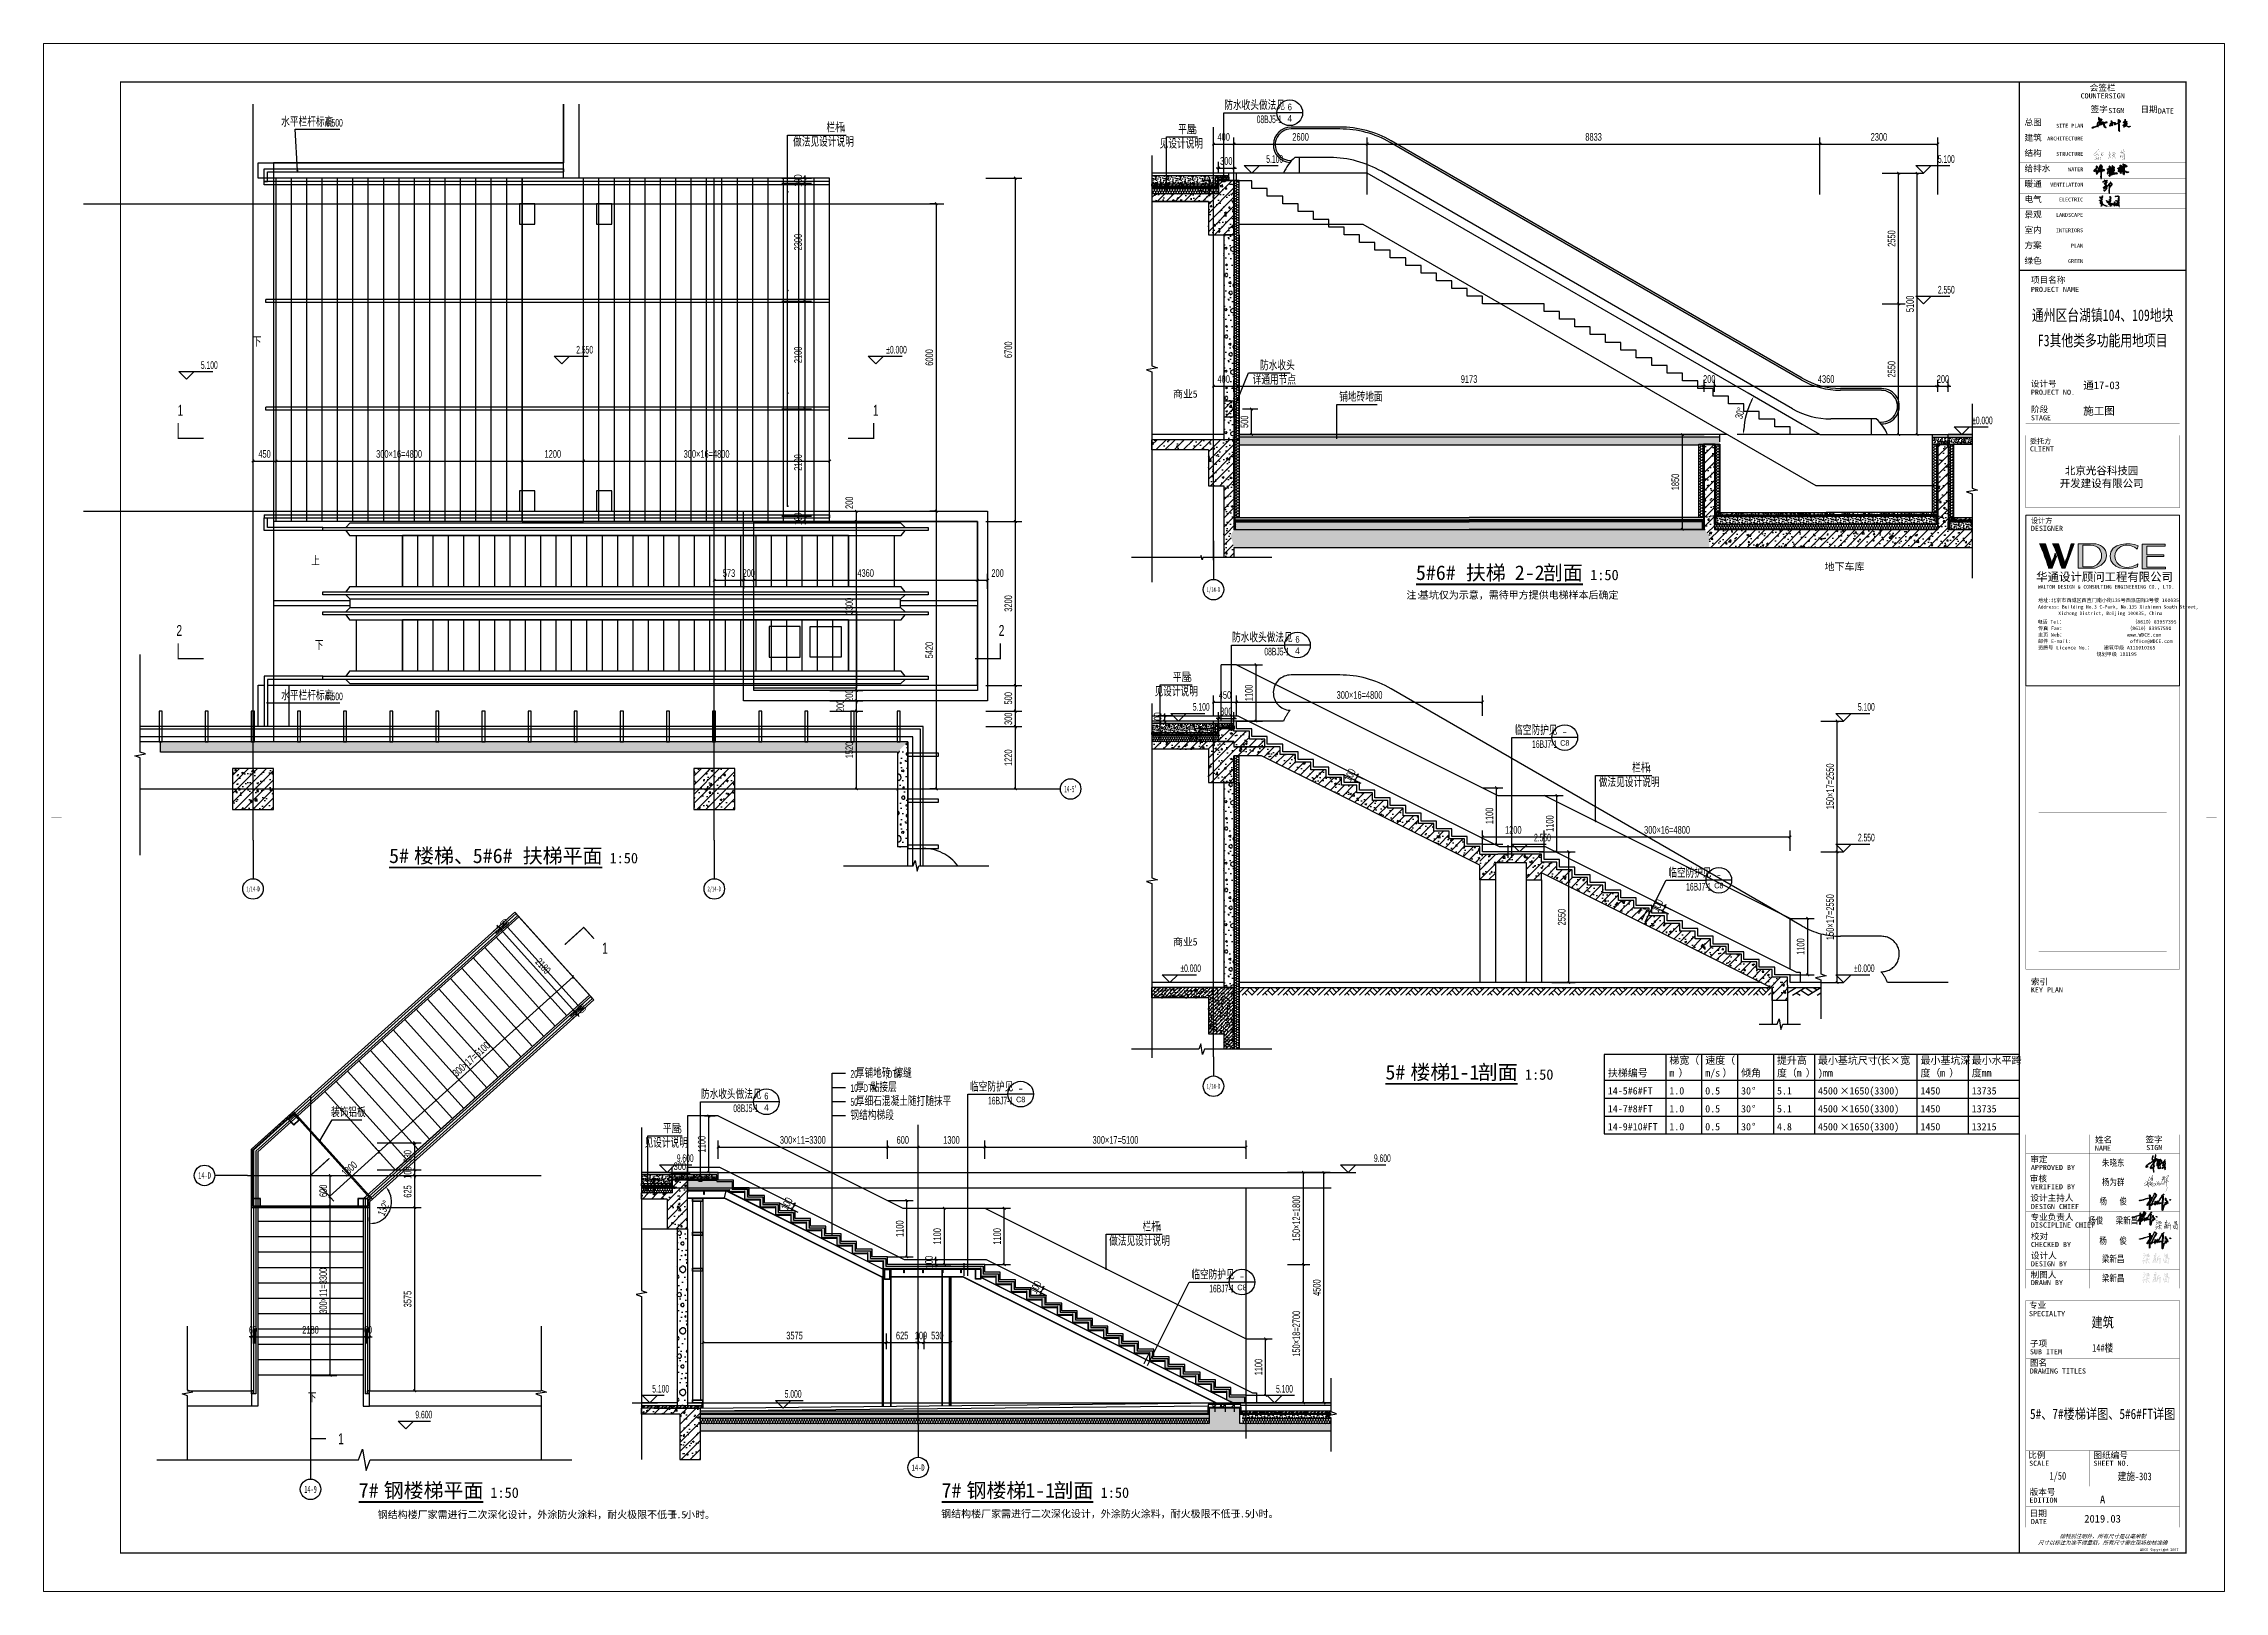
# Paper-space layout '建施-303-5#7#楼梯5#6#扶梯' of a CAD drawing. Extents: x -5 to 846, y -5 to 599.
# The model-space entities are those that its viewports show. They can reach past a viewport. Long polylines and large blocks are cut down to what shows.
import ezdxf
from ezdxf.enums import TextEntityAlignment as Align

# ---------------------------------------------------------------- set-up
doc = ezdxf.new("R2010")
doc.units = 0
doc.header["$LTSCALE"] = 1000
doc.header["$MEASUREMENT"] = 0
for name, pattern in [('104-14# 核心筒$0$DOTE', [2.42, 2, -0.2, 0.02, -0.2]), ('104-14# 核心筒$3$DOTE', [2.42, 2, -0.2, 0.02, -0.2]), ('14#楼幕墙$0$DASH', [0.35, 0.25, -0.1]), ('DASH', [0.35, 0.25, -0.1])]:
    doc.linetypes.add(name, pattern=pattern)
for name, color, linetype in [('00-图签签名_10', 10, 'Continuous'), ('01-标注_尺寸', 124, 'Continuous'), ('01-标注_标高', 200, 'Continuous'), ('01-标注_符号', 200, 'Continuous'), ('02-TEXT_房间', 7, 'Continuous'), ('02-TEXT_标注', 130, 'Continuous'), ('03-表格_紫', 197, 'Continuous'), ('05-填充_天正', 26, 'Continuous'), ('104-14# 核心筒$0$01-标注_轴线坐标', 132, 'Continuous'), ('104-14# 核心筒$0$02-TEXT_轴号', 7, 'Continuous'), ('104-14# 核心筒$0$05-填充_天正', 26, 'Continuous'), ('104-14# 核心筒$0$A_AXIS-轴线', 36, '104-14# 核心筒$0$DOTE'), ('104-14# 核心筒$0$A_STR-砼柱', 51, 'Continuous'), ('104-14# 核心筒$2$01-标注_轴线坐标', 132, 'Continuous'), ('104-14# 核心筒$2$AXIS_TEXT', 7, 'Continuous'), ('104-14# 核心筒$3$A_AXIS-轴线', 36, '104-14# 核心筒$3$DOTE'), ('14#楼幕墙$0$A-C_玻璃幕墙', 140, 'Continuous'), ('14#楼幕墙$0$A-TECH_结构', 21, 'Continuous'), ('A-C_玻璃幕墙', 140, 'Continuous'), ('A-C_窗', 140, 'Continuous'), ('A-D_龙骨', 131, 'Continuous'), ('A-E_栏杆', 232, 'Continuous'), ('A-E_楼梯', 171, 'Continuous'), ('A-E_电梯', 171, 'Continuous'), ('A-O_屋面', 201, 'Continuous'), ('A-O_防水层', 222, 'Continuous'), ('A-SUR_保温', 222, 'Continuous'), ('A-SUR_看线', 231, 'Continuous'), ('A-SUR_面层', 191, 'Continuous'), ('A-TECH_结构', 21, 'Continuous'), ('A_AXIS-轴线', 36, 'Continuous'), ('A_STR-砌块墙', 121, 'Continuous'), ('A_STR-砼墙', 51, 'Continuous'), ('A_STR-砼柱', 51, 'Continuous'), ('DIM_SYMB', 3, 'Continuous'), ('S_A-E_楼梯', 171, 'Continuous'), ('S_FLOOR', 2, 'Continuous'), ('S_SURFACE', 6, 'Continuous'), ('建-标注-文本', 254, 'Continuous'), ('构造物', 145, 'Continuous'), ('道路', 6, 'Continuous')]:
    doc.layers.add(name, color=color, linetype=linetype)
for name, color, linetype, plot in [('04-不打印_视口', 5, 'Continuous', False), ('04-不打印_辅助线', 165, 'Continuous', False), ('DIM_MODI', 6, 'Continuous', False)]:
    doc.layers.add(name, color=color, linetype=linetype, plot=plot)
doc.styles.add('104-14# 核心筒$0$_TCH_AXIS', font='STXIHEI_0.TTF', dxfattribs={"width": 0.75})
doc.styles.add('104-14# 核心筒$3$_TCH_AXIS', font='STXIHEI_0.TTF', dxfattribs={"width": 0.75})
doc.styles.add('_TCH_DIM', font='ros.shx', dxfattribs={"width": 0.75, "bigfont": 'jd.shx'})
doc.styles.add('_TCH_DIM_T3', font='ros.shx', dxfattribs={"width": 0.705882, "bigfont": 'jd.shx'})
doc.styles.add('_TCH_LABEL', font='ros.shx', dxfattribs={"bigfont": 'jd.shx'})
doc.styles.add('_TCH_SPACE', font='STXIHEI_0.TTF', dxfattribs={"height": 5})
doc.styles.get("Standard").update_dxf_attribs({"font": 'STXIHEI_0.TTF'})
doc.styles.add('华文细黑', font='STXIHEI_0.TTF', dxfattribs={"width": 0.8, "height": 10})
doc.styles.add('图签信息$0$hwxh', font='STXIHEI_0.TTF')
doc.styles.add('图签信息$0$华文细黑', font='STXIHEI_0.TTF', dxfattribs={"height": 10})
doc.dimstyles.new('_TCH_ARCH&&50', dxfattribs={"dimtxt": 148.75, "dimasz": 50, "dimexe": 125, "dimexo": 150, "dimgap": 63.125, "dimtad": 1, "dimdec": 0, "dimzin": 0, "dimdsep": 46, "dimtxsty": '_TCH_DIM_T3', "dimblk": 'ARCHTICK', "dimcen": 0.09, "dimclrt": 7, "dimazin": 2, "dimtfac": 1, "dimtdec": 0, "dimtix": 1, "dimtmove": 2, "dimatfit": 3, "dimfxl": 0, "dimtolj": 1, "dimtzin": 0, "dimarcsym": 0})
doc.dimstyles.new('_TCH_ARROW&&50', dxfattribs={"dimtxt": 148.75, "dimasz": 100, "dimexe": 125, "dimexo": 150, "dimgap": 50, "dimtad": 1, "dimdec": 0, "dimzin": 0, "dimdsep": 46, "dimtxsty": '_TCH_DIM_T3', "dimcen": 0.09, "dimclrt": 7, "dimazin": 2, "dimtfac": 1, "dimtdec": 0, "dimtix": 1, "dimtmove": 2, "dimatfit": 3, "dimfxl": 0, "dimtolj": 1, "dimtzin": 0, "dimarcsym": 0})
pattern_1 = [(45, (-159122.59, 58107.67), (-88.388348, 88.388348), []), (50, (-159122.6, 58107.67), (358.6301, -31.37607), [37.5, -412.5]), (355, (-159122.6, 58107.67), (-69.37567, 376.09607), [30, -330]), (100.4514, (-159092.7, 58105.05), (289.2547, 344.71977), [31.8701, -350.57106]), (46.1842, (-159122.6, 58207.67), (533.6205, -82.7595), [56.25, -618.75]), (96.6356, (-159078.1, 58200.77), (467.33135, 487.05894), [47.80514, -525.8565]), (351.1842, (-159122.6, 58207.67), (467.331, 487.0593), [45, -495]), (21, (-159072.6, 58182.67), (298.45353, -201.30945), [37.5, -412.5]), (326, (-159072.6, 58182.67), (121.65767, 362.57502), [30, -330]), (71.4514, (-159047.72, 58165.9), (420.1113, 161.26525), [31.8701, -350.57106]), (37.5, (-159122.59, 58107.67), (6.079928, 166.446927), [0, -326, 0, -335, 0, -331.25]), (7.5, (-159122.6, 58107.67), (131.53477, 197.20586), [0, -191, 0, -318.5, 0, -126.25]), (327.5, (-159234.09, 58107.67), (266.91122, -11.277436), [0, -125, 0, -390, 0, -517.5]), (317.5, (-159284.1, 58107.67), (291.59308, 50.05249), [0, -162.5, 0, -259, 0, -367.5])]
pattern_2 = [(45, (0, -497.65), (-88.38835, 88.38835), []), (50, (0, -497.65), (358.6301, -31.37607), [37.5, -412.5]), (355, (0, -497.65), (-69.37567, 376.09607), [30, -330]), (100.4514, (29.9, -500.27), (289.2547, 344.71977), [31.8701, -350.57106]), (46.1842, (0, -397.65), (533.6205, -82.7595), [56.25, -618.75]), (96.6356, (44.47, -404.55), (467.3314, 487.0589), [47.8051, -525.8565]), (351.1842, (0, -397.65), (467.331, 487.0593), [45, -495]), (21, (50, -422.65), (298.45353, -201.30945), [37.5, -412.5]), (326, (50, -422.65), (121.65767, 362.575), [30, -330]), (71.4514, (74.87, -439.43), (420.1113, 161.26525), [31.8701, -350.57106]), (37.5, (0, -497.65), (6.07993, 166.44693), [0, -326, 0, -335, 0, -331.25]), (7.5, (0, -497.65), (131.53477, 197.20586), [0, -191, 0, -318.5, 0, -126.25]), (327.5, (-111.5, -497.65), (266.91122, -11.277436), [0, -125, 0, -390, 0, -517.5]), (317.5, (-161.5, -497.65), (291.59308, 50.0525), [0, -162.5, 0, -259, 0, -367.5])]
pattern_3 = [(45, (0, 0), (-35.355339, 35.355339), []), (50, (0, 0), (143.452037, -12.55043), [15, -165]), (355, (0, 0), (-27.75027, 150.43843), [12, -132]), (100.4514, (11.95, -1.05), (115.70188, 137.88791), [12.74804, -140.22842]), (46.1842, (0, 40), (213.44821, -33.1038), [22.5, -247.5]), (96.6356, (17.79, 37.24), (186.93254, 194.82357), [19.12206, -210.3426]), (351.1842, (0, 40), (186.9324, 194.82372), [18, -198]), (21, (20, 30), (119.38141, -80.52378), [15, -165]), (326, (20, 30), (48.66307, 145.03001), [12, -132]), (71.4514, (29.95, 23.29), (168.04453, 64.5061), [12.74804, -140.22842]), (37.5, (0, 0), (2.431971, 66.578771), [0, -130.4, 0, -134, 0, -132.5]), (7.5, (0, 0), (52.613907, 78.882342), [0, -76.4, 0, -127.4, 0, -50.5]), (327.5, (-44.6, 0), (106.764487, -4.510974), [0, -50, 0, -156, 0, -207]), (317.5, (-64.6, 0), (116.637234, 20.020996), [0, -65, 0, -103.6, 0, -147])]
pattern_4 = [(0, (70.8, -73.2), (120, 240), [0, -240]), (0, (-69.6, -105.6), (120, 240), [0, -240]), (0, (8.4, -108), (120, 240), [0, -240]), (0, (93.6, -37.2), (120, 240), [0, -240]), (0, (-6, -120), (120, 240), [0, -240]), (0, (117.6, 114), (120, 240), [0, -240]), (0, (44.4, 94.8), (120, 240), [0, -240]), (0, (82.8, 64.8), (120, 240), [0, -240]), (0, (-112.8, 60), (120, 240), [0, -240]), (0, (4.8, 49.2), (120, 240), [0, -240]), (0, (-40.8, -12), (120, 240), [0, -240]), (0, (-38.4, -102), (120, 240), [0, -240]), (0, (51.6, -111.6), (120, 240), [0, -240]), (0, (117.6, -6), (120, 240), [0, -240]), (0, (-106.8, -43.2), (120, 240), [0, -240]), (0, (-86.4, -2.4), (120, 240), [0, -240]), (0, (7.2, -19.2), (120, 240), [0, -240]), (0, (-26.4, -54), (120, 240), [0, -240]), (0, (-45.6, 25.2), (120, 240), [0, -240]), (0, (-15.6, 115.2), (120, 240), [0, -240]), (0, (-97.2, -93.6), (120, 240), [0, -240]), (0, (34.8, 66), (120, 240), [0, -240]), (0, (-76.8, 69.6), (120, 240), [0, -240]), (0, (-96, 100.8), (120, 240), [0, -240]), (130.601294, (102.857, 38.857), (-599.9999934, 720.00000315), [10.53662, -4414.8444]), (18.434949, (85.714, 43.43), (599.999998, 239.999998), [10.8421, -1507.05116]), (90, (85.71, 33.14), (120, 240), [10.28571, -469.71426]), (161.565051, (96, 29.714), (-600.000003, 239.999982), [10.8421, -1507.05116]), (53.130102, (96, 29.714), (120, 240), [11.42857, -1188.5714]), (135, (105.14, -92.57), (-120.000015, 239.999984), [9.69746, -669.12504]), (45, (91.43, -92.57), (120, 240), [9.69746, -669.12504]), (135, (98.286, -99.43), (-120.000015, 239.999984), [9.69746, -669.12504]), (45, (98.286, -99.43), (120, 240), [9.69746, -669.12504]), (116.56505, (-10.29, 68.57), (-2e-05, 479.99999), [12.77753, -255.5506]), (180, (-16, 80), (-120, 240), [13.71429, -226.2857]), (63.43495, (-35.43, 68.57), (1e-06, 480), [12.77753, -255.5506]), (116.56505, (-29.71, 57.14), (-2e-05, 479.99999), [12.77753, -255.5506]), (0, (-29.71, 57.14), (120, 240), [13.71429, -226.2857]), (63.43495, (-16, 57.14), (1e-06, 480), [12.77753, -255.5506]), (107.102728, (80, -12.571), (-359.99998624, 1200.00000194), [15.54454, -6513.161]), (143.972626, (75.429, 2.286), (-2279.9999711, 1679.9999981), [15.54454, -3248.808]), (180, (62.86, 11.43), (-120, 240), [14.85714, -225.14284]), (36.027373, (35.429, 2.286), (2279.9999832, 1679.9999819), [15.54454, -3248.808]), (71.565051, (30.857, -11.43), (360.000002, 1199.999998), [14.45613, -1503.43712]), (107.102728, (35.429, -26.286), (-359.99998624, 1200.00000194), [15.54454, -6513.161]), (143.972626, (48, -35.429), (-2279.9999711, 1679.9999981), [15.54454, -3248.808]), (0, (48, -35.43), (120, 240), [14.85714, -225.14284]), (36.027373, (62.857, -35.429), (2279.9999832, 1679.9999819), [15.54454, -3248.808]), (71.565051, (75.43, -26.286), (360.000002, 1199.999998), [14.45613, -1503.43712]), (150.255118, (82.286, 99.43), (-360.000001, 239.999997), [9.214, -1925.72784]), (90, (74.29, 94.86), (120, 240), [9.14286, -470.8571]), (29.744881, (74.286, 94.857), (360.0000002, 239.999999), [9.214, -1925.72784]), (116.56505, (26.29, -70.86), (-2e-05, 479.99999), [12.77753, -255.5506]), (168.690067, (20.571, -59.429), (-1080.0000008, 239.999994), [11.6549, -2435.8742]), (41.185925, (0, -65.143), (2999.9999818, 2639.9999769), [12.14874, -5090.3208]), (90, (0, -76.57), (120, 240), [11.42857, -468.5714]), (138.814074, (9.143, -84.571), (-2999.9999467, 2640.0000168), [12.14874, -5090.3208]), (16.699244, (9.143, -84.571), (3959.9999702, 1199.99998743), [11.93178, -4999.415]), (60.945396, (20.571, -81.143), (119.9999997, 239.9999979), [11.76643, -4930.1358]), (109.983106, (-74.286, 29.714), (-600.00000226, 1679.99999555), [13.3768, -5604.879]), (155.556045, (-78.857, 42.286), (-1560.00000595, 719.99998504), [13.8092, -5786.0526]), (24.4439547, (-104, 42.286), (1560.0000008, 719.99999654), [13.8092, -5786.0526]), (70.0168934, (-108.571, 29.714), (600.0000018, 1679.99999583), [13.3768, -5604.879]), (109.983106, (-104, 17.143), (-600.00000226, 1679.99999555), [13.3768, -5604.879]), (160.016893, (-91.429, 12.571), (-600.0000004, 239.999989), [13.3768, -2795.751]), (19.983107, (-91.429, 12.571), (599.9999967, 239.9999996), [13.3768, -2795.751]), (70.0168934, (-78.857, 17.143), (600.0000018, 1679.99999583), [13.3768, -5604.879]), (122.005383, (14.857, 8), (-120.000016, 239.9999877), [10.7817, -2253.3736]), (18.434949, (-1.143, 13.714), (599.999998, 239.999998), [10.8421, -1507.05116]), (90, (-1.14, 3.43), (120, 240), [10.28571, -469.71426]), (161.565051, (9.143, 0), (-600.000003, 239.999982), [10.8421, -1507.05116]), (54.462322, (9.143, 0), (839.9999988, 1199.9999982), [9.83123, -4119.2846]), (116.56505, (-54.86, -50.29), (-2e-05, 479.99999), [12.77753, -255.5506]), (180, (-60.57, -38.86), (-120, 240), [12.57143, -227.42856]), (59.036243, (-80, -50.286), (120.0000004, 239.9999988), [13.3279, -2785.5288]), (120.963756, (-73.143, -61.714), (-120.0000164, 239.999989), [13.3279, -2785.5288]), (0, (-73.14, -61.71), (120, 240), [12.57143, -227.42856]), (63.43495, (-60.57, -61.71), (1e-06, 480), [12.77753, -255.5506])]
pattern_5 = [(0, (184459.27, 262458.4), (120, 240), [0, -240]), (0, (184318.87, 262426), (120, 240), [0, -240]), (0, (184396.87, 262423.6), (120, 240), [0, -240]), (0, (184482.07, 262494.4), (120, 240), [0, -240]), (0, (184382.47, 262411.6), (120, 240), [0, -240]), (0, (184506.07, 262645.6), (120, 240), [0, -240]), (0, (184432.87, 262626.4), (120, 240), [0, -240]), (0, (184471.27, 262596.4), (120, 240), [0, -240]), (0, (184275.67, 262591.6), (120, 240), [0, -240]), (0, (184393.27, 262580.8), (120, 240), [0, -240]), (0, (184347.67, 262519.6), (120, 240), [0, -240]), (0, (184350.07, 262429.6), (120, 240), [0, -240]), (0, (184440.07, 262420), (120, 240), [0, -240]), (0, (184506.07, 262525.6), (120, 240), [0, -240]), (0, (184281.67, 262488.4), (120, 240), [0, -240]), (0, (184302.07, 262529.2), (120, 240), [0, -240]), (0, (184395.67, 262512.4), (120, 240), [0, -240]), (0, (184362.07, 262477.6), (120, 240), [0, -240]), (0, (184342.87, 262556.8), (120, 240), [0, -240]), (0, (184372.87, 262646.8), (120, 240), [0, -240]), (0, (184291.27, 262438), (120, 240), [0, -240]), (0, (184423.27, 262597.6), (120, 240), [0, -240]), (0, (184311.67, 262601.2), (120, 240), [0, -240]), (0, (184292.47, 262632.4), (120, 240), [0, -240]), (130.601294, (184491.331, 262570.46), (-599.99999337, 720.00000315), [10.53662, -4414.8444]), (18.434949, (184474.19, 262575.032), (599.9999978, 239.9999982), [10.8421, -1507.05116]), (90, (184474.19, 262564.75), (120, 240), [10.28571, -469.71426]), (161.565051, (184484.474, 262561.318), (-600.000003, 239.999982), [10.8421, -1507.05116]), (53.130102, (184484.474, 262561.32), (120, 240), [11.42857, -1188.5714]), (135, (184493.62, 262439.03), (-120.000015, 239.999984), [9.69746, -669.12504]), (45, (184479.9, 262439.03), (120, 239.999999), [9.69746, -669.12504]), (135, (184486.76, 262432.175), (-120.000015, 239.999984), [9.69746, -669.12504]), (45, (184486.76, 262432.175), (120, 239.999999), [9.69746, -669.12504]), (116.56505, (184378.19, 262600.17), (-2e-05, 479.99999), [12.77753, -255.5506]), (180, (184372.47, 262611.6), (-120, 240), [13.71429, -226.2857]), (63.43495, (184353.05, 262600.17), (1e-06, 480), [12.77753, -255.5506]), (116.56505, (184358.76, 262588.75), (-2e-05, 479.99999), [12.77753, -255.5506]), (0, (184358.76, 262588.75), (120, 240), [13.71429, -226.2857]), (63.43495, (184372.47, 262588.75), (1e-06, 480), [12.77753, -255.5506]), (107.102728, (184468.474, 262519.032), (-359.99998624, 1200.00000194), [15.54454, -6513.161]), (143.972626, (184463.903, 262533.889), (-2279.9999711, 1679.9999981), [15.54454, -3248.808]), (180, (184451.33, 262543.03), (-120, 240), [14.85714, -225.14284]), (36.0273733, (184423.903, 262533.889), (2279.99998315, 1679.9999819), [15.54454, -3248.808]), (71.565051, (184419.33, 262520.175), (360.000002, 1199.999998), [14.45613, -1503.43712]), (107.102728, (184423.903, 262505.318), (-359.99998624, 1200.00000194), [15.54454, -6513.161]), (143.972626, (184436.474, 262496.175), (-2279.9999711, 1679.9999981), [15.54454, -3248.808]), (0, (184436.47, 262496.17), (120, 240), [14.85714, -225.14284]), (36.0273733, (184451.331, 262496.175), (2279.99998315, 1679.9999819), [15.54454, -3248.808]), (71.565051, (184463.903, 262505.318), (360.000002, 1199.999998), [14.45613, -1503.43712]), (150.255118, (184470.76, 262631.032), (-360.0000009, 239.999997), [9.21401, -1925.72784]), (90, (184462.76, 262626.46), (120, 240), [9.14286, -470.8571]), (29.744881, (184462.76, 262626.46), (360.0000002, 239.9999989), [9.21401, -1925.72784]), (116.56505, (184414.76, 262460.75), (-2e-05, 479.99999), [12.77753, -255.5506]), (168.690067, (184409.046, 262472.175), (-1080.0000008, 239.999994), [11.6549, -2435.8742]), (41.185925, (184388.474, 262466.46), (2999.99998182, 2639.9999769), [12.14874, -5090.3208]), (90, (184388.47, 262455.03), (120, 240), [11.42857, -468.5714]), (138.814074, (184397.617, 262447.032), (-2999.99994668, 2640.0000168), [12.14874, -5090.3208]), (16.6992442, (184397.617, 262447.032), (3959.9999702, 1199.99998743), [11.93178, -4999.415]), (60.945396, (184409.046, 262450.46), (119.99999968, 239.99999788), [11.76643, -4930.1358]), (109.983106, (184314.188, 262561.318), (-600.00000226, 1679.99999555), [13.3768, -5604.879]), (155.556045, (184309.617, 262573.889), (-1560.00000595, 719.99998504), [13.8092, -5786.0526]), (24.4439547, (184284.474, 262573.889), (1560.00000078, 719.99999654), [13.8092, -5786.0526]), (70.0168934, (184279.903, 262561.318), (600.0000018, 1679.99999583), [13.3768, -5604.879]), (109.983106, (184284.474, 262548.746), (-600.00000226, 1679.99999555), [13.3768, -5604.879]), (160.016893, (184297.046, 262544.175), (-600.0000004, 239.9999891), [13.3768, -2795.751]), (19.9831065, (184297.046, 262544.175), (599.9999967, 239.9999996), [13.3768, -2795.751]), (70.0168934, (184309.617, 262548.746), (600.0000018, 1679.99999583), [13.3768, -5604.879]), (122.005383, (184403.331, 262539.603), (-120.0000161, 239.9999877), [10.78169, -2253.3736]), (18.434949, (184387.33, 262545.318), (599.9999978, 239.9999982), [10.8421, -1507.05116]), (90, (184387.33, 262535.03), (120, 240), [10.28571, -469.71426]), (161.565051, (184397.617, 262531.603), (-600.000003, 239.999982), [10.8421, -1507.05116]), (54.462322, (184397.617, 262531.603), (839.9999988, 1199.9999982), [9.83123, -4119.2846]), (116.56505, (184333.62, 262481.32), (-2e-05, 479.99999), [12.77753, -255.5506]), (180, (184327.9, 262492.75), (-120, 240), [12.57143, -227.42856]), (59.0362434, (184308.474, 262481.318), (120.0000004, 239.9999988), [13.32789, -2785.5288]), (120.963756, (184315.331, 262469.89), (-120.0000164, 239.999989), [13.32789, -2785.5288]), (0, (184315.33, 262469.9), (120, 240), [12.57143, -227.42856]), (63.43495, (184327.9, 262469.89), (1e-06, 480), [12.77753, -255.5506])]
pattern_6 = [(50, (64229.74, 266731.6), (107.589027, -9.41282), [11.25, -123.75]), (355, (64229.74, 266731.6), (-20.8127, 112.82882), [9, -99]), (100.4514, (64238.7, 266730.82), (86.776407, 103.415931), [9.561029, -105.171317]), (46.1842, (64229.74, 266761.6), (160.086157, -24.827852), [16.875, -185.625]), (96.6356, (64243.08, 266759.53), (140.199406, 146.11768), [14.34154, -157.75695]), (351.1842, (64229.74, 266761.6), (140.19929, 146.11779), [13.5, -148.5]), (21, (64244.74, 266754.1), (89.536058, -60.392834), [11.25, -123.75]), (326, (64244.74, 266754.1), (36.4973, 108.772507), [9, -99]), (71.4514, (64252.2, 266749.07), (126.033394, 48.379575), [9.561029, -105.171317]), (37.5, (64229.74, 266731.603), (1.8239783, 49.934078), [0, -97.8, 0, -100.5, 0, -99.375]), (7.5, (64229.74, 266731.603), (39.4604306, 59.161757), [0, -57.3, 0, -95.55, 0, -37.875]), (327.5, (64196.29, 266731.603), (80.0733654, -3.3832308), [0, -37.5, 0, -117, 0, -155.25]), (317.5, (64181.29, 266731.6), (87.477925, 15.015747), [0, -48.75, 0, -77.7, 0, -110.25])]
pattern_7 = [(0, (-49889.785, 1098.68), (47.625, 27.4963), [31.75, -63.5]), (120, (-49889.785, 1098.68), (-47.6249943, 27.49631), [31.75, -63.5]), (60, (-49889.785, 1098.68), (5.7e-06, 54.99261), [-63.5, 31.75])]
pattern_8 = [(50, (-40144.654, 15280.14), (91.092334, -7.969543), [9.525, -104.775]), (355, (-40144.65, 15280.14), (-17.621413, 95.52832), [7.62, -83.82]), (100.451, (-40137.06, 15279.48), (73.47125, 87.558344), [8.095, -89.045]), (46.1842, (-40144.65, 15305.54), (135.53952, -21.021164), [14.2875, -157.1625]), (96.6356, (-40133.36, 15303.79), (118.70212, 123.71278), [12.1425, -133.5675]), (351.184, (-40144.65, 15305.54), (118.7023, 123.71256), [11.43, -125.73]), (21, (-40131.954, 15299.19), (75.80744, -51.13276), [9.525, -104.775]), (326, (-40131.95, 15299.19), (30.901014, 92.093983), [7.62, -83.82]), (71.4514, (-40125.64, 15294.93), (106.708245, 40.96143), [8.095, -89.045]), (37.5, (-40144.654, 15280.142), (1.5443016, 42.2775194), [0, -82.804, 0, -85.09, 0, -84.1375]), (7.5, (-40144.654, 15280.14), (33.409831, 50.0902874), [0, -48.514, 0, -80.899, 0, -32.0675]), (327.5, (-40172.975, 15280.142), (67.7952976, -2.864372), [0, -31.75, 0, -99.06, 0, -131.445]), (317.5, (-40185.675, 15280.14), (74.064591, 12.713246), [0, -41.275, 0, -65.786, 0, -93.345])]
pattern_9 = [(45, (-849.99, -261.96), (-112.253, 112.253), [])]
pattern_10 = [(45, (0, 0), (-88.38835, 88.38835), []), (50, (0, 0), (358.6301, -31.37607), [37.5, -412.5]), (355, (0, 0), (-69.37567, 376.09607), [30, -330]), (100.4514, (29.9, -2.6), (289.2547, 344.71977), [31.8701, -350.57106]), (46.1842, (0, 100), (533.6205, -82.7595), [56.25, -618.75]), (96.6356, (44.47, 93.1), (467.3314, 487.0589), [47.8051, -525.8565]), (351.1842, (0, 100), (467.331, 487.0593), [45, -495]), (21, (50, 75), (298.45353, -201.30945), [37.5, -412.5]), (326, (50, 75), (121.65767, 362.575), [30, -330]), (71.4514, (74.87, 58.22), (420.1113, 161.26525), [31.8701, -350.57106]), (37.5, (0, 0), (6.07993, 166.44693), [0, -326, 0, -335, 0, -331.25]), (7.5, (0, 0), (131.53477, 197.20586), [0, -191, 0, -318.5, 0, -126.25]), (327.5, (-111.5, 0), (266.91122, -11.277436), [0, -125, 0, -390, 0, -517.5]), (317.5, (-161.5, 0), (291.59308, 50.0525), [0, -162.5, 0, -259, 0, -367.5])]
pattern_11 = [(45, (-843.80595, -349.1901), (-0.088388348, 0.088388348), [])]
pattern_12 = [(45, (41410, 5700), (-70160, 70160), [])]
pattern_13 = [(0, (177, -183), (300, 600), [0, -600]), (0, (-174, -264), (300, 600), [0, -600]), (0, (21, -270), (300, 600), [0, -600]), (0, (234, -93), (300, 600), [0, -600]), (0, (-15, -300), (300, 600), [0, -600]), (0, (294, 285), (300, 600), [0, -600]), (0, (111, 237), (300, 600), [0, -600]), (0, (207, 162), (300, 600), [0, -600]), (0, (-282, 150), (300, 600), [0, -600]), (0, (12, 123), (300, 600), [0, -600]), (0, (-102, -30), (300, 600), [0, -600]), (0, (-96, -255), (300, 600), [0, -600]), (0, (129, -279), (300, 600), [0, -600]), (0, (294, -15), (300, 600), [0, -600]), (0, (-267, -108), (300, 600), [0, -600]), (0, (-216, -6), (300, 600), [0, -600]), (0, (18, -48), (300, 600), [0, -600]), (0, (-66, -135), (300, 600), [0, -600]), (0, (-114, 63), (300, 600), [0, -600]), (0, (-39, 288), (300, 600), [0, -600]), (0, (-243, -234), (300, 600), [0, -600]), (0, (87, 165), (300, 600), [0, -600]), (0, (-192, 174), (300, 600), [0, -600]), (0, (-240, 252), (300, 600), [0, -600]), (130.601294, (257.143, 97.143), (-1499.9999834, 1800.000008), [26.3416, -11037.111]), (18.43495, (214.29, 108.57), (1499.999994, 599.999996), [27.1052, -3767.6279]), (90, (214.3, 82.86), (300, 600), [25.7143, -1174.2857]), (161.56505, (240, 74.29), (-1500.000008, 599.999955), [27.1052, -3767.6279]), (53.1301, (240, 74.29), (300, 600), [28.5714, -2971.4285]), (135, (262.86, -231.43), (-300.00004, 599.99996), [24.2437, -1672.8126]), (45, (228.57, -231.43), (300, 600), [24.2437, -1672.8126]), (135, (245.71, -248.57), (-300.00004, 599.99996), [24.2437, -1672.8126]), (45, (245.71, -248.57), (300, 600), [24.2437, -1672.8126]), (116.56505, (-25.7, 171.43), (-5e-05, 1200), [31.9438, -638.8765]), (180, (-40, 200), (-300, 600), [34.2857, -565.7142]), (63.43495, (-88.57, 171.43), (3e-06, 1200), [31.9438, -638.8765]), (116.56505, (-74.3, 142.86), (-5e-05, 1200), [31.9438, -638.8765]), (0, (-74.3, 142.86), (300, 600), [34.2857, -565.7142]), (63.43495, (-40, 142.86), (3e-06, 1200), [31.9438, -638.8765]), (107.102728, (200, -31.429), (-899.9999656, 3000.0000048), [38.8613, -16282.9025]), (143.972626, (188.57, 5.714), (-5699.999928, 4199.999995), [38.8613, -8122.02]), (180, (157.14, 28.6), (-300, 600), [37.1429, -562.8571]), (36.027373, (88.57, 5.714), (5699.999958, 4199.999955), [38.8613, -8122.02]), (71.56505, (77.14, -28.57), (900.000005, 2999.999995), [36.1403, -3758.5928]), (107.102728, (88.571, -65.714), (-899.9999656, 3000.0000048), [38.8613, -16282.9025]), (143.972626, (120, -88.57), (-5699.999928, 4199.999995), [38.8613, -8122.02]), (0, (120, -88.6), (300, 600), [37.1429, -562.8571]), (36.027373, (157.143, -88.57), (5699.999958, 4199.999955), [38.8613, -8122.02]), (71.56505, (188.57, -65.71), (900.000005, 2999.999995), [36.1403, -3758.5928]), (150.255118, (205.714, 248.57), (-900.000002, 599.999993), [23.035, -4814.3196]), (90, (185.7, 237.14), (300, 600), [22.8571, -1177.1427]), (29.74488, (185.714, 237.14), (900, 599.999997), [23.035, -4814.3196]), (116.56505, (65.7, -177.14), (-5e-05, 1200), [31.9438, -638.8765]), (168.690067, (51.43, -148.57), (-2700.000002, 599.999985), [29.1373, -6089.6855]), (41.185925, (0, -162.857), (7499.9999546, 6599.9999423), [30.3718, -12725.802]), (90, (0, -191.43), (300, 600), [28.5714, -1171.4285]), (138.814074, (22.857, -211.429), (-7499.9998667, 6600.000042), [30.3718, -12725.802]), (16.699244, (22.857, -211.429), (9899.9999255, 2999.9999686), [29.8295, -12498.5375]), (60.945396, (51.43, -202.857), (299.9999992, 599.9999947), [29.4161, -12325.3395]), (109.983106, (-185.714, 74.286), (-1500.0000056, 4199.999989), [33.442, -14012.1975]), (155.556045, (-197.143, 105.714), (-3900.000015, 1799.9999626), [34.523, -14465.1315]), (24.443955, (-260, 105.714), (3900.000002, 1799.9999913), [34.523, -14465.1315]), (70.016893, (-271.429, 74.286), (1500.0000045, 4199.9999896), [33.442, -14012.1975]), (109.983106, (-260, 42.857), (-1500.0000056, 4199.999989), [33.442, -14012.1975]), (160.016893, (-228.57, 31.43), (-1500.000001, 599.999973), [33.442, -6989.3775]), (19.983107, (-228.57, 31.43), (1499.999992, 599.999999), [33.442, -6989.3775]), (70.016893, (-197.143, 42.857), (1500.0000045, 4199.9999896), [33.442, -14012.1975]), (122.005383, (37.14, 20), (-300.00004, 599.99997), [26.9542, -5633.434]), (18.43495, (-2.86, 34.29), (1499.999994, 599.999996), [27.1052, -3767.6279]), (90, (-2.86, 8.57), (300, 600), [25.7143, -1174.2857]), (161.56505, (22.86, 0), (-1500.000008, 599.999955), [27.1052, -3767.6279]), (54.462322, (22.857, 0), (2099.999997, 2999.9999955), [24.578, -10298.2115]), (116.56505, (-137.14, -125.7), (-5e-05, 1200), [31.9438, -638.8765]), (180, (-151.4, -97.14), (-300, 600), [31.4286, -568.5714]), (59.036243, (-200, -125.714), (300.000001, 599.999997), [33.3197, -6963.822]), (120.963756, (-182.857, -154.286), (-300.000041, 599.999972), [33.3197, -6963.822]), (0, (-182.86, -154.3), (300, 600), [31.4286, -568.5714]), (63.43495, (-151.43, -154.3), (3e-06, 1200), [31.9438, -638.8765])]

psp = doc.layouts.new('建施-303-5#7#楼梯5#6#扶梯')

# ---------------------------------------------------------------- texts
at = {"color": 3, "insert": (798.5, 99.79), "char_height": 4, "attachment_point": 5, "style": '华文细黑'}
psp.add_mtext_dynamic_manual_height_columns('建筑', width=36.9211, gutter_width=1750, heights=[0], dxfattribs=at)
at = {"color": 2, "attachment_point": 5, "style": '华文细黑'}
for s, width, gutter_width, insert, char_height in [('14#楼', 31.6304, 1750, (798.5, 89.86), 3), ('5#、7#楼梯详图、5#6#FT详图', 57.1956, 11, (798.5, 64.04), 4), ('1/50', 22.9764, 11, (781, 39.71), 3), ('建施-303', 31.8545, 11, (811, 39.71), 3)]:
    psp.add_mtext_dynamic_manual_height_columns(s, width=width, gutter_width=gutter_width, heights=[0], dxfattribs=dict(at, insert=insert, char_height=char_height))

msp = doc.modelspace()

# ---------------------------------------------------------------- texts
at = {"layer": '00-图签签名_10', "char_height": 130, "attachment_point": 5, "style": '华文细黑'}
for s, insert, width in [('朱晓东', (176848.3, -147957.4), 7373.555), ('杨为群', (176848.3, -148332.4), 1604.887), ('杨   俊', (176848.3, -148707.4), 6164.565), ('杨俊   梁新昌', (176848.3, -149082.4), 3619.145), ('杨   俊', (176846.9, -149476.3), 2397.201), ('梁新昌', (176848.3, -149832.4), 3447.144), ('梁新昌', (176848.3, -150207.4), 3837.445)]:
    msp.add_mtext(s, dxfattribs=dict(at, insert=insert, width=width))
at = {"layer": '02-TEXT_房间', "style": '_TCH_SPACE'}
for s, height, p in [('商业', 142.71, (158504.2, -133020.1)), ('5', 142.7, (158886.3, -133020.1)), ('地下车库', 142.71, (171216.6, -136389.9)), ('商业', 142.71, (158504.2, -143709.6)), ('5', 142.7, (158886.3, -143709.6))]:
    msp.add_text(s, height=height, dxfattribs=at).set_placement(p)
at = {"layer": '02-TEXT_标注'}
for s, height, style, width, p in [('防水收头做法见', 173.64, '_TCH_DIM', 0.75, (159504.3, -127406.8)), ('水平栏杆标高', 173.64, '_TCH_DIM', 0.75, (141103.1, -127731.7)), ('6.500', 148.75, '_TCH_DIM', 0.529412, (141976, -127731.7)), ('08BJ5-1', 148.75, '_TCH_DIM', 0.529412, (160136.2, -127663.5)), ('做法见设计说明', 173.64, '_TCH_DIM', 0.75, (151091.5, -128123.2)), ('栏杆', 173.64, '_TCH_DIM', 0.75, (151741.9, -127843.2)), ('4', 148.8, '_TCH_DIM', 0.529412, (152032.9, -127843.2)), ('见设计说明', 173.64, '_TCH_DIM', 0.75, (158244, -128159.5)), ('平屋', 173.64, '_TCH_DIM', 0.75, (158602.6, -127879.5)), ('6', 148.8, '_TCH_DIM', 0.529412, (158893.6, -127879.5)), ('5.100', 148.75, '_TCH_DIM', 0.529412, (160323.1, -128439)), ('5.100', 148.75, '_TCH_DIM', 0.529412, (173427, -128439)), ('2.550', 148.75, '_TCH_DIM', 0.529412, (173427, -130989)), ('下', 173.6, '_TCH_DIM', 0.75, (140545.9, -132023.4)), ('5.100', 148.75, '_TCH_DIM', 0.529412, (139536, -132459.3)), ('2.550', 148.75, '_TCH_DIM', 0.529412, (146859.3, -132159.3)), ('%%P0.000', 148.75, '_TCH_DIM', 0.529412, (152908.2, -132159.3)), ('防水收头', 173.64, '_TCH_DIM', 0.75, (160200.7, -132485.3)), ('详通用节点', 173.64, '_TCH_DIM', 0.75, (160057.2, -132765.3)), ('1', 212.5, '_TCH_LABEL', 0.705882, (139080.6, -133372.8)), ('1', 212.5, '_TCH_LABEL', 0.705882, (152648.3, -133372.8)), ('铺地砖地面', 173.64, '_TCH_DIM', 0.75, (161746.1, -133098.5)), ('%%P0.000', 148.75, '_TCH_DIM', 0.529412, (174095.6, -133539)), ('上', 173.6, '_TCH_DIM', 0.75, (141689.1, -136297.5)), ('2', 212.5, '_TCH_LABEL', 0.705882, (139058.1, -137669.8)), ('下', 173.6, '_TCH_DIM', 0.75, (141756.8, -137945.5)), ('2', 212.5, '_TCH_LABEL', 0.705882, (155102.2, -137669.8)), ('防水收头做法见', 173.64, '_TCH_DIM', 0.75, (159654.3, -137793.2)), ('08BJ5-1', 148.75, '_TCH_DIM', 0.529412, (160286.2, -138049.9)), ('见设计说明', 173.64, '_TCH_DIM', 0.75, (158142.8, -138848.9)), ('平屋', 173.64, '_TCH_DIM', 0.75, (158501.4, -138568.9)), ('6', 148.8, '_TCH_DIM', 0.529412, (158792.4, -138568.9)), ('水平栏杆标高', 173.64, '_TCH_DIM', 0.75, (141103.1, -138924)), ('6.500', 148.75, '_TCH_DIM', 0.529412, (141976, -138924)), ('5.100', 148.75, '_TCH_DIM', 0.529412, (158889.6, -139128.5)), ('5.100', 148.75, '_TCH_DIM', 0.529412, (171867, -139128.5)), ('临空防护见', 173.64, '_TCH_DIM', 0.75, (165159.6, -139601.1)), ('16BJ7-1', 148.75, '_TCH_DIM', 0.529412, (165509.4, -139854.8)), ('栏杆', 173.64, '_TCH_DIM', 0.75, (167461, -140337.8)), ('4', 148.8, '_TCH_DIM', 0.529412, (167752, -140337.8)), ('做法见设计说明', 173.64, '_TCH_DIM', 0.75, (166810.6, -140617.8)), ('2.550', 148.75, '_TCH_DIM', 0.529412, (165547.2, -141678.5)), ('2.550', 148.75, '_TCH_DIM', 0.529412, (171867, -141678.5)), ('临空防护见', 173.64, '_TCH_DIM', 0.75, (168165.4, -142384)), ('16BJ7-1', 148.75, '_TCH_DIM', 0.529412, (168515.1, -142637.8)), ('1', 212.5, '_TCH_LABEL', 0.705882, (147363.8, -143870.5)), ('%%P0.000', 148.75, '_TCH_DIM', 0.529412, (158648.2, -144228.5)), ('%%P0.000', 148.75, '_TCH_DIM', 0.529412, (171790.9, -144228.5)), ('20', 148.75, '_TCH_DIM', 0.529412, (152210, -146290.8)), ('厚铺地砖', 173.64, '_TCH_DIM', 0.75, (152315, -146290.8)), (',DTA', 148.75, '_TCH_DIM', 0.529412, (152897, -146290.8)), ('擦缝', 173.64, '_TCH_DIM', 0.75, (153067.6, -146290.8)), ('临空防护见', 173.64, '_TCH_DIM', 0.75, (154544.1, -146557.9)), ('防水收头做法见', 173.64, '_TCH_DIM', 0.75, (149292.2, -146704.4)), ('50', 148.75, '_TCH_DIM', 0.529412, (152210, -146840.3)), ('10', 148.75, '_TCH_DIM', 0.529412, (152210, -146565.6)), ('厚', 173.6, '_TCH_DIM', 0.75, (152315, -146565.6)), ('厚细石混凝土随打随抹平', 173.643, '_TCH_DIM', 0.75, (152315, -146840.3)), ('DTA', 148.75, '_TCH_DIM', 0.529412, (152460.5, -146565.6)), ('粘接层', 173.64, '_TCH_DIM', 0.75, (152604.9, -146565.6)), ('16BJ7-1', 148.75, '_TCH_DIM', 0.529412, (154893.9, -146811.6)), ('装饰铝板', 173.64, '_TCH_DIM', 0.75, (142074.1, -147056.9)), ('平屋', 173.64, '_TCH_DIM', 0.75, (148551, -147374.4)), ('08BJ5-1', 148.75, '_TCH_DIM', 0.529412, (149924.1, -146961)), ('钢结构梯段', 173.64, '_TCH_DIM', 0.75, (152210, -147115.1)), ('见设计说明', 173.64, '_TCH_DIM', 0.75, (148192.4, -147654.4)), ('6', 148.8, '_TCH_DIM', 0.529412, (148841.9, -147374.4)), ('9.600', 148.75, '_TCH_DIM', 0.529412, (148821.3, -147934)), ('9.600', 148.75, '_TCH_DIM', 0.529412, (162423.4, -147934)), ('栏杆', 173.64, '_TCH_DIM', 0.75, (157908.7, -149290.1)), ('4', 148.8, '_TCH_DIM', 0.529412, (158199.7, -149290.1)), ('做法见设计说明', 173.64, '_TCH_DIM', 0.75, (157258.2, -149570.1)), ('临空防护见', 173.64, '_TCH_DIM', 0.75, (158860.7, -150224.6)), ('16BJ7-1', 148.75, '_TCH_DIM', 0.529412, (159210.5, -150478.3)), ('5.100', 148.75, '_TCH_DIM', 0.529412, (148342.7, -152434)), ('5.100', 148.75, '_TCH_DIM', 0.529412, (160514.1, -152434)), ('下', 173.6, '_TCH_DIM', 0.75, (141622.8, -152624.2)), ('5.000', 148.75, '_TCH_DIM', 0.529412, (150927.1, -152534)), ('9.600', 148.75, '_TCH_DIM', 0.529412, (143721.3, -152937.1)), ('1', 212.5, '_TCH_LABEL', 0.705882, (142212.7, -153440.6))]:
    msp.add_text(s, height=height, dxfattribs=dict(at, style=style, width=width)).set_placement(p)
at = {"layer": '02-TEXT_标注', "style": '_TCH_LABEL'}
for s, height, width, p, p2 in [('4', 129.7, 1.428571, (160736.2, -127638.3), (160828.9, -127638.3)), ('6', 131.3, 1.428571, (160741.9, -127416), (160823.2, -127416)), ('6', 131.3, 1.428571, (160891.9, -137802.5), (160973.2, -137802.5)), ('4', 129.7, 1.428571, (160886.2, -138024.7), (160978.9, -138024.7)), ('-', 130.5, 1.111111, (166104.4, -139607.3), (166191.4, -139607.3)), ('C8', 108.69, 1.428571, (166057.3, -139812), (166238.5, -139812)), ('C8', 108.69, 1.428571, (169063, -142594.9), (169244.2, -142594.9)), ('-', 130.5, 1.111111, (169110.1, -142390.2), (169197.1, -142390.2)), ('6', 131.3, 1.428571, (150529.8, -146713.6), (150611.1, -146713.6)), ('C8', 108.69, 1.428571, (155441.8, -146768.8), (155623, -146768.8)), ('-', 130.5, 1.111111, (155488.9, -146564.1), (155575.9, -146564.1)), ('4', 129.7, 1.428571, (150524.1, -146935.9), (150616.8, -146935.9)), ('-', 130.5, 1.111111, (159805.5, -150230.8), (159892.5, -150230.8)), ('C8', 108.69, 1.428571, (159758.4, -150435.5), (159939.6, -150435.5))]:
    msp.add_text(s, height=height, dxfattribs=dict(at, width=width)).set_placement(p, p2, align=Align.FIT)
at = {"layer": '02-TEXT_标注'}
for s, height, p in [('注', 142.7, (163058.5, -136942.7)), (':', 142.7, (163249.6, -136942.7)), ('基坑仅为示意，需待甲方提供电梯样本后确定', 142.713, (163302.5, -136942.7)), ('钢结构楼厂家需进行二次深化设计，外涂防火涂料，耐火极限不低于', 142.713, (142986.9, -154886.4)), ('1.5', 142.71, (148718.4, -154886.4)), ('小时。', 142.71, (148983, -154886.4)), ('钢结构楼厂家需进行二次深化设计，外涂防火涂料，耐火极限不低于', 142.713, (153980.6, -154869.7)), ('1.5', 142.71, (159712, -154869.7)), ('小时。', 142.71, (159976.6, -154869.7))]:
    msp.add_text(s, height=height, dxfattribs=at).set_placement(p)
at = {"layer": '03-表格_紫'}
for s, height, p in [('梯宽（', 142.71, (168187.6, -146022.1)), ('速度（', 142.71, (168887.6, -146022.1)), ('提升高', 142.71, (170287.6, -146022.1)), ('最小基坑尺寸', 142.71, (171087.6, -146022.1)), ('(', 142.7, (172233.9, -146022.1)), ('长×宽', 142.71, (172304.4, -146022.1)), ('最小基坑深', 142.71, (173087.6, -146022.1)), ('最小水平跨', 142.71, (174087.6, -146022.1)), ('扶梯编号', 142.71, (166987.6, -146267.1)), ('m', 142.7, (168187.6, -146267.1)), ('）', 142.7, (168366.8, -146267.1)), ('m/s', 142.71, (168887.6, -146267.1)), ('）', 142.7, (169224.4, -146267.1)), ('倾角', 142.71, (169587.6, -146267.1)), ('度（', 142.71, (170287.6, -146267.1)), ('m', 142.7, (170669.7, -146267.1)), ('）', 142.7, (170848.9, -146267.1)), (')mm', 142.71, (171087.6, -146267.1)), ('度（', 142.71, (173087.6, -146267.1)), ('m', 142.7, (173469.7, -146267.1)), ('）', 142.7, (173648.9, -146267.1)), ('度', 142.7, (174087.6, -146267.1)), ('mm', 142.71, (174278.6, -146267.1)), ('14-5#6#FT', 142.71, (166987.6, -146617.1)), ('1.0', 142.71, (168187.6, -146617.1)), ('0.5', 142.71, (168887.6, -146617.1)), ('30', 142.71, (169587.6, -146617.1)), ('°', 142.7, (169799.3, -146617.1)), ('5.1', 142.71, (170287.6, -146617.1)), ('4500', 142.71, (171087.6, -146617.1)), ('×', 142.7, (171510.9, -146617.1)), ('1650(3300)', 142.71, (171702, -146617.1)), ('1450', 142.71, (173087.6, -146617.1)), ('13735', 142.71, (174087.6, -146617.1)), ('14-7#8#FT', 142.71, (166987.6, -146967.1)), ('14-9#10#FT', 142.71, (166987.6, -147317.1)), ('1.0', 142.71, (168187.6, -146967.1)), ('1.0', 142.71, (168187.6, -147317.1)), ('0.5', 142.71, (168887.6, -146967.1)), ('0.5', 142.71, (168887.6, -147317.1)), ('30', 142.71, (169587.6, -146967.1)), ('30', 142.71, (169587.6, -147317.1)), ('°', 142.7, (169799.3, -146967.1)), ('°', 142.7, (169799.3, -147317.1)), ('4.8', 142.71, (170287.6, -147317.1)), ('5.1', 142.71, (170287.6, -146967.1)), ('4500', 142.71, (171087.6, -146967.1)), ('4500', 142.71, (171087.6, -147317.1)), ('×', 142.7, (171510.9, -146967.1)), ('×', 142.7, (171510.9, -147317.1)), ('1650(3300)', 142.71, (171702, -146967.1)), ('1650(3300)', 142.71, (171702, -147317.1)), ('1450', 142.71, (173087.6, -146967.1)), ('1450', 142.71, (173087.6, -147317.1)), ('13735', 142.71, (174087.6, -146967.1)), ('13215', 142.71, (174087.6, -147317.1))]:
    msp.add_text(s, height=height, dxfattribs=at).set_placement(p)
at = {"layer": '104-14# 核心筒$0$02-TEXT_轴号', "style": '104-14# 核心筒$0$_TCH_AXIS'}
for s, height, width, p, p2 in [('1/14-D', 97.86, 0.840955, (159162.3, -136815.4), (159424.6, -136815.4)), ("14-5'", 126.41, 0.898063, (156380.5, -140719.2), (156630.3, -140719.2)), ('1/14-D', 97.86, 0.840955, (140422, -142654.9), (140684.3, -142654.9)), ('2/14-D', 94.73, 0.872551, (149421.4, -142653.3), (149684.9, -142653.3)), ('1/14-D', 97.86, 0.840955, (159162.3, -146504.9), (159424.6, -146504.9))]:
    msp.add_text(s, height=height, dxfattribs=dict(at, width=width)).set_placement(p, p2, align=Align.FIT)
at = {"layer": '104-14# 核心筒$2$AXIS_TEXT', "style": '104-14# 核心筒$3$_TCH_AXIS'}
for s, height, width, p, p2 in [('14-D', 123.84, 0.92479, (139481.9, -148258.6), (139733, -148258.6)), ('14-D', 123.84, 0.92479, (153405.8, -153958.1), (153656.9, -153958.1)), ('14-9', 137.17, 0.888862, (141553.2, -154389.6), (141797.3, -154389.6))]:
    msp.add_text(s, height=height, dxfattribs=dict(at, width=width)).set_placement(p, p2, align=Align.FIT)
at = {"layer": '建-标注-文本'}
for s, height, p in [('5#6#', 285.43, (163243.4, -136578.4)), ('扶梯', 285.43, (164217, -136578.4)), ('2-2', 285.43, (165172.2, -136578.4)), ('剖面', 285.43, (165722.5, -136578.4)), ('1:50', 203.88, (166644.3, -136581.4)), ('5#', 285.43, (143208.2, -142101.6)), ('楼梯、', 285.43, (143695, -142101.6)), ('5#6#', 285.43, (144841.3, -142101.6)), ('扶梯平面', 285.43, (145814.9, -142101.6)), ('1:50', 203.88, (147510.4, -142106.2)), ('5#', 285.43, (162648.5, -146324.9)), ('楼梯', 285.43, (163135.3, -146324.9)), ('1-1', 285.43, (163899.5, -146324.9)), ('剖面', 285.43, (164449.7, -146324.9)), ('1:50', 203.88, (165371.5, -146329.4)), ('7#', 285.43, (142615.6, -154483.6)), ('钢楼梯平面', 285.43, (143102.4, -154483.6)), ('1:50', 203.88, (145184.7, -154488.2)), ('7#', 285.43, (153987.1, -154483.6)), ('钢楼梯', 285.43, (154473.8, -154483.6)), ('1-1', 285.43, (155620.1, -154483.6)), ('剖面', 285.43, (156170.3, -154483.6)), ('1:50', 203.88, (157092.2, -154488.2))]:
    msp.add_text(s, height=height, dxfattribs=at).set_placement(p)

# ---------------------------------------------------------------- blocks, each defined once
blk = doc.blocks.new('14#楼幕墙$0$A$C103B1A8E')
blk.add_lwpolyline([(0, 0), (60, 0), (60, 600), (0, 600)], close=True)
blk = doc.blocks.new('sdfsdfdsf')
at = {"layer": 'S_FLOOR'}
for p, q in [((2500, 0), (-200, 0)), ((11333, -5100), (2500, 0)), ((-200, -140), (-200, 0)), ((0, -140), (-200, -140)), ((0, -1000), (0, -140)), ((2422, -1000), (0, -1000)), ((11256, -6100), (2422, -1000)), ((11333, -5100), (13833, -5100)), ((13833, -5240), (13833, -5100)), ((13633, -5240), (13633, -6100)), ((13633, -5240), (13833, -5240)), ((13633, -6100), (11256, -6100))]:
    blk.add_line(p, q, dxfattribs=at)
at = {"layer": '道路', "linetype": 'ByBlock'}
for p, q in [((1965, 900), (1013, 900)), ((1965, 864), (1013, 864)), ((10969, -4030), (2947, 601)), ((10987, -3999), (2965, 632)), ((1776, 305), (1087, 305)), ((1180, 0), (1180, 305)), ((10797, -4594), (2776, 37)), ((12536, -4200), (11737, -4200)), ((12536, -4236), (11737, -4236)), ((12432, -4795), (11547, -4795)), ((12338, -5100), (12338, -4795))]:
    blk.add_line(p, q, dxfattribs=at)
for centre, radius, start, end in [((1013, 554), 345, 90, 266.807), ((1013, 554), 309, 90, 272.2365), ((1965, -1100), 2000, 60, 90), ((1965, -1100), 1964, 60, 90), ((1610, -300), 800, 130.8652, 157.9757), ((1776, -1695), 2000, 60, 90), ((11737, -2700), 1536, 240, 269.9998), ((11737, -2700), 1500, 240, 269.9998), ((12536, -4546), 309, 261.6535, 90), ((12536, -4546), 345, 268.2678, 90), ((11547, -3295), 1500, 240, 270), ((11908, -5400), 800, 22.0243, 49.1347)]:
    blk.add_arc(centre, radius, start, end, dxfattribs=at)
blk = doc.blocks.new('A$C3ED53937')
at = {"linetype": 'DASH'}
blk.add_lwpolyline([(-1500, 2000), (0, 2000), (0, 0), (-1500, 0)], close=True, dxfattribs=at)
at = {"linetype": 'DASH', "ltscale": 0.6}
for points in [[(-1200, 1100), (-1200, 1700), (-600, 1700), (-600, 1100)], [(-1200, 900), (-1200, 300), (-600, 300), (-600, 900)]]:
    blk.add_lwpolyline(points, close=True, dxfattribs=at)
blk = doc.blocks.new('kyuhtr')
for points in [[(0, -30), (200, -30), (200, 30), (0, 30)], [(5, -25), (195, -25), (195, 25), (5, 25)]]:
    blk.add_lwpolyline(points, close=True)
blk = doc.blocks.new('图框-A1')
for points, const_width in [([(0, 0), (841, 0), (841, 594), (0, 594)], 0.05), ([(766, 584), (25, 584), (25, 10), (766, 10)], 0.5)]:
    blk.add_lwpolyline(points, close=True, dxfattribs=dict(const_width=const_width))
at = {"const_width": 0.05}
for points in [[(420.5, 594), (420.5, 592)], [(0, 297), (2, 297)], [(841, 297), (839, 297)], [(420.5, 0), (420.5, 2)]]:
    blk.add_lwpolyline(points, dxfattribs=at)
blk = doc.blocks.new('图框-A1+1-4')
at = {"const_width": 0.05}
blk.add_lwpolyline([(0, 0), (1051, 0), (1051, 594), (0, 594)], close=True, dxfattribs=at)
blk.add_lwpolyline([(0, 297), (2, 297)], dxfattribs=at)
blk = doc.blocks.new('图签信息$0$WDCE Copyright200X')
at = {"const_width": 0.016}
blk.add_lwpolyline([(-10.6, 1.26, 1), (-11.4, 1.26, 1)], format="xyb", close=True, dxfattribs=at)
at = {"style": '图签信息$0$华文细黑'}
for s, p in [('WDCE ', (-11.46, 0.5)), ('     Copyright ', (-3.51, 0.5))]:
    blk.add_text(s, height=1, dxfattribs=at).set_placement(p, align=Align.BOTTOM_RIGHT)
blk.add_text('c', height=0.6, dxfattribs=at).set_placement((-11.04, 1.35), align=Align.MIDDLE_CENTER)
blk.add_attdef('200X', text='', height=1, dxfattribs=at).set_placement((-0.45, 0.5), align=Align.BOTTOM_RIGHT)
blk = doc.blocks.new('图签信息$0$logo2')
h = blk.add_hatch(color=7)
h.paths.add_polyline_path([(19.02, -7.36), (15.84, -7.36), (15.84, -3.97), (18.97, -3.97), (18.97, -4.24), (16.46, -4.24), (16.46, -5.45), (18.81, -5.45), (18.81, -5.69), (16.47, -5.69), (16.47, -7.12), (19.02, -7.12)])
edge = h.paths.add_edge_path()
edge.add_spline(control_points=[(15.26, -4.21), (15.26, -4.21), (15.13, -4.65), (15.13, -4.65), (15.13, -4.65), (14.62, -4.1), (13.73, -4.1), (13.04, -4.1), (12.07, -4.54), (12.08, -5.62), (12.08, -6.49), (12.77, -7.16), (13.73, -7.17), (14.66, -7.17), (15.23, -6.68), (15.23, -6.68), (15.23, -6.68), (15.16, -7.11), (15.16, -7.11), (13.63, -7.7), (11.42, -7.29), (11.41, -5.64), (11.4, -3.72), (14.16, -3.66), (15.26, -4.21)], knot_values=[0, 0, 0, 0, 1, 1, 1, 2, 2, 2, 3, 3, 3, 4, 4, 4, 5, 5, 5, 6, 6, 6, 7, 7, 7, 8, 8, 8, 8], degree=3, periodic=0)
edge = h.paths.add_edge_path(flags=16)
edge.add_spline(control_points=[(10.23, -5.57), (10.23, -5.16), (10.12, -4.83), (9.9, -4.58), (9.63, -4.27), (9.23, -4.12), (8.69, -4.12), (8.69, -4.12), (7.64, -4.12), (7.64, -4.12), (7.64, -4.12), (7.64, -7.1), (7.64, -7.1), (7.64, -7.1), (8.66, -7.1), (8.66, -7.1), (9.13, -7.1), (9.52, -6.93), (9.82, -6.6), (10.09, -6.31), (10.23, -5.96), (10.23, -5.57)], knot_values=[0, 0, 0, 0, 1, 1, 1, 2, 2, 2, 3, 3, 3, 4, 4, 4, 5, 5, 5, 6, 6, 6, 7, 7, 7, 7], degree=3, periodic=0)
edge = h.paths.add_edge_path()
edge.add_spline(control_points=[(10.92, -5.51), (10.92, -5.96), (10.72, -6.37), (10.34, -6.72), (9.92, -7.1), (9.41, -7.29), (8.82, -7.29), (8.82, -7.29), (7.03, -7.29), (7.03, -7.29), (7.03, -7.29), (7.03, -3.92), (7.03, -3.92), (7.03, -3.92), (9.1, -3.92), (9.1, -3.92), (9.59, -3.92), (10.01, -4.06), (10.36, -4.34), (10.73, -4.64), (10.92, -5.03), (10.92, -5.51)], knot_values=[0, 0, 0, 0, 1, 1, 1, 2, 2, 2, 3, 3, 3, 4, 4, 4, 5, 5, 5, 6, 6, 6, 7, 7, 7, 7], degree=3, periodic=0)
at = {"lineweight": 0}
blk.add_lwpolyline([(19.02, -7.36), (15.84, -7.36), (15.84, -3.97), (18.97, -3.97), (18.97, -4.24), (16.46, -4.24), (16.46, -5.45), (18.81, -5.45), (18.81, -5.69), (16.47, -5.69), (16.47, -7.12), (19.02, -7.12), (19.02, -7.36)], dxfattribs=at)
for points, knots in [([(10.92, -5.51), (10.92, -5.96), (10.72, -6.37), (10.34, -6.72), (9.92, -7.1), (9.41, -7.29), (8.82, -7.29), (8.82, -7.29), (7.03, -7.29), (7.03, -7.29), (7.03, -7.29), (7.03, -3.92), (7.03, -3.92), (7.03, -3.92), (9.1, -3.92), (9.1, -3.92), (9.59, -3.92), (10.01, -4.06), (10.36, -4.34), (10.73, -4.64), (10.92, -5.03), (10.92, -5.51)], [0, 0, 0, 0, 1, 1, 1, 2, 2, 2, 3, 3, 3, 4, 4, 4, 5, 5, 5, 6, 6, 6, 7, 7, 7, 7]), ([(10.23, -5.57), (10.23, -5.16), (10.12, -4.83), (9.9, -4.58), (9.63, -4.27), (9.23, -4.12), (8.69, -4.12), (8.69, -4.12), (7.64, -4.12), (7.64, -4.12), (7.64, -4.12), (7.64, -7.1), (7.64, -7.1), (7.64, -7.1), (8.66, -7.1), (8.66, -7.1), (9.13, -7.1), (9.52, -6.93), (9.82, -6.6), (10.09, -6.31), (10.23, -5.96), (10.23, -5.57)], [0, 0, 0, 0, 1, 1, 1, 2, 2, 2, 3, 3, 3, 4, 4, 4, 5, 5, 5, 6, 6, 6, 7, 7, 7, 7]), ([(15.26, -4.21), (15.26, -4.21), (15.13, -4.65), (15.13, -4.65), (15.13, -4.65), (14.62, -4.1), (13.73, -4.1), (13.04, -4.1), (12.07, -4.54), (12.08, -5.62), (12.08, -6.49), (12.77, -7.16), (13.73, -7.17), (14.66, -7.17), (15.23, -6.68), (15.23, -6.68), (15.23, -6.68), (15.16, -7.11), (15.16, -7.11), (13.63, -7.7), (11.42, -7.29), (11.41, -5.64), (11.4, -3.72), (14.16, -3.66), (15.26, -4.21)], [0, 0, 0, 0, 1, 1, 1, 2, 2, 2, 3, 3, 3, 4, 4, 4, 5, 5, 5, 6, 6, 6, 7, 7, 7, 8, 8, 8, 8])]:
    blk.add_open_spline(points, degree=3, knots=knots, dxfattribs=at)
blk = doc.blocks.new('图签信息$0$logo1')
h = blk.add_hatch(color=8)
edge = h.paths.add_edge_path()
edge.add_spline(control_points=[(3.86, -5.21), (3.63, -5.88), (3.39, -6.56), (3.39, -6.56), (3.39, -6.56), (2.5, -3.91), (2.5, -3.91), (2.5, -3.91), (1.8, -3.91), (1.69, -3.91), (2.02, -4.39), (2.95, -7.27), (2.95, -7.27), (2.95, -7.27), (3.44, -7.27), (3.44, -7.27), (3.44, -7.27), (4.03, -5.66), (4.03, -5.66), (4.03, -5.66), (3.86, -5.21), (3.86, -5.21)], knot_values=[0, 0, 0, 0, 1, 1, 1, 2, 2, 2, 3, 3, 3, 4, 4, 4, 5, 5, 5, 6, 6, 6, 7, 7, 7, 7], degree=3, periodic=0)
h = blk.add_hatch(color=7)
edge = h.paths.add_edge_path()
edge.add_spline(control_points=[(6.04, -3.91), (6.09, -4.1), (5.2, -6.56), (5.2, -6.56), (5.2, -6.56), (4.3, -3.91), (4.3, -3.91), (4.3, -3.91), (3.6, -3.91), (3.49, -3.91), (3.82, -4.39), (4.75, -7.27), (4.75, -7.27), (4.75, -7.27), (5.24, -7.27), (5.24, -7.27), (5.24, -7.27), (6.33, -4.3), (6.33, -4.3), (6.33, -4.3), (6.48, -3.91), (6.48, -3.91), (6.48, -3.91), (6.21, -3.91), (6.04, -3.91)], knot_values=[0, 0, 0, 0, 1, 1, 1, 2, 2, 2, 3, 3, 3, 4, 4, 4, 5, 5, 5, 6, 6, 6, 7, 7, 7, 8, 8, 8, 8], degree=3, periodic=0)
at = {"color": 8, "lineweight": 0}
blk.add_open_spline([(3.86, -5.21), (3.63, -5.88), (3.39, -6.56), (3.39, -6.56), (3.39, -6.56), (2.5, -3.91), (2.5, -3.91), (2.5, -3.91), (1.8, -3.91), (1.69, -3.91), (2.02, -4.39), (2.95, -7.27), (2.95, -7.27), (2.95, -7.27), (3.44, -7.27), (3.44, -7.27), (3.44, -7.27), (4.03, -5.66), (4.03, -5.66), (4.03, -5.66), (3.86, -5.21), (3.86, -5.21)], degree=3, knots=[0, 0, 0, 0, 1, 1, 1, 2, 2, 2, 3, 3, 3, 4, 4, 4, 5, 5, 5, 6, 6, 6, 7, 7, 7, 7], dxfattribs=at)
at = {"lineweight": 0}
blk.add_open_spline([(6.04, -3.91), (6.09, -4.1), (5.2, -6.56), (5.2, -6.56), (5.2, -6.56), (4.3, -3.91), (4.3, -3.91), (4.3, -3.91), (3.6, -3.91), (3.49, -3.91), (3.82, -4.39), (4.75, -7.27), (4.75, -7.27), (4.75, -7.27), (5.24, -7.27), (5.24, -7.27), (5.24, -7.27), (6.33, -4.3), (6.33, -4.3), (6.33, -4.3), (6.48, -3.91), (6.48, -3.91), (6.48, -3.91), (6.21, -3.91), (6.04, -3.91)], degree=3, knots=[0, 0, 0, 0, 1, 1, 1, 2, 2, 2, 3, 3, 3, 4, 4, 4, 5, 5, 5, 6, 6, 6, 7, 7, 7, 8, 8, 8, 8], dxfattribs=at)
blk.add_blockref('图签信息$0$logo2', (0, 0))
blk = doc.blocks.new('图签信息$0$时间-logo')
at = {"layer": 'Defpoints', "lineweight": 0}
blk.add_lwpolyline([(0, -23.46), (-21.17, -23.46), (-21.17, 0), (0, 0), (0, -23.46)], dxfattribs=at)
blk.add_blockref('图签信息$0$logo1', (-20.97, 0))
at = {"style": '图签信息$0$hwxh'}
for s, height, p in [('华通设计顾问工程有限公司 ', 1.15, (-19.73, -9.05)), ('WALTON DESIGN & CONSULTING ENGINEERING CO., LTD.', 0.5, (-19.5, -10.1)), ('地址:北京市西城区西直门南小街135号西派国际3号楼 100035', 0.5, (-19.48, -11.94)), ('电话 Tel：                        （8610）83957395 ', 0.5, (-19.56, -14.91)), ('Address: Building No.3 C-Park, No.135 Xizhimen South Street, ', 0.47, (-19.48, -12.83)), ('Xicheng District, Beijing 100035, China ', 0.47, (-16.69, -13.72)), ('传真 Fax：                      （8610）83957590 ', 0.5, (-19.48, -15.8)), ('主页 Web：                      www.WDCE.com ', 0.5, (-19.48, -16.69)), ('资质号 Licence No.：    建筑甲级 A111010265 ', 0.5, (-19.48, -18.47)), ('邮件 E-mail：                    office@WDCE.com ', 0.5, (-19.48, -17.58)), ('   规划甲级 101195', 0.5, (-12.6, -19.36))]:
    blk.add_text(s, height=height, dxfattribs=at).set_placement(p)
blk = doc.blocks.new('图签信息')
at = {"const_width": 0.5}
for points in [[(-65, 574), (-65, 500.5), (0, 500.5), (0, 574)], [(-65, 0), (0, 0), (0, 500.5), (-65, 500.5)]]:
    blk.add_lwpolyline(points, close=True, dxfattribs=at)
at = {"const_width": 0.05}
for points in [[(-65, 566.5), (0, 566.5)], [(-39.14, 566.5), (-39.14, 500.5)], [(-19.1, 566.5), (-19.1, 500.5)], [(-65, 560.5), (0, 560.5)], [(-65, 554.5), (0, 554.5)], [(-65, 548.5), (0, 548.5)], [(-65, 542.5), (0, 542.5)], [(-65, 536.5), (0, 536.5)], [(-65, 530.5), (0, 530.5)], [(-65, 524.5), (0, 524.5)], [(-65, 518.5), (0, 518.5)], [(-65, 512.5), (0, 512.5)], [(-65, 512.5), (0, 512.5)], [(-65, 506.5), (0, 506.5)], [(-65, 500.5), (0, 500.5)], [(-62.5, 450.87), (-2.5, 450.87)], [(-62.5, 440.87), (-2.5, 440.87)], [(-2.5, 407.85), (-2.5, 436.12), (-62.5, 436.12), (-62.5, 407.85)], [(-62.5, 407.85), (-2.5, 407.85)], [(-62.5, 404.92), (-62.5, 227.83)], [(-62.5, 404.92), (-2.5, 404.92)], [(-62.5, 227.83), (-2.5, 227.83), (-2.5, 404.92)], [(-57.5, 338.36), (-7.5, 338.36)], [(-57.5, 288.83), (-7.5, 288.83)], [(-57.5, 234.85), (-7.5, 234.85)], [(-62.5, 227.83), (-2.5, 227.83)], [(-62.5, 217.74), (-2.5, 217.74)], [(-62.5, 103.26), (-2.5, 103.26), (-2.5, 163.26), (-62.5, 163.26), (-62.5, 103.26)], [(-37.5, 163.26), (-37.5, 103.26)], [(-20, 163.26), (-20, 103.26)], [(-62.5, 155.76), (-2.5, 155.76)], [(-62.5, 148.26), (-2.5, 148.26)], [(-62.5, 140.76), (-2.5, 140.76)], [(-62.5, 133.26), (-2.5, 133.26)], [(-62.5, 125.76), (-2.5, 125.76)], [(-62.5, 118.26), (-2.5, 118.26)], [(-62.5, 110.76), (-2.5, 110.76)], [(-62.5, 98.5), (-2.5, 98.5), (-2.5, 10), (-62.5, 10), (-62.5, 98.5)], [(-62.5, 83.5), (-2.5, 83.5)], [(-62.5, 76), (-2.5, 76)], [(-62.5, 40), (-2.5, 40)], [(-37.5, 40), (-37.5, 26)], [(-62.5, 26), (-2.5, 26)], [(-62.5, 18), (-2.5, 18)]]:
    blk.add_lwpolyline(points, dxfattribs=at)
at = {"ltscale": 0.001, "xscale": 2.834689937531525, "yscale": 2.834689937531525, "zscale": 2.834689937531525}
blk.add_blockref('图签信息$0$时间-logo', (-2.5, 404.92), dxfattribs=at)
blk.add_blockref('图签信息$0$WDCE Copyright200X', (-2.5, 0)).add_auto_attribs({'200X': '2007'})
at = {"style": '图签信息$0$华文细黑'}
for s, height, p in [('会签栏', 2.4, (-32.5, 573)), ('COUNTERSIGN', 2, (-32.5, 569.6))]:
    blk.add_text(s, height=height, dxfattribs=at).set_placement(p, align=Align.TOP_CENTER)
for s, height, p in [('签字', 2.4, (-37.22, 564.63)), ('SIGN', 2, (-30.32, 563.88)), ('日期', 2.4, (-17.79, 564.58)), ('DATE', 2, (-10.96, 563.7)), ('建筑', 2.4, (-63, 553.5)), ('总图', 2.4, (-63, 559.5)), ('结构', 2.4, (-63, 547.5)), ('给排水', 2.4, (-63, 541.5)), ('暖通', 2.4, (-63, 535.5)), ('电气', 2.4, (-63, 529.5)), ('景观', 2.4, (-63, 523.5)), ('方案', 2.4, (-63, 511.5)), ('室内', 2.4, (-63, 517.5)), ('绿色', 2.4, (-63, 505.5)), ('项目名称', 2.4, (-60.5, 498)), ('PROJECT NAME', 2, (-60.5, 494.08)), ('设计号', 2.4, (-60.54, 457.48)), ('PROJECT NO.', 2, (-60.5, 453.97)), ('STAGE', 2, (-60.5, 443.97)), ('阶段', 2.4, (-60.5, 447.47)), ('委托方', 2, (-60.9, 434.86)), ('CLIENT', 2, (-60.9, 431.86)), ('设计方', 2, (-60.5, 403.83)), ('DESIGNER', 2, (-60.5, 400.83)), ('索引', 2.4, (-60.5, 224.14)), ('KEY PLAN', 2, (-60.5, 220.74)), ('姓名', 2.4, (-35.5, 162.47)), ('签字', 2.4, (-15.81, 162.57)), ('审定', 2.4, (-60.73, 154.81)), ('NAME', 2, (-35.5, 158.96)), ('SIGN', 2, (-15.5, 159.2)), ('审核', 2.4, (-60.95, 147.29)), ('APPROVED BY', 2, (-60.5, 151.44)), ('设计主持人', 2.4, (-60.68, 139.76)), ('VERIFIED BY', 2, (-60.5, 143.91)), ('DESIGN CHIEF', 2, (-60.5, 136.19)), ('专业负责人', 2.4, (-60.67, 132.26)), ('DISCIPLINE CHIEF', 2, (-60.5, 128.98)), ('校对', 2.4, (-60.5, 124.76)), ('CHECKED BY', 2, (-60.5, 121.37)), ('设计人', 2.4, (-60.5, 117.26)), ('DESIGN BY', 2, (-60.5, 113.83)), ('制图人', 2.4, (-60.61, 109.76)), ('DRAWN BY', 2, (-60.5, 106.5)), ('SPECIALTY', 2, (-61.23, 94.38)), ('专业', 2.4, (-61.23, 97.93)), ('SUB ITEM', 2, (-60.88, 79.5)), ('子项', 2.4, (-60.88, 82.92)), ('DRAWING TITLES', 2, (-60.91, 72)), ('图名', 2.4, (-60.91, 75.41)), ('比例', 2.4, (-61.56, 39.42)), ('SCALE', 2, (-61.19, 36)), ('SHEET NO.', 2, (-36.1, 36)), ('图纸编号', 2.4, (-36.1, 39.32)), ('版本号', 2.4, (-61, 25.03)), ('EDITION', 2, (-61.06, 21.61)), ('日期', 2.4, (-61, 16.68)), ('DATE', 2, (-60.5, 13.26))]:
    blk.add_text(s, height=height, dxfattribs=at).set_placement(p, align=Align.TOP_LEFT)
for s, p in [('SITE PLAN', (-40.06, 557.7)), ('ARCHITECTURE', (-40.06, 552.7)), ('STRUCTURE', (-40.06, 546.7)), ('WATER', (-40.06, 540.7)), ('VENTILATION', (-40.06, 534.7)), ('ELECTRIC', (-40.14, 528.89)), ('LANDSCAPE', (-40.14, 522.89)), ('INTERIORS', (-40.14, 516.89)), ('PLAN', (-40.14, 510.89)), ('GREEN', (-40.14, 504.89))]:
    blk.add_text(s, height=1.5, dxfattribs=at).set_placement(p, align=Align.TOP_RIGHT)
at = {"color": 4, "style": '图签信息$0$华文细黑', "width": 0.75}
for s, p in [('通州区台湖镇104、109地块', (-32.5, 480.78)), ('F3其他类多功能用地项目', (-32.5, 470.91))]:
    blk.add_text(s, height=4.5, dxfattribs=at).set_placement(p, align=Align.CENTER)
at = {"color": 4, "style": '图签信息$0$华文细黑'}
for s, p in [('A', (-32.53, 19.4)), ('2019.03', (-32.53, 11.84))]:
    blk.add_text(s, height=3, dxfattribs=at).set_placement(p, align=Align.CENTER)
at = {"style": '图签信息$0$华文细黑', "oblique": 20}
for s, p in [('尺寸以标注为准不得量取，所有尺寸需在现场校核准确', (-32.5, 4)), ('除特别注明外，所有尺寸是以毫米制', (-32.5, 6.5))]:
    blk.add_text(s, height=1.5, dxfattribs=at).set_placement(p, align=Align.MIDDLE_CENTER)
at = {"color": 4, "ltscale": 0.001, "char_height": 3, "width": 58.4895, "style": '图签信息$0$华文细黑'}
for s, insert, attachment_point in [('通17-03', (-40.06, 455.51), 4), ('施工图', (-40.06, 445.51), 4), ('北京光谷科技园\\P开发建设有限公司', (-32.9, 419.71), 5)]:
    blk.add_mtext(s, dxfattribs=dict(at, insert=insert, attachment_point=attachment_point))
blk = doc.blocks.new('图签-A1')
at = {"color": 2}
blk.add_blockref('图签信息', (0, 0), dxfattribs=at)
blk = doc.blocks.new('图框-A1+3-4')
at = {"const_width": 0.05}
blk.add_lwpolyline([(0, 0), (1471, 0), (1471, 594), (0, 594)], close=True, dxfattribs=at)
blk.add_lwpolyline([(1471, 297), (1469, 297)], dxfattribs=at)
blk = doc.blocks.new('A$C1C2A6847')
for p, q in [((52, 23), (55, 28)), ((52, 19), (55, 14)), ((55, 28), (55, 14))]:
    blk.add_line(p, q)
for points in [[(0, 21), (2, 23), (52, 23), (52, 19), (2, 19), (0, 21)], [(56, 42), (51, 37), (51, 5), (56, 0)], [(57, 41), (52, 37), (52, 27)], [(52, 26), (52, 17)], [(52, 16), (52, 6), (57, 1)]]:
    blk.add_lwpolyline(points)
for centre, start, end in [((52, 26), 270, 90), ((52, 16), 270, 90), ((56, 42), 315, 135), ((56, 0), 225, 45)]:
    blk.add_arc(centre, 0.5, start, end)
blk = doc.blocks.new('$LinePat$聚苯板')
at = {"color": 0}
for p, q in [((15, -9), (0, 0)), ((30, 0), (15, -9)), ((15, -26), (0, -34)), ((0, -34), (0, -51)), ((0, -51), (15, -60)), ((15, -9), (15, -26)), ((30, -34), (15, -26)), ((15, -60), (30, -51))]:
    blk.add_line(p, q, dxfattribs=at)
blk = doc.blocks.new('*U58')
at = {"layer": 'A-SUR_保温', "color": 26}
blk.add_lwpolyline([(0, 0), (30, 0), (30, 150), (0, 150), (0, 0)], dxfattribs=at)
at = {"layer": 'A-SUR_保温', "color": 26, "xscale": -0.505156626798275, "yscale": 0.5, "zscale": 0.5, "rotation": 269.9999988198052}
for p in [(30, 135), (30, 120), (30, 105), (30, 90), (30, 75), (30, 60), (30, 45), (30, 30), (30, 15), (30, 0)]:
    blk.add_blockref('$LinePat$聚苯板', p, dxfattribs=at)
blk = doc.blocks.new('dsafdsg')
for p, q in [((-2, -2), (-4, 4)), ((-4, 4), (6, -6)), ((0, -5), (6, -6))]:
    blk.add_line(p, q)
for points in [[(-11, 9), (-11, 5), (7, -13), (11, -12)], [(-10, 9), (-10, 5), (-5, 1)], [(-27, -30), (-27, -27), (-2, -2), (0, -5), (-24, -29), (-27, -30)], [(-4, 0), (2, -6)], [(3, -7), (8, -12), (11, -11)]]:
    blk.add_lwpolyline(points)
for centre, start, end in [((-10, 9), 0.813, 180.813), ((-5, 0), 315.813, 135.813), ((3, -7), 315.813, 135.813), ((11, -12), 270.813, 90.813)]:
    blk.add_arc(centre, 0.5, start, end)
blk = doc.blocks.new('$LinePat$防水层2')
at = {"color": 0}
blk.add_line((0, 0), (600, 0), dxfattribs=at)
blk.add_solid([(150, 0), (450, 0), (150, -100), (450, -100)], dxfattribs=at)
blk = doc.blocks.new('A$C37F5715A')
at = {"layer": '05-填充_天正', "transparency": 33554641}
h = blk.add_hatch(dxfattribs=at)
h.set_pattern_fill('AR-SAND', color=256)
h.set_pattern_definition([(37.5, (-7848.2471, -12850), (-0.08000156, 2.44706619), [0, -1.9304, 0, -2.159, 0, -2.06375]), (7.5, (-7848.247, -12850), (2.2476164, 3.5841255), [0, -1.0414, 0, -1.7399, 0, -0.66675]), (327.5, (-7849.8092, -12850), (3.95496185, 0.00718592), [0, -0.635, 0, -2.286, 0, -2.9845]), (317.5, (-7849.8092, -12850), (3.8177823, 1.1146466), [0, -0.3175, 0, -1.4986, 0, -1.7145])])
h.paths.add_polyline_path([(0, 41), (0, 0), (-20, 0), (-20, 2)])
at = {"layer": 'A-O_防水层'}
blk.add_line((-20, 2), (0, 41), dxfattribs=at)
at = {"layer": 'A_STR-砼墙'}
blk.add_lwpolyline([(-20, 50), (0, 50), (0, 0), (-20, 0)], dxfattribs=at)
at = {"layer": 'A-O_防水层', "xscale": -0.07251641290590011, "yscale": 0.05, "zscale": 0.05, "rotation": 62.63443932817755}
blk.add_blockref('$LinePat$防水层2', (-4, 43), dxfattribs=at)
at = {"layer": '构造物', "linetype": 'DASH', "ltscale": 0.2, "xscale": -1, "rotation": 17.68036603642541}
blk.add_blockref('dsafdsg', (-17, 27), dxfattribs=at)
blk = doc.blocks.new('A$C1FFA159E')
at = {"linetype": 'Continuous'}
h = blk.add_hatch(color=256, dxfattribs=at)
h.dxf.hatch_style = 1
h.paths.add_polyline_path([(-1.9, 1), (-1.9, 1), (-1.8, 0.9), (-1.8, 0.9), (-1.8, 0.8), (-1.8, 0.8), (-2, 0.8), (-2.2, 0.7), (-2.3, 0.7), (-2.2, 0.7), (-2.2, 0.8), (-2.1, 0.8), (-2.1, 0.9), (-2.1, 0.9), (-2, 0.9)], flags=16)
h.paths.add_polyline_path([(-11.8, 1.7), (-11.7, 1.7)], flags=16)
h.paths.add_polyline_path([(-11.5, 1.7), (-11.5, 1.7), (-11.5, 1.7), (-11.5, 1.7)], flags=16)
h.paths.add_polyline_path([(-7.2, 1.8), (-7.1, 1.8), (-7.1, 1.7), (-7.2, 1.6), (-7.2, 1.6), (-7.2, 1.6), (-7.3, 1.6), (-7.3, 1.6), (-7.3, 1.6), (-7.4, 1.5), (-7.4, 1.5), (-7.4, 1.5), (-7.3, 1.5), (-7.2, 1.5), (-7.2, 1.5), (-7.1, 1.5), (-7.1, 1.3), (-7.1, 1.3), (-7.2, 0.9), (-7.2, 0.7), (-7.2, 0.7), (-7.4, 0.8), (-7.5, 0.9), (-7.6, 0.9), (-7.7, 1.2), (-7.7, 1.3), (-7.8, 1.3), (-7.8, 1.5), (-7.8, 1.6), (-7.7, 1.6), (-7.7, 1.6), (-7.6, 1.6), (-7.5, 1.6), (-7.3, 1.7), (-7.3, 1.7), (-7.3, 1.7)], flags=16)
h.paths.add_polyline_path([(-7.2, 2.2), (-7.2, 2.2), (-7.1, 2.1), (-7.2, 2), (-7.2, 2), (-7.3, 2), (-7.4, 1.9), (-7.5, 1.9), (-7.5, 1.9), (-7.6, 1.9), (-7.3, 2.2)], flags=16)
h.paths.add_polyline_path([(-11, 2.3), (-11, 2.4), (-11, 2.3), (-10.9, 2.3), (-10.9, 2.3), (-10.8, 2.2), (-10.7, 2.1), (-11, 2), (-11.1, 2), (-11.1, 2.1), (-11, 2.1)], flags=16)
h.paths.add_polyline_path([(-3.2, 2.5), (-3.2, 2.5), (-3.3, 2.5), (-3.4, 2.4), (-3.4, 2.3), (-3.3, 2.3), (-3.3, 2.3), (-3.3, 2), (-3.2, 1.9), (-3.2, 1.8), (-3.2, 1.8), (-3.2, 1.6), (-3.1, 1.5), (-3.1, 1.4), (-3, 1.3), (-3, 1.1), (-2.9, 1), (-2.9, 0.9), (-2.9, 0.9), (-2.9, 0.8), (-2.7, 0.7), (-2.7, 0.8), (-2.7, 0.9), (-2.7, 1), (-2.7, 1), (-2.7, 1.2), (-2.8, 1.3), (-2.8, 1.3), (-2.9, 1.5), (-2.9, 1.7), (-2.9, 1.8), (-3, 1.8), (-3, 1.9), (-3, 2), (-3, 2.1), (-3.1, 2.1), (-3.1, 2.2), (-3.1, 2.3), (-3.1, 2.4)])
h.paths.add_polyline_path([(-11.2, 2.7), (-11.2, 2.7), (-11.2, 2.7), (-11.3, 2.6), (-11.3, 2.4), (-11.3, 1.9), (-11.4, 1.9), (-11.5, 1.8), (-11.7, 1.8), (-12.4, 1.6), (-12.5, 1.6), (-12.6, 1.6), (-12.7, 1.5), (-12.8, 1.5), (-13.1, 1.5), (-13.1, 1.5), (-13.2, 1.4), (-13.4, 1.4), (-13.5, 1.3), (-13.6, 1.3), (-13.6, 1.3), (-13.6, 1.2), (-13.6, 1.2), (-13.6, 1.2), (-13.6, 1.1), (-13.6, 1.1), (-13.6, 1.1), (-13.5, 1.1), (-13.4, 1.1), (-13.4, 1.1), (-13.2, 1.2), (-12.9, 1.3), (-12.9, 1.3), (-12.8, 1.3), (-12.8, 1.1), (-12.8, 0.8), (-12.9, 0.7), (-12.9, 0.7), (-13, 0.3), (-13, 0.3), (-13, 0.2), (-13, 0.1), (-13.1, 0), (-13.1, -0.2), (-13.1, -0.3), (-13.1, -0.4), (-13, -0.3), (-13, -0.2), (-13, -0.2), (-13, -0.2), (-12.9, 0), (-12.9, 0), (-12.8, 0.1), (-12.8, 0.2), (-12.8, 0.2), (-12.8, 0.4), (-12.7, 0.5), (-12.6, 1), (-12.6, 1.1), (-12.6, 1.1), (-12.6, 1.1), (-12.6, 1.3), (-12.5, 1.3), (-12.4, 1.3), (-12.3, 1.2), (-12.3, 1.2), (-12.3, 1.2), (-12.2, 1), (-12.1, 0.9), (-12, 0.8), (-11.9, 0.7), (-11.9, 0.7), (-11.9, 0.7), (-11.8, 0.6), (-11.8, 0.6), (-11.8, 0.6), (-11.7, 0.6), (-11.7, 0.6), (-11.8, 0.7), (-11.8, 0.7), (-12, 1), (-12, 1), (-12.2, 1.3), (-12.2, 1.3), (-12.3, 1.4), (-12, 1.5), (-11.7, 1.5), (-11.7, 1.6), (-11.6, 1.6), (-11.6, 1.6), (-11.4, 1.6), (-11.4, 1.7), (-11.3, 1.7), (-11.3, 0.4), (-11.4, 0.4), (-11.6, 0.6), (-11.7, 0.6), (-11.7, 0.5), (-11.7, 0.4), (-11.7, 0.4), (-11.6, 0.4), (-11.6, 0.3), (-11.5, 0.2), (-11.4, 0.2), (-11.3, 0), (-11.3, -0.1), (-11.2, -0.1), (-11.2, 0), (-11.2, 0), (-11.1, 0.1), (-11.1, 0.3), (-11.1, 0.9), (-11.1, 1.2), (-11.1, 1.3), (-11.1, 1.4), (-11.1, 1.4), (-11.1, 1.4), (-11, 1.3), (-10.9, 1.2), (-10.8, 1), (-10.7, 1), (-10.7, 0.8), (-10.6, 0.8), (-10.6, 0.8), (-10.5, 0.6), (-10.4, 0.5), (-10.3, 0.4), (-10.3, 0.4), (-10.2, 0.3), (-10.1, 0.3), (-10.1, 0.3), (-10, 0.2), (-9.9, 0.1), (-9.9, 0.1), (-9.8, 0), (-9.8, 0), (-9.7, -0.1), (-9.7, 0), (-9.7, 0), (-9.8, 0.1), (-9.9, 0.3), (-9.9, 0.3), (-9.9, 0.3), (-10, 0.4), (-10, 0.5), (-10.3, 0.7), (-10.3, 0.7), (-10.4, 0.8), (-10.5, 1.1), (-10.5, 1.1), (-10.6, 1.2), (-10.6, 1.2), (-10.7, 1.3), (-10.7, 1.3), (-10.9, 1.5), (-11, 1.6), (-11.1, 1.5), (-11.1, 1.6), (-11.1, 1.7), (-11, 1.8), (-10.8, 1.8), (-10.8, 1.9), (-10.7, 1.9), (-10.7, 1.9), (-10.6, 1.9), (-10.5, 2), (-10.2, 2), (-10.2, 2.1), (-10.1, 2.1), (-10.1, 2.1), (-10, 2.1), (-10, 2.1), (-9.9, 2.1), (-9.8, 2.1), (-9.8, 2.2), (-9.8, 2.4), (-9.9, 2.4), (-10.2, 2.3), (-10.4, 2.2), (-10.7, 2.3), (-10.8, 2.3), (-10.8, 2.4), (-10.9, 2.4), (-10.9, 2.4), (-11.1, 2.7)])
h.paths.add_polyline_path([(-0.4, 2.8), (-0.4, 2.8), (-0.5, 2.8), (-0.6, 2.7), (-0.7, 2.7), (-0.7, 2.7), (-0.8, 2.7), (-0.9, 2.6), (-1.2, 2.6), (-1.2, 2.5), (-1.4, 2.5), (-1.5, 2.5), (-1.9, 2.4), (-2.1, 2.4), (-2.2, 2.3), (-2.2, 2.3), (-2.3, 2.2), (-2.3, 2), (-2.4, 2), (-2.3, 1.9), (-2.3, 1.9), (-2.3, 1.9), (-2.2, 2), (-2.2, 2.1), (-2.1, 2.1), (-2.1, 2.2), (-1.9, 2.2), (-1.9, 2.2), (-1.7, 2.2), (-1.7, 2.2), (-1.6, 2.2), (-1.6, 2.3), (-1.4, 2.3), (-1.3, 2.3), (-1.2, 2.3), (-1.1, 2.3), (-1, 2.4), (-1, 2.4), (-0.9, 2.4), (-0.8, 2.4), (-0.8, 2.4), (-0.8, 2.4), (-0.7, 2.4), (-0.7, 2.5), (-0.6, 2.5), (-0.6, 2.4), (-0.6, 2.3), (-0.6, 2.2), (-0.6, 2.2), (-0.6, 1.8), (-0.6, 1.8), (-0.6, 1.7), (-0.6, 1.5), (-0.6, 1.4), (-0.6, 1.1), (-0.7, 0.6), (-0.7, 0.5), (-0.7, 0.4), (-0.7, 0.3), (-0.7, 0.2), (-0.7, 0.2), (-0.7, 0.1), (-0.8, 0.1), (-1.1, 0.4), (-1.4, 0.6), (-1.3, 0.6), (-1.3, 0.7), (-1.3, 0.7), (-1.4, 0.8), (-1.6, 0.8), (-1.6, 0.9), (-1.7, 1.1), (-1.8, 1.1), (-1.8, 1.2), (-1.6, 1.3), (-1.5, 1.5), (-1.5, 1.7), (-1.5, 1.7), (-1.6, 1.8), (-1.7, 1.8), (-1.8, 1.7), (-1.8, 1.8), (-1.9, 1.7), (-1.9, 1.7), (-2, 1.7), (-2.1, 1.7), (-2.1, 1.6), (-2.3, 1.6), (-2.3, 1.7), (-2.4, 1.7), (-2.5, 1.6), (-2.5, 1.4), (-2.5, 1.4), (-2.5, 1.4), (-2.4, 1.4), (-2.3, 1.4), (-2.3, 1.4), (-2.2, 1.4), (-2.2, 1.4), (-2, 1.4), (-2, 1.5), (-1.9, 1.5), (-1.9, 1.5), (-1.8, 1.5), (-1.8, 1.5), (-1.7, 1.5), (-1.7, 1.5), (-1.9, 1.2), (-2, 1.2), (-2, 1.2), (-2.2, 1.2), (-2.2, 1.2), (-2.2, 1.2), (-2.4, 1.2), (-2.5, 1.3), (-2.5, 1.3), (-2.5, 1.3), (-2.5, 1.2), (-2.4, 1.2), (-2.4, 1.2), (-2.3, 1.2), (-2.2, 1.1), (-2.1, 1.1), (-2, 1.1), (-2, 1.1), (-2.2, 0.9), (-2.2, 0.9), (-2.3, 0.8), (-2.5, 0.5), (-2.6, 0.5), (-2.8, 0.3), (-2.8, 0.2), (-2.8, 0.2), (-2.6, 0.2), (-2.6, 0.2), (-2.5, 0.2), (-2.4, 0.3), (-2.3, 0.4), (-1.9, 0.5), (-1.7, 0.6), (-1.7, 0.6), (-1.6, 0.6), (-1.5, 0.5), (-1.4, 0.4), (-1.3, 0.3), (-1.2, 0.2), (-1.2, 0.2), (-1.1, 0.1), (-0.9, 0), (-0.9, 0), (-0.8, 0), (-0.8, 0), (-0.7, -0.1), (-0.7, -0.1), (-0.6, -0.1), (-0.5, -0.1), (-0.5, -0.1), (-0.5, 0), (-0.5, 0.1), (-0.5, 0.3), (-0.5, 0.5), (-0.5, 0.7), (-0.4, 0.9), (-0.4, 1), (-0.4, 1.1), (-0.4, 1.2), (-0.4, 1.3), (-0.4, 1.5), (-0.3, 2.1), (-0.3, 2.2), (-0.3, 2.3), (-0.3, 2.7)])
h.paths.add_polyline_path([(-1.7, 3.3), (-1.6, 3.3), (-1.5, 3.2), (-1.5, 3.1), (-1.6, 3.1), (-1.6, 3.1), (-1.7, 3.1), (-1.7, 3.1), (-1.8, 3.1), (-1.9, 3), (-1.9, 3.1), (-1.8, 3.1), (-1.8, 3.2), (-1.8, 3.2)], flags=16)
h.paths.add_polyline_path([(-1.7, 3.7), (-1.6, 3.7), (-1.6, 3.6), (-1.7, 3.5), (-1.7, 3.5), (-1.8, 3.7)], flags=16)
h.paths.add_polyline_path([(-5, 3.8), (-5, 3.8), (-5.2, 3.8), (-5.3, 3.7), (-5.4, 3.7), (-5.5, 3.5), (-5.5, 3.5), (-5.6, 3.4), (-5.6, 3.4), (-5.7, 3.2), (-5.8, 3.2), (-5.9, 3.1), (-5.9, 3.1), (-6.1, 3), (-6.2, 2.8), (-6.2, 2.8), (-6.3, 2.8), (-6.3, 2.7), (-6.3, 2.6), (-6.3, 2.6), (-6.2, 2.5), (-6.2, 2.2), (-6.2, 1.5), (-6.2, 1.4), (-6.2, 1.2), (-6.1, 1.2), (-6.1, 1.1), (-6, 1), (-5.9, 1), (-5.9, 1.1), (-5.9, 1.2), (-5.9, 1.2), (-6, 1.3), (-5.9, 1.3), (-6, 1.5), (-6, 1.8), (-6, 1.9), (-5.7, 2), (-5.7, 2), (-5.4, 2.1), (-5.3, 2.1), (-5.3, 2.2), (-5.1, 2.2), (-5.1, 2.2), (-5.1, 2.2), (-5, 2.3), (-5, 2.3), (-5, 2.2), (-4.9, 1.7), (-4.9, 1.5), (-4.9, 1.3), (-4.9, 0), (-4.9, -0.2), (-4.9, -0.2), (-4.9, -0.3), (-4.9, -0.3), (-4.9, -0.3), (-4.8, -0.2), (-4.8, -0.1), (-4.7, 0.1), (-4.7, 0.7), (-4.7, 0.8), (-4.7, 0.9), (-4.7, 0.9), (-4.7, 1), (-4.7, 1.2), (-4.7, 1.3), (-4.7, 1.5), (-4.7, 1.6), (-4.7, 1.7), (-4.7, 1.8), (-4.7, 1.8), (-4.7, 2.1), (-4.7, 2.1), (-4.7, 2.3), (-4.5, 2.3), (-4.3, 2.4), (-4.3, 2.6), (-4.4, 2.6), (-4.5, 2.7), (-4.6, 2.6), (-4.7, 2.6), (-4.8, 2.6), (-4.9, 2.6), (-5, 2.5), (-5.1, 2.5), (-5.2, 2.4), (-5.3, 2.4), (-5.3, 2.4), (-5.5, 2.4), (-5.6, 2.3), (-5.6, 2.3), (-5.7, 2.3), (-5.8, 2.2), (-6, 2.2), (-6, 2.3), (-6, 2.4), (-6, 2.5), (-6, 2.8), (-5.9, 2.8), (-5.7, 3), (-5.6, 3.1), (-5.6, 3.1), (-5.4, 3.2), (-5.4, 3.3), (-5.3, 3.4), (-5, 3.6), (-5, 3.8)])
h.paths.add_polyline_path([(-12.5, 4), (-12.5, 4), (-12.6, 4), (-12.6, 4), (-12.7, 4), (-12.8, 4), (-13, 3.9), (-13, 3.9), (-13, 3.8), (-13, 3.8), (-13, 3.9), (-13.1, 3.8), (-13, 3.8), (-12.9, 3.7), (-12.8, 3.7), (-12.8, 3.7), (-12.7, 3.7), (-12.6, 3.8), (-12.5, 3.7), (-12.5, 3.7), (-12.4, 3.8), (-12.3, 3.9), (-12.4, 4), (-12.4, 4)], flags=17)
h.paths.add_polyline_path([(-9.8, 4.1), (-9.8, 4.1), (-10, 4.1), (-10.1, 4.1), (-10.1, 4), (-10, 4), (-10, 3.7), (-10, 3.6), (-10, 3.4), (-10, 3.4), (-9.9, 3.3), (-10, 3.2), (-10, 3.1), (-9.9, 3.1), (-9.9, 3.1), (-9.8, 3.2), (-9.8, 3.3), (-9.8, 3.3), (-9.8, 3.3), (-9.8, 3.7), (-9.8, 3.9), (-9.8, 4), (-9.8, 4)])
h.paths.add_polyline_path([(-11.6, 4.2), (-11.6, 4.2), (-11.6, 4.1), (-11.7, 4.1), (-11.8, 4), (-11.8, 4), (-11.7, 3.9), (-11.7, 3.9), (-11.5, 3.7), (-11.5, 3.7), (-11.4, 3.6), (-11.4, 3.5), (-11.4, 3.3), (-11.3, 3.3), (-11.3, 3.3), (-11.3, 3.4), (-11.3, 3.6), (-11.3, 3.7), (-11.3, 3.7), (-11.3, 3.7), (-11.3, 3.8), (-11.4, 3.8), (-11.5, 4), (-11.5, 4.1)])
h.paths.add_polyline_path([(-6.6, 4.3), (-6.6, 4.4), (-6.8, 4.3), (-6.8, 4.3), (-6.9, 4.3), (-6.9, 4.3), (-7.1, 4.3), (-7.1, 4.3), (-7.2, 4.3), (-7.3, 4.2), (-7.5, 4.2), (-7.6, 4.2), (-7.7, 4.2), (-7.8, 4.1), (-7.9, 4.1), (-7.9, 4.1), (-7.9, 4), (-7.8, 4), (-7.7, 3.9), (-7.7, 3.9), (-7.6, 4), (-7.5, 4), (-7.6, 3.8), (-7.6, 3.6), (-7.6, 3.6), (-7.5, 3.3), (-7.4, 3.3), (-7.4, 3.2), (-7.4, 3.2), (-7.9, 2.6), (-8, 2.6), (-8, 2.6), (-8.1, 2.4), (-7.9, 2.3), (-7.8, 2.5), (-7.6, 2.5), (-7.5, 2.6), (-7.4, 2.5), (-7.4, 2.6), (-7.2, 2.6), (-7.2, 2.7), (-7.1, 2.6), (-7.1, 2.7), (-7.1, 2.5), (-7.2, 2.5), (-7.2, 2.4), (-7.3, 2.3), (-7.4, 2.2), (-7.6, 2), (-7.7, 1.9), (-7.7, 1.9), (-7.9, 1.8), (-7.9, 1.9), (-8, 1.9), (-8.1, 1.8), (-8.2, 1.6), (-8.2, 1.6), (-8.2, 1.4), (-8.3, 1), (-8.3, 0.9), (-8.3, 0.3), (-8.3, 0.3), (-8.3, 0.2), (-8.2, 0.1), (-8.1, 0.2), (-8.1, 0.6), (-8.1, 0.7), (-8.1, 0.8), (-8.1, 0.8), (-8.1, 0.9), (-8, 1.2), (-8, 1.3), (-8, 1.3), (-8, 1.3), (-7.9, 1.3), (-7.9, 1.3), (-7.8, 1.1), (-7.8, 1.1), (-7.7, 0.8), (-7.5, 0.6), (-7.4, 0.6), (-7.3, 0.5), (-7.3, 0.5), (-7.2, 0.4), (-7.1, 0.4), (-7.1, 0.3), (-7, 0.3), (-7, 0.3), (-7, 0.4), (-6.9, 0.5), (-7, 0.6), (-7, 0.7), (-7, 1), (-6.9, 1), (-6.9, 1.1), (-6.9, 1.2), (-6.9, 1.3), (-6.9, 1.3), (-6.8, 1.2), (-6.8, 1.1), (-6.7, 1), (-6.6, 0.8), (-6.5, 0.6), (-6.4, 0.5), (-6.3, 0.4), (-6.3, 0.3), (-6.2, 0.3), (-6.1, 0.3), (-6.1, 0.3), (-6.1, 0.4), (-6.2, 0.6), (-6.2, 0.6), (-6.2, 0.6), (-6.4, 0.8), (-6.4, 0.9), (-6.5, 1.1), (-6.5, 1.2), (-6.6, 1.3), (-6.6, 1.4), (-6.7, 1.5), (-6.9, 1.6), (-6.9, 1.7), (-6.8, 1.7), (-6.8, 1.8), (-6.8, 1.8), (-6.8, 2), (-6.7, 2), (-6.7, 2), (-6.7, 2.1), (-6.6, 2.2), (-6.7, 2.3), (-6.9, 2.5), (-6.8, 2.6), (-6.7, 2.7), (-6.7, 2.8), (-6.7, 2.8), (-6.7, 2.9), (-6.7, 2.9), (-7.1, 2.9), (-7.2, 2.9), (-7.3, 2.9), (-7.3, 2.8), (-7.4, 2.8), (-7.4, 2.8), (-7.6, 2.8), (-7.5, 2.9), (-7.4, 2.9), (-7.4, 3), (-7.4, 3), (-7.1, 3.2), (-7, 3.3), (-6.8, 3.4), (-6.8, 3.5), (-6.7, 3.6), (-6.6, 3.7), (-6.6, 3.7), (-6.5, 3.7), (-6.5, 4), (-6.6, 4.1), (-6.6, 4.1), (-6.8, 3.9), (-6.9, 3.9), (-6.9, 3.8), (-6.9, 3.7), (-6.9, 3.6), (-7.1, 3.5), (-7.1, 3.5), (-7.2, 3.4), (-7.3, 3.4), (-7.3, 3.5), (-7.3, 3.7), (-7.3, 3.9), (-7.2, 4), (-7.2, 4), (-7.1, 4), (-6.8, 4), (-6.7, 4.1), (-6.6, 4.1), (-6.6, 4.2), (-6.6, 4.2), (-6.6, 4.3)])
h.paths.add_polyline_path([(-10.5, 4.5), (-10.4, 4.5), (-10.5, 4.5), (-10.4, 4.4), (-10.4, 3.9), (-10.4, 3.4), (-10.5, 3.4), (-10.6, 3.5), (-10.6, 3.6), (-10.6, 3.6), (-10.7, 3.7), (-10.7, 3.7), (-10.7, 3.8), (-10.8, 4), (-10.8, 4), (-10.8, 4.1), (-10.8, 4.2), (-10.8, 4.3), (-10.8, 4.4), (-10.6, 4.5), (-10.6, 4.5)], flags=16)
h.paths.add_polyline_path([(-11.6, 4.5), (-11.6, 4.6), (-11.6, 4.6), (-11.7, 4.5), (-11.8, 4.4), (-11.8, 4.3), (-11.8, 4.3), (-11.9, 4.2), (-12, 4), (-12.2, 3.7), (-12.2, 3.7), (-12.3, 3.5), (-12.3, 3.5), (-12.3, 3.4), (-12.4, 3.3), (-12.4, 3.3), (-12.5, 3.2), (-12.5, 3.1), (-12.6, 3), (-12.6, 3), (-12.7, 2.9), (-12.8, 2.7), (-12.8, 2.7), (-13, 2.6), (-13, 2.5), (-13.1, 2.4), (-13.2, 2.4), (-13.2, 2.3), (-13.1, 2.3), (-13, 2.2), (-12.9, 2.4), (-12.8, 2.4), (-12.8, 2.5), (-12.7, 2.5), (-12.5, 2.7), (-12.5, 2.8), (-12.5, 2.8), (-12.3, 3.1), (-12.3, 3.1), (-12.3, 3.1), (-12.3, 3.1), (-12.2, 3.2), (-12.2, 3.3), (-12.1, 3.4), (-12.1, 3.4), (-12.1, 3.5), (-12, 3.6), (-12, 3.6), (-12, 3.7), (-12, 3.7), (-11.9, 3.8), (-11.9, 3.8), (-11.9, 3.9), (-11.9, 3.9), (-11.9, 3.9), (-11.8, 3.9), (-11.8, 4), (-11.8, 4), (-11.7, 4.2), (-11.7, 4.2), (-11.7, 4.3), (-11.6, 4.3), (-11.7, 4.3), (-11.6, 4.4), (-11.6, 4.5)])
h.paths.add_polyline_path([(-1.1, 4.8), (-1.1, 4.8), (-1.1, 4.8), (-1.2, 4.8), (-1.2, 4.8), (-1.3, 4.8), (-1.3, 4.7), (-1.4, 4.6), (-1.4, 4.6), (-1.6, 4.5), (-1.8, 4.3), (-1.8, 4.3), (-1.9, 4.3), (-2, 4.2), (-2, 4.2), (-2.2, 4.1), (-2.2, 4), (-2.3, 4), (-2.3, 3.9), (-2.3, 4.2), (-2.3, 4.3), (-2.3, 4.5), (-2.4, 4.7), (-2.4, 4.8), (-2.6, 4.8), (-2.6, 4.7), (-2.5, 4.6), (-2.5, 4.3), (-2.5, 4.2), (-2.5, 4), (-2.5, 3.9), (-2.5, 3.7), (-2.5, 3.6), (-2.5, 3.4), (-2.5, 3.2), (-2.5, 3.2), (-2.4, 3.2), (-2.3, 3.2), (-2.3, 3.3), (-2.3, 3.4), (-2.2, 3.4), (-2.3, 3.5), (-2.2, 3.6), (-2.2, 3.8), (-2.2, 3.9), (-2.2, 3.9), (-2.1, 3.9), (-2.1, 4), (-2.1, 4), (-2, 4), (-1.9, 4), (-1.8, 4.1), (-1.6, 4.2), (-1.5, 4.2), (-1.5, 4.3), (-1.4, 4.3), (-1.4, 4.4), (-1.3, 4.4), (-1.2, 4.4), (-1.2, 4.4), (-1.2, 4.3), (-1.2, 4.1), (-1.2, 3.4), (-1.2, 3.3), (-1.2, 3.2), (-1.2, 3.2), (-1.3, 3.3), (-1.4, 3.3), (-1.6, 3.4), (-1.5, 3.5), (-1.4, 3.6), (-1.3, 3.8), (-1.4, 3.9), (-1.4, 4), (-1.4, 3.9), (-1.6, 4), (-1.9, 3.9), (-2, 3.8), (-2.1, 3.8), (-2, 3.7), (-1.9, 3.7), (-1.8, 3.5), (-1.8, 3.4), (-1.8, 3.3), (-1.9, 3.3), (-1.9, 3.2), (-1.9, 3.1), (-2, 3), (-2.2, 3), (-2.2, 3), (-2.3, 3), (-2.3, 2.9), (-2.3, 2.9), (-2.3, 2.8), (-2.1, 2.8), (-1.9, 2.8), (-1.7, 2.8), (-1.6, 2.9), (-1.5, 2.9), (-1.5, 2.9), (-1.4, 2.9), (-1.3, 3), (-1.1, 2.8), (-1, 2.7), (-1, 2.7), (-0.9, 2.8), (-0.9, 2.9), (-0.9, 2.9), (-0.9, 3.1), (-0.9, 3.1), (-0.9, 3.2), (-0.9, 3.4), (-1, 3.6), (-0.9, 3.9), (-0.9, 4.3), (-1, 4.4), (-1, 4.5), (-1, 4.6), (-1, 4.7), (-1, 4.7)])
h.paths.add_polyline_path([(-10.3, 4.8), (-10.4, 4.8), (-10.4, 4.8), (-10.6, 4.8), (-10.6, 4.7), (-10.7, 4.7), (-10.8, 4.6), (-10.9, 4.6), (-11, 4.6), (-11, 4.6), (-11.1, 4.6), (-11.3, 4.5), (-11.5, 4.5), (-11.5, 4.4), (-11.4, 4.3), (-11, 4.4), (-11, 4.2), (-11.1, 4.1), (-11, 4), (-11.1, 3.9), (-11.1, 3.9), (-11.1, 3.8), (-11.1, 3.7), (-11.1, 3.7), (-11.1, 3.6), (-11.1, 3.6), (-11.1, 3.5), (-11.2, 3.1), (-11.3, 2.9), (-11.4, 2.7), (-11.4, 2.6), (-11.4, 2.6), (-11.2, 2.8), (-11.1, 2.8), (-11.1, 2.9), (-11, 3.1), (-11, 3.2), (-11, 3.3), (-11, 3.4), (-10.9, 3.6), (-10.9, 3.7), (-10.8, 3.8), (-10.8, 3.7), (-10.7, 3.4), (-10.6, 3.3), (-10.6, 3.3), (-10.5, 3.2), (-10.5, 3.2), (-10.4, 3.1), (-10.3, 3.1), (-10.3, 3.2), (-10.2, 3.2), (-10.2, 3.7), (-10.2, 4), (-10.2, 4.5), (-10.2, 4.6), (-10.2, 4.7), (-10.2, 4.7), (-10.2, 4.8), (-10.2, 4.8)])
h.paths.add_polyline_path([(-12.2, 4.9), (-12.2, 4.9), (-12.2, 4.9)])
h.paths.add_polyline_path([(-7.1, 5.1), (-7.1, 5.1), (-7.2, 5), (-7.2, 5), (-7.3, 5), (-7.4, 4.9), (-7.5, 4.9), (-7.5, 4.9), (-7.3, 4.9), (-7.3, 4.8), (-7.2, 4.8), (-7.2, 4.8), (-6.9, 4.8), (-6.8, 4.7), (-6.8, 4.7), (-6.9, 4.5), (-6.9, 4.5), (-6.8, 4.5), (-6.8, 4.5), (-6.7, 4.6), (-6.6, 4.7), (-6.6, 4.8), (-6.6, 4.9), (-6.7, 4.9)])
h.paths.add_polyline_path([(-13, 5.1), (-13.1, 5.1), (-13.1, 5.1), (-13.1, 5), (-13.1, 5), (-13, 5), (-13, 5.1)])
h.paths.add_polyline_path([(-13, 5.1), (-13, 5.1), (-13, 5.1), (-13, 5.1)])
h.paths.add_polyline_path([(-12.8, 5.2), (-12.8, 5.2), (-12.8, 5.2), (-13, 5.1), (-13, 5), (-12.8, 5), (-12.7, 4.9), (-12.6, 4.9), (-12.6, 4.9), (-12.5, 4.9), (-12.5, 4.9), (-12.4, 4.8), (-12.4, 4.7), (-12.5, 4.6), (-12.4, 4.5), (-12.5, 4.5), (-12.5, 4.5), (-12.5, 4.4), (-12.5, 4.3), (-12.4, 4.5), (-12.3, 4.5), (-12.3, 4.5), (-12.3, 4.6), (-12.3, 4.7), (-12.2, 4.7), (-12.2, 4.9), (-12.2, 5), (-12.2, 5), (-12.4, 5.1), (-12.4, 5.1), (-12.5, 5.1), (-12.6, 5.1)])
blk = doc.blocks.new('yangjun')
h = blk.add_hatch()
h.set_pattern_fill('ANSI31', color=256, scale=100)
h.set_pattern_definition(pattern_9)
h.paths.add_polyline_path([(-1.92, 3.39), (-1.86, 3.39), (-1.77, 3.4), (-1.64, 3.4), (-1.57, 3.39), (-1.37, 3.42), (-1.1, 3.49), (-0.87, 3.55), (-0.63, 3.6), (-0.33, 3.7), (0.06, 3.84), (0.37, 3.94), (0.73, 4.06), (1.15, 4.18), (1.53, 4.29), (1.94, 4.39), (2.19, 4.44), (2.56, 4.5), (2.78, 4.53), (2.82, 4.53), (2.87, 4.54), (2.92, 4.53), (2.95, 4.5), (2.96, 4.48), (2.95, 4.45), (2.92, 4.43), (2.91, 4.42), (2.88, 4.42), (2.83, 4.42), (2.7, 4.42), (2.55, 4.41), (2.4, 4.39), (2.28, 4.37), (2.04, 4.32), (1.86, 4.28), (1.43, 4.16), (1.05, 4.04), (0.61, 3.91), (0.06, 3.73), (-0.27, 3.61), (-0.54, 3.52), (-0.88, 3.42), (-1.14, 3.36), (-1.35, 3.32), (-1.59, 3.27), (-1.79, 3.25), (-1.84, 3.25), (-1.87, 3.26), (-1.9, 3.28), (-1.94, 3.35), (-1.94, 3.38), (-1.94, 3.39)])
h = blk.add_hatch()
h.set_pattern_fill('ANSI31', color=256, scale=100)
h.set_pattern_definition(pattern_9)
h.paths.add_polyline_path([(2.68, 3.74), (2.63, 3.84), (2.57, 3.9), (2.46, 3.9), (2.4, 3.83), (1.99, 3.05), (1.76, 2.59), (1.4, 1.91), (1.39, 1.86), (1.41, 1.85), (1.48, 1.89), (1.97, 2.45), (2.76, 3.6), (3.41, 4.85), (3.92, 5.96), (3.98, 5.92), (2.76, 3.6), (2.31, 2.8), (1.79, 2.04), (1.6, 1.87), (1.42, 1.69), (1.25, 1.54), (1.16, 1.42), (1.11, 1.41), (1.08, 1.43), (1.06, 1.47), (1.14, 1.63), (1.38, 2.07), (1.69, 2.66), (2.11, 3.49), (2.31, 4.03), (2.38, 4.21), (2.47, 4.23), (2.56, 4.21), (2.63, 4.14), (2.68, 4.05), (2.69, 3.91)])
h = blk.add_hatch()
h.set_pattern_fill('ANSI31', color=256, scale=100)
h.set_pattern_definition(pattern_9)
h.paths.add_polyline_path([(2, 5.42), (2.03, 5.51), (2.06, 5.55), (2.11, 5.56), (2.14, 5.52), (2.18, 5.47), (2.19, 5.42), (2.2, 4.82), (2.22, 4.09), (2.21, 3.26), (2.14, 1.67), (2.07, -0.14), (2.04, -0.24), (2, -0.26), (1.97, -0.24), (1.96, -0.21), (1.95, -0.15), (2.03, 2.03), (2.11, 3.25), (2.09, 4.33)])
h = blk.add_hatch()
h.set_pattern_fill('ANSI31', color=256, scale=100)
h.set_pattern_definition(pattern_9)
h.paths.add_polyline_path([(2.8, 4.53), (2.62, 4.56), (2.49, 4.58), (2.35, 4.62), (2.22, 4.7), (2.1, 4.86), (2.04, 4.94), (2, 5.17), (2, 5.42), (1.99, 5.21), (1.98, 5.12), (2.02, 4.84), (2.06, 4.75), (2.18, 4.61), (2.34, 4.51), (2.56, 4.46)])
h = blk.add_hatch()
h.set_pattern_fill('ANSI31', color=256, scale=100)
h.set_pattern_definition(pattern_9)
h.paths.add_polyline_path([(3.92, 5.96), (3.9, 6.01), (3.9, 6.12), (3.95, 6.16), (4.06, 6.14), (4.35, 5.84), (4.54, 5.67), (4.69, 5.58), (4.7, 5.56), (4.7, 5.5), (4.57, 5.09), (4.13, 4.41), (3.58, 3.44), (2.82, 1.77), (2.81, 1.73), (2.84, 1.72), (2.97, 1.8), (3.3, 2), (3.78, 2.18), (4.24, 2.33), (4.77, 2.45), (5.33, 2.49), (5.93, 2.48), (6.21, 2.45), (6.39, 2.44), (6.58, 2.45), (6.63, 2.43), (6.63, 2.38), (6.62, 2.31), (6.52, 2.25), (6.24, 2.16), (5.86, 2.08), (5.49, 2.06), (5.14, 2.07), (4.9, 2.15), (4.77, 2.28), (4.89, 2.2), (5.02, 2.16), (5.27, 2.15), (5.54, 2.15), (5.77, 2.19), (6.02, 2.26), (6.09, 2.3), (6.12, 2.31), (6.06, 2.34), (5.77, 2.36), (5.42, 2.36), (4.76, 2.32), (4.38, 2.26), (3.76, 2.05), (3.39, 1.9), (2.97, 1.65), (2.8, 1.53), (2.65, 1.39), (2.54, 1.26), (2.48, 1.25), (2.46, 1.29), (2.49, 1.42), (2.71, 1.73), (2.76, 1.8), (3.53, 3.54), (4.46, 5.15), (4.55, 5.5), (3.98, 5.92)])
h = blk.add_hatch()
h.set_pattern_fill('ANSI31', color=256, scale=100)
h.set_pattern_definition(pattern_9)
h.paths.add_polyline_path([(4.77, 2.28), (4.61, 2.57), (4.39, 2.89), (4.21, 3.09), (4.17, 3.1), (4.16, 3.05), (4.06, 2.78), (4.02, 2.57), (3.99, 2.31), (3.98, 1.92), (3.99, 1.73), (4.03, 1.64), (4.05, 1.59), (4.11, 1.57), (4.15, 1.59), (4.19, 1.63), (4.57, 2.29), (4.38, 2.03), (4.23, 1.83), (4.13, 1.78), (4.1, 1.82), (4.11, 2.17), (4.15, 2.58), (4.23, 2.81), (4.28, 2.83), (4.38, 2.81), (4.55, 2.59)])
h = blk.add_hatch()
h.set_pattern_fill('ANSI31', color=256, scale=100)
h.set_pattern_definition(pattern_9)
h.paths.add_polyline_path([(4.63, 2.42), (4.76, 2.67), (4.91, 2.84), (4.94, 2.83), (4.96, 2.81), (4.96, 2.65), (4.93, 2.46), (4.86, 2.1), (4.85, 2.03), (4.85, 1.96), (4.87, 1.94), (4.91, 1.93), (4.98, 1.96), (5.06, 2.05), (5.16, 2.23), (5.73, 3.16), (6.18, 3.93), (5.64, 3.17), (5.15, 2.48), (5.06, 2.38), (5.05, 2.41), (5.08, 2.57), (5.1, 2.71), (5.09, 2.96), (5.06, 3.1), (5, 3.11), (4.95, 3.06), (4.75, 2.71)])
h = blk.add_hatch()
h.set_pattern_fill('ANSI31', color=256, scale=100)
h.set_pattern_definition(pattern_9)
h.paths.add_polyline_path([(6.18, 3.93), (6.74, 4.73), (6.7, 4.75)])
h = blk.add_hatch()
h.set_pattern_fill('ANSI31', color=256, scale=100)
h.set_pattern_definition(pattern_9)
h.paths.add_polyline_path([(7.6, 5.72), (7.34, 5.45), (7.13, 5.23), (6.93, 4.95), (6.95, 4.93), (7, 4.93), (7.07, 4.94), (7.18, 4.99), (7.21, 4.99), (7.27, 5), (7.32, 4.97), (7.34, 4.89), (7.28, 3.89), (7.21, 2.88), (7.09, 1.56), (7.05, 0.93), (7.07, 0.12), (7.09, -0.08), (7.12, -0.08), (7.17, -0.02), (7.31, 0.31), (7.55, 1.05), (7.69, 1.64), (7.55, 1), (7.36, 0.24), (7.18, -0.49), (7.11, -0.52), (7.03, -0.51), (6.98, -0.43), (6.96, -0.29), (6.91, 0.49), (6.93, 1.39), (7.06, 2.85), (7.17, 4.11), (7.21, 4.79), (7.22, 4.86), (7.2, 4.9), (7.15, 4.92), (7.1, 4.91), (7.02, 4.89), (6.88, 4.82), (6.74, 4.73), (6.7, 4.75), (6.86, 5.02), (7.12, 5.43), (7.41, 5.76), (7.52, 5.79), (7.58, 5.79)])
h = blk.add_hatch()
h.set_pattern_fill('ANSI31', color=256, scale=100)
h.set_pattern_definition(pattern_9)
h.paths.add_polyline_path([(8.21, 4.23), (8.31, 4.21), (8.37, 4.13), (8.41, 3.91), (8.46, 3.71), (8.62, 3.39), (8.92, 3.03), (9.05, 2.92), (9.08, 2.89), (9.09, 2.86), (9.08, 2.8), (8.89, 2.41), (8.65, 2.08), (8.31, 1.73), (8.17, 1.62), (8.11, 1.61), (8.05, 1.63), (8, 1.67), (7.97, 1.77), (8.03, 1.87), (8.06, 1.98), (8.06, 1.86), (8.1, 1.82), (8.13, 1.82), (8.53, 2.2), (8.78, 2.53), (8.91, 2.77), (8.9, 2.82), (8.87, 2.86), (8.53, 3.27), (8.38, 3.54), (8.25, 3.93), (8.19, 4.06), (8.17, 4.12), (8.18, 4.2)])
h = blk.add_hatch()
h.set_pattern_fill('ANSI31', color=256, scale=100)
h.set_pattern_definition(pattern_9)
h.paths.add_polyline_path([(8.27, 3.85), (8.18, 3.64), (8.09, 3.28), (8.18, 3.52), (8.3, 3.76)])
h = blk.add_hatch()
h.set_pattern_fill('ANSI31', color=256, scale=100)
h.set_pattern_definition(pattern_9)
h.paths.add_polyline_path([(8.17, 2.59), (8.4, 2.57), (8.54, 2.55), (8.75, 2.54), (8.94, 2.51), (9.08, 2.41), (9.22, 2.3), (9.21, 2.29), (9.1, 2.3), (8.95, 2.35), (8.59, 2.4), (8.32, 2.4), (8.21, 2.39), (8.18, 2.37), (8.13, 2.32), (8.15, 2.39), (8.16, 2.45), (8.13, 2.52), (8.13, 2.56), (8.16, 2.58)])
h = blk.add_hatch()
h.set_pattern_fill('ANSI31', color=256, scale=100)
h.set_pattern_definition(pattern_9)
h.paths.add_polyline_path([(9.93, 3.65), (10.03, 3.7), (10.14, 3.67), (10.19, 3.58), (10.35, 3.43), (10.28, 3.41), (10.14, 3.45), (9.97, 3.48), (9.91, 3.54)])
for points in [[(-1.92, 3.39), (-1.86, 3.39), (-1.77, 3.4), (-1.64, 3.4), (-1.57, 3.39), (-1.37, 3.42), (-1.1, 3.49), (-0.87, 3.55), (-0.63, 3.6), (-0.33, 3.7), (0.06, 3.84), (0.37, 3.94), (0.73, 4.06), (1.15, 4.18), (1.53, 4.29), (1.94, 4.39), (2.19, 4.44), (2.56, 4.5), (2.78, 4.53), (2.82, 4.53), (2.87, 4.54), (2.92, 4.53), (2.95, 4.5), (2.96, 4.48), (2.95, 4.45), (2.92, 4.43), (2.91, 4.42), (2.88, 4.42), (2.83, 4.42), (2.7, 4.42), (2.55, 4.41), (2.4, 4.39), (2.28, 4.37), (2.04, 4.32), (1.86, 4.28), (1.43, 4.16), (1.05, 4.04), (0.61, 3.91), (0.06, 3.73), (-0.27, 3.61), (-0.54, 3.52), (-0.88, 3.42), (-1.14, 3.36), (-1.35, 3.32), (-1.59, 3.27), (-1.79, 3.25), (-1.84, 3.25), (-1.87, 3.26), (-1.9, 3.28), (-1.94, 3.35), (-1.94, 3.38), (-1.94, 3.39), (-1.92, 3.39)], [(2.68, 3.74), (2.63, 3.84), (2.57, 3.9), (2.46, 3.9), (2.4, 3.83), (1.99, 3.05), (1.76, 2.59), (1.4, 1.91), (1.39, 1.86), (1.41, 1.85), (1.48, 1.89), (1.97, 2.45), (2.76, 3.6), (3.41, 4.85), (3.92, 5.96), (3.98, 5.92), (2.76, 3.6), (2.31, 2.8), (1.79, 2.04), (1.6, 1.87), (1.42, 1.69), (1.25, 1.54), (1.16, 1.42), (1.11, 1.41), (1.08, 1.43), (1.06, 1.47), (1.14, 1.63), (1.38, 2.07), (1.69, 2.66), (2.11, 3.49), (2.31, 4.03), (2.38, 4.21), (2.47, 4.23), (2.56, 4.21), (2.63, 4.14), (2.68, 4.05), (2.69, 3.91), (2.68, 3.74)], [(2, 5.42), (2.03, 5.51), (2.06, 5.55), (2.11, 5.56), (2.14, 5.52), (2.18, 5.47), (2.19, 5.42), (2.2, 4.82), (2.22, 4.09), (2.21, 3.26), (2.14, 1.67), (2.07, -0.14), (2.04, -0.24), (2, -0.26), (1.97, -0.24), (1.96, -0.21), (1.95, -0.15), (2.03, 2.03), (2.11, 3.25), (2.09, 4.33), (2, 5.42)], [(2.8, 4.53), (2.62, 4.56), (2.49, 4.58), (2.35, 4.62), (2.22, 4.7), (2.1, 4.86), (2.04, 4.94), (2, 5.17), (2, 5.42), (1.99, 5.21), (1.98, 5.12), (2.02, 4.84), (2.06, 4.75), (2.18, 4.61), (2.34, 4.51), (2.56, 4.46), (2.8, 4.53)], [(3.92, 5.96), (3.9, 6.01), (3.9, 6.12), (3.95, 6.16), (4.06, 6.14), (4.35, 5.84), (4.54, 5.67), (4.69, 5.58), (4.7, 5.56), (4.7, 5.5), (4.57, 5.09), (4.13, 4.41), (3.58, 3.44), (2.82, 1.77), (2.81, 1.73), (2.84, 1.72), (2.97, 1.8), (3.3, 2), (3.78, 2.18), (4.24, 2.33), (4.77, 2.45), (5.33, 2.49), (5.93, 2.48), (6.21, 2.45), (6.39, 2.44), (6.58, 2.45), (6.63, 2.43), (6.63, 2.38), (6.62, 2.31), (6.52, 2.25), (6.24, 2.16), (5.86, 2.08), (5.49, 2.06), (5.14, 2.07), (4.9, 2.15), (4.77, 2.28), (4.89, 2.2), (5.02, 2.16), (5.27, 2.15), (5.54, 2.15), (5.77, 2.19), (6.02, 2.26), (6.09, 2.3), (6.12, 2.31), (6.06, 2.34), (5.77, 2.36), (5.42, 2.36), (4.76, 2.32), (4.38, 2.26), (3.76, 2.05), (3.39, 1.9), (2.97, 1.65), (2.8, 1.53), (2.65, 1.39), (2.54, 1.26), (2.48, 1.25), (2.46, 1.29), (2.49, 1.42), (2.71, 1.73), (2.76, 1.8), (3.53, 3.54), (4.46, 5.15), (4.55, 5.5), (3.98, 5.92), (3.92, 5.96)], [(4.77, 2.28), (4.61, 2.57), (4.39, 2.89), (4.21, 3.09), (4.17, 3.1), (4.16, 3.05), (4.06, 2.78), (4.02, 2.57), (3.99, 2.31), (3.98, 1.92), (3.99, 1.73), (4.03, 1.64), (4.05, 1.59), (4.11, 1.57), (4.15, 1.59), (4.19, 1.63), (4.57, 2.29), (4.38, 2.03), (4.23, 1.83), (4.13, 1.78), (4.1, 1.82), (4.11, 2.17), (4.15, 2.58), (4.23, 2.81), (4.28, 2.83), (4.38, 2.81), (4.55, 2.59), (4.77, 2.28)], [(4.63, 2.42), (4.76, 2.67), (4.91, 2.84), (4.94, 2.83), (4.96, 2.81), (4.96, 2.65), (4.93, 2.46), (4.86, 2.1), (4.85, 2.03), (4.85, 1.96), (4.87, 1.94), (4.91, 1.93), (4.98, 1.96), (5.06, 2.05), (5.16, 2.23), (5.73, 3.16), (6.18, 3.93), (5.64, 3.17), (5.15, 2.48), (5.06, 2.38), (5.05, 2.41), (5.08, 2.57), (5.1, 2.71), (5.09, 2.96), (5.06, 3.1), (5, 3.11), (4.95, 3.06), (4.75, 2.71), (4.63, 2.42)], [(6.18, 3.93), (6.74, 4.73), (6.7, 4.75), (6.18, 3.93)], [(7.6, 5.72), (7.34, 5.45), (7.13, 5.23), (6.93, 4.95), (6.95, 4.93), (7, 4.93), (7.07, 4.94), (7.18, 4.99), (7.21, 4.99), (7.27, 5), (7.32, 4.97), (7.34, 4.89), (7.28, 3.89), (7.21, 2.88), (7.09, 1.56), (7.05, 0.93), (7.07, 0.12), (7.09, -0.08), (7.12, -0.08), (7.17, -0.02), (7.31, 0.31), (7.55, 1.05), (7.69, 1.64), (7.55, 1), (7.36, 0.24), (7.18, -0.49), (7.11, -0.52), (7.03, -0.51), (6.98, -0.43), (6.96, -0.29), (6.91, 0.49), (6.93, 1.39), (7.06, 2.85), (7.17, 4.11), (7.21, 4.79), (7.22, 4.86), (7.2, 4.9), (7.15, 4.92), (7.1, 4.91), (7.02, 4.89), (6.88, 4.82), (6.74, 4.73), (6.7, 4.75), (6.86, 5.02), (7.12, 5.43), (7.41, 5.76), (7.52, 5.79), (7.58, 5.79), (7.6, 5.72)], [(8.21, 4.23), (8.31, 4.21), (8.37, 4.13), (8.41, 3.91), (8.46, 3.71), (8.62, 3.39), (8.92, 3.03), (9.05, 2.92), (9.08, 2.89), (9.09, 2.86), (9.08, 2.8), (8.89, 2.41), (8.65, 2.08), (8.31, 1.73), (8.17, 1.62), (8.11, 1.61), (8.05, 1.63), (8, 1.67), (7.97, 1.77), (8.03, 1.87), (8.06, 1.98), (8.06, 1.86), (8.1, 1.82), (8.13, 1.82), (8.53, 2.2), (8.78, 2.53), (8.91, 2.77), (8.9, 2.82), (8.87, 2.86), (8.53, 3.27), (8.38, 3.54), (8.25, 3.93), (8.19, 4.06), (8.17, 4.12), (8.18, 4.2), (8.21, 4.23)], [(8.27, 3.85), (8.18, 3.64), (8.09, 3.28), (8.18, 3.52), (8.3, 3.76), (8.27, 3.85)], [(8.17, 2.59), (8.4, 2.57), (8.54, 2.55), (8.75, 2.54), (8.94, 2.51), (9.08, 2.41), (9.22, 2.3), (9.21, 2.29), (9.1, 2.3), (8.95, 2.35), (8.59, 2.4), (8.32, 2.4), (8.21, 2.39), (8.18, 2.37), (8.13, 2.32), (8.15, 2.39), (8.16, 2.45), (8.13, 2.52), (8.13, 2.56), (8.16, 2.58), (8.17, 2.59)], [(9.93, 3.65), (10.03, 3.7), (10.14, 3.67), (10.19, 3.58), (10.35, 3.43), (10.28, 3.41), (10.14, 3.45), (9.97, 3.48), (9.91, 3.54), (9.93, 3.65)]]:
    blk.add_lwpolyline(points)
blk = doc.blocks.new('yresrewa')
at = {"const_width": 0.12}
for points in [[(-0.1, 3.2, 0.185641), (0.3, 3, 0.056728), (1.1, 3, 0.140594), (2.2, 3.6, 0.234498), (2.3, 3.8, 0.160296), (1.7, 5.1, 0.059465), (1.4, 1.3, 0.044824), (1.4, 0.8, -0.14756), (1.4, 0, -0.148545), (1.2, 0.3, -0.057643), (1, 1.6, -0.001246), (1, 2.2, -0.075993), (1.1, 2.8, -0.191408), (0.6, 1.6, -0.015438), (-0.3, 0.8, -0.245661), (-0.7, 0.7, -0.2962), (-0.8, 0.9, -0.18085)], [(-0.7, 1.6, -0.167351), (0, 2.3, -0.1317), (0.3, 2.4, -0.044026), (0.8, 2.3, -0.036441), (2.4, 1.7, 0.087369), (3.2, 1.5, -0.205003), (2.7, 2.1, -0.201751)], [(-0.2, 0.9, -0.021642), (2.2, 2.2, -0.111343), (3.3, 2.4, -0.066796), (1.8, 1.3, -0.009109), (0.7, 0.7, -0.047805), (0.8, 0.8, -0.133727), (4.7, 1.8, -0.525873), (4.9, 1.6, -0.0065), (4.4, 1, 0.046619), (4, 0.3, -0.21742), (3.7, 0.1, -0.325362), (3.4, 0.3, 0.134001), (2.5, 1.2, 0.110072), (2.1, 1.3, 0.195705), (2.5, 0.9, 0.181056), (3, 1, 0.085264), (3.4, 1.3, -0.202262), (3.6, 1.1, 0.304273), (3.9, 0.9, 1.904194)], [(3.1, 5.4, -0.004075), (3.3, 6, -0.107646), (3.4, 5.8, -0.009652), (3.4, 3.2, -0.132305), (2.9, 3.9, -0.00655), (2.8, 4.3, 0.03292), (3, 4.3, -0.156709), (3.3, 4.2, -0.151631), (0.3, 1, -0.512363)], [(2.9, 3.6, -0.133318), (2.9, 3.8, 0.066366), (3, 5.1, -0.821912)], [(4.6, 1.5, 0.131827), (6.6, 2.1, -0.346312), (6.7, 2.1, 0.049905), (6.7, 1.5, -0.015382), (6.8, 0.8, -0.093542), (6.3, 1.1, 0.032011), (5.8, 1.4, 0.031821), (6.4, 1.9, -10.430525)], [(4.6, 1.5, -0.001622), (4.9, 0.9, 0.605433)], [(6.2, 3, -0.114807), (5.1, 0.6, -0.889099)], [(5.2, 2.9, -0.033057), (5.8, 2, 0.561515)], [(7, 1.3, -0.17311), (7.2, 2, -0.017011), (7.2, 2, -0.342888), (7.2, 2, -0.082447), (7.4, 1.9, -0.069087), (7.7, 1.5, 0.124164), (7.9, 1.3, 0.127293), (8.1, 1.3, 0.264561), (8.1, 1.3, 0.082663), (8.3, 1.6, 0.040421), (8.3, 1.9, -0.068361), (8.4, 2.1, -0.728784), (8.4, 2.1, 0.04822), (8.5, 1.8, 0.055058), (8.7, 1.5, 0.207751), (8.9, 1.4, 0.356038), (9, 1.5, 0.074745), (9.2, 2.3, -0.008795), (9.1, 3.9, -0.029259), (9.2, 5.3, 0.862312), (9.2, 5.3, 0.208843), (9.2, 5.2, 0.12494), (9.4, 5, 0.080996), (9.5, 4.9, 0.221102), (9.8, 4.9, 0.025193), (10.3, 5.3, 0.044079), (10.7, 5.6, -0.067398), (11, 5.8, -0.08859), (11.1, 5.9, -0.316725), (11.2, 5.8, -0.136491), (11.2, 5.7, -0.082192), (11.2, 5.5, -0.103283), (10.7, 4.9, -0.071653), (10.2, 4.4, -0.053644), (9.9, 4.3, -0.573804), (9.9, 4.3, -0.331949), (9.9, 4.4, -0.040176), (10, 4.4, 0.034219), (10.2, 4.4, 0.049653), (10.4, 4.4, -0.222724), (10.5, 4.4, -0.51375), (10.5, 4.3, -0.004018), (10.1, 4, -0.007883), (9.7, 3.8, 0.245175), (9.7, 3.7, 0.251513), (9.7, 3.7, 0.115323), (9.9, 3.6, 0.061861), (10.3, 3.6, -0.043105), (10.5, 3.6, -0.577679), (10.5, 3.5, -0.100005), (10.2, 3.2, 0.0276), (9.6, 2.8, 0.009615), (9.1, 2.4, -0.12244), (8.7, 2.2, -0.949745), (8.7, 2.2, -0.044539), (9.5, 2.4, 0.050158), (11.1, 2.8, 0.505024), (11.1, 2.8, 0.054281), (10.7, 3.2, -0.079732), (10.3, 3.7, 0.59384), (10.3, 3.7, 0.096726), (10.3, 3.6, -0.015648), (10.3, 3.3, 0.063347), (10.3, 0.4, 0.032613), (10.4, -0.1, -0.128372), (10.4, -0.5, -0.064237), (9.7, -2.1, -0.292825), (9.5, -2.2, 0.040317), (9.5, -2.2, -1.834415)], [(8.1, 4.9, -0.151778), (8.8, 5.1, -0.901528), (8.8, 5, -0.074917), (8.3, 4.7, 0.777661), (8.3, 4.6, 0.048521), (8.7, 4.6, -0.103426), (9, 4.6, -0.599604), (9, 4.6, 0.001156), (8.4, 4.1, -0.042995), (7.7, 3.6, 0.13294), (7.7, 3.6, 0.47654), (7.7, 3.6, 0.099789), (7.7, 3.6, 0.038884), (8.2, 3.6, 0.047606), (8.9, 3.9, 0.49484), (8.9, 3.9, 0.060049), (8.7, 4.1, 0.420211), (8.6, 4.1, 0.029277), (8.4, 3.8, 0.048235), (7.8, 2.6, -0.032873), (7.4, 1.5, -0.138018), (7.1, 1.2, -0.290489)]]:
    blk.add_lwpolyline(points, format="xyb", dxfattribs=at)
blk = doc.blocks.new('A$C26F63031')
at = {"linetype": 'Continuous'}
h = blk.add_hatch(color=256, dxfattribs=at)
h.dxf.hatch_style = 1
h.paths.add_polyline_path([(12.6, 4.6), (12.6, 4.6), (12.6, 4.6), (12.6, 4.5), (12.8, 4.5), (12.8, 4.6), (12.9, 4.6), (12.9, 4.6), (13, 4.6), (13, 4.7), (13.1, 4.7), (13.2, 4.7), (13.4, 4.8), (13.4, 4.8), (13.6, 4.9), (13.8, 4.9), (13.8, 4.9), (13.8, 4.9), (13.8, 4.9), (13.7, 4.7), (13.7, 4.5), (13.6, 4.3), (13.6, 4.3), (13.5, 4.1), (13.5, 4), (13.5, 4), (13.4, 3.9), (13.4, 3.8), (13.4, 3.7), (13.3, 3.5), (13.3, 3.4), (13.3, 3.3), (13.3, 3.2), (13.2, 3.1), (13.2, 3), (13.2, 2.9), (13.2, 2.8), (13.2, 2.6), (13.2, 2.6), (13.2, 2.5), (13.2, 2.5), (13.3, 2.4), (13.5, 2.4), (13.5, 2.4), (13.6, 2.4), (13.6, 2.5), (13.8, 2.6), (13.8, 2.6), (13.8, 2.7), (13.8, 2.7), (14, 2.9), (14, 2.9), (14.1, 3), (14.1, 3), (14.1, 3), (14.1, 3.1), (14.2, 3.1), (14.2, 3.2), (14.3, 3.3), (14.3, 3.3), (14.4, 3.4), (14.4, 3.4), (14.4, 3.5), (14.5, 3.6), (14.6, 3.7), (14.6, 3.8), (14.7, 3.8), (14.7, 3.8), (14.7, 3.7), (14.7, 3.7), (14.6, 3.5), (14.6, 3.4), (14.6, 3.3), (14.6, 3.2), (14.6, 3), (14.5, 3), (14.5, 2.9), (14.5, 2.8), (14.5, 2.5), (14.5, 2.5), (14.5, 2.4), (14.5, 2.2), (14.5, 2.1), (14.5, 2), (14.5, 1.8), (14.4, 1.8), (14.4, 1.8), (14.3, 1.8), (14.3, 1.8), (13.9, 1.6), (13.9, 1.6), (13.8, 1.6), (13.7, 1.5), (13.7, 1.5), (13.6, 1.5), (13.5, 1.4), (13.4, 1.4), (13.4, 1.4), (13.3, 1.3), (13.2, 1.3), (13.1, 1.3), (13.1, 1.2), (13, 1.2), (12.9, 1.2), (12.9, 1.2), (12.8, 1.1), (12.7, 1.1), (12.7, 1.1), (12.6, 1.1), (12.6, 1), (12.6, 1), (12.6, 1), (12.7, 0.9), (12.7, 0.9), (12.8, 1), (12.9, 1), (12.9, 1), (13, 1.1), (13.1, 1.1), (13.1, 1.1), (13.2, 1.1), (13.3, 1.2), (13.3, 1.2), (13.5, 1.3), (13.5, 1.3), (13.6, 1.3), (13.6, 1.4), (13.6, 1.4), (13.7, 1.4), (13.7, 1.4), (13.8, 1.5), (13.9, 1.5), (13.9, 1.5), (13.9, 1.5), (14, 1.5), (14, 1.5), (14.1, 1.6), (14.1, 1.6), (14.1, 1.6), (14.2, 1.6), (14.3, 1.7), (14.4, 1.7), (14.4, 1.5), (14.4, 1.4), (14.4, 1.1), (14.4, 1.1), (14.4, 1), (14.5, 0.8), (14.5, 0.7), (14.5, 0.4), (14.5, 0.4), (14.6, 0.3), (14.6, 0.1), (14.7, 0), (14.8, 0), (14.8, 0.1), (14.8, 0.2), (14.8, 0.2), (14.8, 0.4), (14.8, 0.4), (14.8, 0.6), (14.7, 0.8), (14.7, 0.9), (14.6, 0.9), (14.6, 0.8), (14.7, 0.8), (14.7, 0.6), (14.7, 0.4), (14.7, 0.3), (14.7, 0.4), (14.6, 0.8), (14.6, 0.8), (14.6, 0.9), (14.6, 0.9), (14.6, 1.2), (14.6, 1.7), (14.6, 1.7), (14.6, 1.7), (14.6, 1.8), (14.7, 1.8), (14.7, 1.7), (14.8, 1.6), (14.9, 1.5), (15, 1.5), (15, 1.4), (14.9, 1.4), (14.9, 1.4), (14.9, 1.4), (14.9, 1.3), (15, 1.2), (15, 1.2), (15.1, 1.3), (15.1, 1.4), (15, 1.6), (14.9, 1.8), (14.7, 1.9), (14.6, 1.9), (14.6, 2), (14.6, 2.2), (14.6, 2.3), (14.6, 2.3), (14.6, 2.4), (14.6, 2.4), (14.6, 2.5), (14.6, 2.6), (14.7, 2.9), (14.7, 3.1), (14.7, 3.1), (14.7, 3.2), (14.7, 3.3), (14.7, 3.5), (14.7, 3.5), (14.8, 3.6), (14.8, 3.6), (14.8, 3.8), (14.8, 3.8), (14.8, 3.9), (14.8, 4), (14.8, 4), (14.9, 4.1), (14.9, 4.2), (14.9, 4.3), (14.9, 4.3), (14.9, 4.4), (14.8, 4.4), (14.8, 4.3), (14.8, 4.2), (14.8, 4.2), (14.7, 4.1), (14.7, 4), (14.6, 4), (14.6, 3.8), (14, 3), (13.9, 2.9), (13.8, 2.8), (13.6, 2.6), (13.5, 2.6), (13.5, 2.5), (13.3, 2.5), (13.3, 2.7), (13.3, 2.8), (13.3, 2.8), (13.3, 2.9), (13.3, 3), (13.3, 3), (13.3, 3.1), (13.4, 3.1), (13.4, 3.2), (13.4, 3.3), (13.4, 3.3), (13.4, 3.4), (13.4, 3.4), (13.5, 3.5), (13.5, 3.6), (13.5, 3.6), (13.5, 3.8), (13.5, 3.8), (13.6, 3.9), (13.6, 3.9), (13.6, 3.9), (13.6, 4), (13.6, 4), (13.6, 4.1), (13.7, 4.2), (13.7, 4.3), (13.7, 4.3), (13.7, 4.4), (13.8, 4.4), (13.8, 4.5), (13.8, 4.6), (13.8, 4.6), (13.8, 4.6), (13.8, 4.6), (13.9, 4.7), (13.9, 4.8), (14, 4.9), (14, 4.9), (14, 5), (14.5, 5), (14.8, 5), (14.9, 5), (14.9, 5), (15, 5), (15, 5.1), (15, 5.1), (15, 5.1), (14.9, 5.1), (14.9, 5.1), (14.9, 5.1), (14.4, 5.1), (14.1, 5.1), (14.1, 5.1), (14.1, 5.1), (14.1, 5.2), (14.1, 5.3), (14.2, 5.3), (14.2, 5.3), (14.2, 5.5), (14.3, 5.6), (14.3, 5.6), (14.3, 5.7), (14.4, 5.8), (14.4, 5.8), (14.4, 5.8), (14.4, 5.9), (14.5, 5.9), (14.5, 6), (14.5, 6), (14.5, 6.1), (14.5, 6.2), (14.6, 6.2), (14.6, 6.2), (14.6, 6.3), (14.6, 6.3), (14.7, 6.5), (14.7, 6.5), (14.7, 6.5), (14.6, 6.5), (14.5, 6.2), (14.5, 6.2), (14.5, 6.2), (14.4, 6.1), (14.4, 6.1), (14.3, 5.9), (14.3, 5.8), (14.3, 5.8), (14.3, 5.7), (14.1, 5.3), (14, 5.3), (14, 5.2), (14, 5.2), (14, 5.1), (13.9, 5.1), (13.9, 5.1), (13.9, 5), (13.8, 5), (13.7, 5), (13.6, 5), (13.6, 5), (13.5, 5), (13.4, 4.9), (13.3, 4.9), (13.3, 4.9), (13.3, 4.9), (13.2, 4.9), (13.2, 4.9), (13.1, 4.8), (13, 4.8), (13, 4.8), (12.9, 4.8), (12.9, 4.8), (12.9, 4.7), (12.8, 4.7), (12.7, 4.7), (12.7, 4.7)])
h.paths.add_polyline_path([(10.3, 4.9), (10.3, 4.9), (10.3, 5.2), (10.3, 5.4), (10.3, 5.5), (10.4, 5.5), (10.4, 5.5), (10.5, 5.5), (10.5, 5.5), (10.6, 5.5), (10.7, 5.6), (10.8, 5.6), (10.8, 5.6), (10.9, 5.6), (10.9, 5.6), (10.9, 5.1), (10.9, 4.9), (10.9, 4.8), (10.9, 4.7), (10.8, 4.6), (10.8, 4.3), (10.8, 4.3), (10.8, 4), (10.7, 3.9), (10.7, 3.8), (10.7, 3.8), (10.6, 3.7), (10.5, 3.7), (10.5, 3.7), (10.5, 3.6), (10.6, 3.6), (10.7, 3.6), (10.6, 3.4), (10.6, 3.3), (10.6, 3.4), (10.6, 3.4), (10.5, 3.5), (10.5, 3.5), (10.5, 3.7), (10.5, 3.7), (10.5, 3.7), (10.5, 3.8), (10.5, 4), (10.5, 4.1), (10.4, 4.2), (10.4, 4.3), (10.4, 4.3), (10.4, 4.5), (10.4, 4.5), (10.4, 4.6), (10.4, 4.7), (10.4, 4.8)], flags=16)
h.paths.add_polyline_path([(11.5, 5.8), (11.6, 5.8), (11.6, 5.8), (11.8, 5.8), (11.8, 5.8), (11.8, 5.5), (11.9, 5.3), (11.9, 5.2), (12, 5), (12, 4.8), (12.1, 4.7), (12.1, 4.5), (12.2, 4.4), (12.2, 4.3), (12.3, 4.3), (12.4, 4.4), (12.4, 4.4), (12.3, 4.5), (12.2, 4.5), (12.2, 4.6), (12.2, 4.6), (12.2, 4.6), (12.2, 4.8), (12.1, 4.9), (12.1, 5), (12.1, 5.1), (12.1, 5.2), (12, 5.4), (12, 5.4), (12, 5.5), (12, 5.5), (11.9, 5.8), (12, 5.8), (12.1, 5.8), (12.3, 5.8), (12.5, 5.8), (12.6, 5.9), (12.6, 5.9), (12.6, 5.9), (12.6, 6), (12.5, 6), (12.5, 6.1), (12.4, 6), (12.4, 6), (12.5, 6), (12.5, 6), (12.4, 6), (12.3, 6), (12.3, 6), (12.1, 5.9), (12, 5.9), (11.9, 5.9), (11.8, 6), (11.8, 6.1), (11.8, 6.2), (11.8, 6.3), (11.7, 6.4), (11.7, 6.4), (11.7, 6.5), (11.7, 6.6), (11.7, 6.6), (11.6, 6.7), (11.6, 6.8), (11.5, 6.8), (11.5, 6.9), (11.5, 6.8), (11.5, 6.8), (11.5, 6.8), (11.5, 6.7), (11.5, 6.6), (11.5, 6.6), (11.6, 6.5), (11.6, 6.4), (11.6, 6.4), (11.6, 6.3), (11.7, 6.2), (11.7, 6.2), (11.7, 6), (11.7, 5.9), (11.7, 5.9), (11.5, 5.9), (11.4, 5.8), (11.3, 5.8), (11.2, 5.8), (11.1, 5.8), (11.1, 5.8), (11, 5.8), (11, 5.8), (11, 5.9), (11, 6), (11, 6), (10.9, 6.2), (10.9, 6.3), (10.8, 6.4), (10.8, 6.4), (10.8, 6.5), (10.7, 6.6), (10.7, 6.6), (10.7, 6.7), (10.6, 6.7), (10.6, 6.7), (10.5, 6.8), (10.5, 6.9), (10.4, 6.9), (10.4, 6.8), (10.5, 6.7), (10.6, 6.7), (10.6, 6.6), (10.7, 6.5), (10.8, 6.3), (10.8, 6.2), (10.9, 5.9), (10.9, 5.7), (10.8, 5.7), (10.7, 5.7), (10.6, 5.6), (10.4, 5.6), (10.4, 5.6), (10.3, 5.6), (10.3, 5.6), (10.3, 5.5), (10.3, 5.3), (10.2, 5.3), (10.3, 4.8), (10.3, 4.6), (10.3, 4.6), (10.3, 4.5), (10.4, 4.3), (10.4, 4.2), (10.4, 4), (10.4, 3.7), (10.5, 3.3), (10.5, 3.2), (10.5, 3.2), (10.6, 3.1), (10.6, 3.1), (10.7, 3.2), (10.7, 3.2), (10.7, 3.3), (10.7, 3.3), (10.8, 3.4), (10.8, 3.5), (10.8, 3.5), (10.8, 3.6), (10.8, 3.7), (11, 3.7), (11, 3.7), (11.1, 3.7), (11.1, 3.7), (11.3, 3.8), (11.3, 3.8), (11.5, 3.8), (11.6, 3.8), (11.7, 3.8), (11.7, 3.8), (11.8, 3.7), (11.8, 3.6), (11.8, 3.5), (11.7, 3.5), (11.7, 3.5), (11.6, 3.4), (11.5, 3.2), (11.3, 3.1), (11.3, 3), (11.2, 2.9), (11.1, 2.9), (11, 2.8), (10.9, 2.7), (10.8, 2.6), (10.8, 2.6), (10.7, 2.4), (10.6, 2.4), (10.4, 2.2), (10.3, 2), (10.3, 2), (10.2, 1.9), (10.1, 1.7), (10, 1.4), (10, 1.4), (10, 1.3), (10.1, 1.2), (10.1, 1.1), (10.1, 1.1), (10.2, 1), (10.3, 1), (10.4, 1), (10.4, 1), (10.7, 0.9), (11, 0.9), (11.1, 1), (11.1, 1), (11.2, 1), (11.3, 1), (11.4, 1), (11.5, 1), (11.6, 1.1), (11.6, 1.1), (11.7, 1.1), (11.9, 1.2), (12, 1.2), (12, 1.3), (11.9, 1.4), (11.8, 1.4), (11.8, 1.5), (11.8, 1.5), (11.7, 1.6), (11.7, 1.7), (11.7, 1.7), (11.7, 1.9), (11.6, 1.9), (11.6, 2), (11.6, 2), (11.6, 2), (11.6, 1.9), (11.6, 1.9), (11.6, 1.8), (11.6, 1.6), (11.7, 1.4), (11.8, 1.4), (11.8, 1.3), (11.8, 1.3), (11.8, 1.3), (11.7, 1.3), (11.5, 1.2), (11.4, 1.2), (11.3, 1.2), (11.2, 1.1), (11.1, 1.1), (11, 1.1), (11, 1.1), (10.7, 1.1), (10.6, 1.1), (10.5, 1.1), (10.4, 1.1), (10.3, 1.2), (10.2, 1.2), (10.2, 1.3), (10.2, 1.4), (10.2, 1.5), (10.2, 1.5), (10.2, 1.6), (10.3, 1.7), (10.3, 1.8), (10.3, 1.8), (10.5, 2.1), (10.6, 2.2), (10.9, 2.5), (10.9, 2.6), (11.1, 2.7), (11.1, 2.7), (11.3, 2.9), (11.3, 2.9), (11.5, 3.1), (11.5, 3.1), (11.7, 3.3), (11.7, 3.3), (11.7, 3.3), (12, 3.6), (12, 3.7), (12, 3.8), (11.8, 3.9), (11.8, 3.9), (11.8, 3.9), (11.6, 3.9), (11.5, 3.9), (11.4, 3.9), (11.4, 3.9), (11.3, 3.9), (11.3, 3.9), (11.2, 3.9), (11.1, 3.9), (11.1, 3.9), (11, 3.8), (11, 3.9), (10.9, 3.8), (10.9, 3.8), (10.9, 3.9), (10.9, 4), (10.9, 4), (10.9, 4.2), (10.9, 4.3), (11, 5), (11, 5.2), (11, 5.2), (11, 5.6), (11.1, 5.6), (11.2, 5.7), (11.3, 5.7), (11.4, 5.7), (11.5, 5.8), (11.5, 5.8)])
h.paths.add_polyline_path([(9.8, 5.4), (9.8, 5.4)], flags=16)
h.paths.add_polyline_path([(9.5, 3.1), (9.5, 3.1), (9.5, 2.8), (9.6, 2.5), (9.6, 2.5), (9.7, 2.4), (9.8, 2.5), (9.9, 2.5), (9.9, 2.6), (9.9, 2.6), (9.9, 2.6), (9.9, 2.7), (9.9, 2.7), (10, 3), (10, 3.1), (10.1, 3.1), (10.1, 3.4), (10.1, 3.4), (10.1, 3.4), (10.2, 3.5), (10.2, 3.7), (10.2, 3.7), (10.2, 3.8), (10.2, 3.8), (10.1, 3.7), (10.1, 3.7), (10.1, 3.5), (10, 3.3), (10, 3.2), (10, 3.2), (10, 3.1), (10, 3.1), (10, 3), (9.9, 3), (9.9, 2.9), (9.9, 2.9), (9.9, 2.8), (9.9, 2.8), (9.9, 2.8), (9.8, 2.7), (9.8, 2.7), (9.8, 2.7), (9.8, 2.6), (9.7, 2.6), (9.7, 2.6), (9.7, 2.6), (9.7, 2.6), (9.7, 2.7), (9.6, 3.2), (9.7, 3.2), (9.7, 3.3), (9.7, 3.4), (9.7, 3.4), (9.7, 3.6), (9.7, 3.6), (9.7, 3.9), (9.7, 3.9), (9.7, 4.2), (9.8, 4.2), (9.8, 4.3), (9.8, 4.4), (9.8, 4.5), (9.8, 4.6), (9.8, 4.7), (9.8, 4.8), (9.9, 5), (9.9, 5.2), (9.9, 5.2), (9.9, 5.4), (9.9, 5.5), (10, 6.1), (9.9, 6.2), (9.9, 6.4), (10, 6.5), (10, 6.5), (10, 6.6), (9.9, 6.6), (9.9, 6.6), (9.9, 6.4), (9.8, 6.4), (9.8, 6.2), (9.8, 6.1), (9.8, 5.9), (9.8, 5.8), (9.8, 5.7), (9.8, 5.4), (9.8, 5.2), (9.8, 5), (9.7, 5), (9.7, 4.9), (9.7, 4.9), (9.7, 4.5), (9.6, 4.3), (9.6, 4.2), (9.6, 4.1), (9.6, 4.1), (9.6, 4), (9.6, 4), (9.6, 3.8), (9.6, 3.7), (9.6, 3.5), (9.5, 3.4), (9.6, 3.4)])
h.paths.add_polyline_path([(5.3, 1.3), (5.3, 1.3), (5.3, 1.4), (5.3, 1.4), (5.3, 1.5), (5.3, 1.6), (5.4, 1.8), (5.5, 1.9), (5.5, 1.9), (5.5, 1.9), (5.5, 2), (5.6, 2), (5.6, 2.1), (5.7, 2.2), (5.7, 2.3), (5.7, 2.3), (5.8, 2.4), (5.8, 2.4), (5.9, 2.5), (6, 2.7), (6, 2.7), (6.1, 2.8), (6.1, 2.9), (6.2, 3), (6.2, 3), (6.3, 3.1), (6.4, 3.2), (6.5, 3.3), (6.5, 3.4), (6.5, 3.4), (6.5, 3.4), (6.6, 3.5), (6.6, 3.5), (6.8, 3.7), (6.8, 3.7), (6.9, 3.8), (7, 3.9), (7, 4), (7.1, 4.1), (7.1, 4.1), (7.2, 4.2), (7.2, 4.2), (7.2, 4.2), (7.2, 4.2), (7.3, 4.3), (7.3, 4.3), (7.4, 4.4), (7.4, 4.4), (7.5, 4.5), (7.5, 4.5), (7.5, 4.4), (7.5, 4.4), (7.5, 4.3), (7.4, 4.2), (7.4, 4.2), (7.4, 4.2), (7.4, 4), (7.4, 3.9), (7.4, 3.7), (7.4, 3.6), (7.4, 3.5), (7.3, 3.3), (7.3, 3.3), (7.3, 3.2), (7.3, 2.9), (7.3, 2.8), (7.3, 2.7), (7.2, 2.5), (7.2, 2.4), (7.2, 2.2), (7.2, 2), (7.1, 2), (6.9, 1.7), (6.8, 1.7), (6.7, 1.6), (6.5, 1.4), (6.5, 1.4), (6.4, 1.4), (6.4, 1.3), (6.3, 1.3), (6.1, 1.2), (6.1, 1.2), (6, 1.2), (6, 1.1), (5.7, 1), (5.6, 1.1), (5.5, 1.1), (5.5, 1.1), (5.4, 1.1), (5.4, 1.1), (5.3, 1.2)], flags=16)
h.paths.add_polyline_path([(8.5, 6.3), (9.3, 6.8), (9.3, 6.8), (9.3, 6.8), (9.4, 6.8), (9.3, 6.7), (9.3, 6.7), (9.3, 6.7), (9.3, 6.6), (9.2, 6.5), (9, 6.3), (8.7, 6), (8.7, 6), (8.2, 5.5), (8.1, 5.4), (8, 5.3), (7.7, 4.9), (7.7, 5.2), (7.8, 5.2), (7.8, 5.4), (7.8, 5.6), (7.8, 5.6), (7.8, 5.7), (7.8, 5.7), (7.9, 5.9), (7.9, 5.9), (8, 6.1), (8.1, 6.1), (8.1, 6.1), (8.2, 6.2), (8.3, 6.2), (8.3, 6.2), (8.4, 6.3)], flags=16)
h.paths.add_polyline_path([(8.3, 7.7), (8.4, 8.1), (8.4, 8.2), (8.4, 8.2), (8.5, 8.5), (8.6, 8.8), (8.6, 9), (8.7, 9.3), (8.7, 9.4), (8.7, 9.5), (8.7, 9.7), (8.6, 9.7), (8.6, 9.6), (8.6, 9.6), (8.6, 9.6), (8.6, 9.6), (8.6, 9.5), (8.6, 9.4), (8.6, 9.4), (8.6, 9.2), (8.5, 9.2), (8.5, 9.1), (8.5, 9), (8.5, 8.8), (8.5, 8.7), (8.4, 8.4), (8.4, 8.3), (8.3, 8.2), (8.3, 8.1), (8.3, 8), (8.2, 7.7), (8.2, 7.7), (8.2, 7.6), (8.2, 7.6), (8.2, 7.5), (8.1, 7.3), (8.1, 7.1), (8, 6.9), (8, 6.9), (8, 6.8), (8, 6.7), (7.9, 6.6), (7.9, 6.6), (7.8, 6.5), (7.7, 6.5), (7.6, 6.5), (7.6, 6.5), (7.6, 6.5), (7.5, 6.4), (7.4, 6.4), (7.2, 6.3), (7, 6.3), (6.8, 6.3), (6.7, 6.3), (6.6, 6.4), (6.5, 6.5), (6.5, 6.5), (6.5, 6.5), (6.4, 6.8), (6.4, 7), (6.4, 7), (6.4, 7.1), (6.5, 7.2), (6.5, 7.3), (6.5, 7.4), (6.5, 7.6), (6.5, 7.6), (6.6, 7.7), (6.6, 7.9), (6.7, 8), (6.7, 8.1), (6.7, 8.2), (6.7, 8.3), (6.8, 8.3), (6.8, 8.4), (6.8, 8.4), (6.8, 8.5), (6.8, 8.7), (6.8, 8.8), (6.9, 8.8), (6.9, 8.9), (6.9, 8.9), (7, 9), (7, 9), (6.9, 9), (6.9, 9), (6.9, 9), (6.8, 9), (6.8, 9), (6.8, 9), (6.8, 9), (6.8, 8.9), (6.8, 8.9), (6.7, 8.8), (6.7, 8.6), (6.7, 8.5), (6.7, 8.3), (6.6, 8.3), (6.6, 8.3), (6.6, 8.3), (6.6, 8.2), (6.6, 8.2), (6.6, 8.1), (6.5, 8), (6.5, 7.7), (6.5, 7.7), (6.4, 7.7), (6.4, 7.6), (6.4, 7.5), (6.4, 7.5), (6.4, 7.4), (6.4, 7.4), (6.3, 7.3), (6.3, 7.2), (6.3, 7.1), (6.3, 6.9), (6.3, 6.6), (6.4, 6.5), (6.4, 6.5), (6.5, 6.3), (6.6, 6.2), (6.8, 6.2), (7, 6.2), (7.1, 6.2), (7.2, 6.2), (7.3, 6.2), (7.3, 6.3), (7.3, 6.3), (7.4, 6.3), (7.5, 6.3), (7.6, 6.4), (7.8, 6.5), (7.9, 6.5), (7.9, 6.5), (7.9, 6.4), (7.9, 6.4), (7.9, 6.2), (7.8, 6), (7.8, 6), (7.6, 5.9), (7.4, 5.8), (7.2, 5.7), (7, 5.6), (7, 5.5), (6.6, 5.4), (6.6, 5.3), (6.5, 5.3), (6.4, 5.2), (6.1, 5.1), (5.8, 4.8), (5.7, 4.8), (5.7, 4.8), (5.6, 4.8), (5.4, 4.6), (5.4, 4.6), (5.1, 4.4), (5, 4.4), (5, 4.4), (4.9, 4.3), (4.7, 4.2), (4.6, 4.1), (4.5, 4.1), (4.4, 4), (4.4, 4), (4.3, 3.9), (4.2, 3.9), (4, 3.8), (3.7, 3.5), (3.7, 3.5), (3.6, 3.4), (3.5, 3.4), (3.1, 3.1), (3.1, 3), (3, 3), (2.9, 2.9), (2.8, 2.8), (2.7, 2.7), (2.7, 2.7), (2.5, 2.5), (2.5, 2.5), (2.5, 2.5), (2.5, 2.4), (2.4, 2.3), (2.4, 2.3), (2.3, 2.2), (2.3, 2.1), (2.3, 2), (2.3, 2), (2.2, 2), (2.2, 1.9), (2.3, 1.9), (2.3, 1.8), (2.5, 1.8), (2.5, 1.8), (2.6, 1.8), (2.6, 1.8), (2.7, 1.8), (2.7, 1.8), (2.8, 1.9), (2.8, 1.9), (2.9, 1.9), (3, 1.9), (3, 1.9), (3.2, 1.9), (3.3, 2), (3.3, 2), (3.6, 2.1), (3.6, 2.1), (3.7, 2.1), (3.7, 2.2), (3.7, 2.2), (3.6, 2.2), (3.6, 2.1), (3.5, 2.1), (3.4, 2.1), (3.4, 2.1), (3.4, 2.1), (3.2, 2), (3.1, 2), (3, 2), (2.8, 2), (2.7, 1.9), (2.4, 1.9), (2.4, 2), (2.4, 2), (2.4, 2.1), (2.4, 2.1), (2.5, 2.2), (2.5, 2.3), (2.6, 2.4), (2.6, 2.5), (2.6, 2.5), (2.7, 2.5), (2.8, 2.6), (3, 2.9), (3.1, 2.9), (3.1, 2.9), (3.2, 3), (3.3, 3.1), (3.4, 3.2), (3.4, 3.2), (3.7, 3.4), (3.8, 3.4), (3.8, 3.5), (4, 3.6), (4.2, 3.8), (4.3, 3.8), (4.3, 3.8), (4.4, 3.9), (4.4, 3.9), (4.4, 3.9), (4.5, 3.9), (4.6, 4), (4.6, 4), (4.7, 4), (4.7, 4.1), (4.8, 4.1), (4.8, 4.1), (4.8, 4.2), (4.9, 4.2), (5, 4.2), (5.1, 4.3), (5.2, 4.4), (5.2, 4.4), (5.2, 4.4), (5.3, 4.4), (5.4, 4.5), (5.4, 4.5), (5.5, 4.5), (5.5, 4.6), (5.8, 4.8), (6, 4.9), (6, 4.9), (6.1, 4.9), (6.1, 4.9), (6.2, 5), (6.3, 5), (6.3, 5.1), (6.4, 5.1), (6.4, 5.1), (6.5, 5.1), (6.6, 5.2), (6.7, 5.3), (6.7, 5.3), (6.8, 5.3), (6.9, 5.4), (6.9, 5.4), (7.1, 5.5), (7.3, 5.6), (7.3, 5.6), (7.3, 5.6), (7.4, 5.7), (7.5, 5.7), (7.5, 5.8), (7.6, 5.8), (7.7, 5.8), (7.7, 5.9), (7.8, 5.9), (7.8, 5.8), (7.7, 5.7), (7.7, 5.4), (7.6, 5.2), (7.6, 5.2), (7.6, 5.1), (7.6, 5), (7.6, 4.9), (7.6, 4.8), (7.6, 4.8), (7.4, 4.5), (7.1, 4.2), (7, 4.1), (7, 4.1), (6.8, 3.9), (6.8, 3.9), (6.6, 3.6), (6.6, 3.6), (6.4, 3.4), (6.3, 3.3), (6.2, 3.1), (6, 2.8), (5.9, 2.7), (5.8, 2.6), (5.7, 2.5), (5.6, 2.3), (5.6, 2.3), (5.6, 2.2), (5.5, 2.2), (5.5, 2.1), (5.4, 1.9), (5.4, 1.9), (5.3, 1.8), (5.3, 1.8), (5.3, 1.8), (5.3, 1.7), (5.2, 1.5), (5.2, 1.5), (5.2, 1.4), (5.1, 1.3), (5.1, 1.3), (5.1, 1.3), (5.2, 1.1), (5.2, 1), (5.3, 1), (5.5, 0.9), (5.7, 0.9), (5.8, 0.9), (5.8, 0.9), (5.8, 1), (5.9, 0.9), (6.1, 1), (6.1, 1.1), (6.2, 1.1), (6.2, 1.1), (6.3, 1.1), (6.4, 1.2), (6.4, 1.2), (6.6, 1.3), (6.7, 1.4), (6.8, 1.6), (6.9, 1.6), (7.1, 1.8), (7.2, 1.9), (7.2, 1.8), (7.2, 1.7), (7.2, 1.1), (7.2, 0.8), (7.1, 0.5), (7.1, 0.2), (7.2, 0), (7.2, -0.4), (7.2, -0.5), (7.2, -0.5), (7.2, -0.6), (7.2, -1), (7.3, -1.1), (7.3, -1.1), (7.3, -1.2), (7.3, -1.3), (7.3, -1.3), (7.3, -1.4), (7.4, -1.4), (7.5, -1.5), (7.5, -1.4), (7.5, -1.3), (7.5, -1.3), (7.5, -1.3), (7.4, -1.2), (7.4, -1.2), (7.4, -1.2), (7.4, -1), (7.4, -1), (7.4, -0.8), (7.4, -0.8), (7.4, -0.7), (7.4, -0.7), (7.4, -0.6), (7.3, -0.5), (7.3, -0.4), (7.3, -0.4), (7.3, -0.3), (7.3, -0.3), (7.3, -0.1), (7.3, -0.1), (7.3, 0), (7.3, 0.1), (7.3, 0.2), (7.3, 0.6), (7.3, 0.6), (7.3, 0.7), (7.3, 0.9), (7.3, 0.9), (7.3, 1), (7.3, 1.1), (7.3, 1.2), (7.3, 1.3), (7.3, 1.3), (7.3, 1.4), (7.3, 1.5), (7.3, 1.6), (7.3, 1.7), (7.3, 2), (7.7, 2.4), (7.8, 2.5), (7.8, 2.6), (7.8, 2.6), (7.8, 2.7), (7.8, 2.7), (7.4, 2.2), (7.4, 2.2), (7.4, 2.5), (7.4, 2.6), (7.4, 2.6), (7.4, 2.7), (7.4, 2.8), (7.4, 2.8), (7.4, 2.9), (7.4, 2.9), (7.4, 3), (7.4, 3), (7.4, 3.2), (7.4, 3.2), (7.4, 3.4), (7.5, 3.4), (7.5, 3.6), (7.5, 3.6), (7.5, 3.7), (7.5, 3.8), (7.5, 3.9), (7.5, 3.9), (7.5, 4), (7.5, 4), (7.5, 4.1), (7.6, 4.1), (7.6, 4.2), (7.6, 4.3), (7.6, 4.3), (7.6, 4.4), (7.6, 4.4), (7.6, 4.5), (7.7, 4.7), (7.7, 4.8), (7.9, 4.9), (8, 5), (8, 5), (8, 5.1), (8, 5.1), (8.1, 5.2), (8.3, 5.4), (8.4, 5.5), (8.5, 5.6), (8.5, 5.7), (8.7, 5.8), (8.8, 6), (8.8, 6), (8.9, 6), (8.9, 6.1), (9.1, 6.3), (9.1, 6.4), (9.2, 6.4), (9.2, 6.5), (9.3, 6.5), (9.3, 6.6), (9.7, 6.9), (9.7, 7), (9.6, 7), (9.6, 7), (9.6, 7), (9.6, 7), (9.5, 7), (9.4, 6.9), (9.4, 6.9), (9.2, 6.8), (8.5, 6.4), (8.3, 6.3), (8.3, 6.3), (8.2, 6.3), (8, 6.1), (8, 6.2), (8, 6.2), (8, 6.3), (8, 6.3), (8, 6.4), (8, 6.4), (8, 6.5), (8.1, 6.5), (8.1, 6.6), (8.1, 6.6), (8.1, 6.6), (8.2, 6.7), (8.2, 6.7), (8.2, 6.7), (8.3, 6.7), (8.3, 6.7), (8.3, 6.7), (8.4, 6.8), (8.4, 6.8), (8.4, 6.8), (9.1, 7.2), (9.1, 7.2), (9.2, 7.3), (9.2, 7.3), (9.2, 7.3), (9.1, 7.3), (9, 7.2), (8.4, 6.8), (8.2, 6.7), (8.1, 6.7), (8.1, 6.7), (8.1, 6.8), (8.1, 6.9), (8.1, 6.9), (8.1, 7), (8.2, 7.1), (8.2, 7.3), (8.2, 7.3), (8.2, 7.4), (8.2, 7.5), (8.3, 7.5)])
for points in [[(8.2, 7.7), (8.2, 7.7), (8.2, 7.6), (8.2, 7.6), (8.2, 7.5), (8.1, 7.3), (8.1, 7.1), (8, 6.9), (8, 6.9), (8, 6.8), (8, 6.7), (7.9, 6.6), (7.9, 6.6), (7.8, 6.5), (7.7, 6.5), (7.6, 6.5), (7.6, 6.5), (7.6, 6.5), (7.5, 6.4), (7.4, 6.4), (7.2, 6.3), (7, 6.3), (6.8, 6.3), (6.7, 6.3), (6.6, 6.4), (6.5, 6.5), (6.5, 6.5), (6.5, 6.5), (6.4, 6.8), (6.4, 7), (6.4, 7), (6.4, 7.1), (6.5, 7.2), (6.5, 7.3), (6.5, 7.4), (6.5, 7.6), (6.5, 7.6), (6.6, 7.7), (6.6, 7.9), (6.7, 8), (6.7, 8.1), (6.7, 8.2), (6.7, 8.3), (6.8, 8.3), (6.8, 8.4), (6.8, 8.4), (6.8, 8.5), (6.8, 8.7), (6.8, 8.8), (6.9, 8.8), (6.9, 8.9), (6.9, 8.9), (7, 9), (7, 9), (6.9, 9), (6.9, 9), (6.9, 9), (6.8, 9), (6.8, 9), (6.8, 9), (6.8, 9), (6.8, 8.9), (6.8, 8.9), (6.7, 8.8), (6.7, 8.6), (6.7, 8.5), (6.7, 8.3), (6.6, 8.3), (6.6, 8.3), (6.6, 8.3), (6.6, 8.2), (6.6, 8.2), (6.6, 8.1), (6.5, 8), (6.5, 7.7), (6.5, 7.7), (6.4, 7.7), (6.4, 7.6), (6.4, 7.5), (6.4, 7.5), (6.4, 7.4), (6.4, 7.4), (6.3, 7.3), (6.3, 7.2), (6.3, 7.1), (6.3, 6.9), (6.3, 6.6), (6.4, 6.5), (6.4, 6.5), (6.5, 6.3), (6.6, 6.2), (6.8, 6.2), (7, 6.2), (7.1, 6.2), (7.2, 6.2), (7.3, 6.2), (7.3, 6.3), (7.3, 6.3), (7.4, 6.3), (7.5, 6.3), (7.6, 6.4), (7.8, 6.5), (7.9, 6.5), (7.9, 6.5), (7.9, 6.4), (7.9, 6.4), (7.9, 6.2), (7.8, 6), (7.8, 6), (7.6, 5.9), (7.4, 5.8), (7.2, 5.7), (7, 5.6), (7, 5.5), (6.6, 5.4), (6.6, 5.3), (6.5, 5.3), (6.4, 5.2), (6.1, 5.1), (5.8, 4.8), (5.7, 4.8), (5.7, 4.8), (5.6, 4.8), (5.4, 4.6), (5.4, 4.6), (5.1, 4.4), (5, 4.4), (5, 4.4), (4.9, 4.3), (4.7, 4.2), (4.6, 4.1), (4.5, 4.1), (4.4, 4), (4.4, 4), (4.3, 3.9), (4.2, 3.9), (4, 3.8), (3.7, 3.5), (3.7, 3.5), (3.6, 3.4), (3.5, 3.4), (3.1, 3.1), (3.1, 3), (3, 3), (2.9, 2.9), (2.8, 2.8), (2.7, 2.7), (2.7, 2.7), (2.5, 2.5), (2.5, 2.5), (2.5, 2.5), (2.5, 2.4), (2.4, 2.3), (2.4, 2.3), (2.3, 2.2), (2.3, 2.1), (2.3, 2), (2.3, 2), (2.2, 2), (2.2, 1.9), (2.3, 1.9), (2.3, 1.8), (2.5, 1.8), (2.5, 1.8), (2.6, 1.8), (2.6, 1.8), (2.7, 1.8), (2.7, 1.8), (2.8, 1.9), (2.8, 1.9), (2.9, 1.9), (3, 1.9), (3, 1.9), (3.2, 1.9), (3.3, 2), (3.3, 2), (3.6, 2.1), (3.6, 2.1), (3.7, 2.1), (3.7, 2.2), (3.7, 2.2), (3.6, 2.2), (3.6, 2.1), (3.5, 2.1), (3.4, 2.1), (3.4, 2.1), (3.4, 2.1), (3.2, 2), (3.1, 2), (3, 2), (2.8, 2), (2.7, 1.9), (2.4, 1.9), (2.4, 2), (2.4, 2), (2.4, 2.1), (2.4, 2.1), (2.5, 2.2), (2.5, 2.3), (2.6, 2.4), (2.6, 2.5), (2.6, 2.5), (2.7, 2.5), (2.8, 2.6), (3, 2.9), (3.1, 2.9), (3.1, 2.9), (3.2, 3), (3.3, 3.1), (3.4, 3.2), (3.4, 3.2), (3.7, 3.4), (3.8, 3.4), (3.8, 3.5), (4, 3.6), (4.2, 3.8), (4.3, 3.8), (4.3, 3.8), (4.4, 3.9), (4.4, 3.9), (4.4, 3.9), (4.5, 3.9), (4.6, 4), (4.6, 4), (4.7, 4), (4.7, 4.1), (4.8, 4.1), (4.8, 4.1), (4.8, 4.2), (4.9, 4.2), (5, 4.2), (5.1, 4.3), (5.2, 4.4), (5.2, 4.4), (5.2, 4.4), (5.3, 4.4), (5.4, 4.5), (5.4, 4.5), (5.5, 4.5), (5.5, 4.6), (5.8, 4.8), (6, 4.9), (6, 4.9), (6.1, 4.9), (6.1, 4.9), (6.2, 5), (6.3, 5), (6.3, 5.1), (6.4, 5.1), (6.4, 5.1), (6.5, 5.1), (6.6, 5.2), (6.7, 5.3), (6.7, 5.3), (6.8, 5.3), (6.9, 5.4), (6.9, 5.4), (7.1, 5.5), (7.3, 5.6), (7.3, 5.6), (7.3, 5.6), (7.4, 5.7), (7.5, 5.7), (7.5, 5.8), (7.6, 5.8), (7.7, 5.8), (7.7, 5.9), (7.8, 5.9), (7.8, 5.8), (7.7, 5.7), (7.7, 5.4), (7.6, 5.2), (7.6, 5.2), (7.6, 5.1), (7.6, 5), (7.6, 4.9), (7.6, 4.8), (7.6, 4.8), (7.4, 4.5), (7.1, 4.2), (7, 4.1), (7, 4.1), (6.8, 3.9), (6.8, 3.9), (6.6, 3.6), (6.6, 3.6), (6.4, 3.4), (6.3, 3.3), (6.2, 3.1), (6, 2.8), (5.9, 2.7), (5.8, 2.6), (5.7, 2.5), (5.6, 2.3), (5.6, 2.3), (5.6, 2.2), (5.5, 2.2), (5.5, 2.1), (5.4, 1.9), (5.4, 1.9), (5.3, 1.8), (5.3, 1.8), (5.3, 1.8), (5.3, 1.7), (5.2, 1.5), (5.2, 1.5), (5.2, 1.4), (5.1, 1.3), (5.1, 1.3), (5.1, 1.3), (5.2, 1.1), (5.2, 1), (5.3, 1), (5.5, 0.9), (5.7, 0.9), (5.8, 0.9), (5.8, 0.9), (5.8, 1), (5.9, 0.9), (6.1, 1), (6.1, 1.1), (6.2, 1.1), (6.2, 1.1), (6.3, 1.1), (6.4, 1.2), (6.4, 1.2), (6.6, 1.3), (6.7, 1.4), (6.8, 1.6), (6.9, 1.6), (7.1, 1.8), (7.2, 1.9), (7.2, 1.8), (7.2, 1.7), (7.2, 1.1), (7.2, 0.8), (7.1, 0.5), (7.1, 0.2), (7.2, 0), (7.2, -0.4), (7.2, -0.5), (7.2, -0.5), (7.2, -0.6), (7.2, -1), (7.3, -1.1), (7.3, -1.1), (7.3, -1.2), (7.3, -1.3), (7.3, -1.3), (7.3, -1.4), (7.4, -1.4), (7.5, -1.5), (7.5, -1.4), (7.5, -1.3), (7.5, -1.3), (7.5, -1.3), (7.4, -1.2), (7.4, -1.2), (7.4, -1.2), (7.4, -1), (7.4, -1), (7.4, -0.8), (7.4, -0.8), (7.4, -0.7), (7.4, -0.7), (7.4, -0.6), (7.3, -0.5), (7.3, -0.4), (7.3, -0.4), (7.3, -0.3), (7.3, -0.3), (7.3, -0.1), (7.3, -0.1), (7.3, 0), (7.3, 0.1), (7.3, 0.2), (7.3, 0.6), (7.3, 0.6), (7.3, 0.7), (7.3, 0.9), (7.3, 0.9), (7.3, 1), (7.3, 1.1), (7.3, 1.2), (7.3, 1.3), (7.3, 1.3), (7.3, 1.4), (7.3, 1.5), (7.3, 1.6), (7.3, 1.7), (7.3, 2), (7.7, 2.4), (7.8, 2.5), (7.8, 2.6), (7.8, 2.6), (7.8, 2.7), (7.8, 2.7), (7.4, 2.2), (7.4, 2.2), (7.4, 2.5), (7.4, 2.6), (7.4, 2.6), (7.4, 2.7), (7.4, 2.8), (7.4, 2.8), (7.4, 2.9), (7.4, 2.9), (7.4, 3), (7.4, 3), (7.4, 3.2), (7.4, 3.2), (7.4, 3.4), (7.5, 3.4), (7.5, 3.6), (7.5, 3.6), (7.5, 3.7), (7.5, 3.8), (7.5, 3.9), (7.5, 3.9), (7.5, 4), (7.5, 4), (7.5, 4.1), (7.6, 4.1), (7.6, 4.2), (7.6, 4.3), (7.6, 4.3), (7.6, 4.4), (7.6, 4.4), (7.6, 4.5), (7.7, 4.7), (7.7, 4.8), (7.9, 4.9), (8, 5), (8, 5), (8, 5.1), (8, 5.1), (8.1, 5.2), (8.3, 5.4), (8.4, 5.5), (8.5, 5.6), (8.5, 5.7), (8.7, 5.8), (8.8, 6), (8.8, 6), (8.9, 6), (8.9, 6.1), (9.1, 6.3), (9.1, 6.4), (9.2, 6.4), (9.2, 6.5), (9.3, 6.5), (9.3, 6.6), (9.7, 6.9), (9.7, 7), (9.6, 7), (9.6, 7), (9.6, 7), (9.6, 7), (9.5, 7), (9.4, 6.9), (9.4, 6.9), (9.2, 6.8), (8.5, 6.4), (8.3, 6.3), (8.3, 6.3), (8.2, 6.3), (8, 6.1), (8, 6.2), (8, 6.2), (8, 6.3), (8, 6.3), (8, 6.4), (8, 6.4), (8, 6.5), (8.1, 6.5), (8.1, 6.6), (8.1, 6.6), (8.1, 6.6), (8.2, 6.7), (8.2, 6.7), (8.2, 6.7), (8.3, 6.7), (8.3, 6.7), (8.3, 6.7), (8.4, 6.8), (8.4, 6.8), (8.4, 6.8)], [(5.3, 1.3), (5.3, 1.3), (5.3, 1.4), (5.3, 1.4), (5.3, 1.5), (5.3, 1.6), (5.4, 1.8), (5.5, 1.9), (5.5, 1.9), (5.5, 1.9), (5.5, 2), (5.6, 2), (5.6, 2.1), (5.7, 2.2), (5.7, 2.3), (5.7, 2.3), (5.8, 2.4), (5.8, 2.4), (5.9, 2.5), (6, 2.7), (6, 2.7), (6.1, 2.8), (6.1, 2.9), (6.2, 3), (6.2, 3), (6.3, 3.1), (6.4, 3.2), (6.5, 3.3), (6.5, 3.4), (6.5, 3.4), (6.5, 3.4), (6.6, 3.5), (6.6, 3.5), (6.8, 3.7), (6.8, 3.7), (6.9, 3.8), (7, 3.9), (7, 4), (7.1, 4.1), (7.1, 4.1), (7.2, 4.2), (7.2, 4.2), (7.2, 4.2), (7.2, 4.2), (7.3, 4.3), (7.3, 4.3), (7.4, 4.4), (7.4, 4.4), (7.5, 4.5), (7.5, 4.5), (7.5, 4.4), (7.5, 4.4), (7.5, 4.3), (7.4, 4.2), (7.4, 4.2), (7.4, 4.2), (7.4, 4), (7.4, 3.9), (7.4, 3.7), (7.4, 3.6), (7.4, 3.5), (7.3, 3.3), (7.3, 3.3), (7.3, 3.2), (7.3, 2.9), (7.3, 2.8), (7.3, 2.7), (7.2, 2.5), (7.2, 2.4), (7.2, 2.2), (7.2, 2), (7.1, 2), (6.9, 1.7), (6.8, 1.7), (6.7, 1.6), (6.5, 1.4), (6.5, 1.4), (6.4, 1.4), (6.4, 1.3), (6.3, 1.3), (6.1, 1.2), (6.1, 1.2), (6, 1.2), (6, 1.1), (5.7, 1), (5.6, 1.1), (5.5, 1.1), (5.5, 1.1), (5.4, 1.1), (5.4, 1.1), (5.3, 1.2), (5.3, 1.3)], [(8.4, 6.8), (8.2, 6.7), (8.1, 6.7), (8.1, 6.7), (8.1, 6.8), (8.1, 6.9), (8.1, 6.9), (8.1, 7), (8.2, 7.1), (8.2, 7.3), (8.2, 7.3), (8.2, 7.4), (8.2, 7.5), (8.3, 7.5), (8.3, 7.7)], [(8.3, 7.7), (8.4, 8.1), (8.4, 8.2), (8.4, 8.2), (8.5, 8.5), (8.6, 8.8), (8.6, 9), (8.7, 9.3), (8.7, 9.4), (8.7, 9.5), (8.7, 9.7), (8.6, 9.7), (8.6, 9.6), (8.6, 9.6), (8.6, 9.6), (8.6, 9.6), (8.6, 9.5), (8.6, 9.4), (8.6, 9.4), (8.6, 9.2), (8.5, 9.2), (8.5, 9.1), (8.5, 9), (8.5, 8.8), (8.5, 8.7), (8.4, 8.4), (8.4, 8.3), (8.3, 8.2), (8.3, 8.1), (8.3, 8), (8.2, 7.7)], [(9.1, 7.2), (8.4, 6.8)], [(8.4, 6.8), (9, 7.2)], [(9.1, 7.2), (9.1, 7.2), (9.2, 7.3), (9.2, 7.3), (9.2, 7.3), (9.1, 7.3), (9, 7.2)], [(9.5, 3.1), (9.5, 3.1), (9.5, 2.8), (9.6, 2.5), (9.6, 2.5), (9.7, 2.4), (9.8, 2.5), (9.9, 2.5), (9.9, 2.6), (9.9, 2.6), (9.9, 2.6), (9.9, 2.7), (9.9, 2.7), (10, 3), (10, 3.1), (10.1, 3.1), (10.1, 3.4), (10.1, 3.4), (10.1, 3.4), (10.2, 3.5), (10.2, 3.7), (10.2, 3.7), (10.2, 3.8), (10.2, 3.8), (10.1, 3.7), (10.1, 3.7), (10.1, 3.5), (10, 3.3), (10, 3.2), (10, 3.2), (10, 3.1), (10, 3.1), (10, 3), (9.9, 3), (9.9, 2.9), (9.9, 2.9), (9.9, 2.8), (9.9, 2.8), (9.9, 2.8), (9.8, 2.7), (9.8, 2.7), (9.8, 2.7), (9.8, 2.6), (9.7, 2.6), (9.7, 2.6), (9.7, 2.6), (9.7, 2.6), (9.7, 2.7), (9.6, 3.2), (9.7, 3.2), (9.7, 3.3), (9.7, 3.4), (9.7, 3.4), (9.7, 3.6), (9.7, 3.6), (9.7, 3.9), (9.7, 3.9), (9.7, 4.2), (9.8, 4.2), (9.8, 4.3), (9.8, 4.4), (9.8, 4.5), (9.8, 4.6), (9.8, 4.7), (9.8, 4.8), (9.9, 5), (9.9, 5.2), (9.9, 5.2), (9.9, 5.4), (9.9, 5.5), (10, 6.1), (9.9, 6.2), (9.9, 6.4), (10, 6.5), (10, 6.5), (10, 6.6), (9.9, 6.6), (9.9, 6.6), (9.9, 6.4), (9.8, 6.4), (9.8, 6.2), (9.8, 6.1), (9.8, 5.9), (9.8, 5.8), (9.8, 5.7), (9.8, 5.4), (9.8, 5.2), (9.8, 5), (9.7, 5), (9.7, 4.9), (9.7, 4.9), (9.7, 4.5), (9.6, 4.3), (9.6, 4.2), (9.6, 4.1), (9.6, 4.1), (9.6, 4), (9.6, 4), (9.6, 3.8), (9.6, 3.7), (9.6, 3.5), (9.5, 3.4), (9.6, 3.4), (9.5, 3.1)], [(9.8, 5.4), (9.8, 5.4), (9.8, 5.4)], [(10.3, 4.9), (10.3, 4.9), (10.3, 5.2), (10.3, 5.4), (10.3, 5.5), (10.4, 5.5), (10.4, 5.5), (10.5, 5.5), (10.5, 5.5), (10.6, 5.5), (10.7, 5.6), (10.8, 5.6), (10.8, 5.6), (10.9, 5.6), (10.9, 5.6), (10.9, 5.1), (10.9, 4.9), (10.9, 4.8), (10.9, 4.7), (10.8, 4.6), (10.8, 4.3), (10.8, 4.3), (10.8, 4), (10.7, 3.9), (10.7, 3.8), (10.7, 3.8), (10.6, 3.7), (10.5, 3.7), (10.5, 3.7), (10.5, 3.6), (10.6, 3.6), (10.7, 3.6), (10.6, 3.4), (10.6, 3.3), (10.6, 3.4), (10.6, 3.4), (10.5, 3.5), (10.5, 3.5), (10.5, 3.7), (10.5, 3.7), (10.5, 3.7), (10.5, 3.8), (10.5, 4), (10.5, 4.1), (10.4, 4.2), (10.4, 4.3), (10.4, 4.3), (10.4, 4.5), (10.4, 4.5), (10.4, 4.6), (10.4, 4.7), (10.4, 4.8), (10.3, 4.9)], [(12.6, 4.6), (12.6, 4.6), (12.6, 4.6), (12.6, 4.5), (12.8, 4.5), (12.8, 4.6), (12.9, 4.6), (12.9, 4.6), (13, 4.6), (13, 4.7), (13.1, 4.7), (13.2, 4.7), (13.4, 4.8), (13.4, 4.8), (13.6, 4.9), (13.8, 4.9), (13.8, 4.9), (13.8, 4.9), (13.8, 4.9), (13.7, 4.7), (13.7, 4.5), (13.6, 4.3), (13.6, 4.3), (13.5, 4.1), (13.5, 4), (13.5, 4), (13.4, 3.9), (13.4, 3.8), (13.4, 3.7), (13.3, 3.5), (13.3, 3.4), (13.3, 3.3), (13.3, 3.2), (13.2, 3.1), (13.2, 3), (13.2, 2.9), (13.2, 2.8), (13.2, 2.6), (13.2, 2.6), (13.2, 2.5), (13.2, 2.5), (13.3, 2.4), (13.5, 2.4), (13.5, 2.4), (13.6, 2.4), (13.6, 2.5), (13.8, 2.6), (13.8, 2.6), (13.8, 2.7), (13.8, 2.7), (14, 2.9), (14, 2.9), (14.1, 3), (14.1, 3), (14.1, 3), (14.1, 3.1), (14.2, 3.1), (14.2, 3.2), (14.3, 3.3), (14.3, 3.3), (14.4, 3.4), (14.4, 3.4), (14.4, 3.5), (14.5, 3.6), (14.6, 3.7), (14.6, 3.8), (14.7, 3.8), (14.7, 3.8), (14.7, 3.7), (14.7, 3.7), (14.6, 3.5), (14.6, 3.4), (14.6, 3.3), (14.6, 3.2), (14.6, 3), (14.5, 3), (14.5, 2.9), (14.5, 2.8), (14.5, 2.5), (14.5, 2.5), (14.5, 2.4), (14.5, 2.2), (14.5, 2.1), (14.5, 2), (14.5, 1.8), (14.4, 1.8), (14.4, 1.8), (14.3, 1.8), (14.3, 1.8), (13.9, 1.6), (13.9, 1.6), (13.8, 1.6), (13.7, 1.5), (13.7, 1.5), (13.6, 1.5), (13.5, 1.4), (13.4, 1.4), (13.4, 1.4), (13.3, 1.3), (13.2, 1.3), (13.1, 1.3), (13.1, 1.2), (13, 1.2), (12.9, 1.2), (12.9, 1.2), (12.8, 1.1), (12.7, 1.1), (12.7, 1.1), (12.6, 1.1), (12.6, 1), (12.6, 1), (12.6, 1), (12.7, 0.9), (12.7, 0.9), (12.8, 1), (12.9, 1), (12.9, 1), (13, 1.1), (13.1, 1.1), (13.1, 1.1), (13.2, 1.1), (13.3, 1.2), (13.3, 1.2), (13.5, 1.3), (13.5, 1.3), (13.6, 1.3), (13.6, 1.4), (13.6, 1.4), (13.7, 1.4), (13.7, 1.4), (13.8, 1.5), (13.9, 1.5), (13.9, 1.5), (13.9, 1.5), (14, 1.5), (14, 1.5), (14.1, 1.6), (14.1, 1.6), (14.1, 1.6), (14.2, 1.6), (14.3, 1.7), (14.4, 1.7), (14.4, 1.5), (14.4, 1.4), (14.4, 1.1), (14.4, 1.1), (14.4, 1), (14.5, 0.8), (14.5, 0.7), (14.5, 0.4), (14.5, 0.4), (14.6, 0.3), (14.6, 0.1), (14.7, 0), (14.8, 0), (14.8, 0.1), (14.8, 0.2), (14.8, 0.2), (14.8, 0.4), (14.8, 0.4), (14.8, 0.6), (14.7, 0.8), (14.7, 0.9), (14.6, 0.9), (14.6, 0.8), (14.7, 0.8), (14.7, 0.6), (14.7, 0.4), (14.7, 0.3), (14.7, 0.4), (14.6, 0.8), (14.6, 0.8), (14.6, 0.9), (14.6, 0.9), (14.6, 1.2), (14.6, 1.7), (14.6, 1.7), (14.6, 1.7), (14.6, 1.8), (14.7, 1.8), (14.7, 1.7), (14.8, 1.6), (14.9, 1.5), (15, 1.5), (15, 1.4), (14.9, 1.4), (14.9, 1.4), (14.9, 1.4), (14.9, 1.3), (15, 1.2), (15, 1.2), (15.1, 1.3), (15.1, 1.4), (15, 1.6), (14.9, 1.8), (14.7, 1.9), (14.6, 1.9), (14.6, 2), (14.6, 2.2), (14.6, 2.3), (14.6, 2.3), (14.6, 2.4), (14.6, 2.4), (14.6, 2.5), (14.6, 2.6), (14.7, 2.9), (14.7, 3.1), (14.7, 3.1), (14.7, 3.2), (14.7, 3.3), (14.7, 3.5), (14.7, 3.5), (14.8, 3.6), (14.8, 3.6), (14.8, 3.8), (14.8, 3.8), (14.8, 3.9), (14.8, 4), (14.8, 4), (14.9, 4.1), (14.9, 4.2), (14.9, 4.3), (14.9, 4.3), (14.9, 4.4), (14.8, 4.4), (14.8, 4.3), (14.8, 4.2), (14.8, 4.2), (14.7, 4.1), (14.7, 4), (14.6, 4), (14.6, 3.8), (14, 3), (13.9, 2.9), (13.8, 2.8), (13.6, 2.6), (13.5, 2.6), (13.5, 2.5), (13.3, 2.5), (13.3, 2.7), (13.3, 2.8), (13.3, 2.8), (13.3, 2.9), (13.3, 3), (13.3, 3), (13.3, 3.1), (13.4, 3.1), (13.4, 3.2), (13.4, 3.3), (13.4, 3.3), (13.4, 3.4), (13.4, 3.4), (13.5, 3.5), (13.5, 3.6), (13.5, 3.6), (13.5, 3.8), (13.5, 3.8), (13.6, 3.9), (13.6, 3.9), (13.6, 3.9), (13.6, 4), (13.6, 4), (13.6, 4.1), (13.7, 4.2), (13.7, 4.3), (13.7, 4.3), (13.7, 4.4), (13.8, 4.4), (13.8, 4.5), (13.8, 4.6), (13.8, 4.6), (13.8, 4.6), (13.8, 4.6), (13.9, 4.7), (13.9, 4.8), (14, 4.9), (14, 4.9), (14, 5), (14.5, 5), (14.8, 5), (14.9, 5), (14.9, 5), (15, 5), (15, 5.1), (15, 5.1), (15, 5.1), (14.9, 5.1), (14.9, 5.1), (14.9, 5.1), (14.4, 5.1), (14.1, 5.1), (14.1, 5.1), (14.1, 5.1), (14.1, 5.2), (14.1, 5.3), (14.2, 5.3), (14.2, 5.3), (14.2, 5.5), (14.3, 5.6), (14.3, 5.6), (14.3, 5.7), (14.4, 5.8), (14.4, 5.8), (14.4, 5.8), (14.4, 5.9), (14.5, 5.9), (14.5, 6), (14.5, 6), (14.5, 6.1), (14.5, 6.2), (14.6, 6.2), (14.6, 6.2), (14.6, 6.3), (14.6, 6.3), (14.7, 6.5), (14.7, 6.5), (14.7, 6.5), (14.6, 6.5), (14.5, 6.2), (14.5, 6.2), (14.5, 6.2), (14.4, 6.1), (14.4, 6.1), (14.3, 5.9), (14.3, 5.8), (14.3, 5.8), (14.3, 5.7), (14.1, 5.3), (14, 5.3), (14, 5.2), (14, 5.2), (14, 5.1), (13.9, 5.1), (13.9, 5.1), (13.9, 5), (13.8, 5), (13.7, 5), (13.6, 5), (13.6, 5), (13.5, 5), (13.4, 4.9), (13.3, 4.9), (13.3, 4.9), (13.3, 4.9), (13.2, 4.9), (13.2, 4.9), (13.1, 4.8), (13, 4.8), (13, 4.8), (12.9, 4.8), (12.9, 4.8), (12.9, 4.7), (12.8, 4.7), (12.7, 4.7), (12.7, 4.7), (12.6, 4.6)]]:
    blk.add_lwpolyline(points, dxfattribs=at)
for points in [[(8.5, 6.3), (9.3, 6.8), (9.3, 6.8), (9.3, 6.8), (9.4, 6.8), (9.3, 6.7), (9.3, 6.7), (9.3, 6.7), (9.3, 6.6), (9.2, 6.5), (9, 6.3), (8.7, 6), (8.7, 6), (8.2, 5.5), (8.1, 5.4), (8, 5.3), (7.7, 4.9), (7.7, 5.2), (7.8, 5.2), (7.8, 5.4), (7.8, 5.6), (7.8, 5.6), (7.8, 5.7), (7.8, 5.7), (7.9, 5.9), (7.9, 5.9), (8, 6.1), (8.1, 6.1), (8.1, 6.1), (8.1, 6.1), (8.2, 6.2), (8.3, 6.2), (8.3, 6.2), (8.4, 6.3)], [(11.5, 5.8), (11.6, 5.8), (11.6, 5.8), (11.8, 5.8), (11.8, 5.8), (11.8, 5.5), (11.9, 5.3), (11.9, 5.2), (12, 5), (12, 4.8), (12.1, 4.7), (12.1, 4.5), (12.2, 4.4), (12.2, 4.3), (12.3, 4.3), (12.4, 4.4), (12.4, 4.4), (12.3, 4.5), (12.2, 4.5), (12.2, 4.6), (12.2, 4.6), (12.2, 4.6), (12.2, 4.8), (12.1, 4.9), (12.1, 5), (12.1, 5.1), (12.1, 5.2), (12, 5.4), (12, 5.4), (12, 5.5), (12, 5.5), (11.9, 5.8), (12, 5.8), (12.1, 5.8), (12.3, 5.8), (12.5, 5.8), (12.6, 5.9), (12.6, 5.9), (12.6, 5.9), (12.6, 6), (12.5, 6), (12.5, 6.1), (12.4, 6), (12.4, 6), (12.5, 6), (12.5, 6), (12.4, 6), (12.3, 6), (12.3, 6), (12.1, 5.9), (12, 5.9), (11.9, 5.9), (11.8, 6), (11.8, 6.1), (11.8, 6.2), (11.8, 6.3), (11.7, 6.4), (11.7, 6.4), (11.7, 6.5), (11.7, 6.6), (11.7, 6.6), (11.6, 6.7), (11.6, 6.8), (11.5, 6.8), (11.5, 6.9), (11.5, 6.8), (11.5, 6.8), (11.5, 6.8), (11.5, 6.7), (11.5, 6.6), (11.5, 6.6), (11.6, 6.5), (11.6, 6.4), (11.6, 6.4), (11.6, 6.3), (11.7, 6.2), (11.7, 6.2), (11.7, 6), (11.7, 5.9), (11.7, 5.9), (11.5, 5.9), (11.4, 5.8), (11.3, 5.8), (11.2, 5.8), (11.1, 5.8), (11.1, 5.8), (11, 5.8), (11, 5.8), (11, 5.9), (11, 6), (11, 6), (10.9, 6.2), (10.9, 6.3), (10.8, 6.4), (10.8, 6.4), (10.8, 6.5), (10.7, 6.6), (10.7, 6.6), (10.7, 6.7), (10.6, 6.7), (10.6, 6.7), (10.5, 6.8), (10.5, 6.9), (10.4, 6.9), (10.4, 6.8), (10.5, 6.7), (10.6, 6.7), (10.6, 6.6), (10.7, 6.5), (10.8, 6.3), (10.8, 6.2), (10.9, 5.9), (10.9, 5.7), (10.8, 5.7), (10.7, 5.7), (10.6, 5.6), (10.4, 5.6), (10.4, 5.6), (10.3, 5.6), (10.3, 5.6), (10.3, 5.5), (10.3, 5.3), (10.2, 5.3), (10.3, 4.8), (10.3, 4.6), (10.3, 4.6), (10.3, 4.5), (10.4, 4.3), (10.4, 4.2), (10.4, 4), (10.4, 3.7), (10.5, 3.3), (10.5, 3.2), (10.5, 3.2), (10.6, 3.1), (10.6, 3.1), (10.7, 3.2), (10.7, 3.2), (10.7, 3.3), (10.7, 3.3), (10.8, 3.4), (10.8, 3.5), (10.8, 3.5), (10.8, 3.6), (10.8, 3.7), (11, 3.7), (11, 3.7), (11.1, 3.7), (11.1, 3.7), (11.3, 3.8), (11.3, 3.8), (11.5, 3.8), (11.6, 3.8), (11.7, 3.8), (11.7, 3.8), (11.8, 3.7), (11.8, 3.6), (11.8, 3.5), (11.7, 3.5), (11.7, 3.5), (11.6, 3.4), (11.5, 3.2), (11.3, 3.1), (11.3, 3), (11.2, 2.9), (11.1, 2.9), (11, 2.8), (10.9, 2.7), (10.8, 2.6), (10.8, 2.6), (10.7, 2.4), (10.6, 2.4), (10.4, 2.2), (10.3, 2), (10.3, 2), (10.2, 1.9), (10.1, 1.7), (10, 1.4), (10, 1.4), (10, 1.3), (10.1, 1.2), (10.1, 1.1), (10.1, 1.1), (10.2, 1), (10.3, 1), (10.4, 1), (10.4, 1), (10.7, 0.9), (11, 0.9), (11.1, 1), (11.1, 1), (11.2, 1), (11.3, 1), (11.4, 1), (11.5, 1), (11.6, 1.1), (11.6, 1.1), (11.7, 1.1), (11.9, 1.2), (12, 1.2), (12, 1.3), (11.9, 1.4), (11.8, 1.4), (11.8, 1.5), (11.8, 1.5), (11.7, 1.6), (11.7, 1.7), (11.7, 1.7), (11.7, 1.9), (11.6, 1.9), (11.6, 2), (11.6, 2), (11.6, 2), (11.6, 1.9), (11.6, 1.9), (11.6, 1.8), (11.6, 1.6), (11.7, 1.4), (11.8, 1.4), (11.8, 1.3), (11.8, 1.3), (11.8, 1.3), (11.7, 1.3), (11.5, 1.2), (11.4, 1.2), (11.3, 1.2), (11.2, 1.1), (11.1, 1.1), (11, 1.1), (11, 1.1), (10.7, 1.1), (10.6, 1.1), (10.5, 1.1), (10.4, 1.1), (10.3, 1.2), (10.2, 1.2), (10.2, 1.3), (10.2, 1.4), (10.2, 1.5), (10.2, 1.5), (10.2, 1.6), (10.3, 1.7), (10.3, 1.8), (10.3, 1.8), (10.5, 2.1), (10.6, 2.2), (10.9, 2.5), (10.9, 2.6), (11.1, 2.7), (11.1, 2.7), (11.3, 2.9), (11.3, 2.9), (11.5, 3.1), (11.5, 3.1), (11.7, 3.3), (11.7, 3.3), (11.7, 3.3), (12, 3.6), (12, 3.7), (12, 3.8), (11.8, 3.9), (11.8, 3.9), (11.8, 3.9), (11.6, 3.9), (11.5, 3.9), (11.4, 3.9), (11.4, 3.9), (11.3, 3.9), (11.3, 3.9), (11.2, 3.9), (11.1, 3.9), (11.1, 3.9), (11, 3.8), (11, 3.9), (10.9, 3.8), (10.9, 3.8), (10.9, 3.9), (10.9, 4), (10.9, 4), (10.9, 4.2), (10.9, 4.3), (11, 5), (11, 5.2), (11, 5.2), (11, 5.6), (11.1, 5.6), (11.2, 5.7), (11.3, 5.7), (11.4, 5.7), (11.5, 5.8), (11.5, 5.8)]]:
    blk.add_lwpolyline(points, close=True, dxfattribs=at)
blk = doc.blocks.new('d99d9d9d9dd6')
at = {"layer": '104-14# 核心筒$3$A_AXIS-轴线'}
for p, q in [((-13456, 0), (0, 0)), ((-8056, -4320), (-8056, 0))]:
    blk.add_line(p, q, dxfattribs=at)
blk.add_lwpolyline([(-1656, -4893), (-1656, 0)], dxfattribs=at)
at = {"layer": 'A_STR-砼墙'}
for p, q in [((-12556, -50), (-11742, -50)), ((-12556, -56), (-11742, -56)), ((-12556, -62), (-11799, -62)), ((-12556, -200), (-11832, -200)), ((-12556, -206), (-11833, -206)), ((-11833, -206), (-8773, -1736)), ((-11832, -200), (-11799, -62)), ((-11832, -200), (-8772, -1730)), ((-11799, -62), (-8739, -1592)), ((-11798, -56), (-8738, -1586)), ((-8739, -1592), (-6936, -1592)), ((-8736, -4265), (-8736, -1592)), ((-8730, -4265), (-8730, -1592)), ((-8592, -4264), (-8592, -1592)), ((-8586, -4264), (-8586, -1592)), ((-7586, -4254), (-7586, -1586)), ((-7580, -4254), (-7580, -1586)), ((-8773, -1736), (-8736, -1736)), ((-8772, -1730), (-8736, -1730)), ((-8586, -1730), (-7184, -1730)), ((-8586, -1736), (-7172, -1736)), ((-7442, -4252), (-7442, -1731)), ((-7436, -4252), (-7436, -1736)), ((-6836, -1743), (-1909, -4200)), ((-2245, -4200), (-1909, -4200)), ((-2036, -3970), (-2042, -3970)), ((-2042, -3970), (-2042, -4134)), ((-2036, -4137), (-2036, -3970))]:
    blk.add_line(p, q, dxfattribs=at)
for points in [[(-12238, -56), (-12163, -56), (-12163, -61, -0.414214), (-12165, -63), (-12222, -63, 0.414214), (-12231, -72), (-12231, -129, -0.414214), (-12233, -131), (-12238, -131), (-12238, -56)], [(-11442, -80), (-11731, -80, -0.414214), (-11736, -75), (-11736, -40), (-11742, -40), (-11742, -81, 0.414214), (-11737, -86), (-11442, -86)], [(-11142, -230), (-11431, -230, -0.414214), (-11436, -225), (-11436, -70), (-11442, -70), (-11442, -231, 0.414214), (-11437, -236), (-11142, -236)], [(-10842, -380), (-11131, -380, -0.414214), (-11136, -375), (-11136, -220), (-11142, -220), (-11142, -381, 0.414214), (-11137, -386), (-10842, -386)], [(-10542, -530), (-10831, -530, -0.414214), (-10836, -525), (-10836, -370), (-10842, -370), (-10842, -531, 0.414214), (-10837, -536), (-10542, -536)], [(-10242, -680), (-10531, -680, -0.414214), (-10536, -675), (-10536, -520), (-10542, -520), (-10542, -681, 0.414214), (-10537, -686), (-10242, -686)], [(-9942, -830), (-10231, -830, -0.414214), (-10236, -825), (-10236, -670), (-10242, -670), (-10242, -831, 0.414214), (-10237, -836), (-9942, -836)], [(-9642, -980), (-9931, -980, -0.414214), (-9936, -975), (-9936, -820), (-9942, -820), (-9942, -981, 0.414214), (-9937, -986), (-9642, -986)], [(-9342, -1130), (-9631, -1130, -0.414214), (-9636, -1125), (-9636, -970), (-9642, -970), (-9642, -1131, 0.414214), (-9637, -1136), (-9342, -1136)], [(-9042, -1280), (-9331, -1280, -0.414214), (-9336, -1275), (-9336, -1120), (-9342, -1120), (-9342, -1281, 0.414214), (-9337, -1286), (-9042, -1286)], [(-8742, -1430), (-9031, -1430, -0.414214), (-9036, -1425), (-9036, -1270), (-9042, -1270), (-9042, -1431, 0.414214), (-9037, -1436), (-8742, -1436)], [(-6842, -1580), (-8731, -1580, -0.414214), (-8736, -1575), (-8736, -1420), (-8742, -1420), (-8742, -1581, 0.414214), (-8737, -1586), (-6842, -1586)], [(-8336, -1586), (-8261, -1586), (-8261, -1591, -0.414214), (-8263, -1593), (-8320, -1593, 0.414214), (-8329, -1602), (-8329, -1659, -0.414214), (-8331, -1661), (-8336, -1661), (-8336, -1586)], [(-7963, -1586), (-7888, -1586), (-7888, -1591, -0.414214), (-7890, -1593), (-7947, -1593, 0.414214), (-7956, -1602), (-7956, -1659, -0.414214), (-7958, -1661), (-7963, -1661), (-7963, -1586)], [(-7582, -1586), (-7507, -1586), (-7507, -1591, -0.414214), (-7509, -1593), (-7566, -1593, 0.414214), (-7575, -1602), (-7575, -1659, -0.414214), (-7577, -1661), (-7582, -1661), (-7582, -1586)], [(-7225, -1586), (-7150, -1586), (-7150, -1591, -0.414214), (-7152, -1593), (-7209, -1593, 0.414214), (-7218, -1602), (-7218, -1659, -0.414214), (-7220, -1661), (-7225, -1661), (-7225, -1586)], [(-6542, -1730), (-6831, -1730, -0.414214), (-6836, -1725), (-6836, -1570), (-6842, -1570), (-6842, -1731, 0.414214), (-6837, -1736), (-6542, -1736)], [(-6242, -1880), (-6531, -1880, -0.414214), (-6536, -1875), (-6536, -1720), (-6542, -1720), (-6542, -1881, 0.414214), (-6537, -1886), (-6242, -1886)], [(-5942, -2030), (-6231, -2030, -0.414214), (-6236, -2025), (-6236, -1870), (-6242, -1870), (-6242, -2031, 0.414214), (-6237, -2036), (-5942, -2036)], [(-5642, -2180), (-5931, -2180, -0.414214), (-5936, -2175), (-5936, -2020), (-5942, -2020), (-5942, -2181, 0.414214), (-5937, -2186), (-5642, -2186)], [(-5342, -2330), (-5631, -2330, -0.414214), (-5636, -2325), (-5636, -2170), (-5642, -2170), (-5642, -2331, 0.414214), (-5637, -2336), (-5342, -2336)], [(-5042, -2480), (-5331, -2480, -0.414214), (-5336, -2475), (-5336, -2320), (-5342, -2320), (-5342, -2481, 0.414214), (-5337, -2486), (-5042, -2486)], [(-4742, -2630), (-5031, -2630, -0.414214), (-5036, -2625), (-5036, -2470), (-5042, -2470), (-5042, -2631, 0.414214), (-5037, -2636), (-4742, -2636)], [(-4442, -2780), (-4731, -2780, -0.414214), (-4736, -2775), (-4736, -2620), (-4742, -2620), (-4742, -2781, 0.414214), (-4737, -2786), (-4442, -2786)], [(-4142, -2930), (-4431, -2930, -0.414214), (-4436, -2925), (-4436, -2770), (-4442, -2770), (-4442, -2931, 0.414214), (-4437, -2936), (-4142, -2936)], [(-3842, -3080), (-4131, -3080, -0.414214), (-4136, -3075), (-4136, -2920), (-4142, -2920), (-4142, -3081, 0.414214), (-4137, -3086), (-3842, -3086)], [(-3542, -3230), (-3831, -3230, -0.414214), (-3836, -3225), (-3836, -3070), (-3842, -3070), (-3842, -3231, 0.414214), (-3837, -3236), (-3542, -3236)], [(-3242, -3380), (-3531, -3380, -0.414214), (-3536, -3375), (-3536, -3220), (-3542, -3220), (-3542, -3381, 0.414214), (-3537, -3386), (-3242, -3386)], [(-2942, -3530), (-3231, -3530, -0.414214), (-3236, -3525), (-3236, -3370), (-3242, -3370), (-3242, -3531, 0.414214), (-3237, -3536), (-2942, -3536)], [(-2642, -3680), (-2931, -3680, -0.414214), (-2936, -3675), (-2936, -3520), (-2942, -3520), (-2942, -3681, 0.414214), (-2937, -3686), (-2642, -3686)], [(-2342, -3830), (-2631, -3830, -0.414214), (-2636, -3825), (-2636, -3670), (-2642, -3670), (-2642, -3831, 0.414214), (-2637, -3836), (-2342, -3836)], [(-2042, -3980), (-2331, -3980, -0.414214), (-2336, -3975), (-2336, -3820), (-2342, -3820), (-2342, -3981, 0.414214), (-2337, -3986), (-2042, -3986)]]:
    blk.add_lwpolyline(points, format="xyb", dxfattribs=at)
for points in [[(-8711, -1592), (-8611, -1592), (-8611, -1792), (-8711, -1792)], [(-8705, -1598), (-8617, -1598), (-8617, -1786), (-8705, -1786)], [(-6936, -1586), (-6836, -1586), (-6836, -1786), (-6936, -1786)], [(-6930, -1592), (-6842, -1592), (-6842, -1780), (-6930, -1780)], [(-1840, -4200), (-1840, -4206), (-2318, -4206), (-2318, -4200)]]:
    blk.add_lwpolyline(points, close=True, dxfattribs=at)
for points in [[(-6756, -1620), (-6756, -1620)], [(-7185, -1736), (-2245, -4200)], [(-7184, -1730), (-2232, -4200)], [(-1923, -4200), (-6836, -1749)], [(-2268, -4206), (-2268, -4371)], [(-2068, -4206), (-2068, -4371)], [(-1891, -4206), (-1891, -4371)]]:
    blk.add_lwpolyline(points, dxfattribs=at)
at = {"layer": 'S_SURFACE'}
blk.add_lwpolyline([(-1656, -4200), (-1656, -4200)], dxfattribs=at)
blk = doc.blocks.new('杨乐电子签名A1$0$许桂林')
h = blk.add_hatch()
h.set_pattern_fill('ANSI31', color=256, style=0)
h.set_pattern_definition(pattern_11)
h.paths.add_polyline_path([(-13.8, 12.8), (-14.3, 11.7), (-14.5, 10.8), (-15.3, 9), (-15.8, 8.9), (-15.9, 7.4), (-16.1, 7.4), (-16.1, 9.4), (-16.6, 9.9), (-17.9, 10), (-18, 10.5), (-17.5, 10.4), (-16.4, 11.6), (-15.9, 12.1), (-15.6, 12.5), (-15.3, 13), (-15.4, 13.9), (-15.6, 14.1), (-16.4, 14.4), (-16.6, 14.5), (-16.6, 13.8), (-16.3, 13.6), (-15.9, 13.7), (-15.9, 13.4), (-16.1, 13.4), (-16.3, 12.8), (-16.6, 12.5), (-16.9, 12), (-17.1, 11.8), (-17.4, 11.6), (-17.6, 11.3), (-18.3, 10.9), (-18.5, 10.7), (-18.8, 10.4), (-18.9, 10.2), (-19.2, 9.9), (-19.2, 9.3), (-19, 9.1), (-17.9, 9.1), (-16.7, 9.4), (-16.6, 6.6), (-16.4, 6), (-15.9, 6.2), (-15.7, 6.4), (-15.4, 7), (-15.1, 7.5), (-14.7, 8.1), (-13.9, 8.4), (-12.7, 8.7), (-11.7, 8.9), (-11.9, 6.7), (-11.8, 1.2), (-11.1, 1.2), (-11.1, 1.6), (-11.1, 8.1), (-10.9, 8.1), (-10.6, 9.2), (-9.4, 9.4), (-7.8, 9.7), (-7.8, 10.5), (-9.3, 10.5), (-9.4, 10.7), (-9.5, 10.9), (-10.1, 11.3), (-10.3, 11.5), (-10.6, 11.7), (-10.9, 11.9), (-10.8, 12.5), (-10.6, 12.6), (-10.4, 12.8), (-10.3, 13.6), (-10, 13.7), (-10.2, 14.4), (-10.6, 14.5), (-10.6, 14.7), (-11.2, 14.7), (-11.1, 14.9), (-11.7, 15), (-11.7, 15.2), (-11.4, 15.2), (-11.4, 16.1), (-11.8, 16), (-12.2, 15.7), (-12.7, 14.9), (-13.3, 13.8)])
h.paths.add_polyline_path([(-12.5, 13.6), (-12.2, 14.6), (-12, 14.5), (-11.7, 14.2), (-10.7, 14), (-10.9, 13.8), (-11.2, 13.4), (-11.4, 12.8), (-11.6, 12.3), (-12.3, 11.6), (-12.8, 11), (-13.5, 10.4), (-14, 10), (-14.1, 9.7), (-14.5, 9.6), (-14, 10.3), (-13.5, 11.3), (-13.1, 12.5)], flags=16)
h.paths.add_polyline_path([(-11.8, 11), (-11.7, 10.3), (-12.4, 9.6), (-13.4, 9.4), (-13.4, 9.7), (-12.5, 10.2)], flags=16)
h.paths.add_polyline_path([(-10.9, 11.2), (-10.6, 11.2), (-10.6, 11), (-10.4, 10.8), (-9.8, 10.5), (-9.6, 10.5), (-9.6, 10.2), (-10.4, 10.2), (-10.4, 9.9), (-10.9, 10)], flags=16)
h = blk.add_hatch()
h.set_pattern_fill('ANSI31', color=256, style=0)
h.set_pattern_definition(pattern_11)
h.paths.add_polyline_path([(1.9, 9.4), (2.5, 9.4), (3, 9.7), (3, 10.5), (2.5, 10.8), (2.1, 10.8), (2.2, 10.5), (1.4, 10.5), (1.4, 11.3), (1.7, 11.3), (1.7, 11.5), (1.7, 11.8), (2.1, 12.1), (2.7, 12.3), (2.7, 12.8), (2.5, 13.1), (1.9, 13.1), (1.9, 13.4), (1.6, 13.6), (1.4, 13.6), (1.4, 13.4), (1.1, 13.4), (1.2, 13.9), (1.4, 13.9), (1.4, 14.1), (1.2, 14.3), (0.7, 14.7), (0.3, 14.7), (0.4, 14.2), (0.6, 13.7), (0.9, 13.6), (0.9, 12.3), (0.1, 12.4), (0.1, 12), (-0.4, 12.1), (-1, 12.8), (-1.2, 13.3), (-1.6, 13.4), (-1.7, 13.8), (-2.2, 14), (-2.5, 14.4), (-2.8, 14.4), (-2.8, 13.6), (-2.6, 13.6), (-2.6, 11.8), (-3.5, 11.8), (-4.4, 11.5), (-4.4, 11.2), (-4.8, 11.3), (-4.9, 11.5), (-5.1, 11.5), (-5.1, 11), (-4.8, 10.7), (-4.3, 10.7), (-4.3, 11), (-3, 11), (-3, 11.2), (-2.5, 11.3), (-2.5, 9.6), (-2.5, 9.3), (-2.7, 9.2), (-2.8, 9.4), (-3.3, 9.5), (-3.3, 9.2), (-3, 8.9), (-2.8, 8.6), (-2.5, 8.4), (-2.5, 5), (-2.7, 5), (-3, 4.7), (-3.1, 4.5), (-2.8, 4.2), (-2.5, 3.8), (-2.3, 3.8), (-2, 4.1), (-2, 5), (-1.2, 5), (-0.4, 5.2), (0.6, 5.5), (1.9, 5.7), (3.5, 6), (5.9, 6.3), (5.8, 6.8), (5.3, 7.1), (4, 7), (2.2, 6.8), (0.7, 6.5), (-0.1, 6.3), (-1.2, 6), (-2, 5.8), (-2, 8.4), (-1.7, 8.1), (-0.9, 8.1), (-0.9, 8.9), (-0.4, 8.9), (-0.4, 8.6), (-0.2, 8.6), (-0.2, 8.4), (-0.4, 8.4), (-0.5, 8.2), (-0.7, 8.1), (-0.7, 7.5), (-0.4, 7.5), (-0.4, 7.3), (0.6, 7.3), (0.6, 7.1), (0.3, 7), (0.3, 6.8), (0.9, 6.8), (1.2, 7.1), (1.6, 7.6), (1.8, 7.8), (2.2, 8.1), (2.2, 9.1), (1.9, 9.2)])
h.paths.add_polyline_path([(0.6, 9.7), (0.6, 9.4), (0.4, 9.4), (0.2, 9.2), (0.1, 8.9), (-0.4, 9.1), (-0.7, 9.1), (-0.7, 9.5), (0.1, 9.4), (0.1, 9.7)], flags=16)
h.paths.add_polyline_path([(0.9, 10.4), (0.4, 10.5), (-0.7, 10.2), (-0.9, 10), (-1.4, 9.6), (-1.4, 9.2), (-1.2, 8.6), (-1.5, 8.9), (-1.7, 9.1), (-1.7, 9.8), (-1.7, 11), (-1.9, 11), (-2, 11.5), (0.9, 11.5)], flags=16)
h.paths.add_polyline_path([(1.4, 8.9), (1.9, 8.9), (1.9, 8.6), (1.7, 8.7), (1.7, 8.3), (1.4, 8.3)], flags=16)
h.paths.add_polyline_path([(0.6, 8.1), (0.6, 7.9), (0.1, 7.8), (0.1, 8.1)], flags=16)
h.paths.add_polyline_path([(1.4, 12.6), (1.4, 13.3), (1.7, 13.4), (1.7, 13.1), (2, 13), (1.9, 12.9), (1.7, 12.8), (1.7, 12.6)], flags=16)
h = blk.add_hatch()
h.set_pattern_fill('ANSI31', color=256, style=0)
h.set_pattern_definition(pattern_11)
edge = h.paths.add_edge_path()
edge.add_line((-4.4, 9.7), (-4.4, 7.6))
edge.add_line((-4.4, 7.6), (-4.6, 7.5))
edge.add_line((-4.6, 7.5), (-4.8, 6.5))
edge.add_line((-4.8, 6.5), (-4.8, 6.2))
edge.add_line((-4.8, 6.2), (-4.3, 6.3))
edge.add_line((-4.3, 6.3), (-4.1, 6.5))
edge.add_line((-4.1, 6.5), (-3.8, 7.2))
edge.add_line((-3.8, 7.2), (-3.9, 9.5))
edge.add_line((-3.9, 9.5), (-4.1, 9.7))
edge.add_line((-4.1, 9.7), (-4.4, 9.7))
h = blk.add_hatch()
h.set_pattern_fill('ANSI31', color=256, style=0)
h.set_pattern_definition(pattern_11)
h.paths.add_polyline_path([(14.8, 14.4), (13.9, 14.2), (13.1, 13.9), (13.2, 14.5), (12.9, 15.6), (13.2, 16), (13.4, 15.6), (14.3, 15.3), (14.8, 14.9), (15, 14.7)], flags=16)
h.paths.add_polyline_path([(10.8, 10.5), (10.1, 10.5), (10, 10.2), (10, 9.8), (10, 9.1), (10.3, 9.2), (10.3, 9.6), (10.6, 9.9), (10.6, 10.4), (10.8, 10.2)], flags=16)
h.paths.add_polyline_path([(10.3, 14.2), (9.8, 14.2), (9.8, 13.1), (10.3, 13.1), (10.4, 13.4), (10.8, 13.4), (10.4, 13.8), (10.3, 14.1)], flags=16)
h.paths.add_polyline_path([(10.5, 12.3), (9.8, 12.2), (9.9, 11.3), (10.3, 11.1), (11.1, 10.9), (11, 11.7), (10.6, 12.1)], flags=16)
h.paths.add_polyline_path([(12.7, 12.8), (11.9, 12.6), (11, 12.3), (10.8, 12.1), (11.3, 11.8), (11.8, 11.6), (11.9, 10.3), (12.7, 10.2)], flags=16)
edge = h.paths.add_edge_path()
edge.add_line((9.2, 10.7), (8.5, 10.7))
edge.add_line((8.5, 10.7), (8.5, 9.7))
edge.add_line((8.5, 9.7), (8.9, 8.7))
edge.add_line((8.9, 8.7), (9.3, 7.9))
edge.add_line((9.3, 7.9), (9.2, 9.4))
edge.add_line((9.2, 9.4), (9.2, 10.5))
edge.add_line((9.2, 10.5), (9.2, 10.7))
edge.add_line((6.4, 12.1), (7, 12.3))
edge.add_line((7, 12.3), (8.2, 12.6))
edge.add_line((8.2, 12.6), (9, 12.8))
edge.add_line((9, 12.8), (9, 14.4))
edge.add_line((9, 14.4), (9, 15.2))
edge.add_line((9, 15.2), (9.5, 15.2))
edge.add_line((9.5, 15.2), (9.8, 14.8))
edge.add_line((9.8, 14.8), (10.4, 14.6))
edge.add_line((10.4, 14.6), (11.3, 13.6))
edge.add_line((11.3, 13.6), (11.9, 13.7))
edge.add_line((11.9, 13.7), (12.4, 13.8))
edge.add_line((12.4, 13.8), (12.4, 14))
edge.add_line((12.4, 14), (12.2, 16))
edge.add_line((12.2, 16), (12.2, 16.6))
edge.add_line((12.2, 16.6), (12.4, 16.5))
edge.add_line((12.4, 16.5), (12.4, 16.2))
edge.add_line((12.4, 16.2), (13.2, 16.2))
edge.add_line((13.2, 16.2), (14, 16))
edge.add_line((14, 16), (14.2, 15.6))
edge.add_line((14.2, 15.6), (14.4, 15.4))
edge.add_line((14.4, 15.4), (15, 15.2))
edge.add_line((15, 15.2), (15.3, 14.8))
edge.add_line((15.3, 14.8), (15.5, 14.7))
edge.add_line((15.5, 14.7), (16.1, 14.4))
edge.add_line((16.1, 14.4), (16, 13.7))
edge.add_line((16, 13.7), (15.6, 13.5))
edge.add_line((15.6, 13.5), (14.9, 13.7))
edge.add_line((14.9, 13.7), (14.5, 13.4))
edge.add_line((14.5, 13.4), (14, 13.3))
edge.add_line((14, 13.3), (13.7, 13.2))
edge.add_line((13.7, 13.2), (13.3, 13.1))
edge.add_line((13.3, 13.1), (13.3, 13))
edge.add_line((13.3, 13), (13.3, 9.8))
edge.add_line((13.3, 9.8), (14, 9.4))
edge.add_line((14, 9.4), (14.8, 8.9))
edge.add_line((14.8, 8.9), (15, 8.5))
edge.add_line((15, 8.5), (16, 8.3))
edge.add_line((16, 8.3), (17.9, 8.2))
edge.add_line((17.9, 8.2), (17.8, 7.8))
edge.add_line((17.8, 7.8), (17.3, 7.5))
edge.add_line((17.3, 7.5), (15.8, 7.5))
edge.add_line((15.8, 7.5), (14.8, 7.8))
edge.add_line((14.8, 7.8), (14.4, 8.1))
edge.add_line((14.4, 8.1), (13.9, 8.5))
edge.add_line((13.9, 8.5), (13.7, 8.8))
edge.add_line((13.7, 8.8), (13.3, 8.8))
edge.add_line((13.3, 8.8), (13.1, 8.1))
edge.add_line((13.1, 8.1), (13.2, 7.5))
edge.add_line((13.2, 7.5), (13.2, 5.8))
edge.add_line((13.2, 5.8), (13, 5.3))
edge.add_line((13, 5.3), (12.3, 5.5))
edge.add_line((12.3, 5.5), (12.1, 6.3))
edge.add_line((12.1, 6.3), (12.1, 7.2))
edge.add_line((12.1, 7.2), (12.4, 8.9))
edge.add_line((12.4, 8.9), (12.4, 9.6))
edge.add_line((12.4, 9.6), (12, 9.3))
edge.add_line((12, 9.3), (12, 8.9))
edge.add_line((12, 8.9), (11.6, 8.8))
edge.add_line((11.6, 8.8), (11.6, 9.5))
edge.add_line((11.6, 9.5), (11.3, 9.6))
edge.add_line((11.3, 9.6), (11.1, 9.1))
edge.add_line((11.1, 9.1), (10.6, 8.3))
edge.add_line((10.6, 8.3), (10, 7.7))
edge.add_line((10, 7.7), (9.7, 6.5))
edge.add_line((9.7, 6.5), (9.2, 6.7))
edge.add_line((9.2, 6.7), (9.1, 7))
edge.add_line((9.1, 7), (8.7, 7.9))
edge.add_line((8.7, 7.9), (8.5, 8.8))
edge.add_line((8.5, 8.8), (8.5, 9.4))
edge.add_line((8.5, 9.4), (8.4, 9.5))
edge.add_line((8.4, 9.5), (8.1, 9))
edge.add_line((8.1, 9), (7.8, 8.3))
edge.add_line((7.8, 8.3), (7.2, 8.5))
edge.add_line((7.2, 8.5), (7.2, 9.3))
edge.add_line((7.2, 9.3), (7.5, 10.3))
edge.add_line((7.5, 10.3), (7.6, 11.1))
edge.add_line((7.6, 11.1), (7.7, 11.5))
edge.add_line((7.7, 11.5), (8.2, 11.5))
edge.add_line((8.2, 11.5), (8.8, 11.6))
edge.add_line((8.8, 11.6), (9.3, 11.9))
edge.add_line((9.3, 11.9), (8.9, 12))
edge.add_line((8.9, 12), (8.5, 11.8))
edge.add_line((8.5, 11.8), (8, 11.8))
edge.add_line((8, 11.8), (7.6, 11.6))
edge.add_line((7.6, 11.6), (6.8, 11.6))
edge.add_line((6.8, 11.6), (6.4, 11.8))
edge.add_line((6.4, 11.8), (6.3, 12.1))
for points in [[(-16.6, 14.5), (-16.6, 13.8), (-16.3, 13.6), (-15.9, 13.7), (-15.9, 13.4), (-16.1, 13.4), (-16.3, 12.8), (-16.6, 12.5), (-16.9, 12), (-17.1, 11.8), (-17.4, 11.6), (-17.6, 11.3), (-18.3, 10.9), (-18.5, 10.7), (-18.8, 10.4), (-18.9, 10.2), (-19.2, 9.9), (-19.2, 9.3), (-19, 9.1), (-17.9, 9.1), (-16.7, 9.4), (-16.6, 6.6), (-16.4, 6), (-15.9, 6.2), (-15.7, 6.4), (-15.4, 7), (-15.1, 7.5), (-14.7, 8.1), (-13.9, 8.4), (-12.7, 8.7), (-11.7, 8.9), (-11.9, 6.7), (-11.8, 1.2), (-11.1, 1.2), (-11.1, 1.6), (-11.1, 8.1), (-10.9, 8.1), (-10.6, 9.2), (-9.4, 9.4), (-7.8, 9.7), (-7.8, 10.5), (-9.3, 10.5), (-9.4, 10.7), (-9.5, 10.9), (-10.1, 11.3), (-10.3, 11.5), (-10.6, 11.7), (-10.9, 11.9), (-10.8, 12.5), (-10.6, 12.6), (-10.4, 12.8), (-10.3, 13.6), (-10, 13.7), (-10.2, 14.4), (-10.6, 14.5), (-10.6, 14.7), (-11.2, 14.7), (-11.1, 14.9), (-11.7, 15), (-11.7, 15.2), (-11.4, 15.2), (-11.4, 16.1), (-11.8, 16), (-12.2, 15.7), (-12.7, 14.9), (-13.3, 13.8), (-13.8, 12.8), (-14.3, 11.7), (-14.5, 10.8), (-15.3, 9), (-15.8, 8.9), (-15.9, 7.4), (-16.1, 7.4), (-16.1, 9.4), (-16.6, 9.9), (-17.9, 10), (-18, 10.5), (-17.5, 10.4), (-16.4, 11.6), (-15.9, 12.1), (-15.6, 12.5), (-15.3, 13), (-15.4, 13.9), (-15.6, 14.1), (-16.4, 14.4), (-16.6, 14.5)], [(-12.2, 14.6), (-12.5, 13.6), (-13.1, 12.5), (-13.5, 11.3), (-14, 10.3), (-14.5, 9.6), (-14.1, 9.7), (-14, 10), (-13.5, 10.4), (-12.8, 11), (-12.3, 11.6), (-11.6, 12.3), (-11.4, 12.8), (-11.2, 13.4), (-10.9, 13.8), (-10.7, 14), (-11.7, 14.2), (-12, 14.5), (-12.2, 14.6)], [(-11.8, 11), (-12.5, 10.2), (-13.4, 9.7), (-13.4, 9.4), (-12.4, 9.6), (-11.7, 10.3), (-11.8, 11)], [(-9.6, 10.2), (-10.4, 10.2), (-10.4, 9.9), (-10.9, 10), (-10.9, 11.2), (-10.6, 11.2), (-10.6, 11), (-10.4, 10.8), (-9.8, 10.5), (-9.6, 10.5), (-9.6, 10.2)], [(-5.1, 11.5), (-5.1, 11), (-4.8, 10.7), (-4.3, 10.7), (-4.3, 11), (-3, 11), (-3, 11.2), (-2.5, 11.3), (-2.5, 9.6), (-2.5, 9.3), (-2.7, 9.2), (-2.8, 9.4), (-3.3, 9.5), (-3.3, 9.2), (-3, 8.9), (-2.8, 8.6), (-2.5, 8.4), (-2.5, 5), (-2.7, 5), (-3, 4.7), (-3.1, 4.5), (-2.8, 4.2), (-2.5, 3.8), (-2.3, 3.8), (-2, 4.1), (-2, 5), (-1.2, 5), (-0.4, 5.2), (0.6, 5.5), (1.9, 5.7), (3.5, 6), (5.9, 6.3), (5.8, 6.8), (5.3, 7.1), (4, 7), (2.2, 6.8), (0.7, 6.5), (-0.1, 6.3), (-1.2, 6), (-2, 5.8), (-2, 8.4), (-1.7, 8.1), (-0.9, 8.1), (-0.9, 8.9), (-0.4, 8.9), (-0.4, 8.6), (-0.2, 8.6), (-0.2, 8.4), (-0.4, 8.4), (-0.5, 8.2), (-0.7, 8.1), (-0.7, 7.5), (-0.4, 7.5), (-0.4, 7.3), (0.6, 7.3), (0.6, 7.1), (0.3, 7), (0.3, 6.8), (0.9, 6.8), (1.2, 7.1), (1.6, 7.6), (1.8, 7.8), (2.2, 8.1), (2.2, 9.1), (1.9, 9.2), (1.9, 9.4), (2.5, 9.4), (3, 9.7), (3, 10.5), (2.5, 10.8), (2.1, 10.8), (2.2, 10.5), (1.4, 10.5), (1.4, 11.3), (1.7, 11.3), (1.7, 11.5), (1.7, 11.8), (2.1, 12.1), (2.7, 12.3), (2.7, 12.8), (2.5, 13.1), (1.9, 13.1), (1.9, 13.4), (1.6, 13.6), (1.4, 13.6), (1.4, 13.4), (1.1, 13.4), (1.2, 13.9), (1.4, 13.9), (1.4, 14.1), (1.2, 14.3), (0.7, 14.7), (0.3, 14.7), (0.4, 14.2), (0.6, 13.7), (0.9, 13.6), (0.9, 12.3), (0.1, 12.4), (0.1, 12), (-0.4, 12.1), (-1, 12.8), (-1.2, 13.3), (-1.6, 13.4), (-1.7, 13.8), (-2.2, 14), (-2.5, 14.4), (-2.8, 14.4), (-2.8, 13.6), (-2.6, 13.6), (-2.6, 11.8), (-3.5, 11.8), (-4.4, 11.5), (-4.4, 11.2), (-4.8, 11.3), (-4.9, 11.5), (-5.1, 11.5)], [(-4.4, 9.7), (-4.4, 7.6), (-4.6, 7.5), (-4.8, 6.5), (-4.8, 6.2), (-4.3, 6.3), (-4.1, 6.5), (-3.8, 7.2), (-3.9, 9.5), (-4.1, 9.7), (-4.4, 9.7)], [(-1.8, 13.4), (-2, 13.4), (-2, 12), (-1.7, 12), (-1.7, 12.3), (-1.2, 12.3), (-1.2, 12.5), (-1.4, 12.6), (-1.4, 13.1), (-1.7, 13.1), (-1.7, 13.4)], [(0.9, 11.5), (-2, 11.5), (-1.9, 11), (-1.7, 11), (-1.7, 9.8), (-1.7, 9.1), (-1.5, 8.9), (-1.2, 8.6), (-1.4, 9.2), (-1.4, 9.6), (-0.9, 10), (-0.7, 10.2), (0.4, 10.5), (0.9, 10.4), (0.9, 11.5)], [(0.6, 9.7), (0.1, 9.7), (0.1, 9.4), (-0.7, 9.5), (-0.7, 9.1), (-0.4, 9.1), (0.1, 8.9), (0.2, 9.2), (0.4, 9.4), (0.6, 9.4), (0.6, 9.7)], [(0.6, 8.1), (0.1, 8.1), (0.1, 7.8), (0.6, 7.9), (0.6, 8.1)], [(1.7, 12.6), (1.4, 12.6), (1.4, 13.3), (1.7, 13.4), (1.7, 13.1), (2, 13), (1.9, 12.9), (1.7, 12.8), (1.7, 12.6)], [(1.9, 8.9), (1.4, 8.9), (1.4, 8.3), (1.7, 8.3), (1.7, 8.7), (1.9, 8.6), (1.9, 8.9)], [(6.4, 12.1), (7, 12.3), (8.2, 12.6), (9, 12.8), (9, 14.4), (9, 15.2), (9.5, 15.2), (9.8, 14.8), (10.4, 14.6), (11.3, 13.6), (11.9, 13.7), (12.4, 13.8), (12.4, 14), (12.2, 16), (12.2, 16.6), (12.4, 16.5), (12.4, 16.2), (13.2, 16.2), (14, 16), (14.2, 15.6), (14.4, 15.4), (15, 15.2), (15.3, 14.8), (15.5, 14.7), (16.1, 14.4), (16, 13.7), (15.6, 13.5), (14.9, 13.7), (14.5, 13.4), (14, 13.3), (13.7, 13.2), (13.3, 13.1), (13.3, 13), (13.3, 9.8), (14, 9.4), (14.8, 8.9), (15, 8.5), (16, 8.3), (17.9, 8.2), (17.8, 7.8), (17.3, 7.5), (15.8, 7.5), (14.8, 7.8), (14.4, 8.1), (13.9, 8.5), (13.7, 8.8), (13.3, 8.8), (13.1, 8.1), (13.2, 7.5), (13.2, 5.8), (13, 5.3), (12.3, 5.5), (12.1, 6.3), (12.1, 7.2), (12.4, 8.9), (12.4, 9.6), (12, 9.3), (12, 8.9), (11.6, 8.8), (11.6, 9.5), (11.3, 9.6), (11.1, 9.1), (10.6, 8.3), (10, 7.7), (9.7, 6.5), (9.2, 6.7), (9.1, 7), (8.7, 7.9), (8.5, 8.8), (8.5, 9.4), (8.4, 9.5), (8.1, 9), (7.8, 8.3), (7.2, 8.5), (7.2, 9.3), (7.5, 10.3), (7.6, 11.1), (7.7, 11.5), (8.2, 11.5), (8.8, 11.6), (9.3, 11.9), (8.9, 12), (8.5, 11.8), (8, 11.8), (7.6, 11.6), (6.8, 11.6), (6.4, 11.8), (6.3, 12.1)], [(9.2, 10.7), (8.5, 10.7), (8.5, 9.7), (8.9, 8.7), (9.3, 7.9), (9.2, 9.4), (9.2, 10.5), (9.2, 10.7)], [(10.3, 14.2), (9.8, 14.2), (9.8, 13.1), (10.3, 13.1), (10.4, 13.4), (10.8, 13.4), (10.4, 13.8), (10.3, 14.1), (10.3, 14.2)], [(10.5, 12.3), (9.8, 12.2), (9.9, 11.3), (10.3, 11.1), (11.1, 10.9), (11, 11.7), (10.6, 12.1), (10.5, 12.3)], [(10.8, 10.5), (10.1, 10.5), (10, 10.2), (10, 9.8), (10, 9.1), (10.3, 9.2), (10.3, 9.6), (10.6, 9.9), (10.6, 10.4), (10.8, 10.2), (10.8, 10.5)], [(12.7, 12.8), (11.9, 12.6), (11, 12.3), (10.8, 12.1), (11.3, 11.8), (11.8, 11.6), (11.9, 10.3), (12.7, 10.2), (12.7, 12.8)], [(14.8, 14.4), (13.9, 14.2), (13.1, 13.9), (13.2, 14.5), (12.9, 15.6), (13.2, 16), (13.4, 15.6), (14.3, 15.3), (14.8, 14.9), (15, 14.7), (14.8, 14.4)]]:
    blk.add_lwpolyline(points)
blk = doc.blocks.new('A$C77302349')
at = {"color": 4, "xscale": 60.85200000000169, "yscale": 60.85200000000169, "zscale": 60.85200000000169}
blk.add_blockref('杨乐电子签名A1$0$许桂林', (3002, -494, 0), dxfattribs=at)
blk = doc.blocks.new('郭')
h = blk.add_hatch()
h.set_pattern_fill('ANSI31', color=256, scale=62500)
h.set_pattern_definition(pattern_12)
h.paths.add_polyline_path([(43149, 8775), (43178, 8775), (43178, 8798), (43167, 8798), (43144, 8789), (42966, 8720), (42957, 8723), (42957, 8707), (42966, 8707), (42982, 8713)])
h = blk.add_hatch()
h.set_pattern_fill('ANSI31', color=256, scale=62500)
h.set_pattern_definition(pattern_12)
h.paths.add_polyline_path([(43115, 8425), (43118, 8426), (43125, 8428), (43128, 8429), (43130, 8429), (43133, 8431), (43140, 8431), (43143, 8431), (43149, 8431), (43150, 8430), (43151, 8429), (43152, 8428), (43151, 8424), (43151, 8422), (43149, 8419), (43149, 8418), (43149, 8417), (43148, 8416), (43146, 8412), (43145, 8410), (43143, 8406), (43141, 8400), (43140, 8398), (43137, 8393), (43135, 8389), (43134, 8387), (43132, 8383), (43125, 8372), (43122, 8367), (43115, 8357), (43111, 8350), (43108, 8347), (43103, 8341), (43103, 8340), (43103, 8338), (43101, 8338), (43096, 8329), (43092, 8325), (43084, 8319), (43079, 8312), (43076, 8309), (43071, 8302), (43066, 8298), (43064, 8295), (43059, 8290), (43057, 8290), (43056, 8289), (43054, 8288), (43052, 8288), (43051, 8288), (43050, 8287), (43045, 8287), (43043, 8287), (43038, 8287), (43031, 8290), (43027, 8292), (43021, 8298), (43014, 8306), (43010, 8311), (43005, 8320), (43004, 8320), (43003, 8320), (43002, 8319), (43002, 8318), (43002, 8317), (43003, 8316), (43005, 8312), (43007, 8310), (43009, 8306), (43010, 8304), (43010, 8303), (43012, 8301), (43012, 8300), (43013, 8299), (43014, 8298), (43014, 8298), (43015, 8297), (43015, 8296), (43019, 8292), (43021, 8290), (43025, 8286), (43029, 8283), (43032, 8282), (43037, 8280), (43042, 8279), (43044, 8278), (43049, 8278), (43055, 8280), (43058, 8282), (43064, 8284), (43074, 8294), (43078, 8298), (43088, 8308), (43100, 8322), (43106, 8329), (43117, 8344), (43118, 8346), (43119, 8347), (43121, 8349), (43123, 8353), (43124, 8354), (43127, 8357), (43127, 8358), (43127, 8359), (43128, 8360), (43134, 8370), (43137, 8374), (43143, 8384), (43146, 8390), (43148, 8394), (43151, 8400), (43153, 8406), (43155, 8409), (43158, 8415), (43158, 8417), (43158, 8419), (43160, 8420), (43160, 8423), (43161, 8425), (43162, 8427), (43163, 8431), (43163, 8432), (43161, 8435), (43159, 8436), (43157, 8437), (43155, 8439), (43153, 8438), (43152, 8439), (43151, 8440), (43145, 8440), (43141, 8440), (43135, 8440), (43126, 8437), (43121, 8436), (43111, 8434), (43111, 8434), (43110, 8435), (43111, 8436), (43120, 8443), (43124, 8446), (43133, 8453), (43139, 8459), (43142, 8462), (43149, 8469), (43149, 8469), (43150, 8469), (43151, 8469), (43152, 8472), (43153, 8473), (43155, 8476), (43156, 8476), (43156, 8476), (43157, 8477), (43168, 8488), (43174, 8494), (43185, 8505), (43186, 8507), (43187, 8509), (43190, 8511), (43191, 8511), (43192, 8511), (43192, 8512), (43192, 8513), (43192, 8513), (43193, 8514), (43198, 8519), (43200, 8521), (43204, 8525), (43225, 8550), (43236, 8562), (43257, 8586), (43256, 8587), (43255, 8588), (43255, 8590), (43257, 8589), (43258, 8589), (43259, 8588), (43265, 8596), (43268, 8599), (43274, 8606), (43275, 8606), (43275, 8606), (43276, 8606), (43282, 8613), (43285, 8617), (43291, 8624), (43298, 8632), (43302, 8636), (43310, 8643), (43311, 8646), (43312, 8647), (43314, 8648), (43316, 8649), (43318, 8648), (43319, 8647), (43321, 8643), (43322, 8642), (43326, 8639), (43330, 8637), (43332, 8636), (43336, 8634), (43344, 8632), (43348, 8630), (43356, 8627), (43364, 8626), (43367, 8626), (43375, 8624), (43380, 8623), (43383, 8623), (43388, 8622), (43394, 8621), (43396, 8620), (43401, 8617), (43404, 8615), (43405, 8614), (43406, 8611), (43407, 8609), (43407, 8608), (43408, 8607), (43408, 8603), (43408, 8601), (43408, 8597), (43406, 8591), (43405, 8588), (43402, 8583), (43399, 8574), (43396, 8570), (43390, 8562), (43387, 8558), (43385, 8556), (43382, 8551), (43377, 8547), (43374, 8544), (43370, 8539), (43362, 8533), (43358, 8530), (43351, 8523), (43344, 8513), (43340, 8509), (43333, 8499), (43332, 8500), (43332, 8500), (43331, 8500), (43332, 8502), (43331, 8503), (43330, 8505), (43330, 8509), (43330, 8511), (43330, 8516), (43327, 8525), (43325, 8529), (43321, 8536), (43317, 8541), (43314, 8543), (43310, 8547), (43305, 8550), (43302, 8552), (43299, 8556), (43297, 8555), (43296, 8555), (43295, 8557), (43293, 8558), (43292, 8559), (43290, 8560), (43291, 8561), (43290, 8562), (43289, 8562), (43289, 8571), (43289, 8575), (43289, 8584), (43286, 8585), (43285, 8586), (43282, 8586), (43279, 8583), (43277, 8581), (43276, 8577), (43276, 8572), (43276, 8569), (43276, 8564), (43277, 8563), (43277, 8563), (43278, 8562), (43277, 8560), (43277, 8558), (43279, 8557), (43279, 8549), (43279, 8545), (43279, 8538), (43280, 8537), (43281, 8535), (43279, 8534), (43279, 8533), (43280, 8533), (43280, 8533), (43280, 8523), (43280, 8518), (43280, 8509), (43278, 8506), (43278, 8504), (43279, 8501), (43280, 8501), (43280, 8500), (43281, 8499), (43281, 8501), (43282, 8501), (43283, 8502), (43283, 8506), (43283, 8508), (43283, 8511), (43282, 8514), (43282, 8516), (43283, 8519), (43283, 8525), (43283, 8529), (43283, 8535), (43282, 8536), (43281, 8538), (43283, 8539), (43283, 8541), (43283, 8543), (43282, 8545), (43282, 8550), (43282, 8553), (43282, 8558), (43280, 8563), (43279, 8567), (43279, 8572), (43280, 8571), (43281, 8571), (43282, 8571), (43282, 8570), (43282, 8570), (43282, 8569), (43283, 8569), (43284, 8569), (43285, 8568), (43285, 8567), (43285, 8566), (43285, 8565), (43284, 8565), (43284, 8565), (43283, 8565), (43283, 8564), (43283, 8563), (43283, 8562), (43284, 8562), (43285, 8562), (43286, 8563), (43286, 8560), (43286, 8559), (43288, 8557), (43288, 8556), (43288, 8556), (43288, 8556), (43288, 8556), (43287, 8556), (43286, 8556), (43287, 8553), (43287, 8551), (43288, 8548), (43287, 8545), (43287, 8543), (43287, 8540), (43287, 8540), (43287, 8539), (43286, 8539), (43286, 8532), (43286, 8528), (43286, 8521), (43288, 8520), (43288, 8518), (43287, 8516), (43286, 8509), (43286, 8506), (43286, 8499), (43285, 8499), (43285, 8498), (43286, 8497), (43286, 8492), (43286, 8490), (43285, 8485), (43286, 8480), (43286, 8477), (43285, 8472), (43285, 8472), (43285, 8472), (43284, 8472), (43284, 8468), (43284, 8465), (43284, 8461), (43284, 8461), (43284, 8461), (43283, 8461), (43283, 8457), (43283, 8455), (43283, 8451), (43283, 8450), (43283, 8449), (43283, 8447), (43282, 8441), (43281, 8437), (43281, 8431), (43280, 8428), (43280, 8426), (43279, 8423), (43279, 8416), (43279, 8412), (43277, 8405), (43278, 8402), (43278, 8401), (43277, 8398), (43277, 8387), (43277, 8381), (43277, 8370), (43276, 8370), (43276, 8370), (43276, 8369), (43277, 8365), (43276, 8363), (43275, 8360), (43276, 8359), (43275, 8359), (43275, 8359), (43275, 8345), (43275, 8339), (43275, 8325), (43274, 8325), (43274, 8325), (43274, 8325), (43274, 8318), (43274, 8314), (43274, 8307), (43273, 8307), (43273, 8307), (43273, 8307), (43273, 8284), (43273, 8273), (43273, 8251), (43273, 8251), (43273, 8251), (43274, 8251), (43274, 8244), (43274, 8241), (43274, 8234), (43275, 8233), (43275, 8231), (43274, 8229), (43273, 8228), (43273, 8226), (43275, 8225), (43275, 8216), (43275, 8212), (43275, 8202), (43274, 8202), (43274, 8202), (43274, 8201), (43276, 8201), (43276, 8199), (43275, 8198), (43275, 8198), (43275, 8197), (43276, 8197), (43276, 8189), (43276, 8185), (43276, 8177), (43275, 8177), (43274, 8176), (43275, 8175), (43273, 8175), (43272, 8175), (43271, 8175), (43271, 8178), (43271, 8180), (43272, 8183), (43271, 8183), (43270, 8183), (43270, 8183), (43269, 8185), (43269, 8186), (43269, 8188), (43270, 8188), (43270, 8188), (43272, 8188), (43272, 8189), (43272, 8189), (43272, 8190), (43271, 8190), (43270, 8190), (43270, 8190), (43269, 8191), (43269, 8192), (43269, 8193), (43269, 8193), (43270, 8194), (43270, 8194), (43268, 8194), (43267, 8194), (43265, 8195), (43266, 8197), (43266, 8199), (43264, 8201), (43264, 8201), (43263, 8201), (43262, 8200), (43262, 8195), (43262, 8192), (43264, 8187), (43264, 8184), (43265, 8183), (43266, 8181), (43267, 8175), (43267, 8173), (43269, 8167), (43270, 8166), (43271, 8165), (43272, 8164), (43274, 8164), (43276, 8165), (43276, 8167), (43277, 8169), (43278, 8170), (43279, 8172), (43279, 8189), (43279, 8198), (43279, 8215), (43279, 8215), (43278, 8215), (43278, 8215), (43278, 8227), (43278, 8232), (43278, 8244), (43278, 8244), (43277, 8244), (43277, 8244), (43277, 8248), (43277, 8250), (43277, 8254), (43276, 8254), (43276, 8254), (43276, 8254), (43276, 8259), (43276, 8261), (43276, 8266), (43277, 8267), (43278, 8269), (43276, 8270), (43276, 8275), (43275, 8277), (43276, 8282), (43277, 8282), (43277, 8284), (43276, 8285), (43276, 8290), (43275, 8293), (43276, 8298), (43276, 8298), (43276, 8298), (43277, 8298), (43277, 8307), (43277, 8311), (43277, 8320), (43277, 8320), (43278, 8320), (43278, 8320), (43278, 8333), (43278, 8339), (43278, 8351), (43278, 8351), (43279, 8351), (43279, 8351), (43279, 8357), (43279, 8360), (43279, 8365), (43279, 8365), (43280, 8365), (43280, 8365), (43280, 8371), (43280, 8374), (43280, 8381), (43280, 8381), (43281, 8381), (43281, 8381), (43281, 8391), (43281, 8396), (43281, 8406), (43282, 8409), (43282, 8411), (43283, 8414), (43283, 8418), (43283, 8421), (43283, 8425), (43284, 8428), (43284, 8429), (43285, 8432), (43284, 8435), (43285, 8438), (43286, 8441), (43286, 8446), (43286, 8449), (43286, 8455), (43287, 8458), (43288, 8460), (43288, 8464), (43288, 8471), (43288, 8475), (43288, 8483), (43289, 8483), (43289, 8483), (43289, 8483), (43289, 8492), (43289, 8497), (43289, 8507), (43290, 8507), (43290, 8507), (43290, 8507), (43290, 8521), (43290, 8529), (43290, 8543), (43292, 8545), (43292, 8546), (43291, 8548), (43294, 8549), (43296, 8548), (43298, 8547), (43305, 8541), (43309, 8538), (43315, 8531), (43316, 8527), (43317, 8525), (43320, 8521), (43320, 8516), (43321, 8514), (43321, 8509), (43322, 8499), (43322, 8494), (43323, 8484), (43323, 8481), (43324, 8480), (43324, 8482), (43325, 8481), (43326, 8480), (43326, 8480), (43328, 8479), (43330, 8480), (43331, 8481), (43333, 8484), (43334, 8485), (43336, 8487), (43336, 8488), (43337, 8489), (43338, 8490), (43339, 8493), (43340, 8494), (43342, 8496), (43348, 8505), (43352, 8510), (43359, 8518), (43363, 8522), (43365, 8525), (43370, 8529), (43378, 8536), (43382, 8539), (43389, 8547), (43394, 8554), (43397, 8557), (43403, 8563), (43404, 8567), (43405, 8568), (43408, 8571), (43410, 8575), (43411, 8577), (43413, 8582), (43414, 8585), (43414, 8587), (43417, 8590), (43416, 8592), (43416, 8594), (43418, 8596), (43418, 8600), (43418, 8602), (43418, 8607), (43417, 8610), (43416, 8612), (43415, 8616), (43412, 8620), (43410, 8622), (43406, 8624), (43399, 8628), (43395, 8630), (43387, 8632), (43380, 8632), (43376, 8633), (43370, 8634), (43367, 8635), (43366, 8635), (43363, 8635), (43359, 8636), (43357, 8637), (43353, 8637), (43344, 8641), (43339, 8643), (43331, 8648), (43329, 8650), (43327, 8652), (43325, 8655), (43324, 8657), (43325, 8658), (43325, 8660), (43331, 8665), (43333, 8668), (43339, 8673), (43339, 8674), (43340, 8675), (43340, 8675), (43345, 8680), (43347, 8683), (43352, 8688), (43353, 8690), (43353, 8691), (43355, 8691), (43355, 8693), (43355, 8694), (43354, 8696), (43353, 8696), (43353, 8697), (43352, 8697), (43349, 8697), (43347, 8697), (43344, 8697), (43340, 8696), (43338, 8695), (43334, 8693), (43329, 8689), (43326, 8687), (43322, 8682), (43317, 8675), (43315, 8671), (43312, 8663), (43314, 8661), (43314, 8659), (43313, 8657), (43307, 8651), (43304, 8648), (43298, 8642), (43298, 8641), (43298, 8641), (43297, 8640), (43292, 8635), (43290, 8632), (43285, 8627), (43284, 8625), (43283, 8624), (43281, 8622), (43280, 8622), (43280, 8622), (43279, 8622), (43275, 8617), (43273, 8614), (43269, 8610), (43264, 8604), (43261, 8602), (43256, 8596), (43251, 8590), (43248, 8587), (43243, 8581), (43242, 8581), (43241, 8580), (43240, 8580), (43238, 8574), (43236, 8572), (43232, 8568), (43228, 8565), (43227, 8564), (43225, 8560), (43222, 8556), (43220, 8554), (43216, 8550), (43214, 8548), (43213, 8547), (43212, 8544), (43210, 8544), (43208, 8543), (43207, 8540), (43207, 8540), (43207, 8539), (43207, 8539), (43203, 8535), (43201, 8533), (43197, 8530), (43197, 8529), (43197, 8528), (43196, 8527), (43192, 8524), (43191, 8522), (43187, 8518), (43186, 8517), (43186, 8517), (43186, 8516), (43178, 8509), (43174, 8505), (43167, 8497), (43166, 8496), (43166, 8495), (43165, 8494), (43162, 8493), (43160, 8491), (43158, 8488), (43158, 8487), (43158, 8487), (43157, 8486), (43156, 8486), (43156, 8486), (43155, 8485), (43145, 8475), (43140, 8470), (43130, 8460), (43124, 8456), (43121, 8453), (43115, 8449), (43115, 8448), (43116, 8447), (43117, 8446), (43118, 8446), (43118, 8445), (43117, 8444), (43112, 8441), (43109, 8440), (43105, 8435), (43105, 8435), (43105, 8434), (43105, 8434), (43104, 8434), (43102, 8434), (43101, 8433), (43100, 8431), (43099, 8431), (43098, 8432), (43098, 8431), (43098, 8430), (43097, 8430), (43095, 8430), (43094, 8431), (43092, 8431), (43095, 8433), (43096, 8434), (43098, 8436), (43099, 8436), (43100, 8436), (43101, 8436), (43100, 8437), (43100, 8438), (43100, 8440), (43101, 8440), (43101, 8441), (43101, 8442), (43102, 8442), (43102, 8442), (43103, 8442), (43102, 8441), (43102, 8441), (43102, 8440), (43103, 8440), (43104, 8440), (43105, 8440), (43107, 8440), (43108, 8440), (43110, 8441), (43111, 8442), (43111, 8442), (43111, 8443), (43112, 8443), (43113, 8443), (43113, 8444), (43112, 8443), (43111, 8444), (43110, 8445), (43112, 8445), (43113, 8446), (43113, 8447), (43114, 8450), (43115, 8452), (43117, 8455), (43124, 8462), (43127, 8467), (43133, 8475), (43140, 8484), (43143, 8489), (43148, 8499), (43148, 8502), (43149, 8503), (43151, 8506), (43152, 8510), (43152, 8513), (43151, 8518), (43151, 8520), (43151, 8521), (43149, 8522), (43149, 8523), (43148, 8524), (43149, 8524), (43147, 8524), (43146, 8525), (43146, 8526), (43143, 8527), (43142, 8528), (43140, 8530), (43136, 8530), (43134, 8530), (43129, 8530), (43125, 8527), (43122, 8527), (43117, 8526), (43112, 8523), (43110, 8522), (43105, 8520), (43093, 8514), (43087, 8511), (43075, 8504), (43062, 8495), (43055, 8490), (43042, 8480), (43034, 8475), (43031, 8472), (43024, 8466), (43022, 8466), (43021, 8466), (43021, 8464), (43009, 8455), (43003, 8450), (42993, 8440), (42992, 8437), (42991, 8435), (42988, 8434), (42986, 8433), (42985, 8433), (42984, 8431), (42984, 8429), (42984, 8428), (42986, 8426), (42987, 8425), (42988, 8424), (42988, 8422), (42990, 8422), (42991, 8422), (42993, 8423), (42994, 8426), (42995, 8428), (42997, 8431), (43000, 8435), (43002, 8438), (43005, 8442), (43019, 8453), (43025, 8458), (43039, 8469), (43043, 8471), (43045, 8473), (43049, 8476), (43053, 8478), (43056, 8480), (43059, 8484), (43061, 8483), (43062, 8484), (43062, 8485), (43068, 8489), (43071, 8491), (43077, 8496), (43078, 8496), (43079, 8497), (43080, 8498), (43087, 8502), (43091, 8504), (43098, 8509), (43101, 8509), (43103, 8509), (43106, 8511), (43107, 8512), (43108, 8513), (43109, 8514), (43110, 8514), (43111, 8514), (43112, 8515), (43114, 8516), (43116, 8517), (43117, 8518), (43120, 8518), (43122, 8518), (43124, 8520), (43128, 8521), (43131, 8521), (43135, 8521), (43138, 8520), (43139, 8519), (43141, 8518), (43143, 8514), (43143, 8512), (43142, 8508), (43141, 8506), (43141, 8505), (43141, 8504), (43138, 8499), (43137, 8496), (43135, 8491), (43126, 8479), (43122, 8473), (43112, 8461), (43102, 8449), (43098, 8443), (43088, 8431), (43078, 8425), (43073, 8422), (43063, 8415), (43062, 8415), (43061, 8415), (43060, 8413), (43054, 8410), (43051, 8409), (43046, 8406), (43043, 8406), (43041, 8405), (43039, 8402), (43040, 8401), (43041, 8401), (43042, 8402), (43044, 8403), (43045, 8403), (43046, 8401), (43043, 8399), (43041, 8398), (43037, 8396), (43036, 8396), (43035, 8396), (43034, 8396), (43034, 8398), (43034, 8399), (43036, 8399), (43036, 8400), (43037, 8401), (43036, 8401), (43033, 8402), (43032, 8401), (43029, 8400), (43023, 8399), (43020, 8398), (43014, 8397), (43011, 8396), (43009, 8396), (43006, 8395), (43008, 8393), (43010, 8393), (43012, 8393), (43012, 8392), (43012, 8391), (43012, 8390), (43011, 8390), (43011, 8390), (43010, 8390), (43010, 8389), (43010, 8389), (43010, 8388), (43009, 8389), (43007, 8388), (43007, 8387), (43010, 8387), (43011, 8387), (43013, 8387), (43018, 8389), (43021, 8389), (43026, 8390), (43031, 8392), (43034, 8392), (43039, 8394), (43047, 8397), (43050, 8398), (43057, 8402), (43060, 8403), (43061, 8404), (43063, 8406), (43066, 8407), (43068, 8408), (43070, 8410), (43074, 8413), (43076, 8414), (43080, 8416), (43078, 8416), (43077, 8416), (43076, 8418), (43075, 8418), (43075, 8419), (43075, 8419), (43077, 8420), (43078, 8421), (43080, 8420), (43080, 8419), (43080, 8418), (43080, 8417), (43082, 8417), (43084, 8418), (43085, 8420), (43084, 8420), (43084, 8420), (43083, 8420), (43083, 8421), (43083, 8422), (43083, 8423), (43084, 8424), (43085, 8425), (43086, 8425), (43086, 8424), (43086, 8423), (43086, 8421), (43086, 8421), (43087, 8420), (43087, 8421), (43093, 8421), (43096, 8421), (43102, 8421), (43104, 8423), (43105, 8423), (43108, 8424)])
h = blk.add_hatch()
h.set_pattern_fill('ANSI31', color=256, scale=62500)
h.set_pattern_definition(pattern_12)
h.paths.add_polyline_path([(43054, 8802), (43043, 8805), (43034, 8795), (43062, 8782), (43066, 8785)])
h = blk.add_hatch()
h.set_pattern_fill('ANSI31', color=256, scale=62500)
h.set_pattern_definition(pattern_12)
h.paths.add_polyline_path([(43047, 8664), (43038, 8664), (43036, 8659), (43054, 8588), (43061, 8589)])
h = blk.add_hatch()
h.set_pattern_fill('ANSI31', color=256, scale=62500)
h.set_pattern_definition(pattern_12)
h.paths.add_polyline_path([(43126, 8697), (43128, 8699), (43130, 8699), (43131, 8698), (43134, 8699), (43135, 8700), (43138, 8701), (43139, 8700), (43141, 8700), (43142, 8701), (43147, 8702), (43149, 8703), (43154, 8705), (43154, 8704), (43154, 8703), (43154, 8701), (43150, 8700), (43149, 8699), (43147, 8696), (43142, 8688), (43140, 8685), (43134, 8679), (43123, 8665), (43117, 8658), (43106, 8645), (43099, 8634), (43095, 8629), (43087, 8619), (43084, 8614), (43083, 8612), (43079, 8609), (43079, 8607), (43079, 8606), (43077, 8606), (43073, 8599), (43071, 8596), (43066, 8589), (43066, 8587), (43066, 8585), (43067, 8583), (43068, 8583), (43068, 8582), (43069, 8582), (43073, 8582), (43075, 8583), (43078, 8584), (43089, 8587), (43094, 8589), (43104, 8593), (43108, 8594), (43110, 8595), (43113, 8598), (43114, 8599), (43115, 8599), (43116, 8600), (43121, 8601), (43124, 8601), (43128, 8602), (43130, 8604), (43131, 8605), (43132, 8606), (43132, 8608), (43132, 8608), (43133, 8610), (43132, 8611), (43131, 8611), (43131, 8612), (43129, 8612), (43128, 8612), (43126, 8612), (43123, 8612), (43122, 8612), (43119, 8611), (43107, 8604), (43100, 8601), (43087, 8597), (43086, 8597), (43085, 8596), (43083, 8597), (43082, 8597), (43082, 8599), (43083, 8599), (43103, 8626), (43114, 8639), (43135, 8666), (43147, 8681), (43153, 8688), (43165, 8704), (43166, 8706), (43166, 8707), (43166, 8710), (43164, 8711), (43163, 8712), (43160, 8713), (43156, 8713), (43155, 8713), (43151, 8713), (43137, 8709), (43130, 8706), (43116, 8701), (43113, 8700), (43111, 8699), (43108, 8698), (43101, 8694), (43097, 8692), (43089, 8688), (43081, 8683), (43077, 8681), (43069, 8675), (43064, 8675), (43061, 8674), (43057, 8671), (43056, 8670), (43056, 8669), (43055, 8669), (43055, 8667), (43055, 8666), (43056, 8666), (43059, 8664), (43061, 8663), (43064, 8663), (43073, 8667), (43077, 8670), (43085, 8676), (43087, 8676), (43088, 8677), (43090, 8679), (43092, 8680), (43092, 8681), (43094, 8683), (43096, 8682), (43098, 8683), (43099, 8684), (43100, 8686), (43101, 8686), (43103, 8688), (43105, 8687), (43106, 8688), (43108, 8689), (43115, 8692), (43119, 8694)])
for p, q in [((42956, 8723), (42966, 8720)), ((42957, 8707), (42957, 8723)), ((42966, 8707), (42957, 8707)), ((42966, 8720), (43144, 8789)), ((42982, 8713), (42966, 8707)), ((43149, 8775), (42982, 8713)), ((43034, 8795), (43043, 8805)), ((43062, 8782), (43034, 8795)), ((43036, 8659), (43038, 8664)), ((43054, 8588), (43036, 8659)), ((43038, 8664), (43047, 8664)), ((43043, 8805), (43054, 8802)), ((43047, 8664), (43061, 8589)), ((43054, 8802), (43066, 8785)), ((43061, 8589), (43054, 8588)), ((43056, 8669), (43055, 8669)), ((43055, 8669), (43055, 8667)), ((43055, 8667), (43055, 8666)), ((43055, 8666), (43056, 8666)), ((43057, 8671), (43056, 8670)), ((43056, 8670), (43056, 8669)), ((43056, 8666), (43059, 8664)), ((43061, 8674), (43057, 8671)), ((43059, 8664), (43061, 8663)), ((43064, 8675), (43061, 8674)), ((43061, 8663), (43064, 8663)), ((43066, 8785), (43062, 8782)), ((43069, 8675), (43064, 8675)), ((43064, 8663), (43073, 8667)), ((43071, 8596), (43066, 8589)), ((43066, 8589), (43066, 8587)), ((43066, 8587), (43066, 8585)), ((43066, 8585), (43067, 8583)), ((43067, 8583), (43068, 8583)), ((43068, 8583), (43068, 8582)), ((43068, 8582), (43069, 8582)), ((43077, 8681), (43069, 8675)), ((43069, 8582), (43073, 8582)), ((43073, 8599), (43071, 8596)), ((43073, 8667), (43077, 8670)), ((43077, 8606), (43073, 8599)), ((43073, 8582), (43075, 8583)), ((43075, 8583), (43078, 8584)), ((43087, 8511), (43075, 8504)), ((43081, 8683), (43077, 8681)), ((43077, 8670), (43085, 8676)), ((43079, 8606), (43077, 8606)), ((43078, 8584), (43089, 8587)), ((43083, 8612), (43079, 8609)), ((43079, 8609), (43079, 8607)), ((43079, 8607), (43079, 8606)), ((43089, 8688), (43081, 8683)), ((43082, 8597), (43082, 8599)), ((43082, 8599), (43083, 8599)), ((43083, 8597), (43082, 8597)), ((43083, 8599), (43103, 8626)), ((43084, 8614), (43083, 8612)), ((43085, 8596), (43083, 8597)), ((43087, 8619), (43084, 8614)), ((43085, 8676), (43087, 8676)), ((43086, 8597), (43085, 8596)), ((43087, 8597), (43086, 8597)), ((43087, 8676), (43088, 8677)), ((43095, 8629), (43087, 8619)), ((43100, 8601), (43087, 8597)), ((43093, 8514), (43087, 8511)), ((43088, 8677), (43090, 8679)), ((43097, 8692), (43089, 8688)), ((43089, 8587), (43094, 8589)), ((43090, 8679), (43092, 8680)), ((43092, 8681), (43094, 8683)), ((43092, 8680), (43092, 8681)), ((43105, 8520), (43093, 8514)), ((43094, 8683), (43096, 8682)), ((43094, 8589), (43104, 8593)), ((43099, 8634), (43095, 8629)), ((43096, 8682), (43098, 8683)), ((43101, 8694), (43097, 8692)), ((43098, 8683), (43099, 8684)), ((43099, 8684), (43100, 8686)), ((43106, 8645), (43099, 8634)), ((43100, 8686), (43101, 8686)), ((43107, 8604), (43100, 8601)), ((43108, 8698), (43101, 8694)), ((43101, 8686), (43103, 8688)), ((43103, 8688), (43105, 8687)), ((43103, 8626), (43114, 8639)), ((43103, 8509), (43106, 8511)), ((43104, 8593), (43108, 8594)), ((43105, 8687), (43106, 8688)), ((43110, 8522), (43105, 8520)), ((43106, 8688), (43108, 8689)), ((43117, 8658), (43106, 8645)), ((43106, 8511), (43107, 8512)), ((43119, 8611), (43107, 8604)), ((43107, 8512), (43108, 8513)), ((43111, 8699), (43108, 8698)), ((43108, 8689), (43115, 8692)), ((43108, 8594), (43110, 8595)), ((43108, 8513), (43109, 8514)), ((43109, 8514), (43110, 8514)), ((43110, 8595), (43113, 8598)), ((43112, 8523), (43110, 8522)), ((43110, 8514), (43111, 8514)), ((43113, 8700), (43111, 8699)), ((43111, 8514), (43112, 8515)), ((43117, 8526), (43112, 8523)), ((43112, 8515), (43114, 8516)), ((43116, 8701), (43113, 8700)), ((43113, 8598), (43114, 8599)), ((43114, 8639), (43135, 8666)), ((43114, 8599), (43115, 8599)), ((43114, 8516), (43116, 8517)), ((43115, 8692), (43119, 8694)), ((43115, 8599), (43116, 8600)), ((43130, 8706), (43116, 8701)), ((43116, 8600), (43121, 8601)), ((43116, 8517), (43117, 8518)), ((43123, 8665), (43117, 8658)), ((43122, 8527), (43117, 8526)), ((43117, 8518), (43120, 8518)), ((43119, 8694), (43126, 8697)), ((43122, 8612), (43119, 8611)), ((43120, 8518), (43122, 8518)), ((43121, 8601), (43124, 8601)), ((43123, 8612), (43122, 8612)), ((43125, 8527), (43122, 8527)), ((43122, 8518), (43124, 8520)), ((43134, 8679), (43123, 8665)), ((43126, 8612), (43123, 8612)), ((43124, 8601), (43128, 8602)), ((43124, 8520), (43128, 8521)), ((43129, 8530), (43125, 8527)), ((43126, 8697), (43128, 8699)), ((43128, 8612), (43126, 8612)), ((43128, 8699), (43130, 8699)), ((43129, 8612), (43128, 8612)), ((43128, 8602), (43130, 8604)), ((43128, 8521), (43131, 8521)), ((43131, 8612), (43129, 8612)), ((43134, 8530), (43129, 8530)), ((43137, 8709), (43130, 8706)), ((43130, 8699), (43131, 8698)), ((43130, 8604), (43131, 8605)), ((43131, 8698), (43134, 8699)), ((43131, 8611), (43131, 8612)), ((43132, 8611), (43131, 8611)), ((43131, 8605), (43132, 8606)), ((43131, 8521), (43135, 8521)), ((43133, 8610), (43132, 8611)), ((43132, 8608), (43133, 8610)), ((43132, 8606), (43132, 8608)), ((43132, 8608), (43132, 8608)), ((43134, 8699), (43135, 8700)), ((43140, 8685), (43134, 8679)), ((43136, 8530), (43134, 8530)), ((43135, 8700), (43138, 8701)), ((43135, 8666), (43147, 8681)), ((43135, 8521), (43138, 8520)), ((43140, 8530), (43136, 8530)), ((43151, 8713), (43137, 8709)), ((43138, 8701), (43139, 8700)), ((43138, 8520), (43139, 8519)), ((43139, 8700), (43141, 8700)), ((43139, 8519), (43141, 8518)), ((43142, 8688), (43140, 8685)), ((43142, 8528), (43140, 8530)), ((43141, 8700), (43142, 8701)), ((43141, 8518), (43143, 8514)), ((43142, 8701), (43147, 8702)), ((43147, 8696), (43142, 8688)), ((43143, 8527), (43142, 8528)), ((43143, 8512), (43142, 8508)), ((43146, 8526), (43143, 8527)), ((43143, 8514), (43143, 8512)), ((43144, 8789), (43167, 8798)), ((43146, 8525), (43146, 8526)), ((43147, 8524), (43146, 8525)), ((43147, 8702), (43149, 8703)), ((43149, 8699), (43147, 8696)), ((43147, 8681), (43153, 8688)), ((43149, 8524), (43147, 8524)), ((43149, 8523), (43148, 8524)), ((43148, 8524), (43149, 8524)), ((43178, 8775), (43149, 8775)), ((43149, 8703), (43154, 8705)), ((43150, 8700), (43149, 8699)), ((43149, 8522), (43149, 8523)), ((43151, 8521), (43149, 8522)), ((43154, 8701), (43150, 8700)), ((43155, 8713), (43151, 8713)), ((43151, 8520), (43151, 8521)), ((43151, 8518), (43151, 8520)), ((43152, 8513), (43151, 8518)), ((43151, 8506), (43152, 8510)), ((43152, 8510), (43152, 8513)), ((43153, 8688), (43165, 8704)), ((43154, 8705), (43154, 8704)), ((43154, 8704), (43154, 8703)), ((43154, 8703), (43154, 8701)), ((43156, 8713), (43155, 8713)), ((43160, 8713), (43156, 8713)), ((43163, 8712), (43160, 8713)), ((43164, 8711), (43163, 8712)), ((43166, 8710), (43164, 8711)), ((43165, 8704), (43166, 8706)), ((43166, 8707), (43166, 8710)), ((43166, 8706), (43166, 8707)), ((43167, 8798), (43178, 8798)), ((43178, 8798), (43178, 8775)), ((43186, 8516), (43178, 8509)), ((43187, 8518), (43186, 8517)), ((43186, 8517), (43186, 8517)), ((43186, 8517), (43186, 8516)), ((43191, 8522), (43187, 8518)), ((43187, 8509), (43190, 8511)), ((43190, 8511), (43191, 8511)), ((43192, 8524), (43191, 8522)), ((43191, 8511), (43192, 8511)), ((43196, 8527), (43192, 8524)), ((43192, 8513), (43193, 8514)), ((43192, 8512), (43192, 8513)), ((43192, 8513), (43192, 8513)), ((43192, 8511), (43192, 8512)), ((43193, 8514), (43198, 8519)), ((43197, 8528), (43196, 8527)), ((43201, 8533), (43197, 8530)), ((43197, 8530), (43197, 8529)), ((43197, 8529), (43197, 8528)), ((43198, 8519), (43200, 8521)), ((43200, 8521), (43204, 8525)), ((43203, 8535), (43201, 8533)), ((43207, 8539), (43203, 8535)), ((43204, 8525), (43225, 8550)), ((43208, 8543), (43207, 8540)), ((43207, 8540), (43207, 8540)), ((43207, 8540), (43207, 8539)), ((43207, 8539), (43207, 8539)), ((43210, 8544), (43208, 8543)), ((43212, 8544), (43210, 8544)), ((43213, 8547), (43212, 8544)), ((43214, 8548), (43213, 8547)), ((43216, 8550), (43214, 8548)), ((43220, 8554), (43216, 8550)), ((43222, 8556), (43220, 8554)), ((43225, 8560), (43222, 8556)), ((43227, 8564), (43225, 8560)), ((43225, 8550), (43236, 8562)), ((43228, 8565), (43227, 8564)), ((43232, 8568), (43228, 8565)), ((43236, 8572), (43232, 8568)), ((43236, 8562), (43257, 8586)), ((43238, 8574), (43236, 8572)), ((43240, 8580), (43238, 8574)), ((43241, 8580), (43240, 8580)), ((43242, 8581), (43241, 8580)), ((43243, 8581), (43242, 8581)), ((43248, 8587), (43243, 8581)), ((43251, 8590), (43248, 8587)), ((43256, 8596), (43251, 8590)), ((43255, 8588), (43255, 8590)), ((43255, 8590), (43257, 8589)), ((43256, 8587), (43255, 8588)), ((43261, 8602), (43256, 8596)), ((43257, 8586), (43256, 8587)), ((43257, 8589), (43258, 8589)), ((43258, 8589), (43259, 8588)), ((43259, 8588), (43265, 8596)), ((43264, 8604), (43261, 8602)), ((43269, 8610), (43264, 8604)), ((43265, 8596), (43268, 8599)), ((43268, 8599), (43274, 8606)), ((43273, 8614), (43269, 8610)), ((43275, 8617), (43273, 8614)), ((43274, 8606), (43275, 8606)), ((43279, 8622), (43275, 8617)), ((43275, 8606), (43275, 8606)), ((43275, 8606), (43276, 8606)), ((43276, 8606), (43282, 8613)), ((43277, 8581), (43276, 8577)), ((43276, 8577), (43276, 8572)), ((43276, 8572), (43276, 8569)), ((43276, 8569), (43276, 8564)), ((43276, 8564), (43277, 8563)), ((43279, 8583), (43277, 8581)), ((43277, 8563), (43277, 8563)), ((43277, 8563), (43278, 8562)), ((43278, 8562), (43277, 8560)), ((43277, 8560), (43277, 8558)), ((43277, 8558), (43279, 8557)), ((43280, 8622), (43279, 8622)), ((43282, 8586), (43279, 8583)), ((43279, 8567), (43279, 8572)), ((43279, 8572), (43280, 8571)), ((43280, 8563), (43279, 8567)), ((43279, 8557), (43279, 8549)), ((43279, 8549), (43279, 8545)), ((43279, 8545), (43279, 8538)), ((43279, 8538), (43280, 8537)), ((43281, 8535), (43279, 8534)), ((43279, 8534), (43279, 8533)), ((43279, 8533), (43280, 8533)), ((43281, 8622), (43280, 8622)), ((43280, 8622), (43280, 8622)), ((43280, 8571), (43281, 8571)), ((43282, 8558), (43280, 8563)), ((43280, 8537), (43281, 8535)), ((43280, 8533), (43280, 8533)), ((43280, 8533), (43280, 8523)), ((43280, 8523), (43280, 8518)), ((43280, 8518), (43280, 8509)), ((43283, 8624), (43281, 8622)), ((43281, 8571), (43282, 8571)), ((43281, 8538), (43283, 8539)), ((43282, 8536), (43281, 8538)), ((43282, 8613), (43285, 8617)), ((43285, 8586), (43282, 8586)), ((43282, 8571), (43282, 8570)), ((43282, 8570), (43282, 8570)), ((43282, 8570), (43282, 8569)), ((43282, 8569), (43283, 8569)), ((43282, 8553), (43282, 8558)), ((43282, 8550), (43282, 8553)), ((43282, 8545), (43282, 8550)), ((43283, 8543), (43282, 8545)), ((43283, 8535), (43282, 8536)), ((43282, 8516), (43283, 8519)), ((43282, 8514), (43282, 8516)), ((43283, 8511), (43282, 8514)), ((43284, 8625), (43283, 8624)), ((43283, 8569), (43284, 8569)), ((43284, 8565), (43283, 8565)), ((43283, 8565), (43283, 8564)), ((43283, 8564), (43283, 8563)), ((43283, 8563), (43283, 8562)), ((43283, 8562), (43284, 8562)), ((43283, 8541), (43283, 8543)), ((43283, 8539), (43283, 8541)), ((43283, 8529), (43283, 8535)), ((43283, 8525), (43283, 8529)), ((43283, 8519), (43283, 8525)), ((43283, 8508), (43283, 8511)), ((43285, 8627), (43284, 8625)), ((43284, 8569), (43285, 8568)), ((43285, 8565), (43284, 8565)), ((43284, 8565), (43284, 8565)), ((43284, 8562), (43285, 8562)), ((43290, 8632), (43285, 8627)), ((43285, 8617), (43291, 8624)), ((43286, 8585), (43285, 8586)), ((43285, 8568), (43285, 8567)), ((43285, 8567), (43285, 8566)), ((43285, 8566), (43285, 8565)), ((43285, 8562), (43286, 8563)), ((43289, 8584), (43286, 8585)), ((43286, 8563), (43286, 8560)), ((43286, 8560), (43286, 8559)), ((43286, 8559), (43288, 8557)), ((43287, 8556), (43286, 8556)), ((43286, 8556), (43287, 8553)), ((43287, 8539), (43286, 8539)), ((43286, 8539), (43286, 8532)), ((43286, 8532), (43286, 8528)), ((43286, 8528), (43286, 8521)), ((43286, 8521), (43288, 8520)), ((43287, 8516), (43286, 8509)), ((43288, 8556), (43287, 8556)), ((43287, 8553), (43287, 8551)), ((43287, 8551), (43288, 8548)), ((43288, 8548), (43287, 8545)), ((43287, 8545), (43287, 8543)), ((43287, 8543), (43287, 8540)), ((43287, 8540), (43287, 8540)), ((43287, 8540), (43287, 8539)), ((43288, 8518), (43287, 8516)), ((43288, 8557), (43288, 8556)), ((43288, 8556), (43288, 8556)), ((43288, 8556), (43288, 8556)), ((43288, 8556), (43288, 8556)), ((43288, 8520), (43288, 8518)), ((43289, 8575), (43289, 8584)), ((43289, 8571), (43289, 8575)), ((43289, 8562), (43289, 8571)), ((43290, 8562), (43289, 8562)), ((43292, 8635), (43290, 8632)), ((43291, 8561), (43290, 8562)), ((43290, 8560), (43291, 8561)), ((43292, 8559), (43290, 8560)), ((43290, 8543), (43292, 8545)), ((43290, 8529), (43290, 8543)), ((43290, 8521), (43290, 8529)), ((43290, 8507), (43290, 8521)), ((43291, 8624), (43298, 8632)), ((43291, 8548), (43294, 8549)), ((43292, 8546), (43291, 8548)), ((43297, 8640), (43292, 8635)), ((43293, 8558), (43292, 8559)), ((43292, 8545), (43292, 8546)), ((43295, 8557), (43293, 8558)), ((43294, 8549), (43296, 8548)), ((43296, 8555), (43295, 8557)), ((43297, 8555), (43296, 8555)), ((43296, 8548), (43298, 8547)), ((43298, 8641), (43297, 8640)), ((43299, 8556), (43297, 8555)), ((43304, 8648), (43298, 8642)), ((43298, 8642), (43298, 8641)), ((43298, 8641), (43298, 8641)), ((43298, 8632), (43302, 8636)), ((43298, 8547), (43305, 8541)), ((43302, 8552), (43299, 8556)), ((43302, 8636), (43310, 8643)), ((43305, 8550), (43302, 8552)), ((43307, 8651), (43304, 8648)), ((43310, 8547), (43305, 8550)), ((43305, 8541), (43309, 8538)), ((43313, 8657), (43307, 8651)), ((43309, 8538), (43315, 8531)), ((43310, 8643), (43311, 8646)), ((43314, 8543), (43310, 8547)), ((43311, 8646), (43312, 8647)), ((43315, 8671), (43312, 8663)), ((43312, 8663), (43314, 8661)), ((43312, 8647), (43314, 8648)), ((43314, 8659), (43313, 8657)), ((43314, 8661), (43314, 8659)), ((43314, 8648), (43316, 8649)), ((43317, 8541), (43314, 8543)), ((43317, 8675), (43315, 8671)), ((43315, 8531), (43316, 8527)), ((43316, 8649), (43318, 8648)), ((43316, 8527), (43317, 8525)), ((43322, 8682), (43317, 8675)), ((43321, 8536), (43317, 8541)), ((43317, 8525), (43320, 8521)), ((43318, 8648), (43319, 8647)), ((43319, 8647), (43321, 8643)), ((43320, 8521), (43320, 8516)), ((43320, 8516), (43321, 8514)), ((43321, 8643), (43322, 8642)), ((43325, 8529), (43321, 8536)), ((43321, 8514), (43321, 8509)), ((43326, 8687), (43322, 8682)), ((43322, 8642), (43326, 8639)), ((43324, 8657), (43325, 8658)), ((43325, 8655), (43324, 8657)), ((43325, 8660), (43331, 8665)), ((43325, 8658), (43325, 8660)), ((43327, 8652), (43325, 8655)), ((43327, 8525), (43325, 8529)), ((43329, 8689), (43326, 8687)), ((43326, 8639), (43330, 8637)), ((43329, 8650), (43327, 8652)), ((43330, 8516), (43327, 8525)), ((43334, 8693), (43329, 8689)), ((43331, 8648), (43329, 8650)), ((43330, 8637), (43332, 8636)), ((43330, 8511), (43330, 8516)), ((43330, 8509), (43330, 8511)), ((43331, 8665), (43333, 8668)), ((43339, 8643), (43331, 8648)), ((43332, 8636), (43336, 8634)), ((43333, 8668), (43339, 8673)), ((43338, 8695), (43334, 8693)), ((43336, 8634), (43344, 8632)), ((43340, 8696), (43338, 8695)), ((43339, 8674), (43340, 8675)), ((43339, 8673), (43339, 8674)), ((43344, 8641), (43339, 8643)), ((43344, 8697), (43340, 8696)), ((43340, 8675), (43345, 8680)), ((43340, 8675), (43340, 8675)), ((43344, 8513), (43340, 8509)), ((43347, 8697), (43344, 8697)), ((43353, 8637), (43344, 8641)), ((43344, 8632), (43348, 8630)), ((43351, 8523), (43344, 8513)), ((43345, 8680), (43347, 8683)), ((43349, 8697), (43347, 8697)), ((43347, 8683), (43352, 8688)), ((43348, 8630), (43356, 8627)), ((43352, 8697), (43349, 8697)), ((43358, 8530), (43351, 8523)), ((43353, 8697), (43352, 8697)), ((43352, 8688), (43353, 8690)), ((43352, 8510), (43359, 8518)), ((43353, 8696), (43353, 8697)), ((43354, 8696), (43353, 8696)), ((43353, 8690), (43353, 8691)), ((43353, 8691), (43355, 8691)), ((43357, 8637), (43353, 8637)), ((43355, 8694), (43354, 8696)), ((43355, 8693), (43355, 8694)), ((43355, 8691), (43355, 8693)), ((43356, 8627), (43364, 8626)), ((43359, 8636), (43357, 8637)), ((43362, 8533), (43358, 8530)), ((43363, 8635), (43359, 8636)), ((43359, 8518), (43363, 8522)), ((43370, 8539), (43362, 8533)), ((43366, 8635), (43363, 8635)), ((43363, 8522), (43365, 8525)), ((43364, 8626), (43367, 8626)), ((43365, 8525), (43370, 8529)), ((43367, 8635), (43366, 8635)), ((43370, 8634), (43367, 8635)), ((43367, 8626), (43375, 8624)), ((43376, 8633), (43370, 8634)), ((43374, 8544), (43370, 8539)), ((43370, 8529), (43378, 8536)), ((43377, 8547), (43374, 8544)), ((43375, 8624), (43380, 8623)), ((43380, 8632), (43376, 8633)), ((43382, 8551), (43377, 8547)), ((43378, 8536), (43382, 8539)), ((43387, 8632), (43380, 8632)), ((43380, 8623), (43383, 8623)), ((43385, 8556), (43382, 8551)), ((43382, 8539), (43389, 8547)), ((43383, 8623), (43388, 8622)), ((43387, 8558), (43385, 8556)), ((43395, 8630), (43387, 8632)), ((43390, 8562), (43387, 8558)), ((43388, 8622), (43394, 8621)), ((43389, 8547), (43394, 8554)), ((43396, 8570), (43390, 8562)), ((43394, 8621), (43396, 8620)), ((43394, 8554), (43397, 8557)), ((43399, 8628), (43395, 8630)), ((43396, 8620), (43401, 8617)), ((43399, 8574), (43396, 8570)), ((43397, 8557), (43403, 8563)), ((43406, 8624), (43399, 8628)), ((43402, 8583), (43399, 8574)), ((43401, 8617), (43404, 8615)), ((43405, 8588), (43402, 8583)), ((43403, 8563), (43404, 8567)), ((43404, 8615), (43405, 8614)), ((43404, 8567), (43405, 8568)), ((43405, 8614), (43406, 8611)), ((43406, 8591), (43405, 8588)), ((43405, 8568), (43408, 8571)), ((43410, 8622), (43406, 8624)), ((43406, 8611), (43407, 8609)), ((43408, 8597), (43406, 8591)), ((43407, 8609), (43407, 8608)), ((43407, 8608), (43408, 8607)), ((43408, 8607), (43408, 8603)), ((43408, 8603), (43408, 8601)), ((43408, 8601), (43408, 8597)), ((43408, 8571), (43410, 8575)), ((43412, 8620), (43410, 8622)), ((43410, 8575), (43411, 8577)), ((43411, 8577), (43413, 8582)), ((43415, 8616), (43412, 8620)), ((43413, 8582), (43414, 8585)), ((43414, 8587), (43417, 8590)), ((43414, 8585), (43414, 8587)), ((43416, 8612), (43415, 8616)), ((43417, 8610), (43416, 8612)), ((43416, 8594), (43418, 8596)), ((43416, 8592), (43416, 8594)), ((43417, 8590), (43416, 8592)), ((43418, 8607), (43417, 8610)), ((43418, 8602), (43418, 8607)), ((43418, 8600), (43418, 8602)), ((43418, 8596), (43418, 8600)), ((42985, 8433), (42984, 8431)), ((42984, 8431), (42984, 8429)), ((42984, 8429), (42984, 8428)), ((42984, 8428), (42986, 8426)), ((42986, 8433), (42985, 8433)), ((42988, 8434), (42986, 8433)), ((42986, 8426), (42987, 8425)), ((42987, 8425), (42988, 8424)), ((42991, 8435), (42988, 8434)), ((42988, 8424), (42988, 8422)), ((42988, 8422), (42990, 8422)), ((42990, 8422), (42991, 8422)), ((42992, 8437), (42991, 8435)), ((42991, 8422), (42993, 8423)), ((42993, 8440), (42992, 8437)), ((43003, 8450), (42993, 8440)), ((42993, 8423), (42994, 8426)), ((42994, 8426), (42995, 8428)), ((42995, 8428), (42997, 8431)), ((42997, 8431), (43000, 8435)), ((43000, 8435), (43002, 8438)), ((43002, 8438), (43005, 8442)), ((43003, 8320), (43002, 8319)), ((43002, 8319), (43002, 8318)), ((43002, 8318), (43002, 8317)), ((43002, 8317), (43003, 8316)), ((43009, 8455), (43003, 8450)), ((43004, 8320), (43003, 8320)), ((43003, 8316), (43005, 8312)), ((43005, 8320), (43004, 8320)), ((43005, 8442), (43019, 8453)), ((43010, 8311), (43005, 8320)), ((43005, 8312), (43007, 8310)), ((43009, 8396), (43006, 8395)), ((43006, 8395), (43008, 8393)), ((43009, 8389), (43007, 8388)), ((43007, 8388), (43007, 8387)), ((43007, 8387), (43010, 8387)), ((43007, 8310), (43009, 8306)), ((43008, 8393), (43010, 8393)), ((43021, 8464), (43009, 8455)), ((43011, 8396), (43009, 8396)), ((43010, 8388), (43009, 8389)), ((43009, 8306), (43010, 8304)), ((43010, 8393), (43012, 8393)), ((43011, 8390), (43010, 8390)), ((43010, 8390), (43010, 8389)), ((43010, 8389), (43010, 8389)), ((43010, 8389), (43010, 8388)), ((43010, 8387), (43011, 8387)), ((43014, 8306), (43010, 8311)), ((43010, 8304), (43010, 8303)), ((43010, 8303), (43012, 8301)), ((43014, 8397), (43011, 8396)), ((43012, 8390), (43011, 8390)), ((43011, 8390), (43011, 8390)), ((43011, 8387), (43013, 8387)), ((43012, 8393), (43012, 8392)), ((43012, 8392), (43012, 8391)), ((43012, 8391), (43012, 8390)), ((43012, 8301), (43012, 8300)), ((43012, 8300), (43013, 8299)), ((43013, 8387), (43018, 8389)), ((43013, 8299), (43014, 8298)), ((43020, 8398), (43014, 8397)), ((43021, 8298), (43014, 8306)), ((43014, 8298), (43014, 8298)), ((43014, 8298), (43015, 8297)), ((43015, 8297), (43015, 8296)), ((43015, 8296), (43019, 8292)), ((43018, 8389), (43021, 8389)), ((43019, 8453), (43025, 8458)), ((43019, 8292), (43021, 8290)), ((43023, 8399), (43020, 8398)), ((43022, 8466), (43021, 8466)), ((43021, 8466), (43021, 8464)), ((43021, 8389), (43026, 8390)), ((43027, 8292), (43021, 8298)), ((43021, 8290), (43025, 8286)), ((43024, 8466), (43022, 8466)), ((43029, 8400), (43023, 8399)), ((43031, 8472), (43024, 8466)), ((43025, 8458), (43039, 8469)), ((43025, 8286), (43029, 8283)), ((43026, 8390), (43031, 8392)), ((43031, 8290), (43027, 8292)), ((43032, 8401), (43029, 8400)), ((43029, 8283), (43032, 8282)), ((43034, 8475), (43031, 8472)), ((43031, 8392), (43034, 8392)), ((43038, 8287), (43031, 8290)), ((43033, 8402), (43032, 8401)), ((43032, 8282), (43037, 8280)), ((43036, 8401), (43033, 8402)), ((43042, 8480), (43034, 8475)), ((43034, 8398), (43034, 8399)), ((43034, 8399), (43036, 8399)), ((43034, 8396), (43034, 8398)), ((43035, 8396), (43034, 8396)), ((43034, 8392), (43039, 8394)), ((43036, 8396), (43035, 8396)), ((43036, 8400), (43037, 8401)), ((43037, 8401), (43036, 8401)), ((43036, 8399), (43036, 8400)), ((43037, 8396), (43036, 8396)), ((43041, 8398), (43037, 8396)), ((43037, 8280), (43042, 8279)), ((43043, 8287), (43038, 8287)), ((43039, 8469), (43043, 8471)), ((43041, 8405), (43039, 8402)), ((43039, 8402), (43040, 8401)), ((43039, 8394), (43047, 8397)), ((43040, 8401), (43041, 8401)), ((43043, 8406), (43041, 8405)), ((43041, 8401), (43042, 8402)), ((43043, 8399), (43041, 8398)), ((43055, 8490), (43042, 8480)), ((43042, 8402), (43044, 8403)), ((43042, 8279), (43044, 8278)), ((43043, 8471), (43045, 8473)), ((43046, 8406), (43043, 8406)), ((43046, 8401), (43043, 8399)), ((43045, 8287), (43043, 8287)), ((43044, 8403), (43045, 8403)), ((43044, 8278), (43049, 8278)), ((43045, 8473), (43049, 8476)), ((43045, 8403), (43046, 8401)), ((43050, 8287), (43045, 8287)), ((43051, 8409), (43046, 8406)), ((43047, 8397), (43050, 8398)), ((43049, 8476), (43053, 8478)), ((43049, 8278), (43055, 8280)), ((43050, 8398), (43057, 8402)), ((43051, 8288), (43050, 8287)), ((43054, 8410), (43051, 8409)), ((43052, 8288), (43051, 8288)), ((43054, 8288), (43052, 8288)), ((43053, 8478), (43056, 8480)), ((43060, 8413), (43054, 8410)), ((43056, 8289), (43054, 8288)), ((43062, 8495), (43055, 8490)), ((43055, 8280), (43058, 8282)), ((43056, 8480), (43059, 8484)), ((43057, 8290), (43056, 8289)), ((43057, 8402), (43060, 8403)), ((43059, 8290), (43057, 8290)), ((43058, 8282), (43064, 8284)), ((43059, 8484), (43061, 8483)), ((43064, 8295), (43059, 8290)), ((43061, 8415), (43060, 8413)), ((43060, 8403), (43061, 8404)), ((43061, 8483), (43062, 8484)), ((43062, 8415), (43061, 8415)), ((43061, 8404), (43063, 8406)), ((43075, 8504), (43062, 8495)), ((43062, 8485), (43068, 8489)), ((43062, 8484), (43062, 8485)), ((43063, 8415), (43062, 8415)), ((43073, 8422), (43063, 8415)), ((43063, 8406), (43066, 8407)), ((43066, 8298), (43064, 8295)), ((43064, 8284), (43074, 8294)), ((43066, 8407), (43068, 8408)), ((43071, 8302), (43066, 8298)), ((43068, 8489), (43071, 8491)), ((43068, 8408), (43070, 8410)), ((43070, 8410), (43074, 8413)), ((43071, 8491), (43077, 8496)), ((43076, 8309), (43071, 8302)), ((43078, 8425), (43073, 8422)), ((43074, 8413), (43076, 8414)), ((43074, 8294), (43078, 8298)), ((43075, 8419), (43077, 8420)), ((43075, 8418), (43075, 8419)), ((43075, 8419), (43075, 8419)), ((43076, 8418), (43075, 8418)), ((43077, 8416), (43076, 8418)), ((43076, 8414), (43080, 8416)), ((43079, 8312), (43076, 8309)), ((43077, 8496), (43078, 8496)), ((43077, 8420), (43078, 8421)), ((43078, 8416), (43077, 8416)), ((43078, 8496), (43079, 8497)), ((43088, 8431), (43078, 8425)), ((43078, 8421), (43080, 8420)), ((43080, 8416), (43078, 8416)), ((43078, 8298), (43088, 8308)), ((43079, 8497), (43080, 8498)), ((43084, 8319), (43079, 8312)), ((43080, 8498), (43087, 8502)), ((43080, 8420), (43080, 8419)), ((43080, 8419), (43080, 8418)), ((43080, 8418), (43080, 8417)), ((43080, 8417), (43082, 8417)), ((43082, 8417), (43084, 8418)), ((43083, 8423), (43084, 8424)), ((43083, 8422), (43083, 8423)), ((43083, 8421), (43083, 8422)), ((43083, 8420), (43083, 8421)), ((43084, 8420), (43083, 8420)), ((43084, 8424), (43085, 8425)), ((43084, 8418), (43085, 8420)), ((43085, 8420), (43084, 8420)), ((43084, 8420), (43084, 8420)), ((43092, 8325), (43084, 8319)), ((43085, 8425), (43086, 8425)), ((43086, 8425), (43086, 8424)), ((43086, 8424), (43086, 8423)), ((43086, 8423), (43086, 8421)), ((43086, 8421), (43086, 8421)), ((43086, 8421), (43087, 8420)), ((43087, 8502), (43091, 8504)), ((43087, 8420), (43087, 8421)), ((43087, 8421), (43093, 8421)), ((43098, 8443), (43088, 8431)), ((43088, 8308), (43100, 8322)), ((43091, 8504), (43098, 8509)), ((43092, 8431), (43095, 8433)), ((43094, 8431), (43092, 8431)), ((43096, 8329), (43092, 8325)), ((43093, 8421), (43096, 8421)), ((43095, 8430), (43094, 8431)), ((43095, 8433), (43096, 8434)), ((43097, 8430), (43095, 8430)), ((43096, 8434), (43098, 8436)), ((43096, 8421), (43102, 8421)), ((43101, 8338), (43096, 8329)), ((43098, 8430), (43097, 8430)), ((43098, 8509), (43101, 8509)), ((43102, 8449), (43098, 8443)), ((43098, 8436), (43099, 8436)), ((43099, 8431), (43098, 8432)), ((43098, 8432), (43098, 8431)), ((43098, 8431), (43098, 8430)), ((43099, 8436), (43100, 8436)), ((43100, 8431), (43099, 8431)), ((43100, 8438), (43100, 8440)), ((43100, 8440), (43101, 8440)), ((43100, 8437), (43100, 8438)), ((43101, 8436), (43100, 8437)), ((43100, 8436), (43101, 8436)), ((43101, 8433), (43100, 8431)), ((43100, 8322), (43106, 8329)), ((43101, 8509), (43103, 8509)), ((43101, 8441), (43101, 8442)), ((43101, 8442), (43102, 8442)), ((43101, 8440), (43101, 8441)), ((43102, 8434), (43101, 8433)), ((43103, 8338), (43101, 8338)), ((43112, 8461), (43102, 8449)), ((43102, 8442), (43102, 8442)), ((43102, 8442), (43103, 8442)), ((43103, 8442), (43102, 8441)), ((43102, 8441), (43102, 8441)), ((43102, 8441), (43102, 8440)), ((43102, 8440), (43103, 8440)), ((43104, 8434), (43102, 8434)), ((43102, 8421), (43104, 8423)), ((43103, 8440), (43104, 8440)), ((43108, 8347), (43103, 8341)), ((43103, 8341), (43103, 8340)), ((43103, 8340), (43103, 8338)), ((43104, 8440), (43105, 8440)), ((43105, 8434), (43104, 8434)), ((43104, 8423), (43105, 8423)), ((43109, 8440), (43105, 8435)), ((43105, 8440), (43107, 8440)), ((43105, 8435), (43105, 8435)), ((43105, 8435), (43105, 8434)), ((43105, 8434), (43105, 8434)), ((43105, 8423), (43108, 8424)), ((43106, 8329), (43117, 8344)), ((43107, 8440), (43108, 8440)), ((43108, 8440), (43110, 8441)), ((43108, 8424), (43115, 8425)), ((43111, 8350), (43108, 8347)), ((43112, 8441), (43109, 8440)), ((43111, 8444), (43110, 8445)), ((43110, 8445), (43112, 8445)), ((43110, 8441), (43111, 8442)), ((43110, 8435), (43111, 8436)), ((43111, 8434), (43110, 8435)), ((43112, 8443), (43111, 8444)), ((43111, 8442), (43111, 8443)), ((43111, 8443), (43112, 8443)), ((43111, 8436), (43120, 8443)), ((43111, 8442), (43111, 8442)), ((43121, 8436), (43111, 8434)), ((43111, 8434), (43111, 8434)), ((43115, 8357), (43111, 8350)), ((43122, 8473), (43112, 8461)), ((43112, 8445), (43113, 8446)), ((43117, 8444), (43112, 8441)), ((43113, 8444), (43112, 8443)), ((43112, 8443), (43113, 8443)), ((43113, 8447), (43114, 8450)), ((43113, 8446), (43113, 8447)), ((43113, 8443), (43113, 8444)), ((43114, 8450), (43115, 8452)), ((43115, 8452), (43117, 8455)), ((43121, 8453), (43115, 8449)), ((43115, 8449), (43115, 8448)), ((43115, 8448), (43116, 8447)), ((43115, 8425), (43118, 8426)), ((43122, 8367), (43115, 8357)), ((43116, 8447), (43117, 8446)), ((43117, 8455), (43124, 8462)), ((43117, 8446), (43118, 8446)), ((43118, 8445), (43117, 8444)), ((43117, 8344), (43118, 8346)), ((43118, 8446), (43118, 8445)), ((43118, 8426), (43125, 8428)), ((43118, 8346), (43119, 8347)), ((43119, 8347), (43121, 8349)), ((43120, 8443), (43124, 8446)), ((43124, 8456), (43121, 8453)), ((43126, 8437), (43121, 8436)), ((43121, 8349), (43123, 8353)), ((43126, 8479), (43122, 8473)), ((43125, 8372), (43122, 8367)), ((43123, 8353), (43124, 8354)), ((43124, 8462), (43127, 8467)), ((43130, 8460), (43124, 8456)), ((43124, 8446), (43133, 8453)), ((43124, 8354), (43127, 8357)), ((43125, 8428), (43128, 8429)), ((43132, 8383), (43125, 8372)), ((43135, 8491), (43126, 8479)), ((43135, 8440), (43126, 8437)), ((43127, 8467), (43133, 8475)), ((43127, 8359), (43128, 8360)), ((43127, 8358), (43127, 8359)), ((43127, 8357), (43127, 8358)), ((43128, 8429), (43130, 8429)), ((43128, 8360), (43134, 8370)), ((43140, 8470), (43130, 8460)), ((43130, 8429), (43133, 8431)), ((43134, 8387), (43132, 8383)), ((43133, 8475), (43140, 8484)), ((43133, 8453), (43139, 8459)), ((43133, 8431), (43140, 8431)), ((43135, 8389), (43134, 8387)), ((43134, 8370), (43137, 8374)), ((43137, 8496), (43135, 8491)), ((43141, 8440), (43135, 8440)), ((43137, 8393), (43135, 8389)), ((43138, 8499), (43137, 8496)), ((43140, 8398), (43137, 8393)), ((43137, 8374), (43143, 8384)), ((43141, 8504), (43138, 8499)), ((43139, 8459), (43142, 8462)), ((43140, 8484), (43143, 8489)), ((43145, 8475), (43140, 8470)), ((43140, 8431), (43143, 8431)), ((43141, 8400), (43140, 8398)), ((43142, 8508), (43141, 8506)), ((43141, 8506), (43141, 8505)), ((43141, 8505), (43141, 8504)), ((43145, 8440), (43141, 8440)), ((43143, 8406), (43141, 8400)), ((43142, 8462), (43149, 8469)), ((43143, 8489), (43148, 8499)), ((43143, 8431), (43149, 8431)), ((43145, 8410), (43143, 8406)), ((43143, 8384), (43146, 8390)), ((43155, 8485), (43145, 8475)), ((43151, 8440), (43145, 8440)), ((43146, 8412), (43145, 8410)), ((43148, 8416), (43146, 8412)), ((43146, 8390), (43148, 8394)), ((43148, 8502), (43149, 8503)), ((43148, 8499), (43148, 8502)), ((43149, 8417), (43148, 8416)), ((43148, 8394), (43151, 8400)), ((43149, 8503), (43151, 8506)), ((43149, 8469), (43149, 8469)), ((43149, 8469), (43150, 8469)), ((43149, 8431), (43150, 8430)), ((43151, 8422), (43149, 8419)), ((43149, 8419), (43149, 8418)), ((43149, 8418), (43149, 8417)), ((43150, 8469), (43151, 8469)), ((43150, 8430), (43151, 8429)), ((43151, 8469), (43152, 8472)), ((43152, 8439), (43151, 8440)), ((43151, 8429), (43152, 8428)), ((43152, 8428), (43151, 8424)), ((43151, 8424), (43151, 8422)), ((43151, 8400), (43153, 8406)), ((43152, 8472), (43153, 8473)), ((43153, 8438), (43152, 8439)), ((43153, 8473), (43155, 8476)), ((43155, 8439), (43153, 8438)), ((43153, 8406), (43155, 8409)), ((43156, 8486), (43155, 8485)), ((43155, 8476), (43156, 8476)), ((43157, 8437), (43155, 8439)), ((43155, 8409), (43158, 8415)), ((43157, 8486), (43156, 8486)), ((43156, 8486), (43156, 8486)), ((43156, 8476), (43157, 8477)), ((43156, 8476), (43156, 8476)), ((43157, 8477), (43168, 8488)), ((43158, 8487), (43157, 8486)), ((43159, 8436), (43157, 8437)), ((43160, 8491), (43158, 8488)), ((43158, 8488), (43158, 8487)), ((43158, 8487), (43158, 8487)), ((43158, 8419), (43160, 8420)), ((43158, 8417), (43158, 8419)), ((43158, 8415), (43158, 8417)), ((43161, 8435), (43159, 8436)), ((43162, 8493), (43160, 8491)), ((43160, 8423), (43161, 8425)), ((43160, 8420), (43160, 8423)), ((43163, 8432), (43161, 8435)), ((43161, 8425), (43162, 8427)), ((43165, 8494), (43162, 8493)), ((43162, 8427), (43163, 8431)), ((43163, 8431), (43163, 8432)), ((43166, 8495), (43165, 8494)), ((43167, 8497), (43166, 8496)), ((43166, 8496), (43166, 8495)), ((43174, 8505), (43167, 8497)), ((43168, 8488), (43174, 8494)), ((43178, 8509), (43174, 8505)), ((43174, 8494), (43185, 8505)), ((43185, 8505), (43186, 8507)), ((43186, 8507), (43187, 8509)), ((43263, 8201), (43262, 8200)), ((43262, 8200), (43262, 8195)), ((43262, 8195), (43262, 8192)), ((43262, 8192), (43264, 8187)), ((43264, 8201), (43263, 8201)), ((43266, 8199), (43264, 8201)), ((43264, 8201), (43264, 8201)), ((43264, 8187), (43264, 8184)), ((43264, 8184), (43265, 8183)), ((43265, 8195), (43266, 8197)), ((43267, 8194), (43265, 8195)), ((43265, 8183), (43266, 8181)), ((43266, 8197), (43266, 8199)), ((43266, 8181), (43267, 8175)), ((43268, 8194), (43267, 8194)), ((43267, 8175), (43267, 8173)), ((43267, 8173), (43269, 8167)), ((43270, 8194), (43268, 8194)), ((43269, 8193), (43270, 8194)), ((43269, 8192), (43269, 8193)), ((43269, 8193), (43269, 8193)), ((43269, 8191), (43269, 8192)), ((43270, 8190), (43269, 8191)), ((43269, 8186), (43269, 8188)), ((43269, 8188), (43270, 8188)), ((43269, 8185), (43269, 8186)), ((43270, 8183), (43269, 8185)), ((43269, 8167), (43270, 8166)), ((43270, 8194), (43270, 8194)), ((43271, 8190), (43270, 8190)), ((43270, 8190), (43270, 8190)), ((43270, 8188), (43270, 8188)), ((43270, 8188), (43272, 8188)), ((43271, 8183), (43270, 8183)), ((43270, 8183), (43270, 8183)), ((43270, 8166), (43271, 8165)), ((43272, 8190), (43271, 8190)), ((43271, 8180), (43272, 8183)), ((43272, 8183), (43271, 8183)), ((43271, 8178), (43271, 8180)), ((43271, 8175), (43271, 8178)), ((43272, 8175), (43271, 8175)), ((43271, 8165), (43272, 8164)), ((43272, 8189), (43272, 8190)), ((43272, 8188), (43272, 8189)), ((43272, 8189), (43272, 8189)), ((43273, 8175), (43272, 8175)), ((43272, 8164), (43274, 8164)), ((43274, 8307), (43273, 8307)), ((43273, 8307), (43273, 8307)), ((43273, 8307), (43273, 8307)), ((43273, 8307), (43273, 8284)), ((43273, 8284), (43273, 8273)), ((43273, 8273), (43273, 8251)), ((43273, 8251), (43273, 8251)), ((43273, 8251), (43273, 8251)), ((43273, 8251), (43274, 8251)), ((43274, 8229), (43273, 8228)), ((43273, 8228), (43273, 8226)), ((43273, 8226), (43275, 8225)), ((43275, 8175), (43273, 8175)), ((43275, 8325), (43274, 8325)), ((43274, 8325), (43274, 8325)), ((43274, 8325), (43274, 8325)), ((43274, 8325), (43274, 8318)), ((43274, 8318), (43274, 8314)), ((43274, 8314), (43274, 8307)), ((43274, 8251), (43274, 8244)), ((43274, 8244), (43274, 8241)), ((43274, 8241), (43274, 8234)), ((43274, 8234), (43275, 8233)), ((43275, 8231), (43274, 8229)), ((43275, 8202), (43274, 8202)), ((43274, 8202), (43274, 8202)), ((43274, 8202), (43274, 8201)), ((43274, 8201), (43276, 8201)), ((43275, 8177), (43274, 8176)), ((43274, 8176), (43275, 8175)), ((43274, 8164), (43276, 8165)), ((43276, 8363), (43275, 8360)), ((43275, 8360), (43276, 8359)), ((43276, 8359), (43275, 8359)), ((43275, 8359), (43275, 8359)), ((43275, 8359), (43275, 8345)), ((43275, 8345), (43275, 8339)), ((43275, 8339), (43275, 8325)), ((43275, 8293), (43276, 8298)), ((43276, 8290), (43275, 8293)), ((43275, 8277), (43276, 8282)), ((43276, 8275), (43275, 8277)), ((43275, 8233), (43275, 8231)), ((43275, 8225), (43275, 8216)), ((43275, 8216), (43275, 8212)), ((43275, 8212), (43275, 8202)), ((43276, 8199), (43275, 8198)), ((43275, 8198), (43275, 8198)), ((43275, 8198), (43275, 8197)), ((43275, 8197), (43276, 8197)), ((43276, 8177), (43275, 8177)), ((43277, 8370), (43276, 8370)), ((43276, 8370), (43276, 8370)), ((43276, 8370), (43276, 8369)), ((43276, 8369), (43277, 8365)), ((43277, 8365), (43276, 8363)), ((43276, 8298), (43276, 8298)), ((43276, 8298), (43276, 8298)), ((43276, 8298), (43277, 8298)), ((43276, 8285), (43276, 8290)), ((43277, 8284), (43276, 8285)), ((43276, 8282), (43277, 8282)), ((43276, 8270), (43276, 8275)), ((43278, 8269), (43276, 8270)), ((43276, 8266), (43277, 8267)), ((43276, 8261), (43276, 8266)), ((43276, 8259), (43276, 8261)), ((43276, 8254), (43276, 8259)), ((43277, 8254), (43276, 8254)), ((43276, 8254), (43276, 8254)), ((43276, 8254), (43276, 8254)), ((43276, 8201), (43276, 8199)), ((43276, 8197), (43276, 8189)), ((43276, 8189), (43276, 8185)), ((43276, 8185), (43276, 8177)), ((43276, 8167), (43277, 8169)), ((43276, 8165), (43276, 8167)), ((43279, 8412), (43277, 8405)), ((43277, 8405), (43278, 8402)), ((43278, 8401), (43277, 8398)), ((43277, 8398), (43277, 8387)), ((43277, 8387), (43277, 8381)), ((43277, 8381), (43277, 8370)), ((43277, 8311), (43277, 8320)), ((43277, 8320), (43277, 8320)), ((43277, 8320), (43278, 8320)), ((43277, 8307), (43277, 8311)), ((43277, 8298), (43277, 8307)), ((43277, 8282), (43277, 8284)), ((43277, 8267), (43278, 8269)), ((43277, 8250), (43277, 8254)), ((43277, 8248), (43277, 8250)), ((43277, 8244), (43277, 8248)), ((43278, 8244), (43277, 8244)), ((43277, 8244), (43277, 8244)), ((43277, 8169), (43278, 8170)), ((43280, 8509), (43278, 8506)), ((43278, 8506), (43278, 8504)), ((43278, 8504), (43279, 8501)), ((43278, 8402), (43278, 8401)), ((43278, 8339), (43278, 8351)), ((43278, 8351), (43278, 8351)), ((43278, 8351), (43279, 8351)), ((43278, 8333), (43278, 8339)), ((43278, 8320), (43278, 8333)), ((43278, 8320), (43278, 8320)), ((43278, 8232), (43278, 8244)), ((43278, 8244), (43278, 8244)), ((43278, 8227), (43278, 8232)), ((43278, 8215), (43278, 8227)), ((43279, 8215), (43278, 8215)), ((43278, 8215), (43278, 8215)), ((43278, 8170), (43279, 8172)), ((43279, 8501), (43280, 8501)), ((43280, 8426), (43279, 8423)), ((43279, 8423), (43279, 8416)), ((43279, 8416), (43279, 8412)), ((43279, 8360), (43279, 8365)), ((43279, 8365), (43279, 8365)), ((43279, 8365), (43280, 8365)), ((43279, 8357), (43279, 8360)), ((43279, 8351), (43279, 8357)), ((43279, 8351), (43279, 8351)), ((43279, 8198), (43279, 8215)), ((43279, 8215), (43279, 8215)), ((43279, 8189), (43279, 8198)), ((43279, 8172), (43279, 8189)), ((43280, 8501), (43280, 8500)), ((43280, 8500), (43281, 8499)), ((43281, 8431), (43280, 8428)), ((43280, 8428), (43280, 8426)), ((43280, 8374), (43280, 8381)), ((43280, 8381), (43280, 8381)), ((43280, 8381), (43281, 8381)), ((43280, 8371), (43280, 8374)), ((43280, 8365), (43280, 8371)), ((43280, 8365), (43280, 8365)), ((43281, 8499), (43281, 8501)), ((43281, 8501), (43282, 8501)), ((43282, 8441), (43281, 8437)), ((43281, 8437), (43281, 8431)), ((43281, 8406), (43282, 8409)), ((43281, 8396), (43281, 8406)), ((43281, 8391), (43281, 8396)), ((43281, 8381), (43281, 8391)), ((43281, 8381), (43281, 8381)), ((43282, 8501), (43283, 8502)), ((43283, 8447), (43282, 8441)), ((43282, 8411), (43283, 8414)), ((43282, 8409), (43282, 8411)), ((43283, 8506), (43283, 8508)), ((43283, 8502), (43283, 8506)), ((43284, 8461), (43283, 8461)), ((43283, 8461), (43283, 8457)), ((43283, 8457), (43283, 8455)), ((43283, 8455), (43283, 8451)), ((43283, 8451), (43283, 8450)), ((43283, 8450), (43283, 8449)), ((43283, 8449), (43283, 8447)), ((43283, 8425), (43284, 8428)), ((43283, 8421), (43283, 8425)), ((43283, 8418), (43283, 8421)), ((43283, 8414), (43283, 8418)), ((43285, 8472), (43284, 8472)), ((43284, 8472), (43284, 8468)), ((43284, 8468), (43284, 8465)), ((43284, 8465), (43284, 8461)), ((43284, 8461), (43284, 8461)), ((43284, 8461), (43284, 8461)), ((43284, 8435), (43285, 8438)), ((43285, 8432), (43284, 8435)), ((43284, 8429), (43285, 8432)), ((43284, 8428), (43284, 8429)), ((43286, 8499), (43285, 8499)), ((43285, 8499), (43285, 8498)), ((43285, 8498), (43286, 8497)), ((43286, 8490), (43285, 8485)), ((43285, 8485), (43286, 8480)), ((43286, 8477), (43285, 8472)), ((43285, 8472), (43285, 8472)), ((43285, 8472), (43285, 8472)), ((43285, 8438), (43286, 8441)), ((43286, 8509), (43286, 8506)), ((43286, 8506), (43286, 8499)), ((43286, 8497), (43286, 8492)), ((43286, 8492), (43286, 8490)), ((43286, 8480), (43286, 8477)), ((43286, 8455), (43287, 8458)), ((43286, 8449), (43286, 8455)), ((43286, 8446), (43286, 8449)), ((43286, 8441), (43286, 8446)), ((43287, 8458), (43288, 8460)), ((43288, 8475), (43288, 8483)), ((43288, 8483), (43289, 8483)), ((43288, 8471), (43288, 8475)), ((43288, 8464), (43288, 8471)), ((43288, 8460), (43288, 8464)), ((43289, 8497), (43289, 8507)), ((43289, 8507), (43290, 8507)), ((43289, 8492), (43289, 8497)), ((43289, 8483), (43289, 8492)), ((43289, 8483), (43289, 8483)), ((43289, 8483), (43289, 8483)), ((43290, 8507), (43290, 8507)), ((43290, 8507), (43290, 8507)), ((43321, 8509), (43322, 8499)), ((43322, 8499), (43322, 8494)), ((43322, 8494), (43323, 8484)), ((43323, 8484), (43323, 8481)), ((43323, 8480), (43324, 8482)), ((43323, 8481), (43324, 8480)), ((43323, 8479), (43323, 8480)), ((43324, 8477), (43323, 8479)), ((43324, 8482), (43325, 8481)), ((43324, 8480), (43324, 8477)), ((43325, 8481), (43326, 8480)), ((43326, 8480), (43326, 8480)), ((43326, 8480), (43328, 8479)), ((43328, 8479), (43330, 8480)), ((43330, 8505), (43330, 8509)), ((43331, 8503), (43330, 8505)), ((43330, 8480), (43331, 8481)), ((43332, 8502), (43331, 8503)), ((43331, 8500), (43332, 8502)), ((43332, 8500), (43331, 8500)), ((43331, 8481), (43333, 8484)), ((43333, 8499), (43332, 8500)), ((43332, 8500), (43332, 8500)), ((43340, 8509), (43333, 8499)), ((43333, 8484), (43334, 8485)), ((43334, 8485), (43336, 8487)), ((43336, 8488), (43337, 8489)), ((43336, 8487), (43336, 8488)), ((43337, 8489), (43338, 8490)), ((43338, 8490), (43339, 8493)), ((43339, 8493), (43340, 8494)), ((43340, 8494), (43342, 8496)), ((43342, 8496), (43348, 8505)), ((43348, 8505), (43352, 8510))]:
    blk.add_line(p, q)
blk = doc.blocks.new('dddd')
at = {"linetype": 'Continuous'}
h = blk.add_hatch(color=256, dxfattribs=at)
h.paths.add_polyline_path([(651, -168), (650, -167), (642, -169), (638, -172), (633, -187), (631, -189), (634, -196), (638, -193), (647, -177), (649, -176)], flags=16)
h.paths.add_polyline_path([(955, -150), (953, -149), (951, -151), (937, -156), (931, -162), (916, -171), (912, -176), (910, -176), (904, -183), (899, -194), (892, -205), (890, -222), (893, -229), (893, -235), (895, -237), (895, -245), (910, -263), (919, -263), (925, -261), (927, -256), (936, -244), (935, -236), (937, -232), (937, -224), (939, -222), (939, -217), (945, -204), (946, -194), (949, -190), (949, -182), (954, -168), (955, -157), (957, -154)], flags=16)
h.paths.add_polyline_path([(793, -74), (799, -74), (802, -75), (805, -79), (807, -88), (807, -131), (804, -154), (801, -164), (801, -175), (798, -187), (799, -198), (797, -201), (795, -223), (790, -237), (793, -240), (791, -253), (789, -258), (791, -267), (793, -297), (789, -299), (784, -299), (781, -288), (780, -272), (778, -269), (776, -257), (776, -237), (774, -229), (778, -216), (777, -211), (780, -196), (779, -189), (781, -181), (781, -168), (784, -155), (785, -136), (787, -131), (787, -105), (784, -85), (786, -78)])
h.paths.add_polyline_path([(476, -35), (492, -35), (524, -40), (535, -47), (537, -47), (542, -52), (546, -61), (545, -65), (547, -94), (542, -105), (542, -114), (538, -120), (538, -129), (534, -136), (534, -142), (537, -143), (554, -130), (564, -127), (572, -127), (578, -129), (585, -140), (586, -150), (584, -164), (585, -175), (584, -189), (582, -193), (582, -204), (578, -216), (579, -220), (577, -224), (577, -252), (581, -264), (584, -266), (589, -265), (609, -244), (622, -225), (620, -211), (617, -209), (616, -201), (614, -198), (614, -185), (616, -181), (616, -175), (621, -178), (626, -175), (627, -167), (631, -162), (631, -157), (642, -154), (650, -150), (661, -152), (667, -157), (667, -165), (665, -167), (666, -170), (660, -181), (653, -191), (646, -205), (646, -211), (643, -216), (648, -222), (658, -221), (687, -210), (703, -197), (712, -193), (713, -190), (734, -178), (742, -168), (750, -168), (738, -181), (721, -197), (708, -205), (695, -218), (678, -229), (653, -239), (642, -239), (634, -236), (625, -253), (611, -266), (603, -278), (589, -286), (580, -286), (571, -284), (564, -275), (562, -261), (559, -255), (559, -231), (562, -227), (566, -190), (565, -187), (567, -179), (567, -168), (569, -165), (569, -149), (565, -143), (559, -144), (558, -147), (550, -152), (534, -169), (530, -175), (517, -189), (511, -198), (512, -199), (506, -203), (502, -211), (489, -222), (484, -222), (477, -218), (476, -208), (481, -202), (484, -193), (496, -181), (501, -173), (511, -165), (514, -150), (517, -144), (519, -143), (519, -138), (522, -133), (522, -128), (529, -109), (530, -79), (527, -67), (515, -58), (475, -55), (467, -46), (467, -41)])
h.paths.add_polyline_path([(378, -6), (382, -6), (387, -8), (389, -17), (398, -38), (407, -46), (407, -49), (411, -53), (412, -58), (424, -75), (422, -79), (427, -81), (427, -85), (429, -86), (431, -92), (450, -111), (454, -113), (453, -118), (438, -116), (427, -107), (416, -94), (415, -90), (407, -81), (400, -69), (394, -63), (389, -53), (387, -52), (387, -49), (368, -25), (364, -19), (363, -14), (366, -9), (365, -8), (372, -8)], flags=17)
h.paths.add_polyline_path([(112, 52), (120, 52), (125, 50), (127, 47), (127, 40), (125, 39), (124, 35), (113, 21), (113, 19), (108, 15), (107, 9), (102, 5), (99, -3), (89, -17), (86, -26), (79, -35), (79, -39), (70, -56), (70, -60), (61, -87), (58, -103), (59, -109), (57, -123), (61, -135), (61, -143), (71, -155), (81, -158), (103, -159), (110, -155), (116, -149), (116, -112), (111, -87), (108, -81), (108, -75), (105, -73), (105, -68), (102, -63), (102, -59), (105, -55), (115, -50), (124, -51), (136, -68), (142, -81), (145, -101), (143, -127), (139, -144), (137, -147), (137, -159), (143, -167), (154, -174), (168, -188), (174, -190), (177, -194), (182, -196), (190, -202), (198, -207), (199, -209), (208, -212), (209, -214), (232, -229), (266, -244), (286, -256), (294, -258), (301, -263), (307, -265), (310, -269), (317, -270), (325, -274), (326, -276), (365, -287), (374, -292), (393, -299), (399, -299), (400, -301), (419, -304), (421, -306), (436, -307), (451, -313), (461, -314), (464, -317), (533, -330), (552, -329), (579, -331), (582, -329), (598, -329), (602, -327), (612, -328), (620, -326), (647, -325), (655, -323), (663, -324), (678, -322), (682, -320), (709, -318), (711, -316), (723, -317), (719, -320), (713, -320), (690, -328), (685, -328), (652, -337), (611, -340), (577, -346), (537, -346), (497, -343), (494, -341), (450, -332), (431, -326), (402, -321), (314, -292), (306, -286), (300, -285), (291, -279), (278, -274), (275, -270), (264, -267), (257, -262), (242, -257), (230, -248), (216, -243), (214, -240), (203, -233), (198, -232), (196, -229), (181, -221), (168, -212), (166, -209), (158, -205), (140, -191), (132, -187), (129, -187), (127, -190), (122, -227), (120, -230), (117, -242), (111, -260), (106, -286), (103, -289), (102, -294), (87, -300), (79, -298), (74, -294), (72, -285), (75, -277), (78, -277), (81, -283), (85, -285), (90, -276), (91, -268), (103, -234), (104, -217), (106, -215), (105, -212), (108, -179), (83, -177), (58, -170), (57, -167), (49, -161), (46, -155), (45, -148), (40, -137), (39, -115), (42, -89), (46, -73), (49, -70), (48, -67), (52, -59), (53, -52), (59, -45), (59, -42), (67, -26), (67, -23), (88, 10), (88, 15), (91, 18), (87, 20), (85, 18), (73, 16), (67, 13), (62, 14), (56, 9), (16, 5), (14, 3), (8, 3), (4, 0), (0, 0), (-1, 13), (4, 18), (18, 25), (44, 25), (47, 27), (64, 30), (102, 44)])
h.paths.add_polyline_path([(27, 196), (28, 196), (28, 193), (31, 189), (31, 183), (37, 173), (37, 167), (40, 161), (41, 151), (44, 147), (47, 134), (52, 128), (53, 121), (62, 112), (59, 108), (50, 109), (45, 113), (30, 137), (27, 148), (19, 164), (20, 167), (17, 171), (15, 188), (22, 191)])
h.paths.add_polyline_path([(541, 219), (549, 219), (557, 213), (571, 195), (583, 167), (585, 156), (584, 149), (587, 139), (587, 123), (583, 115), (583, 100), (572, 68), (569, 64), (567, 53), (577, 42), (583, 28), (583, -12), (581, -13), (577, -23), (573, -39), (557, -69), (555, -71), (551, -71), (558, -46), (561, -41), (560, -40), (565, -21), (567, -19), (567, 12), (565, 19), (566, 20), (562, 30), (546, 39), (537, 39), (527, 31), (521, 19), (517, 19), (516, 22), (521, 29), (521, 38), (525, 47), (533, 56), (542, 59), (554, 57), (560, 57), (567, 79), (567, 86), (571, 106), (570, 117), (573, 125), (570, 131), (569, 148), (567, 150), (566, 161), (563, 166), (561, 175), (538, 204), (536, 214)])
h.paths.add_polyline_path([(967, 242), (976, 242), (1002, 239), (1022, 230), (1030, 214), (1030, 173), (1029, 165), (1027, 161), (1028, 156), (1026, 137), (1024, 133), (1025, 131), (1015, 35), (1016, 0), (1012, -108), (1014, -112), (1022, -112), (1032, -116), (1042, -128), (1043, -134), (1038, -143), (1034, -142), (1034, -138), (1026, -130), (1016, -128), (1013, -131), (1011, -145), (1011, -197), (1014, -209), (1014, -215), (1018, -227), (1019, -242), (1022, -251), (1020, -254), (1024, -260), (1024, -264), (1030, -277), (1032, -284), (1034, -286), (1034, -291), (1041, -300), (1047, -313), (1047, -317), (1059, -332), (1061, -340), (1064, -343), (1066, -347), (1065, -348), (1070, -351), (1079, -364), (1079, -371), (1075, -374), (1065, -373), (1053, -361), (1051, -356), (1048, -354), (1048, -351), (1041, -344), (1039, -338), (1036, -337), (1029, -321), (1026, -318), (1020, -305), (1019, -297), (1013, -289), (1008, -281), (1005, -268), (1006, -267), (1003, -262), (1003, -255), (998, -237), (999, -236), (997, -221), (995, -218), (996, -215), (994, -204), (992, -201), (993, -193), (991, -189), (991, -174), (993, -165), (991, -160), (991, -133), (979, -137), (975, -143), (976, -144), (973, -153), (974, -160), (969, -178), (968, -188), (966, -191), (960, -212), (954, -220), (950, -240), (943, -250), (939, -262), (925, -276), (919, -278), (903, -276), (894, -272), (887, -264), (873, -236), (873, -205), (881, -185), (886, -180), (894, -168), (919, -148), (921, -148), (940, -135), (947, -134), (955, -130), (957, -126), (958, -113), (956, -89), (948, -61), (945, -55), (926, -40), (917, -39), (867, -23), (865, -21), (865, -15), (870, -6), (878, -6), (908, -16), (915, -16), (925, -20), (935, -22), (948, -28), (962, -43), (969, -52), (969, -59), (971, -60), (977, -97), (975, -113), (978, -118), (990, -116), (993, -114), (992, -110), (994, -108), (993, -86), (995, -9), (997, 14), (996, 40), (999, 49), (999, 72), (1001, 75), (1000, 86), (1002, 89), (1013, 186), (1012, 211), (1005, 218), (991, 223), (960, 223), (956, 221), (920, 217), (918, 215), (905, 214), (898, 211), (878, 210), (852, 204), (840, 204), (832, 212), (838, 218), (844, 222), (853, 223), (862, 226), (894, 229), (923, 235), (930, 235), (938, 238), (955, 239)])
h.paths.add_polyline_path([(155, 245), (161, 242), (165, 234), (161, 218), (161, 204), (157, 195), (157, 188), (153, 183), (152, 173), (140, 144), (140, 139), (135, 133), (123, 103), (115, 93), (115, 91), (113, 91), (115, 103), (121, 112), (121, 115), (131, 140), (133, 156), (139, 174), (139, 181), (143, 191), (143, 236), (148, 243)])
for p, q in [((-1, 13), (4, 18)), ((0, 0), (-1, 13)), ((4, 0), (0, 0)), ((4, 18), (18, 25)), ((8, 3), (4, 0)), ((14, 3), (8, 3)), ((16, 5), (14, 3)), ((15, 188), (22, 191)), ((17, 171), (15, 188)), ((56, 9), (16, 5)), ((20, 167), (17, 171)), ((18, 25), (44, 25)), ((19, 164), (20, 167)), ((27, 148), (19, 164)), ((22, 191), (27, 196)), ((27, 196), (28, 196)), ((30, 137), (27, 148)), ((28, 196), (28, 193)), ((28, 193), (31, 189)), ((45, 113), (30, 137)), ((31, 189), (31, 183)), ((31, 183), (37, 173)), ((37, 173), (37, 167)), ((37, 167), (40, 161)), ((40, 161), (41, 151)), ((41, 151), (44, 147)), ((44, 147), (47, 134)), ((44, 25), (47, 27)), ((50, 109), (45, 113)), ((47, 134), (52, 128)), ((47, 27), (64, 30)), ((59, 108), (50, 109)), ((52, 128), (53, 121)), ((53, 121), (62, 112)), ((62, 14), (56, 9)), ((62, 112), (59, 108)), ((67, 13), (62, 14)), ((64, 30), (102, 44)), ((73, 16), (67, 13)), ((67, -23), (88, 10)), ((85, 18), (73, 16)), ((87, 20), (85, 18)), ((91, 18), (87, 20)), ((88, 15), (91, 18)), ((88, 10), (88, 15)), ((102, 5), (99, -3)), ((102, 44), (112, 52)), ((107, 9), (102, 5)), ((108, 15), (107, 9)), ((113, 19), (108, 15)), ((112, 52), (120, 52)), ((113, 91), (115, 103)), ((115, 91), (113, 91)), ((124, 35), (113, 21)), ((113, 21), (113, 19)), ((115, 103), (121, 112)), ((123, 103), (115, 93)), ((115, 93), (115, 91)), ((120, 52), (125, 50)), ((121, 115), (131, 140)), ((121, 112), (121, 115)), ((135, 133), (123, 103)), ((125, 39), (124, 35)), ((125, 50), (127, 47)), ((127, 40), (125, 39)), ((127, 47), (127, 40)), ((131, 140), (133, 156)), ((133, 156), (139, 174)), ((140, 139), (135, 133)), ((139, 181), (143, 191)), ((139, 174), (139, 181)), ((152, 173), (140, 144)), ((140, 144), (140, 139)), ((143, 236), (148, 243)), ((143, 191), (143, 236)), ((148, 243), (155, 245)), ((153, 183), (152, 173)), ((157, 188), (153, 183)), ((155, 245), (161, 242)), ((161, 204), (157, 195)), ((157, 195), (157, 188)), ((161, 242), (165, 234)), ((165, 234), (161, 218)), ((161, 218), (161, 204)), ((516, 22), (521, 29)), ((517, 19), (516, 22)), ((521, 19), (517, 19)), ((521, 38), (525, 47)), ((521, 29), (521, 38)), ((527, 31), (521, 19)), ((525, 47), (533, 56)), ((537, 39), (527, 31)), ((533, 56), (542, 59)), ((536, 214), (541, 219)), ((538, 204), (536, 214)), ((546, 39), (537, 39)), ((561, 175), (538, 204)), ((541, 219), (549, 219)), ((542, 59), (554, 57)), ((562, 30), (546, 39)), ((549, 219), (557, 213)), ((554, 57), (560, 57)), ((557, 213), (571, 195)), ((560, 57), (567, 79)), ((563, 166), (561, 175)), ((566, 20), (562, 30)), ((566, 161), (563, 166)), ((565, 19), (566, 20)), ((567, 12), (565, 19)), ((567, 150), (566, 161)), ((569, 148), (567, 150)), ((567, 86), (571, 106)), ((567, 79), (567, 86)), ((569, 64), (567, 53)), ((567, 53), (577, 42)), ((567, -19), (567, 12)), ((570, 131), (569, 148)), ((572, 68), (569, 64)), ((573, 125), (570, 131)), ((570, 117), (573, 125)), ((571, 106), (570, 117)), ((571, 195), (583, 167)), ((583, 100), (572, 68)), ((577, 42), (583, 28)), ((583, 167), (585, 156)), ((587, 123), (583, 115)), ((583, 115), (583, 100)), ((583, 28), (583, -12)), ((585, 156), (584, 149)), ((584, 149), (587, 139)), ((587, 139), (587, 123)), ((832, 212), (838, 218)), ((840, 204), (832, 212)), ((838, 218), (844, 222)), ((852, 204), (840, 204)), ((844, 222), (853, 223)), ((878, 210), (852, 204)), ((853, 223), (862, 226)), ((862, 226), (894, 229)), ((898, 211), (878, 210)), ((894, 229), (923, 235)), ((905, 214), (898, 211)), ((918, 215), (905, 214)), ((920, 217), (918, 215)), ((956, 221), (920, 217)), ((923, 235), (930, 235)), ((930, 235), (938, 238)), ((938, 238), (955, 239)), ((955, 239), (967, 242)), ((960, 223), (956, 221)), ((991, 223), (960, 223)), ((967, 242), (976, 242)), ((976, 242), (1002, 239)), ((1005, 218), (991, 223)), ((995, -9), (997, 14)), ((996, 40), (999, 49)), ((997, 14), (996, 40)), ((999, 72), (1001, 75)), ((999, 49), (999, 72)), ((1000, 86), (1002, 89)), ((1001, 75), (1000, 86)), ((1002, 239), (1022, 230)), ((1002, 89), (1013, 186)), ((1012, 211), (1005, 218)), ((1013, 186), (1012, 211)), ((1016, 0), (1012, -108)), ((1025, 131), (1015, 35)), ((1015, 35), (1016, 0)), ((1022, 230), (1030, 214)), ((1026, 137), (1024, 133)), ((1024, 133), (1025, 131)), ((1028, 156), (1026, 137)), ((1029, 165), (1027, 161)), ((1027, 161), (1028, 156)), ((1030, 173), (1029, 165)), ((1030, 214), (1030, 173)), ((39, -115), (42, -89)), ((40, -137), (39, -115)), ((45, -148), (40, -137)), ((42, -89), (46, -73)), ((46, -155), (45, -148)), ((46, -73), (49, -70)), ((49, -161), (46, -155)), ((48, -67), (52, -59)), ((49, -70), (48, -67)), ((57, -167), (49, -161)), ((52, -59), (53, -52)), ((53, -52), (59, -45)), ((59, -109), (57, -123)), ((57, -123), (61, -135)), ((58, -170), (57, -167)), ((61, -87), (58, -103)), ((58, -103), (59, -109)), ((83, -177), (58, -170)), ((59, -42), (67, -26)), ((59, -45), (59, -42)), ((70, -60), (61, -87)), ((61, -135), (61, -143)), ((61, -143), (71, -155)), ((67, -26), (67, -23)), ((79, -39), (70, -56)), ((70, -56), (70, -60)), ((71, -155), (81, -158)), ((72, -285), (75, -277)), ((74, -294), (72, -285)), ((79, -298), (74, -294)), ((75, -277), (78, -277)), ((78, -277), (81, -283)), ((86, -26), (79, -35)), ((79, -35), (79, -39)), ((87, -300), (79, -298)), ((81, -158), (103, -159)), ((81, -283), (85, -285)), ((108, -179), (83, -177)), ((85, -285), (90, -276)), ((89, -17), (86, -26)), ((102, -294), (87, -300)), ((99, -3), (89, -17)), ((90, -276), (91, -268)), ((91, -268), (103, -234)), ((102, -59), (105, -55)), ((102, -63), (102, -59)), ((105, -68), (102, -63)), ((103, -289), (102, -294)), ((103, -159), (110, -155)), ((103, -234), (104, -217)), ((106, -286), (103, -289)), ((104, -217), (106, -215)), ((105, -55), (115, -50)), ((105, -73), (105, -68)), ((108, -75), (105, -73)), ((105, -212), (108, -179)), ((106, -215), (105, -212)), ((111, -260), (106, -286)), ((108, -81), (108, -75)), ((111, -87), (108, -81)), ((110, -155), (116, -149)), ((116, -112), (111, -87)), ((117, -242), (111, -260)), ((115, -50), (124, -51)), ((116, -149), (116, -112)), ((120, -230), (117, -242)), ((122, -227), (120, -230)), ((127, -190), (122, -227)), ((124, -51), (136, -68)), ((129, -187), (127, -190)), ((132, -187), (129, -187)), ((140, -191), (132, -187)), ((136, -68), (142, -81)), ((139, -144), (137, -147)), ((137, -147), (137, -159)), ((137, -159), (143, -167)), ((143, -127), (139, -144)), ((158, -205), (140, -191)), ((142, -81), (145, -101)), ((145, -101), (143, -127)), ((143, -167), (154, -174)), ((154, -174), (168, -188)), ((166, -209), (158, -205)), ((168, -212), (166, -209)), ((168, -188), (174, -190)), ((181, -221), (168, -212)), ((174, -190), (177, -194)), ((177, -194), (182, -196)), ((196, -229), (181, -221)), ((182, -196), (190, -202)), ((190, -202), (198, -207)), ((198, -232), (196, -229)), ((198, -207), (199, -209)), ((203, -233), (198, -232)), ((199, -209), (208, -212)), ((214, -240), (203, -233)), ((208, -212), (209, -214)), ((209, -214), (232, -229)), ((216, -243), (214, -240)), ((230, -248), (216, -243)), ((242, -257), (230, -248)), ((232, -229), (266, -244)), ((257, -262), (242, -257)), ((264, -267), (257, -262)), ((275, -270), (264, -267)), ((266, -244), (286, -256)), ((278, -274), (275, -270)), ((291, -279), (278, -274)), ((286, -256), (294, -258)), ((300, -285), (291, -279)), ((294, -258), (301, -263)), ((306, -286), (300, -285)), ((301, -263), (307, -265)), ((314, -292), (306, -286)), ((307, -265), (310, -269)), ((310, -269), (317, -270)), ((402, -321), (314, -292)), ((317, -270), (325, -274)), ((325, -274), (326, -276)), ((326, -276), (365, -287)), ((363, -14), (366, -9)), ((364, -19), (363, -14)), ((368, -25), (364, -19)), ((365, -8), (372, -8)), ((366, -9), (365, -8)), ((365, -287), (374, -292)), ((387, -49), (368, -25)), ((372, -8), (378, -6)), ((374, -292), (393, -299)), ((378, -6), (382, -6)), ((382, -6), (387, -8)), ((387, -8), (389, -17)), ((387, -52), (387, -49)), ((389, -53), (387, -52)), ((389, -17), (398, -38)), ((394, -63), (389, -53)), ((400, -69), (394, -63)), ((398, -38), (407, -46)), ((407, -81), (400, -69)), ((407, -46), (407, -49)), ((407, -49), (411, -53)), ((415, -90), (407, -81)), ((411, -53), (412, -58)), ((412, -58), (424, -75)), ((416, -94), (415, -90)), ((427, -107), (416, -94)), ((424, -75), (422, -79)), ((422, -79), (427, -81)), ((427, -81), (427, -85)), ((427, -85), (429, -86)), ((438, -116), (427, -107)), ((429, -86), (431, -92)), ((431, -92), (450, -111)), ((453, -118), (438, -116)), ((450, -111), (454, -113)), ((454, -113), (453, -118)), ((467, -41), (476, -35)), ((467, -46), (467, -41)), ((475, -55), (467, -46)), ((515, -58), (475, -55)), ((476, -35), (492, -35)), ((476, -208), (481, -202)), ((477, -218), (476, -208)), ((484, -222), (477, -218)), ((481, -202), (484, -193)), ((484, -193), (496, -181)), ((489, -222), (484, -222)), ((502, -211), (489, -222)), ((492, -35), (524, -40)), ((496, -181), (501, -173)), ((501, -173), (511, -165)), ((506, -203), (502, -211)), ((512, -199), (506, -203)), ((511, -165), (514, -150)), ((517, -189), (511, -198)), ((511, -198), (512, -199)), ((514, -150), (517, -144)), ((527, -67), (515, -58)), ((517, -144), (519, -143)), ((530, -175), (517, -189)), ((519, -138), (522, -133)), ((519, -143), (519, -138)), ((522, -128), (529, -109)), ((522, -133), (522, -128)), ((524, -40), (535, -47)), ((530, -79), (527, -67)), ((529, -109), (530, -79)), ((534, -169), (530, -175)), ((538, -129), (534, -136)), ((534, -136), (534, -142)), ((534, -142), (537, -143)), ((550, -152), (534, -169)), ((535, -47), (537, -47)), ((537, -47), (542, -52)), ((537, -143), (554, -130)), ((542, -114), (538, -120)), ((538, -120), (538, -129)), ((542, -52), (546, -61)), ((547, -94), (542, -105)), ((542, -105), (542, -114)), ((546, -61), (545, -65)), ((545, -65), (547, -94)), ((558, -147), (550, -152)), ((551, -71), (558, -46)), ((555, -71), (551, -71)), ((554, -130), (564, -127)), ((557, -69), (555, -71)), ((573, -39), (557, -69)), ((558, -46), (561, -41)), ((559, -144), (558, -147)), ((565, -143), (559, -144)), ((559, -231), (562, -227)), ((559, -255), (559, -231)), ((562, -261), (559, -255)), ((560, -40), (565, -21)), ((561, -41), (560, -40)), ((562, -227), (566, -190)), ((564, -275), (562, -261)), ((564, -127), (572, -127)), ((571, -284), (564, -275)), ((565, -21), (567, -19)), ((569, -149), (565, -143)), ((565, -187), (567, -179)), ((566, -190), (565, -187)), ((567, -168), (569, -165)), ((567, -179), (567, -168)), ((569, -165), (569, -149)), ((580, -286), (571, -284)), ((572, -127), (578, -129)), ((577, -23), (573, -39)), ((581, -13), (577, -23)), ((579, -220), (577, -224)), ((577, -224), (577, -252)), ((577, -252), (581, -264)), ((578, -129), (585, -140)), ((582, -204), (578, -216)), ((578, -216), (579, -220)), ((589, -286), (580, -286)), ((583, -12), (581, -13)), ((581, -264), (584, -266)), ((584, -189), (582, -193)), ((582, -193), (582, -204)), ((586, -150), (584, -164)), ((584, -164), (585, -175)), ((585, -175), (584, -189)), ((584, -266), (589, -265)), ((585, -140), (586, -150)), ((589, -265), (609, -244)), ((603, -278), (589, -286)), ((611, -266), (603, -278)), ((609, -244), (622, -225)), ((625, -253), (611, -266)), ((614, -185), (616, -181)), ((614, -198), (614, -185)), ((616, -201), (614, -198)), ((616, -175), (621, -178)), ((616, -181), (616, -175)), ((617, -209), (616, -201)), ((620, -211), (617, -209)), ((622, -225), (620, -211)), ((621, -178), (626, -175)), ((634, -236), (625, -253)), ((626, -175), (627, -167)), ((627, -167), (631, -162)), ((631, -157), (642, -154)), ((631, -162), (631, -157)), ((633, -187), (631, -189)), ((631, -189), (634, -196)), ((638, -172), (633, -187)), ((634, -196), (638, -193)), ((642, -239), (634, -236)), ((642, -169), (638, -172)), ((638, -193), (647, -177)), ((642, -154), (650, -150)), ((650, -167), (642, -169)), ((653, -239), (642, -239)), ((646, -211), (643, -216)), ((643, -216), (648, -222)), ((653, -191), (646, -205)), ((646, -205), (646, -211)), ((647, -177), (649, -176)), ((648, -222), (658, -221)), ((649, -176), (651, -168)), ((650, -150), (661, -152)), ((651, -168), (650, -167)), ((660, -181), (653, -191)), ((678, -229), (653, -239)), ((658, -221), (687, -210)), ((666, -170), (660, -181)), ((661, -152), (667, -157)), ((667, -165), (665, -167)), ((665, -167), (666, -170)), ((667, -157), (667, -165)), ((695, -218), (678, -229)), ((687, -210), (703, -197)), ((708, -205), (695, -218)), ((703, -197), (712, -193)), ((721, -197), (708, -205)), ((712, -193), (713, -190)), ((713, -190), (734, -178)), ((738, -181), (721, -197)), ((734, -178), (742, -168)), ((750, -168), (738, -181)), ((742, -168), (750, -168)), ((774, -229), (778, -216)), ((776, -237), (774, -229)), ((776, -257), (776, -237)), ((778, -269), (776, -257)), ((777, -211), (780, -196)), ((778, -216), (777, -211)), ((780, -272), (778, -269)), ((779, -189), (781, -181)), ((780, -196), (779, -189)), ((781, -288), (780, -272)), ((781, -168), (784, -155)), ((781, -181), (781, -168)), ((784, -299), (781, -288)), ((784, -85), (786, -78)), ((787, -105), (784, -85)), ((784, -155), (785, -136)), ((785, -136), (787, -131)), ((786, -78), (793, -74)), ((787, -131), (787, -105)), ((791, -253), (789, -258)), ((789, -258), (791, -267)), ((793, -297), (789, -299)), ((795, -223), (790, -237)), ((790, -237), (793, -240)), ((793, -240), (791, -253)), ((791, -267), (793, -297)), ((793, -74), (799, -74)), ((797, -201), (795, -223)), ((799, -198), (797, -201)), ((801, -175), (798, -187)), ((798, -187), (799, -198)), ((799, -74), (802, -75)), ((804, -154), (801, -164)), ((801, -164), (801, -175)), ((802, -75), (805, -79)), ((807, -131), (804, -154)), ((805, -79), (807, -88)), ((807, -88), (807, -131)), ((865, -15), (870, -6)), ((865, -21), (865, -15)), ((867, -23), (865, -21)), ((917, -39), (867, -23)), ((870, -6), (878, -6)), ((873, -205), (881, -185)), ((873, -236), (873, -205)), ((887, -264), (873, -236)), ((878, -6), (908, -16)), ((881, -185), (886, -180)), ((886, -180), (894, -168)), ((894, -272), (887, -264)), ((892, -205), (890, -222)), ((890, -222), (893, -229)), ((899, -194), (892, -205)), ((893, -229), (893, -235)), ((893, -235), (895, -237)), ((894, -168), (919, -148)), ((903, -276), (894, -272)), ((895, -237), (895, -245)), ((895, -245), (910, -263)), ((904, -183), (899, -194)), ((919, -278), (903, -276)), ((910, -176), (904, -183)), ((908, -16), (915, -16)), ((912, -176), (910, -176)), ((910, -263), (919, -263)), ((916, -171), (912, -176)), ((915, -16), (925, -20)), ((931, -162), (916, -171)), ((926, -40), (917, -39)), ((919, -148), (921, -148)), ((919, -263), (925, -261)), ((925, -276), (919, -278)), ((921, -148), (940, -135)), ((925, -20), (935, -22)), ((925, -261), (927, -256)), ((939, -262), (925, -276)), ((945, -55), (926, -40)), ((927, -256), (936, -244)), ((937, -156), (931, -162)), ((935, -22), (948, -28)), ((935, -236), (937, -232)), ((936, -244), (935, -236)), ((951, -151), (937, -156)), ((937, -224), (939, -222)), ((937, -232), (937, -224)), ((939, -217), (945, -204)), ((939, -222), (939, -217)), ((943, -250), (939, -262)), ((940, -135), (947, -134)), ((950, -240), (943, -250)), ((948, -61), (945, -55)), ((945, -204), (946, -194)), ((946, -194), (949, -190)), ((947, -134), (955, -130)), ((948, -28), (962, -43)), ((956, -89), (948, -61)), ((949, -182), (954, -168)), ((949, -190), (949, -182)), ((954, -220), (950, -240)), ((953, -149), (951, -151)), ((955, -150), (953, -149)), ((954, -168), (955, -157)), ((960, -212), (954, -220)), ((955, -130), (957, -126)), ((957, -154), (955, -150)), ((955, -157), (957, -154)), ((958, -113), (956, -89)), ((957, -126), (958, -113)), ((966, -191), (960, -212)), ((962, -43), (969, -52)), ((968, -188), (966, -191)), ((969, -178), (968, -188)), ((969, -52), (969, -59)), ((969, -59), (971, -60)), ((974, -160), (969, -178)), ((971, -60), (977, -97)), ((976, -144), (973, -153)), ((973, -153), (974, -160)), ((977, -97), (975, -113)), ((975, -113), (978, -118)), ((979, -137), (975, -143)), ((975, -143), (976, -144)), ((978, -118), (990, -116)), ((991, -133), (979, -137)), ((990, -116), (993, -114)), ((991, -160), (991, -133)), ((993, -165), (991, -160)), ((991, -174), (993, -165)), ((991, -189), (991, -174)), ((993, -193), (991, -189)), ((992, -110), (994, -108)), ((993, -114), (992, -110)), ((992, -201), (993, -193)), ((994, -204), (992, -201)), ((993, -86), (995, -9)), ((994, -108), (993, -86)), ((996, -215), (994, -204)), ((995, -218), (996, -215)), ((997, -221), (995, -218)), ((999, -236), (997, -221)), ((998, -237), (999, -236)), ((1003, -255), (998, -237)), ((1003, -262), (1003, -255)), ((1006, -267), (1003, -262)), ((1005, -268), (1006, -267)), ((1008, -281), (1005, -268)), ((1013, -289), (1008, -281)), ((1013, -131), (1011, -145)), ((1011, -145), (1011, -197)), ((1011, -197), (1014, -209)), ((1012, -108), (1014, -112)), ((1016, -128), (1013, -131)), ((1019, -297), (1013, -289)), ((1014, -112), (1022, -112)), ((1014, -209), (1014, -215)), ((1014, -215), (1018, -227)), ((1026, -130), (1016, -128)), ((1018, -227), (1019, -242)), ((1019, -242), (1022, -251)), ((1020, -305), (1019, -297)), ((1022, -251), (1020, -254)), ((1020, -254), (1024, -260)), ((1022, -112), (1032, -116)), ((1024, -260), (1024, -264)), ((1024, -264), (1030, -277)), ((1034, -138), (1026, -130)), ((1030, -277), (1032, -284)), ((1032, -116), (1042, -128)), ((1032, -284), (1034, -286)), ((1034, -142), (1034, -138)), ((1038, -143), (1034, -142)), ((1034, -286), (1034, -291)), ((1034, -291), (1041, -300)), ((1043, -134), (1038, -143)), ((1042, -128), (1043, -134))]:
    blk.add_line(p, q, dxfattribs=at)
blk = doc.blocks.new('A$C385D7296')
at = {"linetype": 'Continuous', "const_width": 6.48}
for points in [[(241, 497), (241, 483), (221, 457), (188, 419), (154, 380), (90, 314), (70, 292), (48, 275), (25, 255), (8, 245), (1, 242)], [(173, 366), (187, 365), (213, 365), (247, 365), (257, 363), (255, 349), (232, 324), (202, 296), (167, 266), (132, 242), (81, 216), (35, 208)], [(81, 216), (126, 228), (165, 238), (191, 247), (216, 254), (233, 256), (238, 252), (237, 235), (227, 198), (223, 171), (220, 133), (219, 90), (218, 51), (218, 41), (207, 41), (190, 53), (168, 70), (152, 84), (134, 100), (107, 125), (98, 142), (101, 160), (120, 167), (141, 166), (158, 161), (159, 140), (150, 113), (133, 86), (107, 50), (79, 35), (60, 27)], [(107, 50), (145, 69), (171, 82), (194, 95)], [(324, 289), (324, 224), (319, 162), (304, 80), (296, 43), (291, 0)], [(330, 309), (351, 324), (364, 332), (388, 338), (409, 337), (400, 307), (389, 289), (400, 273), (407, 249), (396, 220), (375, 209), (362, 213), (346, 244), (333, 273), (325, 292)], [(608, 271), (644, 238), (664, 235)], [(681, 360), (682, 317), (674, 272), (661, 210), (650, 146), (634, 88), (621, 71)], [(717, 295), (714, 271), (690, 234), (675, 213), (685, 177), (701, 135), (712, 106)], [(772, 235), (778, 205), (782, 200), (797, 224), (827, 252), (862, 279), (897, 296), (900, 289), (885, 260), (857, 227)], [(812, 372), (810, 347), (787, 300), (775, 270)], [(859, 269), (837, 226), (821, 190), (797, 121), (777, 81)], [(779, 279), (806, 304), (848, 339), (867, 349), (869, 343), (857, 313), (829, 278)], [(791, 173), (834, 187), (868, 201), (890, 216)], [(843, 191), (871, 151), (899, 104), (918, 74)], [(1099, 315), (1163, 323), (1215, 334), (1265, 358), (1297, 370)], [(1100, 143), (1125, 178), (1159, 224), (1199, 263), (1238, 289), (1267, 289), (1275, 256), (1276, 191), (1276, 110), (1272, 58), (1269, 51), (1256, 63), (1245, 100)], [(1101, 213), (1100, 125)], [(1143, 146), (1198, 167), (1239, 195), (1270, 223)], [(1151, 405), (1171, 332), (1176, 319)], [(1249, 454), (1246, 428), (1219, 370), (1187, 310), (1155, 259)], [(1245, 249), (1204, 204), (1182, 143), (1173, 100), (1175, 75), (1188, 54), (1213, 48), (1255, 56), (1293, 76), (1326, 104)]]:
    blk.add_lwpolyline(points, dxfattribs=at)
blk = doc.blocks.new('A$C133631DD')
for points in [[(2.86, 11.6), (2.86, 11.65), (2.83, 11.67), (2.82, 11.71), (2.83, 11.75), (2.8, 11.82), (2.78, 11.84), (2.75, 11.91), (2.74, 11.98), (2.72, 12.04), (2.69, 12.12), (2.66, 12.21), (2.65, 12.23), (2.66, 12.25), (2.65, 12.31), (2.61, 12.32), (2.59, 12.39), (2.52, 12.57), (2.41, 12.78), (2.24, 13.13), (2.2, 13.12), (2.17, 13.11), (2.16, 13.08), (2.15, 13.06), (2.12, 13.04), (2.1, 13.01), (2.08, 13), (2.04, 12.99), (2, 12.96), (1.95, 12.96), (1.9, 12.91), (1.89, 12.86), (1.89, 12.91), (1.92, 12.95), (1.94, 12.98), (1.96, 13.01), (1.99, 13.07), (2.02, 13.14), (2.06, 13.2), (2.1, 13.24), (2.16, 13.29), (2.16, 13.33), (2.15, 13.38), (2.12, 13.4), (2.11, 13.41), (2.11, 13.43), (2.11, 13.47), (2.09, 13.5), (2.08, 13.56), (2.04, 13.58), (2.04, 13.61), (2.02, 13.63), (2.01, 13.66), (2.01, 13.7), (1.97, 13.74), (1.97, 13.81), (1.95, 13.85), (1.94, 13.88), (1.93, 13.96), (1.9, 13.98), (1.89, 14.04), (1.87, 14.08), (1.83, 14.15), (1.82, 14.16), (1.81, 14.22), (1.76, 14.3), (1.75, 14.34), (1.73, 14.42), (1.74, 14.45), (1.7, 14.49), (1.69, 14.52), (1.68, 14.57), (1.65, 14.6), (1.65, 14.6), (1.65, 14.64), (1.63, 14.66), (1.63, 14.67), (1.6, 14.7), (1.59, 14.71), (1.59, 14.74), (1.58, 14.8), (1.57, 14.81), (1.57, 14.82), (1.54, 14.87), (1.51, 14.89), (1.5, 14.95), (1.5, 15.01), (1.47, 15.04), (1.45, 15.11), (1.45, 15.16), (1.45, 15.22), (1.44, 15.26), (1.42, 15.28), (1.41, 15.3), (1.4, 15.32), (1.4, 15.35), (1.39, 15.39), (1.38, 15.42), (1.37, 15.46), (1.35, 15.49), (1.36, 15.5), (1.37, 15.52), (1.38, 15.53), (1.41, 15.54), (1.44, 15.54), (1.44, 15.53), (1.44, 15.49), (1.48, 15.47), (1.5, 15.44), (1.5, 15.4), (1.53, 15.36), (1.54, 15.31), (1.55, 15.24), (1.56, 15.2), (1.55, 15.15), (1.57, 15.14), (1.57, 15.12), (1.57, 15.08), (1.61, 15.04), (1.62, 14.98), (1.64, 14.92), (1.64, 14.84), (1.67, 14.83), (1.69, 14.77), (1.69, 14.71), (1.72, 14.71), (2.29, 13.3), (2.33, 13.3), (2.39, 13.3), (2.39, 13.32), (2.42, 13.33), (2.5, 13.33), (2.54, 13.32), (2.66, 13.32), (2.69, 13.34), (2.84, 13.34), (3.01, 13.33), (3.09, 13.3), (3.12, 13.25), (3.12, 13.25), (3.1, 13.27), (3.09, 13.27), (3.09, 13.29), (3.04, 13.29), (3.01, 13.28), (2.98, 13.28), (2.97, 13.23), (2.95, 13.22), (2.92, 13.23), (2.88, 13.22), (2.85, 13.21), (2.82, 13.22), (2.79, 13.21), (2.75, 13.21), (2.7, 13.21), (2.64, 13.19), (2.58, 13.19), (2.54, 13.19), (2.5, 13.19), (2.47, 13.18), (2.45, 13.18), (2.42, 13.16), (2.37, 13.15), (2.37, 13.1), (2.39, 13.08), (2.41, 13.06), (2.42, 13.03), (2.43, 13.02), (2.42, 12.99), (2.44, 12.98), (2.44, 12.98), (2.45, 12.94), (2.46, 12.94), (2.46, 12.91), (2.48, 12.89), (2.5, 12.86), (2.52, 12.82), (2.52, 12.78), (2.55, 12.74), (2.57, 12.69), (2.6, 12.66), (2.6, 12.62), (2.64, 12.57), (2.66, 12.54), (2.66, 12.53), (2.66, 12.49), (2.69, 12.47), (2.7, 12.43), (2.73, 12.39), (2.73, 12.35), (2.75, 12.31), (2.78, 12.22), (2.81, 12.17), (2.81, 12.12), (2.83, 12.1), (2.84, 12.06), (2.84, 12.04), (2.85, 12), (2.87, 11.98), (2.87, 11.93), (2.88, 11.88), (2.91, 11.87), (2.91, 11.82), (2.93, 11.8), (2.94, 11.77), (2.95, 11.75), (2.95, 11.72), (2.95, 11.68), (2.97, 11.67), (2.98, 11.65), (2.99, 11.62), (3, 11.58), (3, 11.55), (3.02, 11.52), (3.02, 11.48), (3.04, 11.45), (3.06, 11.44), (3.07, 11.43), (3.06, 11.41), (3.07, 11.38), (3.08, 11.36), (3.08, 11.34), (3.1, 11.31), (3.12, 11.28), (3.14, 11.25), (3.15, 11.22), (3.15, 11.19), (3.16, 11.14), (3.18, 11.14), (3.18, 11.12), (3.2, 11.11), (3.22, 11.07), (3.22, 11.03), (3.23, 11.02), (3.24, 11), (3.26, 10.99), (3.25, 10.96), (3.27, 10.95), (3.27, 10.92), (3.27, 10.89), (3.29, 10.88), (3.3, 10.84), (3.32, 10.82), (3.33, 10.78), (3.34, 10.75), (3.36, 10.74), (3.37, 10.72), (3.38, 10.7), (3.4, 10.66), (3.39, 10.61), (3.41, 10.58), (3.43, 10.56), (3.43, 10.53), (3.44, 10.51), (3.45, 10.48), (3.46, 10.46), (3.46, 10.42), (3.48, 10.4), (3.48, 10.37), (3.49, 10.34), (3.49, 10.31), (3.49, 10.26), (3.51, 10.25), (3.51, 10.23), (3.52, 10.21), (3.54, 10.18), (3.55, 10.09), (3.57, 10.1), (3.57, 10.1), (3.57, 10.06), (3.6, 10.01), (3.61, 9.99), (3.58, 9.95), (3.62, 9.93), (3.64, 9.91), (3.66, 9.83), (3.68, 9.73), (3.68, 9.68), (3.67, 9.61), (3.69, 9.57), (3.72, 9.53), (3.72, 9.49), (3.72, 9.43), (3.76, 9.42), (3.81, 9.37), (3.78, 9.34), (3.78, 9.31), (3.77, 9.3), (3.76, 9.29), (3.71, 9.29), (3.69, 9.3), (3.66, 9.3), (3.64, 9.31), (3.58, 9.36), (3.64, 9.36), (3.63, 9.43), (3.62, 9.47), (3.61, 9.51), (3.6, 9.55), (3.59, 9.59), (3.58, 9.65), (3.56, 9.68), (3.56, 9.77), (3.53, 9.82), (3.51, 9.85), (3.51, 9.89), (3.5, 9.96), (3.5, 9.99), (3.47, 10.01), (3.47, 10.05), (3.47, 10.1), (3.43, 10.13), (3.43, 10.15), (3.41, 10.2), (3.41, 10.28), (3.37, 10.34), (3.36, 10.39), (3.35, 10.39), (3.34, 10.44), (3.32, 10.48), (3.3, 10.52), (3.28, 10.59), (3.26, 10.67), (3.24, 10.69), (3.23, 10.71), (3.24, 10.73), (3.22, 10.78), (3.19, 10.81), (3.19, 10.86), (3.15, 10.93), (3.13, 10.96), (3.13, 11.01), (3.1, 11.04), (3.08, 11.09), (3.07, 11.1), (3.07, 11.17), (3.03, 11.17), (3.02, 11.21), (3.01, 11.23), (3, 11.25), (2.99, 11.26), (2.99, 11.31), (2.96, 11.32), (2.94, 11.38), (2.94, 11.42), (2.92, 11.43), (2.88, 11.52)], [(2.87, 10.78), (2.92, 10.71), (2.92, 10.65), (2.9, 10.58), (2.89, 10.55), (2.85, 10.56), (2.82, 10.56), (2.75, 10.55), (2.67, 10.52), (2.62, 10.51), (2.62, 10.49), (2.59, 10.49), (2.57, 10.48), (2.54, 10.46), (2.5, 10.46), (2.47, 10.45), (2.42, 10.44), (2.39, 10.43), (2.34, 10.42), (2.22, 10.39), (2.12, 10.33), (2.06, 10.31), (1.99, 10.28), (1.87, 10.23), (1.82, 10.19), (1.8, 10.18), (1.76, 10.15), (1.73, 10.15), (1.72, 10.13), (1.7, 10.11), (1.67, 10.1), (1.66, 10.09), (1.64, 10.08), (1.65, 10.05), (1.64, 10.04), (1.63, 10.03), (1.61, 10.02), (1.61, 9.99), (1.6, 9.96), (1.59, 9.94), (1.59, 9.92), (1.58, 9.9), (1.57, 9.89), (1.58, 9.87), (1.59, 9.86), (1.6, 9.85), (1.59, 9.83), (1.59, 9.8), (1.59, 9.78), (1.59, 9.76), (1.58, 9.75), (1.56, 9.76), (1.54, 9.76), (1.53, 9.76), (1.53, 9.78), (1.52, 9.79), (1.51, 9.79), (1.49, 9.79), (1.48, 9.82), (1.49, 9.83), (1.49, 9.84), (1.47, 9.86), (1.46, 9.88), (1.46, 9.91), (1.46, 9.94), (1.46, 9.98), (1.46, 10.02), (1.48, 10.04), (1.48, 10.06), (1.48, 10.08), (1.49, 10.11), (1.5, 10.13), (1.51, 10.15), (1.52, 10.17), (1.52, 10.18), (1.54, 10.2), (1.55, 10.21), (1.57, 10.24), (1.59, 10.26), (1.61, 10.28), (1.63, 10.29), (1.65, 10.31), (1.68, 10.32), (1.71, 10.35), (1.75, 10.37), (1.77, 10.39), (1.8, 10.4), (1.83, 10.42), (1.88, 10.44), (1.9, 10.44), (1.93, 10.46), (1.95, 10.47), (1.96, 10.48), (2.04, 10.49), (2.07, 10.51), (2.11, 10.53), (2.13, 10.54), (2.16, 10.54), (2.19, 10.55), (2.21, 10.55), (2.24, 10.55), (2.25, 10.58), (2.26, 10.58), (2.31, 10.58), (2.33, 10.6), (2.35, 10.61), (2.37, 10.63), (2.4, 10.63), (2.42, 10.63), (2.44, 10.64), (2.48, 10.66), (2.5, 10.67), (2.52, 10.67), (2.54, 10.67), (2.56, 10.67), (2.57, 10.68), (2.58, 10.68), (2.6, 10.69), (2.61, 10.69), (2.63, 10.71), (2.65, 10.71), (2.67, 10.71), (2.68, 10.72), (2.73, 10.72), (2.74, 10.73), (2.76, 10.74), (2.78, 10.75), (2.82, 10.75), (2.84, 10.76), (2.86, 10.77), (2.86, 10.77)]]:
    blk.add_hatch(color=256).paths.add_polyline_path(points)
at = {"ltscale": 100}
h = blk.add_hatch(color=256, dxfattribs=at)
h.paths.add_polyline_path([(5.72, 12.78), (5.67, 12.71), (5.66, 12.7), (5.38, 12.63), (5.06, 12.56), (4.98, 12.53), (4.94, 12.51), (4.99, 12.35), (5.04, 12.14), (5.05, 12.03), (5.04, 11.92), (5, 11.74), (4.96, 11.66), (4.93, 11.57), (4.88, 11.54), (4.8, 11.54), (4.66, 11.57), (4.51, 11.65), (4.31, 11.79), (4.19, 11.92), (4.12, 11.99), (4.11, 12.04), (4.03, 11.98), (4.02, 11.88), (4.01, 11.81), (3.99, 11.75), (3.94, 11.73), (3.9, 11.73), (3.83, 11.74), (3.77, 11.79), (3.63, 11.92), (3.53, 12.06), (3.48, 12.14), (3.43, 12.23), (3.34, 12.36), (3.39, 12.17), (3.45, 12.04), (3.54, 11.88), (3.67, 11.63), (3.77, 11.37), (3.84, 11.19), (3.86, 11.07), (3.86, 11), (3.84, 10.96), (3.83, 10.95), (3.79, 10.95), (3.73, 10.99), (3.71, 11.01), (3.76, 11.02), (3.78, 11.09), (3.77, 11.15), (3.67, 11.37), (3.51, 11.75), (3.5, 11.8), (3.49, 11.87), (3.44, 11.87), (3.42, 11.92), (3.4, 12.01), (3.35, 12.08), (3.31, 12.17), (3.3, 12.21), (3.25, 12.27), (3.23, 12.34), (3.21, 12.41), (3.18, 12.44), (3.18, 12.49), (3.15, 12.51), (3.14, 12.61), (3.11, 12.67), (3.13, 12.71), (3.15, 12.75), (3.19, 12.76), (3.23, 12.73), (3.28, 12.61), (3.36, 12.45), (3.47, 12.22), (3.56, 12.09), (3.66, 11.96), (3.76, 11.87), (3.82, 11.84), (3.89, 11.82), (3.93, 11.85), (3.92, 12), (3.9, 12.17), (3.84, 12.31), (3.75, 12.44), (3.66, 12.61), (3.59, 12.77), (3.53, 12.9), (3.5, 13.01), (3.5, 13.07), (3.52, 13.09), (3.57, 13.09), (3.63, 13.06), (3.69, 12.97), (3.8, 12.79), (3.86, 12.61), (3.92, 12.43), (3.98, 12.25), (4.18, 12.38), (4.37, 12.46), (4.52, 12.51), (4.55, 12.52), (4.58, 12.46), (4.61, 12.54), (4.69, 12.57), (4.75, 12.59), (4.73, 12.63), (4.71, 12.68), (4.64, 12.7), (4.6, 12.72), (4.6, 12.73), (4.6, 12.75), (4.62, 12.8), (4.64, 12.81), (4.66, 12.79), (4.66, 12.78), (4.73, 12.77), (4.76, 12.74), (4.77, 12.73), (4.8, 12.73), (4.82, 12.69), (4.86, 12.65), (4.88, 12.62), (4.96, 12.65), (5.07, 12.69), (5.19, 12.7), (5.33, 12.73), (5.48, 12.73), (5.59, 12.73)])
h.paths.add_polyline_path([(4.85, 12.48), (4.87, 12.41), (4.87, 12.38), (4.87, 12.37), (4.88, 12.36), (4.88, 12.31), (4.89, 12.29), (4.91, 12.26), (4.91, 12.22), (4.91, 12.19), (4.92, 12.18), (4.93, 12.15), (4.94, 12.13), (4.95, 12.11), (4.95, 12.08), (4.96, 12.06), (4.96, 12.03), (4.96, 12), (4.96, 11.96), (4.96, 11.94), (4.96, 11.9), (4.94, 11.86), (4.94, 11.85), (4.93, 11.83), (4.93, 11.79), (4.91, 11.75), (4.9, 11.74), (4.89, 11.73), (4.89, 11.7), (4.86, 11.68), (4.85, 11.67), (4.84, 11.66), (4.77, 11.65), (4.75, 11.65), (4.73, 11.65), (4.73, 11.66), (4.72, 11.66), (4.69, 11.66), (4.68, 11.68), (4.67, 11.69), (4.67, 11.69), (4.65, 11.69), (4.63, 11.69), (4.61, 11.71), (4.6, 11.71), (4.57, 11.71), (4.51, 11.74), (4.49, 11.75), (4.46, 11.77), (4.42, 11.78), (4.42, 11.81), (4.4, 11.82), (4.4, 11.83), (4.38, 11.83), (4.36, 11.84), (4.35, 11.87), (4.33, 11.89), (4.31, 11.9), (4.29, 11.91), (4.28, 11.92), (4.25, 11.93), (4.24, 11.96), (4.21, 11.97), (4.21, 11.98), (4.2, 12), (4.19, 12.01), (4.17, 12.03), (4.16, 12.04), (4.14, 12.04), (4.13, 12.06), (4.11, 12.07), (4.14, 12.1), (4.14, 12.11), (4.15, 12.13), (4.16, 12.16), (4.18, 12.17), (4.18, 12.18), (4.19, 12.21), (4.21, 12.23), (4.24, 12.26), (4.27, 12.27), (4.28, 12.27), (4.3, 12.29), (4.34, 12.31), (4.37, 12.32), (4.4, 12.34), (4.42, 12.35), (4.46, 12.36), (4.47, 12.35), (4.47, 12.35), (4.48, 12.35), (4.5, 12.36), (4.51, 12.37), (4.54, 12.37), (4.55, 12.38), (4.59, 12.41), (4.61, 12.4), (4.62, 12.41), (4.64, 12.42), (4.67, 12.42), (4.69, 12.43), (4.71, 12.43), (4.73, 12.44), (4.76, 12.44), (4.77, 12.45), (4.8, 12.45), (4.8, 12.45)], flags=16)
h = blk.add_hatch(color=256)
h.paths.add_polyline_path([(4.21, 7.67), (4.14, 7.74), (4.15, 7.74), (4.22, 7.72), (4.28, 7.66), (4.29, 7.64), (4.29, 7.61), (4.29, 7.55), (4.26, 7.53), (4.24, 7.53), (4.22, 7.52), (4.19, 7.52), (4.14, 7.48), (4.1, 7.48), (4.05, 7.45), (4.02, 7.45), (3.98, 7.43), (3.93, 7.41), (3.89, 7.39), (3.85, 7.39), (3.81, 7.39), (3.76, 7.38), (3.68, 7.35), (3.62, 7.34), (3.59, 7.32), (3.56, 7.32), (3.52, 7.31), (3.49, 7.3), (3.46, 7.29), (3.44, 7.28), (3.39, 7.27), (3.36, 7.27), (3.32, 7.26), (3.27, 7.26), (3.34, 7.15), (3.34, 7.13), (3.36, 7.08), (3.39, 7.06), (3.4, 7.04), (3.4, 6.97), (3.43, 6.96), (3.46, 6.89), (3.47, 6.84), (3.5, 6.81), (3.52, 6.76), (3.53, 6.72), (3.55, 6.65), (3.57, 6.62), (3.58, 6.6), (3.58, 6.56), (3.59, 6.49), (3.61, 6.41), (3.61, 6.37), (3.61, 6.34), (3.6, 6.28), (3.59, 6.22), (3.58, 6.19), (3.57, 6.16), (3.58, 6.05), (3.56, 6.01), (3.48, 5.99), (3.41, 5.99), (3.37, 6), (3.29, 6.03), (3.24, 6.03), (3.19, 6.03), (3.13, 6.05), (3.11, 6.07), (3.07, 6.07), (3.02, 6.09), (2.99, 6.09), (2.95, 6.09), (2.92, 6.1), (2.89, 6.1), (2.86, 6.11), (2.84, 6.04), (2.87, 6), (2.87, 5.91), (2.92, 5.85), (2.94, 5.78), (2.96, 5.73), (2.98, 5.66), (3.01, 5.61), (3.03, 5.57), (3.06, 5.52), (3.06, 5.47), (3.09, 5.46), (3.14, 5.35), (3.18, 5.3), (3.2, 5.21), (3.23, 5.17), (3.25, 5.1), (3.3, 5.02), (3.31, 4.98), (3.33, 4.94), (3.34, 4.9), (3.37, 4.86), (3.38, 4.83), (3.39, 4.77), (3.43, 4.73), (3.46, 4.7), (3.48, 4.68), (3.5, 4.67), (3.74, 4.69), (3.96, 4.71), (4.14, 4.72), (4.2, 4.73), (4.2, 4.73), (4.21, 4.71), (4.26, 4.73), (4.27, 4.74), (4.29, 4.74), (4.42, 4.75), (4.5, 4.74), (4.58, 4.74), (4.65, 4.73), (4.68, 4.74), (4.73, 4.72), (4.81, 4.77), (4.85, 4.74), (4.82, 4.64), (4.76, 4.62), (4.75, 4.61), (4.72, 4.57), (4.69, 4.53), (4.68, 4.51), (4.67, 4.49), (4.65, 4.46), (4.63, 4.44), (4.62, 4.41), (4.6, 4.39), (4.57, 4.35), (4.56, 4.33), (4.54, 4.29), (4.49, 4.26), (4.44, 4.22), (4.39, 4.18), (4.34, 4.13), (4.32, 4.11), (4.23, 4.09), (4.13, 4.08), (4.03, 4.08), (3.96, 4.07), (3.89, 4.09), (3.82, 4.12), (3.74, 4.14), (3.67, 4.17), (3.62, 4.21), (3.58, 4.26), (3.55, 4.31), (3.53, 4.38), (3.51, 4.38), (3.5, 4.41), (3.48, 4.43), (3.46, 4.45), (3.42, 4.52), (3.1, 4.51), (3.05, 4.52), (3, 4.5), (2.99, 4.5), (2.97, 4.5), (2.95, 4.5), (2.93, 4.51), (2.9, 4.51), (2.87, 4.5), (2.84, 4.5), (2.79, 4.49), (2.77, 4.48), (2.74, 4.48), (2.72, 4.5), (2.67, 4.5), (2.65, 4.49), (2.62, 4.49), (2.58, 4.49), (2.51, 4.49), (2.46, 4.48), (2.43, 4.48), (2.35, 4.49), (2.29, 4.48), (2.26, 4.47), (2.24, 4.48), (2.21, 4.48), (2.16, 4.48), (2.12, 4.48), (2.09, 4.49), (2.04, 4.5), (2, 4.49), (2, 4.49), (1.99, 4.49), (1.96, 4.49), (1.88, 4.48), (1.85, 4.48), (1.81, 4.48), (1.78, 4.48), (1.76, 4.5), (1.73, 4.5), (1.7, 4.5), (1.67, 4.49), (1.64, 4.48), (1.63, 4.49), (1.6, 4.5), (1.58, 4.5), (1.56, 4.5), (1.54, 4.5), (1.5, 4.51), (1.48, 4.5), (1.44, 4.5), (1.4, 4.5), (1.39, 4.5), (1.36, 4.49), (1.35, 4.49), (1.33, 4.49), (1.32, 4.49), (1.32, 4.49), (1.3, 4.52), (1.27, 4.52), (1.25, 4.5), (1.24, 4.49), (1.24, 4.48), (1.22, 4.48), (1.2, 4.49), (1.17, 4.49), (1.14, 4.49), (1.12, 4.48), (1.1, 4.49), (1.07, 4.49), (1.05, 4.48), (1.03, 4.49), (0.99, 4.49), (0.97, 4.49), (0.92, 4.49), (0.88, 4.5), (0.82, 4.49), (0.78, 4.49), (0.74, 4.49), (0.7, 4.48), (0.64, 4.48), (0.61, 4.46), (0.58, 4.46), (0.56, 4.46), (0.52, 4.46), (0.47, 4.46), (0.42, 4.46), (0.36, 4.46), (0.33, 4.44), (0.29, 4.42), (0.25, 4.42), (0.21, 4.39), (0.18, 4.37), (0.14, 4.34), (0.08, 4.3), (0.04, 4.24), (0, 4.23), (0, 4.24), (0.01, 4.29), (0.04, 4.34), (0.08, 4.4), (0.09, 4.41), (0.15, 4.46), (0.18, 4.48), (0.2, 4.49), (0.2, 4.5), (0.22, 4.51), (0.23, 4.52), (0.29, 4.53), (0.32, 4.55), (0.36, 4.56), (0.38, 4.56), (0.4, 4.56), (0.42, 4.55), (0.47, 4.56), (0.48, 4.57), (0.49, 4.56), (0.52, 4.57), (0.57, 4.57), (0.61, 4.58), (0.63, 4.58), (0.66, 4.59), (0.73, 4.61), (0.83, 4.61), (0.93, 4.61), (0.99, 4.61), (1.13, 4.61), (1.17, 4.58), (1.19, 4.61), (1.31, 4.61), (1.4, 4.62), (1.43, 4.62), (1.49, 4.62), (1.52, 4.61), (1.57, 4.62), (1.6, 4.62), (1.61, 4.6), (1.65, 4.61), (1.67, 4.61), (1.69, 4.61), (1.7, 4.61), (1.78, 4.6), (1.8, 4.6), (1.86, 4.61), (1.86, 4.57), (1.92, 4.6), (1.92, 4.61), (2.01, 4.6), (2.03, 4.6), (2.04, 4.59), (2.1, 4.59), (2.11, 4.6), (2.12, 4.59), (2.14, 4.61), (2.23, 4.59), (2.32, 4.59), (2.38, 4.6), (2.42, 4.6), (2.48, 4.61), (2.59, 4.61), (2.65, 4.61), (2.71, 4.62), (2.75, 4.63), (2.78, 4.63), (2.81, 4.62), (2.86, 4.63), (2.9, 4.62), (2.95, 4.62), (3.03, 4.62), (3.11, 4.64), (3.13, 4.63), (3.15, 4.63), (3.22, 4.63), (3.25, 4.64), (3.3, 4.65), (3.33, 4.69), (3.3, 4.73), (3.28, 4.78), (3.27, 4.8), (3.27, 4.83), (3.25, 4.85), (3.17, 5.03), (3.14, 5.07), (3.13, 5.14), (3.1, 5.15), (3.1, 5.19), (3.09, 5.26), (3.05, 5.32), (3, 5.39), (2.99, 5.42), (2.99, 5.46), (3, 5.47), (2.98, 5.51), (2.95, 5.51), (2.95, 5.51), (2.93, 5.54), (2.93, 5.58), (2.91, 5.6), (2.91, 5.62), (2.91, 5.66), (2.89, 5.67), (2.89, 5.67), (2.86, 5.72), (2.86, 5.72), (2.88, 5.75), (2.83, 5.75), (2.83, 5.76), (2.83, 5.78), (2.82, 5.81), (2.82, 5.83), (2.8, 5.87), (2.78, 5.87), (2.78, 5.88), (2.78, 5.92), (2.76, 5.96), (2.77, 5.98), (2.76, 6.01), (2.73, 6.05), (2.73, 6.08), (2.7, 6.12), (2.69, 6.12), (2.69, 6.14), (2.68, 6.22), (2.7, 6.25), (2.7, 6.25), (2.71, 6.26), (2.72, 6.27), (2.75, 6.27), (2.79, 6.27), (2.8, 6.26), (2.84, 6.24), (2.88, 6.21), (2.92, 6.21), (2.97, 6.19), (3.05, 6.19), (3.11, 6.17), (3.21, 6.15), (3.24, 6.14), (3.3, 6.14), (3.36, 6.12), (3.47, 6.09), (3.49, 6.2), (3.5, 6.29), (3.49, 6.31), (3.48, 6.36), (3.49, 6.39), (3.49, 6.45), (3.49, 6.49), (3.47, 6.5), (3.47, 6.53), (3.46, 6.56), (3.45, 6.6), (3.45, 6.63), (3.43, 6.66), (3.43, 6.69), (3.4, 6.72), (3.39, 6.8), (3.36, 6.84), (3.33, 6.88), (3.32, 6.97), (3.29, 6.97), (3.29, 6.99), (3.28, 7.02), (3.28, 7.05), (3.25, 7.08), (3.24, 7.09), (3.22, 7.12), (3.19, 7.15), (3.18, 7.16), (3.15, 7.2), (3.06, 7.19), (2.97, 7.18), (2.86, 7.18), (2.79, 7.18), (2.72, 7.18), (2.65, 7.18), (2.57, 7.19), (2.53, 7.2), (2.48, 7.21), (2.43, 7.21), (2.41, 7.23), (2.36, 7.23), (2.29, 7.25), (2.25, 7.25), (2.24, 7.25), (2.23, 7.28), (2.21, 7.32), (2.21, 7.33), (2.24, 7.37), (2.28, 7.42), (2.32, 7.46), (2.37, 7.5), (2.43, 7.56), (2.5, 7.64), (2.46, 7.67), (2.41, 7.72), (2.4, 7.73), (2.4, 7.77), (2.37, 7.77), (2.36, 7.78), (2.36, 7.8), (2.35, 7.81), (2.36, 7.84), (2.31, 7.85), (2.29, 7.85), (2.28, 7.86), (2.28, 7.87), (2.29, 7.9), (2.29, 7.93), (2.25, 7.93), (2.25, 7.94), (2.25, 7.94), (2.26, 7.99), (2.21, 7.99), (2.19, 8.01), (2.17, 8.05), (2.16, 8.1), (2.15, 8.12), (2.14, 8.15), (2.14, 8.17), (2.13, 8.19), (2.11, 8.24), (2.13, 8.27), (2.16, 8.28), (2.22, 8.28), (2.28, 8.28), (2.31, 8.26), (2.35, 8.25), (2.42, 8.24), (2.51, 8.21), (2.59, 8.15), (2.69, 8.06), (2.78, 7.97), (2.82, 7.92), (2.85, 7.88), (2.91, 7.91), (2.94, 7.92), (2.96, 7.92), (2.97, 7.94), (3, 7.94), (3.02, 7.96), (3.05, 7.94), (3.07, 7.97), (3.09, 7.99), (3.11, 7.98), (3.13, 7.97), (3.15, 7.94), (3.2, 7.91), (3.22, 7.88), (3.25, 7.87), (3.26, 7.87), (3.29, 7.83), (3.32, 7.81), (3.33, 7.8), (3.33, 7.79), (3.34, 7.75), (3.35, 7.74), (3.35, 7.72), (3.37, 7.67), (3.39, 7.63), (3.39, 7.6), (3.39, 7.59), (3.39, 7.57), (3.38, 7.55), (3.39, 7.52), (3.4, 7.51), (3.4, 7.5), (3.4, 7.47), (3.36, 7.41), (3.48, 7.44), (3.52, 7.46), (3.6, 7.46), (3.64, 7.48), (3.68, 7.49), (3.72, 7.49), (3.77, 7.49), (3.8, 7.52), (3.86, 7.52), (3.89, 7.53), (3.94, 7.57), (3.98, 7.58), (4.01, 7.58), (4.04, 7.6), (4.06, 7.61), (4.09, 7.63), (4.11, 7.62), (4.14, 7.64)])
h.paths.add_polyline_path([(2.9, 7.81), (2.96, 7.83), (2.98, 7.83), (2.99, 7.84), (3.01, 7.85), (3.03, 7.86), (3.11, 7.92), (3.17, 7.86), (3.19, 7.82), (3.18, 7.79), (3.2, 7.76), (3.22, 7.74), (3.24, 7.71), (3.25, 7.69), (3.27, 7.65), (3.28, 7.61), (3.29, 7.56), (3.29, 7.56), (3.3, 7.52), (3.29, 7.48), (3.27, 7.47), (3.26, 7.45), (3.24, 7.45), (3.21, 7.44), (3.19, 7.44), (3.16, 7.44), (3.14, 7.46), (3.12, 7.49), (3.1, 7.52), (3.08, 7.54), (3.07, 7.57), (3.07, 7.59), (3.05, 7.62), (3.03, 7.63), (3.02, 7.64), (3, 7.66), (2.99, 7.68), (2.97, 7.72), (2.95, 7.74), (2.93, 7.76)], flags=16)
h.paths.add_polyline_path([(2.77, 7.79), (2.82, 7.76), (2.85, 7.73), (2.86, 7.71), (2.87, 7.69), (2.87, 7.68), (2.89, 7.68), (2.9, 7.64), (2.91, 7.64), (2.92, 7.63), (2.93, 7.59), (2.95, 7.58), (2.96, 7.55), (2.98, 7.52), (3, 7.46), (2.94, 7.47), (2.92, 7.48), (2.9, 7.49), (2.88, 7.49), (2.86, 7.5), (2.85, 7.51), (2.84, 7.52), (2.83, 7.53), (2.82, 7.53), (2.79, 7.55), (2.78, 7.56), (2.77, 7.56), (2.76, 7.57), (2.74, 7.57), (2.72, 7.58), (2.7, 7.59), (2.67, 7.6), (2.64, 7.63), (2.66, 7.68), (2.68, 7.7), (2.7, 7.71), (2.7, 7.71), (2.71, 7.75), (2.74, 7.76)], flags=16)
h.paths.add_polyline_path([(2.89, 7.34), (2.87, 7.31), (2.83, 7.32), (2.81, 7.32), (2.78, 7.32), (2.76, 7.31), (2.73, 7.3), (2.68, 7.3), (2.67, 7.3), (2.65, 7.31), (2.62, 7.29), (2.58, 7.3), (2.57, 7.31), (2.55, 7.31), (2.53, 7.31), (2.51, 7.32), (2.5, 7.32), (2.47, 7.32), (2.45, 7.33), (2.44, 7.32), (2.42, 7.32), (2.39, 7.33), (2.35, 7.34), (2.34, 7.38), (2.37, 7.44), (2.4, 7.46), (2.42, 7.48), (2.45, 7.5), (2.47, 7.52), (2.48, 7.53), (2.49, 7.55), (2.5, 7.57), (2.54, 7.59), (2.56, 7.58), (2.58, 7.57), (2.6, 7.56), (2.62, 7.54), (2.62, 7.53), (2.66, 7.53), (2.66, 7.49), (2.66, 7.49), (2.68, 7.49), (2.7, 7.49), (2.71, 7.48), (2.74, 7.46), (2.76, 7.44), (2.78, 7.44), (2.82, 7.43), (2.84, 7.41), (2.85, 7.41), (2.86, 7.39), (2.87, 7.39), (2.89, 7.37)], flags=16)
h.paths.add_polyline_path([(2.21, 8.19), (2.3, 8.2), (2.33, 8.18), (2.41, 8.17), (2.43, 8.16), (2.45, 8.14), (2.47, 8.13), (2.52, 8.12), (2.52, 8.08), (2.53, 8.07), (2.55, 8.07), (2.58, 8.04), (2.6, 8.01), (2.62, 7.99), (2.64, 7.98), (2.67, 7.95), (2.69, 7.92), (2.7, 7.9), (2.74, 7.87), (2.74, 7.83), (2.71, 7.79), (2.68, 7.78), (2.67, 7.78), (2.66, 7.77), (2.65, 7.77), (2.62, 7.74), (2.6, 7.74), (2.59, 7.74), (2.57, 7.74), (2.54, 7.75), (2.51, 7.78), (2.49, 7.79), (2.47, 7.81), (2.43, 7.85), (2.41, 7.88), (2.39, 7.9), (2.37, 7.92), (2.36, 7.96), (2.34, 7.98), (2.31, 8.01), (2.29, 8.03), (2.27, 8.07), (2.25, 8.1), (2.24, 8.12)], flags=16)
h.paths.add_polyline_path([(4.71, 4.67), (4.68, 4.59), (4.65, 4.54), (4.64, 4.53), (4.63, 4.5), (4.61, 4.48), (4.59, 4.48), (4.57, 4.46), (4.56, 4.43), (4.56, 4.42), (4.56, 4.41), (4.54, 4.36), (4.53, 4.34), (4.53, 4.3), (4.48, 4.28), (4.47, 4.28), (4.46, 4.28), (4.43, 4.26), (4.44, 4.24), (4.39, 4.19), (4.36, 4.2), (4.35, 4.2), (4.34, 4.18), (4.31, 4.16), (4.31, 4.15), (4.26, 4.14), (4.2, 4.12), (4.15, 4.12), (4.11, 4.13), (4.07, 4.13), (4.04, 4.14), (3.95, 4.17), (3.88, 4.19), (3.83, 4.2), (3.79, 4.21), (3.74, 4.24), (3.71, 4.28), (3.68, 4.3), (3.65, 4.34), (3.64, 4.38), (3.62, 4.41), (3.6, 4.45), (3.59, 4.46), (3.57, 4.49), (3.54, 4.53), (3.62, 4.57), (3.69, 4.57), (3.72, 4.57), (3.74, 4.57), (3.76, 4.58), (3.8, 4.58), (3.86, 4.59), (3.88, 4.58), (3.91, 4.61), (3.96, 4.59), (3.98, 4.59), (3.99, 4.59), (4.02, 4.62), (4.05, 4.6), (4.06, 4.6), (4.08, 4.61), (4.12, 4.61), (4.14, 4.61), (4.18, 4.61), (4.22, 4.62), (4.25, 4.62), (4.28, 4.62), (4.29, 4.62), (4.33, 4.62), (4.36, 4.62), (4.4, 4.62), (4.42, 4.62), (4.43, 4.62), (4.49, 4.62), (4.51, 4.63), (4.53, 4.63), (4.55, 4.63), (4.56, 4.64), (4.58, 4.64), (4.59, 4.64), (4.62, 4.65), (4.62, 4.65)], flags=16)
h = blk.add_hatch(color=256, dxfattribs=at)
h.paths.add_polyline_path([(4.1, 2.33), (4.08, 2.32), (4.03, 2.35), (3.97, 2.35), (3.94, 2.37), (3.9, 2.37), (3.89, 2.37), (3.87, 2.38), (3.84, 2.39), (3.8, 2.39), (3.77, 2.41), (3.74, 2.41), (3.72, 2.43), (3.69, 2.44), (3.68, 2.44), (3.66, 2.45), (3.64, 2.46), (3.62, 2.48), (3.58, 2.48), (3.54, 2.47), (3.54, 2.4), (3.57, 2.33), (3.57, 2.31), (3.58, 2.27), (3.6, 2.24), (3.61, 2.21), (3.61, 2.19), (3.62, 2.14), (3.64, 2.14), (3.65, 2.14), (3.66, 2.11), (3.67, 2.07), (3.69, 2.05), (3.71, 2.05), (3.72, 2.03), (3.73, 1.98), (3.76, 1.98), (3.79, 1.98), (3.79, 1.97), (3.82, 1.94), (3.86, 1.93), (3.93, 1.95), (3.95, 1.97), (4, 1.97), (4.03, 1.99), (4.08, 2), (4.11, 2.01), (4.18, 2.01), (4.21, 2.02), (4.24, 2.02), (4.29, 2.02), (4.34, 2.03), (4.35, 2.04), (4.38, 2.04), (4.44, 2.04), (4.46, 2.05), (4.49, 2.04), (4.53, 2.04), (4.58, 2.04), (4.63, 2.04), (4.67, 2.05), (4.73, 2.04), (4.77, 2.06), (4.81, 2.06), (4.83, 2.06), (4.89, 2.05), (4.91, 2.05), (4.93, 2.03), (4.93, 2.03), (4.91, 1.99), (4.9, 1.98), (4.9, 1.97), (4.88, 1.97), (4.82, 1.96), (4.81, 1.94), (4.79, 1.94), (4.77, 1.95), (4.73, 1.94), (4.7, 1.94), (4.68, 1.94), (4.65, 1.94), (4.63, 1.94), (4.58, 1.94), (4.54, 1.94), (4.49, 1.94), (4.45, 1.95), (4.4, 1.94), (4.36, 1.94), (4.31, 1.94), (4.27, 1.92), (4.24, 1.91), (4.21, 1.91), (4.18, 1.91), (4.15, 1.89), (4.12, 1.89), (4.07, 1.89), (4.03, 1.87), (3.97, 1.86), (3.91, 1.85), (3.87, 1.81), (3.82, 1.75), (3.82, 1.7), (3.84, 1.65), (3.95, 1.58), (3.97, 1.54), (3.97, 1.54), (3.97, 1.51), (3.98, 1.47), (4.01, 1.44), (4.02, 1.43), (4.02, 1.41), (4.01, 1.39), (4, 1.38), (3.98, 1.36), (3.96, 1.35), (3.91, 1.35), (3.87, 1.38), (3.81, 1.42), (3.79, 1.44), (3.78, 1.46), (3.74, 1.49), (3.73, 1.51), (3.71, 1.53), (3.67, 1.57), (3.66, 1.6), (3.64, 1.6), (3.64, 1.61), (3.62, 1.64), (3.59, 1.65), (3.56, 1.67), (3.54, 1.69), (3.53, 1.72), (3.49, 1.74), (3.49, 1.75), (3.43, 1.77), (3.4, 1.74), (3.39, 1.74), (3.37, 1.75), (3.35, 1.74), (3.31, 1.73), (3.26, 1.72), (3.22, 1.72), (3.13, 1.77), (3.27, 1.45), (3.33, 1.26), (3.33, 1.25), (3.28, 1.23), (3.27, 1.24), (3.24, 1.26), (3.18, 1.26), (3.15, 1.27), (3.11, 1.29), (3.07, 1.32), (3, 1.35), (2.96, 1.35), (2.9, 1.38), (2.84, 1.4), (2.8, 1.42), (2.74, 1.46), (2.7, 1.5), (2.65, 1.5), (2.64, 1.52), (2.61, 1.52), (2.58, 1.53), (2.56, 1.53), (2.54, 1.56), (2.53, 1.56), (2.49, 1.58), (2.48, 1.59), (2.46, 1.6), (2.42, 1.61), (2.42, 1.61), (2.41, 1.63), (2.39, 1.65), (2.35, 1.67), (2.34, 1.69), (2.28, 1.71), (2.27, 1.71), (2.26, 1.75), (2.22, 1.77), (2.19, 1.78), (2.17, 1.79), (2.16, 1.81), (2.14, 1.82), (2.14, 1.85), (2.09, 1.86), (2.08, 1.87), (2.07, 1.87), (2.06, 1.9), (2.04, 1.91), (2.03, 1.93), (2.02, 1.95), (2.01, 1.98), (2, 2), (2, 2.02), (1.95, 2.07), (1.91, 2.12), (1.86, 2.19), (1.81, 2.29), (1.78, 2.35), (1.75, 2.38), (1.73, 2.42), (1.71, 2.45), (1.7, 2.47), (1.7, 2.5), (1.7, 2.53), (1.69, 2.55), (1.69, 2.59), (1.69, 2.61), (1.69, 2.63), (1.69, 2.64), (1.7, 2.65), (1.7, 2.64), (1.71, 2.61), (1.75, 2.54), (1.78, 2.49), (1.8, 2.47), (1.82, 2.44), (1.83, 2.42), (1.85, 2.38), (1.94, 2.24), (2.02, 2.13), (2.08, 2.06), (2.13, 2.02), (2.14, 2), (2.15, 1.98), (2.17, 1.96), (2.2, 1.93), (2.23, 1.91), (2.25, 1.9), (2.27, 1.87), (2.33, 1.85), (2.35, 1.83), (2.38, 1.82), (2.41, 1.8), (2.46, 1.76), (2.48, 1.74), (2.53, 1.69), (2.58, 1.67), (2.62, 1.65), (2.66, 1.62), (2.75, 1.59), (2.79, 1.58), (2.82, 1.57), (2.86, 1.53), (2.93, 1.52), (2.96, 1.49), (3.01, 1.47), (3.06, 1.47), (3.09, 1.45), (3.13, 1.46), (3.15, 1.48), (3.13, 1.54), (3.1, 1.61), (3.09, 1.65), (3.01, 1.77), (2.97, 1.85), (2.96, 1.91), (2.91, 1.94), (2.9, 1.96), (2.88, 2.04), (2.84, 2.08), (2.81, 2.1), (2.79, 2.13), (2.75, 2.16), (2.72, 2.21), (2.66, 2.26), (2.63, 2.28), (2.62, 2.33), (2.56, 2.38), (2.54, 2.4), (2.49, 2.42), (2.46, 2.45), (2.42, 2.52), (2.36, 2.56), (2.32, 2.61), (2.31, 2.66), (2.27, 2.72), (2.24, 2.75), (2.24, 2.79), (2.25, 2.8), (2.27, 2.82), (2.29, 2.82), (2.3, 2.82), (2.34, 2.81), (2.38, 2.78), (2.42, 2.77), (2.46, 2.74), (2.49, 2.73), (2.53, 2.71), (2.59, 2.65), (2.62, 2.62), (2.66, 2.57), (2.68, 2.55), (2.7, 2.51), (2.74, 2.46), (2.78, 2.41), (2.81, 2.39), (2.88, 2.33), (2.92, 2.32), (2.94, 2.29), (2.98, 2.26), (2.99, 2.25), (3.04, 2.22), (3.06, 2.2), (3.1, 2.15), (3.15, 2.13), (3.18, 2.1), (3.22, 2.08), (3.27, 2.03), (3.29, 2.01), (3.34, 1.97), (3.38, 1.95), (3.41, 1.93), (3.45, 1.9), (3.52, 1.9), (3.56, 1.91), (3.59, 1.91), (3.65, 1.93), (3.62, 1.98), (3.6, 2.03), (3.59, 2.04), (3.55, 2.13), (3.53, 2.18), (3.5, 2.21), (3.5, 2.26), (3.48, 2.31), (3.47, 2.35), (3.46, 2.37), (3.44, 2.43), (3.42, 2.5), (3.4, 2.54), (3.4, 2.56), (3.41, 2.59), (3.43, 2.61), (3.45, 2.63), (3.48, 2.63), (3.5, 2.63), (3.53, 2.61), (3.57, 2.59), (3.61, 2.57), (3.65, 2.56), (3.7, 2.54), (3.72, 2.52), (3.75, 2.51), (3.78, 2.47), (3.89, 2.42), (3.95, 2.39), (4, 2.38), (4.04, 2.39), (4.05, 2.38), (4.08, 2.34)])
h.paths.add_polyline_path([(2.85, 2.23), (2.94, 2.2), (2.97, 2.18), (2.99, 2.15), (3.01, 2.14), (3.05, 2.09), (3.05, 2.09), (3.11, 2.08), (3.14, 2.04), (3.15, 2.01), (3.16, 2), (3.19, 1.98), (3.21, 1.95), (3.24, 1.91), (3.23, 1.87), (3.19, 1.86), (3.19, 1.85), (3.17, 1.84), (3.15, 1.83), (3.11, 1.81), (3.09, 1.84), (3.08, 1.86), (3.06, 1.88), (3.03, 1.92), (3.02, 1.95), (3, 1.98), (2.99, 2.01), (2.98, 2.03), (2.97, 2.05), (2.95, 2.07), (2.94, 2.1), (2.92, 2.12), (2.9, 2.13), (2.88, 2.14), (2.86, 2.17)], flags=16)
h.paths.add_polyline_path([(3.71, 1.79), (3.76, 1.77), (3.8, 1.74), (3.81, 1.68), (3.85, 1.62), (3.86, 1.59), (3.83, 1.54), (3.76, 1.6), (3.74, 1.63), (3.74, 1.64), (3.72, 1.65), (3.7, 1.69), (3.68, 1.7), (3.68, 1.73), (3.67, 1.75)], flags=16)
h.paths.add_polyline_path([(2.29, 1.42), (2.28, 1.38), (2.29, 1.36), (2.28, 1.34), (2.27, 1.32), (2.26, 1.3), (2.26, 1.27), (2.26, 1.26), (2.24, 1.23), (2.22, 1.21), (2.2, 1.2), (2.16, 1.18), (2.15, 1.15), (2.12, 1.11), (2.11, 1.06), (2.1, 1.05), (2.08, 1.01), (2.07, 1), (2.04, 0.98), (2.03, 0.95), (2.02, 0.92), (2.02, 0.89), (2, 0.85), (1.98, 0.8), (1.96, 0.75), (1.96, 0.72), (1.93, 0.67), (1.93, 0.64), (1.92, 0.61), (1.88, 0.58), (1.88, 0.53), (1.87, 0.49), (1.87, 0.41), (1.87, 0.34), (1.9, 0.27), (1.91, 0.24), (1.93, 0.2), (1.95, 0.19), (1.98, 0.16), (2, 0.14), (2.02, 0.12), (2.03, 0.11), (2.04, 0.1), (2.05, 0.08), (2.08, 0.06), (2.1, 0.03), (2.11, 0), (2.1, 0.01), (2.06, 0.03), (2.02, 0.03), (1.99, 0.06), (1.96, 0.09), (1.92, 0.09), (1.9, 0.1), (1.87, 0.12), (1.84, 0.15), (1.82, 0.18), (1.81, 0.2), (1.78, 0.22), (1.78, 0.25), (1.76, 0.3), (1.75, 0.32), (1.75, 0.33), (1.73, 0.37), (1.73, 0.42), (1.73, 0.47), (1.74, 0.52), (1.76, 0.55), (1.78, 0.59), (1.78, 0.63), (1.8, 0.67), (1.8, 0.68), (1.82, 0.73), (1.84, 0.76), (1.86, 0.78), (1.87, 0.82), (1.87, 0.86), (1.87, 0.89), (1.88, 0.92), (1.88, 0.94), (1.9, 0.98), (1.9, 1), (1.92, 1.03), (1.95, 1.05), (1.97, 1.08), (2, 1.11), (2, 1.15), (2.01, 1.16), (2.02, 1.18), (2.03, 1.2), (2.05, 1.23), (2.08, 1.25), (2.11, 1.29), (2.13, 1.32), (2.16, 1.34), (2.18, 1.35), (2.22, 1.36), (2.25, 1.39), (2.28, 1.42)])
for points in [[(3.12, 13.25), (3.09, 13.3), (3.01, 13.33), (2.84, 13.34), (2.69, 13.34), (2.66, 13.32), (2.54, 13.32), (2.5, 13.33), (2.42, 13.33), (2.39, 13.32), (2.39, 13.3), (2.33, 13.3), (2.29, 13.3), (1.72, 14.71), (1.69, 14.71), (1.69, 14.77), (1.67, 14.83), (1.64, 14.84), (1.64, 14.92), (1.62, 14.98), (1.61, 15.04), (1.57, 15.08), (1.57, 15.12), (1.57, 15.14), (1.55, 15.15), (1.56, 15.2), (1.55, 15.24), (1.54, 15.31), (1.53, 15.36), (1.5, 15.4), (1.5, 15.44), (1.48, 15.47), (1.44, 15.49), (1.44, 15.53), (1.44, 15.54), (1.41, 15.54), (1.38, 15.53), (1.37, 15.52), (1.36, 15.5), (1.35, 15.49), (1.37, 15.46), (1.38, 15.42), (1.39, 15.39), (1.4, 15.35), (1.4, 15.32), (1.41, 15.3), (1.42, 15.28), (1.44, 15.26), (1.45, 15.22), (1.45, 15.16), (1.45, 15.11), (1.47, 15.04), (1.5, 15.01), (1.5, 14.95), (1.51, 14.89), (1.54, 14.87), (1.57, 14.82), (1.57, 14.81), (1.58, 14.8), (1.59, 14.74), (1.59, 14.71), (1.6, 14.7), (1.63, 14.67), (1.63, 14.66), (1.65, 14.64), (1.65, 14.6), (1.65, 14.6), (1.68, 14.57), (1.69, 14.52), (1.7, 14.49), (1.74, 14.45), (1.73, 14.42), (1.75, 14.34), (1.76, 14.3), (1.81, 14.22), (1.82, 14.16), (1.83, 14.15), (1.87, 14.08), (1.89, 14.04), (1.9, 13.98), (1.93, 13.96), (1.94, 13.88), (1.95, 13.85), (1.97, 13.81), (1.97, 13.74), (2.01, 13.7), (2.01, 13.66), (2.02, 13.63), (2.04, 13.61), (2.04, 13.58), (2.08, 13.56), (2.09, 13.5), (2.11, 13.47), (2.11, 13.43), (2.11, 13.41), (2.12, 13.4), (2.15, 13.38), (2.16, 13.33), (2.16, 13.29), (2.1, 13.24), (2.06, 13.2), (2.02, 13.14), (1.99, 13.07), (1.96, 13.01), (1.94, 12.98), (1.92, 12.95), (1.89, 12.91), (1.89, 12.86), (1.9, 12.91), (1.95, 12.96), (2, 12.96), (2.04, 12.99), (2.08, 13), (2.1, 13.01), (2.12, 13.04), (2.15, 13.06), (2.16, 13.08), (2.17, 13.11), (2.2, 13.12), (2.24, 13.13), (2.41, 12.78), (2.52, 12.57), (2.59, 12.39), (2.61, 12.32), (2.65, 12.31), (2.66, 12.25), (2.65, 12.23), (2.66, 12.21), (2.69, 12.12), (2.72, 12.04), (2.74, 11.98), (2.75, 11.91), (2.78, 11.84), (2.8, 11.82), (2.83, 11.75), (2.82, 11.71), (2.83, 11.67), (2.86, 11.65), (2.86, 11.6), (2.88, 11.52), (2.92, 11.43), (2.94, 11.42), (2.94, 11.38), (2.96, 11.32), (2.99, 11.31), (2.99, 11.26), (3, 11.25), (3.01, 11.23), (3.02, 11.21), (3.03, 11.17), (3.07, 11.17), (3.07, 11.1), (3.08, 11.09), (3.1, 11.04), (3.13, 11.01), (3.13, 10.96), (3.15, 10.93), (3.19, 10.86), (3.19, 10.81), (3.22, 10.78), (3.24, 10.73), (3.23, 10.71), (3.24, 10.69), (3.26, 10.67), (3.28, 10.59), (3.3, 10.52), (3.32, 10.48), (3.34, 10.44), (3.35, 10.39), (3.36, 10.39), (3.37, 10.34), (3.41, 10.28), (3.41, 10.2), (3.43, 10.15), (3.43, 10.13), (3.47, 10.1), (3.47, 10.05), (3.47, 10.01), (3.5, 9.99), (3.5, 9.96), (3.51, 9.89), (3.51, 9.85), (3.53, 9.82), (3.56, 9.77), (3.56, 9.68), (3.58, 9.65), (3.59, 9.59), (3.6, 9.55), (3.61, 9.51), (3.62, 9.47), (3.63, 9.43), (3.64, 9.36), (3.58, 9.36), (3.64, 9.31), (3.66, 9.3), (3.69, 9.3), (3.71, 9.29), (3.76, 9.29), (3.77, 9.3), (3.78, 9.31), (3.78, 9.34), (3.81, 9.37), (3.76, 9.42), (3.72, 9.43), (3.72, 9.49), (3.72, 9.53), (3.69, 9.57), (3.67, 9.61), (3.68, 9.68), (3.68, 9.73), (3.66, 9.83), (3.64, 9.91), (3.62, 9.93), (3.58, 9.95), (3.61, 9.99), (3.6, 10.01), (3.57, 10.06), (3.57, 10.1), (3.57, 10.1), (3.55, 10.09), (3.54, 10.18), (3.52, 10.21), (3.51, 10.23), (3.51, 10.25), (3.49, 10.26), (3.49, 10.31), (3.49, 10.34), (3.48, 10.37), (3.48, 10.4), (3.46, 10.42), (3.46, 10.46), (3.45, 10.48), (3.44, 10.51), (3.43, 10.53), (3.43, 10.56), (3.41, 10.58), (3.39, 10.61), (3.4, 10.66), (3.38, 10.7), (3.37, 10.72), (3.36, 10.74), (3.34, 10.75), (3.33, 10.78), (3.32, 10.82), (3.3, 10.84), (3.29, 10.88), (3.27, 10.89), (3.27, 10.92), (3.27, 10.95), (3.25, 10.96), (3.26, 10.99), (3.24, 11), (3.23, 11.02), (3.22, 11.03), (3.22, 11.07), (3.2, 11.11), (3.18, 11.12), (3.18, 11.14), (3.16, 11.14), (3.15, 11.19), (3.15, 11.22), (3.14, 11.25), (3.12, 11.28), (3.1, 11.31), (3.08, 11.34), (3.08, 11.36), (3.07, 11.38), (3.06, 11.41), (3.07, 11.43), (3.06, 11.44), (3.04, 11.45), (3.02, 11.48), (3.02, 11.52), (3, 11.55), (3, 11.58), (2.99, 11.62), (2.98, 11.65), (2.97, 11.67), (2.95, 11.68), (2.95, 11.72), (2.95, 11.75), (2.94, 11.77), (2.93, 11.8), (2.91, 11.82), (2.91, 11.87), (2.88, 11.88), (2.87, 11.93), (2.87, 11.98), (2.85, 12), (2.84, 12.04), (2.84, 12.06), (2.83, 12.1), (2.81, 12.12), (2.81, 12.17), (2.78, 12.22), (2.75, 12.31), (2.73, 12.35), (2.73, 12.39), (2.7, 12.43), (2.69, 12.47), (2.66, 12.49), (2.66, 12.53), (2.66, 12.54), (2.64, 12.57), (2.6, 12.62), (2.6, 12.66), (2.57, 12.69), (2.55, 12.74), (2.52, 12.78), (2.52, 12.82), (2.5, 12.86), (2.48, 12.89), (2.46, 12.91), (2.46, 12.94), (2.45, 12.94), (2.44, 12.98), (2.44, 12.98), (2.42, 12.99), (2.43, 13.02), (2.42, 13.03), (2.41, 13.06), (2.39, 13.08), (2.37, 13.1), (2.37, 13.15), (2.42, 13.16), (2.45, 13.18), (2.47, 13.18), (2.5, 13.19), (2.54, 13.19), (2.58, 13.19), (2.64, 13.19), (2.7, 13.21), (2.75, 13.21), (2.79, 13.21), (2.82, 13.22), (2.85, 13.21), (2.88, 13.22), (2.92, 13.23), (2.95, 13.22), (2.97, 13.23), (2.98, 13.28), (3.01, 13.28), (3.04, 13.29), (3.09, 13.29), (3.09, 13.27), (3.1, 13.27), (3.12, 13.25)], [(2.87, 10.78), (2.92, 10.71), (2.92, 10.65), (2.9, 10.58), (2.89, 10.55), (2.85, 10.56), (2.82, 10.56), (2.75, 10.55), (2.67, 10.52), (2.62, 10.51), (2.62, 10.49), (2.59, 10.49), (2.57, 10.48), (2.54, 10.46), (2.5, 10.46), (2.47, 10.45), (2.42, 10.44), (2.39, 10.43), (2.34, 10.42), (2.22, 10.39), (2.12, 10.33), (2.06, 10.31), (1.99, 10.28), (1.87, 10.23), (1.82, 10.19), (1.8, 10.18), (1.76, 10.15), (1.73, 10.15), (1.72, 10.13), (1.7, 10.11), (1.67, 10.1), (1.66, 10.09), (1.64, 10.08), (1.65, 10.05), (1.64, 10.04), (1.63, 10.03), (1.61, 10.02), (1.61, 9.99), (1.6, 9.96), (1.59, 9.94), (1.59, 9.92), (1.58, 9.9), (1.57, 9.89), (1.58, 9.87), (1.59, 9.86), (1.6, 9.85), (1.59, 9.83), (1.59, 9.8), (1.59, 9.78), (1.59, 9.76), (1.58, 9.75), (1.56, 9.76), (1.54, 9.76), (1.53, 9.76), (1.53, 9.78), (1.52, 9.79), (1.51, 9.79), (1.49, 9.79), (1.48, 9.82), (1.49, 9.83), (1.49, 9.84), (1.47, 9.86), (1.46, 9.88), (1.46, 9.91), (1.46, 9.94), (1.46, 9.98), (1.46, 10.02), (1.48, 10.04), (1.48, 10.06), (1.48, 10.08), (1.49, 10.11), (1.5, 10.13), (1.51, 10.15), (1.52, 10.17), (1.52, 10.18), (1.54, 10.2), (1.55, 10.21), (1.57, 10.24), (1.59, 10.26), (1.61, 10.28), (1.63, 10.29), (1.65, 10.31), (1.68, 10.32), (1.71, 10.35), (1.75, 10.37), (1.77, 10.39), (1.8, 10.4), (1.83, 10.42), (1.88, 10.44), (1.9, 10.44), (1.93, 10.46), (1.95, 10.47), (1.96, 10.48), (2.04, 10.49), (2.07, 10.51), (2.11, 10.53), (2.13, 10.54), (2.16, 10.54), (2.19, 10.55), (2.21, 10.55), (2.24, 10.55), (2.25, 10.58), (2.26, 10.58), (2.31, 10.58), (2.33, 10.6), (2.35, 10.61), (2.37, 10.63), (2.4, 10.63), (2.42, 10.63), (2.44, 10.64), (2.48, 10.66), (2.5, 10.67), (2.52, 10.67), (2.54, 10.67), (2.56, 10.67), (2.57, 10.68), (2.58, 10.68), (2.6, 10.69), (2.61, 10.69), (2.63, 10.71), (2.65, 10.71), (2.67, 10.71), (2.68, 10.72), (2.73, 10.72), (2.74, 10.73), (2.76, 10.74), (2.78, 10.75), (2.82, 10.75), (2.84, 10.76), (2.86, 10.77), (2.86, 10.77)], [(5.72, 12.78), (5.67, 12.71), (5.66, 12.7), (5.38, 12.63), (5.06, 12.56), (4.98, 12.53), (4.94, 12.51), (4.99, 12.35), (5.04, 12.14), (5.05, 12.03), (5.04, 11.92), (5, 11.74), (4.96, 11.66), (4.93, 11.57), (4.88, 11.54), (4.8, 11.54), (4.66, 11.57), (4.51, 11.65), (4.31, 11.79), (4.19, 11.92), (4.12, 11.99), (4.11, 12.04), (4.11, 12.04), (4.03, 11.98), (4.02, 11.88), (4.01, 11.81), (3.99, 11.75), (3.94, 11.73), (3.9, 11.73), (3.83, 11.74), (3.77, 11.79), (3.63, 11.92), (3.53, 12.06), (3.48, 12.14), (3.43, 12.23), (3.34, 12.36), (3.39, 12.17), (3.45, 12.04), (3.54, 11.88), (3.67, 11.63), (3.77, 11.37), (3.84, 11.19), (3.86, 11.07), (3.86, 11), (3.84, 10.96), (3.83, 10.95), (3.79, 10.95), (3.73, 10.99), (3.71, 11.01), (3.76, 11.02), (3.78, 11.09), (3.77, 11.15), (3.67, 11.37), (3.51, 11.75), (3.5, 11.8), (3.49, 11.87), (3.44, 11.87), (3.42, 11.92), (3.4, 12.01), (3.35, 12.08), (3.31, 12.17), (3.3, 12.21), (3.25, 12.27), (3.23, 12.34), (3.21, 12.41), (3.18, 12.44), (3.18, 12.49), (3.15, 12.51), (3.14, 12.61), (3.11, 12.67), (3.13, 12.71), (3.15, 12.75), (3.19, 12.76), (3.23, 12.73), (3.28, 12.61), (3.36, 12.45), (3.47, 12.22), (3.56, 12.09), (3.66, 11.96), (3.76, 11.87), (3.82, 11.84), (3.89, 11.82), (3.93, 11.85), (3.92, 12), (3.9, 12.17), (3.84, 12.31), (3.75, 12.44), (3.66, 12.61), (3.59, 12.77), (3.53, 12.9), (3.5, 13.01), (3.5, 13.07), (3.52, 13.09), (3.57, 13.09), (3.63, 13.06), (3.69, 12.97), (3.8, 12.79), (3.86, 12.61), (3.92, 12.43), (3.98, 12.25), (4.18, 12.38), (4.37, 12.46), (4.52, 12.51), (4.55, 12.52), (4.58, 12.46), (4.61, 12.54), (4.69, 12.57), (4.75, 12.59), (4.73, 12.63), (4.71, 12.68), (4.64, 12.7), (4.6, 12.72), (4.6, 12.73), (4.6, 12.75), (4.62, 12.8), (4.64, 12.81), (4.66, 12.79), (4.66, 12.78), (4.73, 12.77), (4.76, 12.74), (4.77, 12.73), (4.8, 12.73), (4.82, 12.69), (4.86, 12.65), (4.88, 12.62), (4.96, 12.65), (5.07, 12.69), (5.19, 12.7), (5.33, 12.73), (5.48, 12.73), (5.59, 12.73)], [(4.85, 12.48), (4.87, 12.41), (4.87, 12.38), (4.87, 12.37), (4.88, 12.36), (4.88, 12.31), (4.89, 12.29), (4.91, 12.26), (4.91, 12.22), (4.91, 12.19), (4.92, 12.18), (4.93, 12.15), (4.94, 12.13), (4.95, 12.11), (4.95, 12.08), (4.96, 12.06), (4.96, 12.03), (4.96, 12), (4.96, 11.96), (4.96, 11.94), (4.96, 11.9), (4.94, 11.86), (4.94, 11.85), (4.93, 11.83), (4.93, 11.79), (4.91, 11.75), (4.9, 11.74), (4.89, 11.73), (4.89, 11.7), (4.86, 11.68), (4.85, 11.67), (4.84, 11.66), (4.77, 11.65), (4.75, 11.65), (4.73, 11.65), (4.73, 11.66), (4.72, 11.66), (4.69, 11.66), (4.68, 11.68), (4.67, 11.69), (4.67, 11.69), (4.65, 11.69), (4.63, 11.69), (4.61, 11.71), (4.6, 11.71), (4.57, 11.71), (4.51, 11.74), (4.49, 11.75), (4.46, 11.77), (4.42, 11.78), (4.42, 11.81), (4.4, 11.82), (4.4, 11.83), (4.38, 11.83), (4.36, 11.84), (4.35, 11.87), (4.33, 11.89), (4.31, 11.9), (4.29, 11.91), (4.28, 11.92), (4.25, 11.93), (4.24, 11.96), (4.21, 11.97), (4.21, 11.98), (4.2, 12), (4.19, 12.01), (4.17, 12.03), (4.16, 12.04), (4.14, 12.04), (4.13, 12.06), (4.11, 12.07), (4.14, 12.1), (4.14, 12.11), (4.15, 12.13), (4.16, 12.16), (4.18, 12.17), (4.18, 12.18), (4.19, 12.21), (4.21, 12.23), (4.24, 12.26), (4.27, 12.27), (4.28, 12.27), (4.3, 12.29), (4.34, 12.31), (4.37, 12.32), (4.4, 12.34), (4.42, 12.35), (4.46, 12.36), (4.47, 12.35), (4.47, 12.35), (4.48, 12.35), (4.5, 12.36), (4.51, 12.37), (4.54, 12.37), (4.55, 12.38), (4.59, 12.41), (4.61, 12.4), (4.62, 12.41), (4.64, 12.42), (4.67, 12.42), (4.69, 12.43), (4.71, 12.43), (4.73, 12.44), (4.76, 12.44), (4.77, 12.45), (4.8, 12.45), (4.8, 12.45)], [(4.21, 7.67), (4.14, 7.74), (4.15, 7.74), (4.22, 7.72), (4.28, 7.66), (4.29, 7.64), (4.29, 7.61), (4.29, 7.55), (4.26, 7.53), (4.24, 7.53), (4.22, 7.52), (4.19, 7.52), (4.14, 7.48), (4.1, 7.48), (4.05, 7.45), (4.02, 7.45), (3.98, 7.43), (3.93, 7.41), (3.89, 7.39), (3.85, 7.39), (3.81, 7.39), (3.76, 7.38), (3.68, 7.35), (3.62, 7.34), (3.59, 7.32), (3.56, 7.32), (3.52, 7.31), (3.49, 7.3), (3.46, 7.29), (3.44, 7.28), (3.39, 7.27), (3.36, 7.27), (3.32, 7.26), (3.27, 7.26), (3.34, 7.15), (3.34, 7.13), (3.36, 7.08), (3.39, 7.06), (3.4, 7.04), (3.4, 6.97), (3.43, 6.96), (3.46, 6.89), (3.47, 6.84), (3.5, 6.81), (3.52, 6.76), (3.53, 6.72), (3.55, 6.65), (3.57, 6.62), (3.58, 6.6), (3.58, 6.56), (3.59, 6.49), (3.61, 6.41), (3.61, 6.37), (3.61, 6.34), (3.6, 6.28), (3.59, 6.22), (3.58, 6.19), (3.57, 6.16), (3.58, 6.05), (3.56, 6.01), (3.48, 5.99), (3.41, 5.99), (3.37, 6), (3.29, 6.03), (3.24, 6.03), (3.19, 6.03), (3.13, 6.05), (3.11, 6.07), (3.07, 6.07), (3.02, 6.09), (2.99, 6.09), (2.95, 6.09), (2.92, 6.1), (2.89, 6.1), (2.86, 6.11), (2.84, 6.04), (2.87, 6), (2.87, 5.91), (2.92, 5.85), (2.94, 5.78), (2.96, 5.73), (2.98, 5.66), (3.01, 5.61), (3.03, 5.57), (3.06, 5.52), (3.06, 5.47), (3.09, 5.46), (3.14, 5.35), (3.18, 5.3), (3.2, 5.21), (3.23, 5.17), (3.25, 5.1), (3.3, 5.02), (3.31, 4.98), (3.33, 4.94), (3.34, 4.9), (3.37, 4.86), (3.38, 4.83), (3.39, 4.77), (3.43, 4.73), (3.46, 4.7), (3.48, 4.68), (3.5, 4.67), (3.74, 4.69), (3.96, 4.71), (4.14, 4.72), (4.2, 4.73), (4.2, 4.73), (4.21, 4.71), (4.26, 4.73), (4.27, 4.74), (4.29, 4.74), (4.42, 4.75), (4.5, 4.74), (4.58, 4.74), (4.65, 4.73), (4.68, 4.74), (4.73, 4.72), (4.81, 4.77), (4.85, 4.74), (4.82, 4.64), (4.76, 4.62), (4.75, 4.61), (4.72, 4.57), (4.69, 4.53), (4.68, 4.51), (4.67, 4.49), (4.65, 4.46), (4.63, 4.44), (4.62, 4.41), (4.6, 4.39), (4.57, 4.35), (4.56, 4.33), (4.54, 4.29), (4.49, 4.26), (4.44, 4.22), (4.39, 4.18), (4.34, 4.13), (4.32, 4.11), (4.23, 4.09), (4.13, 4.08), (4.03, 4.08), (3.96, 4.07), (3.89, 4.09), (3.82, 4.12), (3.74, 4.14), (3.67, 4.17), (3.62, 4.21), (3.58, 4.26), (3.55, 4.31), (3.53, 4.38), (3.51, 4.38), (3.5, 4.41), (3.48, 4.43), (3.46, 4.45), (3.42, 4.52), (3.1, 4.51), (3.05, 4.52), (3, 4.5), (2.99, 4.5), (2.97, 4.5), (2.95, 4.5), (2.93, 4.51), (2.9, 4.51), (2.87, 4.5), (2.84, 4.5), (2.79, 4.49), (2.77, 4.48), (2.74, 4.48), (2.72, 4.5), (2.67, 4.5), (2.65, 4.49), (2.62, 4.49), (2.58, 4.49), (2.51, 4.49), (2.46, 4.48), (2.43, 4.48), (2.35, 4.49), (2.29, 4.48), (2.26, 4.47), (2.24, 4.48), (2.21, 4.48), (2.16, 4.48), (2.12, 4.48), (2.09, 4.49), (2.04, 4.5), (2, 4.49), (2, 4.49), (1.99, 4.49), (1.96, 4.49), (1.88, 4.48), (1.85, 4.48), (1.81, 4.48), (1.78, 4.48), (1.76, 4.5), (1.73, 4.5), (1.7, 4.5), (1.67, 4.49), (1.64, 4.48), (1.63, 4.49), (1.6, 4.5), (1.58, 4.5), (1.56, 4.5), (1.54, 4.5), (1.5, 4.51), (1.48, 4.5), (1.44, 4.5), (1.4, 4.5), (1.39, 4.5), (1.36, 4.49), (1.35, 4.49), (1.33, 4.49), (1.32, 4.49), (1.32, 4.49), (1.3, 4.52), (1.27, 4.52), (1.25, 4.5), (1.24, 4.49), (1.24, 4.48), (1.22, 4.48), (1.2, 4.49), (1.17, 4.49), (1.14, 4.49), (1.12, 4.48), (1.1, 4.49), (1.07, 4.49), (1.05, 4.48), (1.03, 4.49), (0.99, 4.49), (0.97, 4.49), (0.92, 4.49), (0.88, 4.5), (0.82, 4.49), (0.78, 4.49), (0.74, 4.49), (0.7, 4.48), (0.64, 4.48), (0.61, 4.46), (0.58, 4.46), (0.56, 4.46), (0.52, 4.46), (0.47, 4.46), (0.42, 4.46), (0.36, 4.46), (0.33, 4.44), (0.29, 4.42), (0.25, 4.42), (0.21, 4.39), (0.18, 4.37), (0.14, 4.34), (0.08, 4.3), (0.04, 4.24), (0, 4.23), (0, 4.24), (0.01, 4.29), (0.04, 4.34), (0.08, 4.4), (0.09, 4.41), (0.15, 4.46), (0.18, 4.48), (0.2, 4.49), (0.2, 4.5), (0.22, 4.51), (0.23, 4.52), (0.29, 4.53), (0.32, 4.55), (0.36, 4.56), (0.38, 4.56), (0.4, 4.56), (0.42, 4.55), (0.47, 4.56), (0.48, 4.57), (0.49, 4.56), (0.52, 4.57), (0.57, 4.57), (0.61, 4.58), (0.63, 4.58), (0.66, 4.59), (0.73, 4.61), (0.83, 4.61), (0.93, 4.61), (0.99, 4.61), (1.13, 4.61), (1.17, 4.58), (1.19, 4.61), (1.31, 4.61), (1.4, 4.62), (1.43, 4.62), (1.49, 4.62), (1.52, 4.61), (1.57, 4.62), (1.6, 4.62), (1.61, 4.6), (1.65, 4.61), (1.67, 4.61), (1.69, 4.61), (1.7, 4.61), (1.78, 4.6), (1.8, 4.6), (1.86, 4.61), (1.86, 4.57), (1.92, 4.6), (1.92, 4.61), (2.01, 4.6), (2.03, 4.6), (2.04, 4.59), (2.1, 4.59), (2.11, 4.6), (2.12, 4.59), (2.14, 4.61), (2.23, 4.59), (2.32, 4.59), (2.38, 4.6), (2.42, 4.6), (2.48, 4.61), (2.59, 4.61), (2.65, 4.61), (2.71, 4.62), (2.75, 4.63), (2.78, 4.63), (2.81, 4.62), (2.86, 4.63), (2.9, 4.62), (2.95, 4.62), (3.03, 4.62), (3.11, 4.64), (3.13, 4.63), (3.15, 4.63), (3.22, 4.63), (3.25, 4.64), (3.3, 4.65), (3.33, 4.69), (3.3, 4.73), (3.28, 4.78), (3.27, 4.8), (3.27, 4.83), (3.25, 4.85), (3.17, 5.03), (3.14, 5.07), (3.13, 5.14), (3.1, 5.15), (3.1, 5.19), (3.09, 5.26), (3.05, 5.32), (3, 5.39), (2.99, 5.42), (2.99, 5.46), (3, 5.47), (2.98, 5.51), (2.95, 5.51), (2.95, 5.51), (2.93, 5.54), (2.93, 5.58), (2.91, 5.6), (2.91, 5.62), (2.91, 5.66), (2.89, 5.67), (2.89, 5.67), (2.86, 5.72), (2.86, 5.72), (2.88, 5.75), (2.83, 5.75), (2.83, 5.76), (2.83, 5.78), (2.82, 5.81), (2.82, 5.83), (2.8, 5.87), (2.78, 5.87), (2.78, 5.88), (2.78, 5.92), (2.76, 5.96), (2.77, 5.98), (2.76, 6.01), (2.73, 6.05), (2.73, 6.08), (2.7, 6.12), (2.69, 6.12), (2.69, 6.14), (2.68, 6.22), (2.7, 6.25), (2.7, 6.25), (2.71, 6.26), (2.72, 6.27), (2.75, 6.27), (2.79, 6.27), (2.8, 6.26), (2.84, 6.24), (2.88, 6.21), (2.92, 6.21), (2.97, 6.19), (3.05, 6.19), (3.11, 6.17), (3.21, 6.15), (3.24, 6.14), (3.3, 6.14), (3.36, 6.12), (3.47, 6.09), (3.49, 6.2), (3.5, 6.29), (3.49, 6.31), (3.48, 6.36), (3.49, 6.39), (3.49, 6.45), (3.49, 6.49), (3.47, 6.5), (3.47, 6.53), (3.46, 6.56), (3.45, 6.6), (3.45, 6.63), (3.43, 6.66), (3.43, 6.69), (3.4, 6.72), (3.39, 6.8), (3.36, 6.84), (3.33, 6.88), (3.32, 6.97), (3.29, 6.97), (3.29, 6.99), (3.28, 7.02), (3.28, 7.05), (3.25, 7.08), (3.24, 7.09), (3.22, 7.12), (3.19, 7.15), (3.18, 7.16), (3.15, 7.2), (3.06, 7.19), (2.97, 7.18), (2.86, 7.18), (2.79, 7.18), (2.72, 7.18), (2.65, 7.18), (2.57, 7.19), (2.53, 7.2), (2.48, 7.21), (2.43, 7.21), (2.41, 7.23), (2.36, 7.23), (2.29, 7.25), (2.25, 7.25), (2.24, 7.25), (2.23, 7.28), (2.21, 7.32), (2.21, 7.33), (2.24, 7.37), (2.28, 7.42), (2.32, 7.46), (2.37, 7.5), (2.43, 7.56), (2.5, 7.64), (2.46, 7.67), (2.41, 7.72), (2.4, 7.73), (2.4, 7.77), (2.37, 7.77), (2.36, 7.78), (2.36, 7.8), (2.35, 7.81), (2.36, 7.84), (2.31, 7.85), (2.29, 7.85), (2.28, 7.86), (2.28, 7.87), (2.29, 7.9), (2.29, 7.93), (2.25, 7.93), (2.25, 7.94), (2.25, 7.94), (2.26, 7.99), (2.21, 7.99), (2.19, 8.01), (2.17, 8.05), (2.16, 8.1), (2.15, 8.12), (2.14, 8.15), (2.14, 8.17), (2.13, 8.19), (2.11, 8.24), (2.13, 8.27), (2.16, 8.28), (2.22, 8.28), (2.28, 8.28), (2.31, 8.26), (2.35, 8.25), (2.42, 8.24), (2.51, 8.21), (2.59, 8.15), (2.69, 8.06), (2.78, 7.97), (2.82, 7.92), (2.85, 7.88), (2.91, 7.91), (2.94, 7.92), (2.96, 7.92), (2.97, 7.94), (3, 7.94), (3.02, 7.96), (3.05, 7.94), (3.07, 7.97), (3.09, 7.99), (3.11, 7.98), (3.13, 7.97), (3.15, 7.94), (3.2, 7.91), (3.22, 7.88), (3.25, 7.87), (3.26, 7.87), (3.29, 7.83), (3.32, 7.81), (3.33, 7.8), (3.33, 7.79), (3.34, 7.75), (3.35, 7.74), (3.35, 7.72), (3.37, 7.67), (3.39, 7.63), (3.39, 7.6), (3.39, 7.59), (3.39, 7.57), (3.38, 7.55), (3.39, 7.52), (3.4, 7.51), (3.4, 7.5), (3.4, 7.47), (3.36, 7.41), (3.48, 7.44), (3.52, 7.46), (3.6, 7.46), (3.64, 7.48), (3.68, 7.49), (3.72, 7.49), (3.77, 7.49), (3.8, 7.52), (3.86, 7.52), (3.89, 7.53), (3.94, 7.57), (3.98, 7.58), (4.01, 7.58), (4.04, 7.6), (4.06, 7.61), (4.09, 7.63), (4.11, 7.62), (4.14, 7.64)], [(4.1, 2.33), (4.08, 2.32), (4.03, 2.35), (3.97, 2.35), (3.94, 2.37), (3.9, 2.37), (3.89, 2.37), (3.87, 2.38), (3.84, 2.39), (3.8, 2.39), (3.77, 2.41), (3.74, 2.41), (3.72, 2.43), (3.69, 2.44), (3.68, 2.44), (3.66, 2.45), (3.64, 2.46), (3.62, 2.48), (3.58, 2.48), (3.54, 2.47), (3.54, 2.4), (3.57, 2.33), (3.57, 2.31), (3.58, 2.27), (3.6, 2.24), (3.61, 2.21), (3.61, 2.19), (3.62, 2.14), (3.64, 2.14), (3.65, 2.14), (3.66, 2.11), (3.67, 2.07), (3.69, 2.05), (3.71, 2.05), (3.72, 2.03), (3.73, 1.98), (3.76, 1.98), (3.79, 1.98), (3.79, 1.97), (3.82, 1.94), (3.86, 1.93), (3.93, 1.95), (3.95, 1.97), (4, 1.97), (4.03, 1.99), (4.08, 2), (4.11, 2.01), (4.18, 2.01), (4.21, 2.02), (4.24, 2.02), (4.29, 2.02), (4.34, 2.03), (4.35, 2.04), (4.38, 2.04), (4.44, 2.04), (4.46, 2.05), (4.49, 2.04), (4.53, 2.04), (4.58, 2.04), (4.63, 2.04), (4.67, 2.05), (4.73, 2.04), (4.77, 2.06), (4.81, 2.06), (4.83, 2.06), (4.89, 2.05), (4.91, 2.05), (4.93, 2.03), (4.93, 2.03), (4.91, 1.99), (4.9, 1.98), (4.9, 1.97), (4.88, 1.97), (4.82, 1.96), (4.81, 1.94), (4.79, 1.94), (4.77, 1.95), (4.73, 1.94), (4.7, 1.94), (4.68, 1.94), (4.65, 1.94), (4.63, 1.94), (4.58, 1.94), (4.54, 1.94), (4.49, 1.94), (4.45, 1.95), (4.4, 1.94), (4.36, 1.94), (4.31, 1.94), (4.27, 1.92), (4.24, 1.91), (4.21, 1.91), (4.18, 1.91), (4.15, 1.89), (4.12, 1.89), (4.07, 1.89), (4.03, 1.87), (3.97, 1.86), (3.91, 1.85), (3.87, 1.81), (3.82, 1.75), (3.82, 1.7), (3.84, 1.65), (3.95, 1.58), (3.97, 1.54), (3.97, 1.54), (3.97, 1.51), (3.98, 1.47), (4.01, 1.44), (4.02, 1.43), (4.02, 1.41), (4.01, 1.39), (4, 1.38), (3.98, 1.36), (3.96, 1.35), (3.91, 1.35), (3.87, 1.38), (3.81, 1.42), (3.79, 1.44), (3.78, 1.46), (3.74, 1.49), (3.73, 1.51), (3.71, 1.53), (3.67, 1.57), (3.66, 1.6), (3.64, 1.6), (3.64, 1.61), (3.62, 1.64), (3.59, 1.65), (3.56, 1.67), (3.54, 1.69), (3.53, 1.72), (3.49, 1.74), (3.49, 1.75), (3.43, 1.77), (3.4, 1.74), (3.39, 1.74), (3.37, 1.75), (3.35, 1.74), (3.31, 1.73), (3.26, 1.72), (3.22, 1.72), (3.13, 1.77), (3.27, 1.45), (3.33, 1.26), (3.33, 1.25), (3.28, 1.23), (3.27, 1.24), (3.24, 1.26), (3.18, 1.26), (3.15, 1.27), (3.11, 1.29), (3.07, 1.32), (3, 1.35), (2.96, 1.35), (2.9, 1.38), (2.84, 1.4), (2.8, 1.42), (2.74, 1.46), (2.7, 1.5), (2.65, 1.5), (2.64, 1.52), (2.61, 1.52), (2.58, 1.53), (2.56, 1.53), (2.54, 1.56), (2.53, 1.56), (2.49, 1.58), (2.48, 1.59), (2.46, 1.6), (2.42, 1.61), (2.42, 1.61), (2.41, 1.63), (2.39, 1.65), (2.35, 1.67), (2.34, 1.69), (2.28, 1.71), (2.27, 1.71), (2.26, 1.75), (2.22, 1.77), (2.19, 1.78), (2.17, 1.79), (2.16, 1.81), (2.14, 1.82), (2.14, 1.85), (2.09, 1.86), (2.08, 1.87), (2.07, 1.87), (2.06, 1.9), (2.04, 1.91), (2.03, 1.93), (2.02, 1.95), (2.01, 1.98), (2, 2), (2, 2.02), (1.95, 2.07), (1.91, 2.12), (1.86, 2.19), (1.81, 2.29), (1.78, 2.35), (1.75, 2.38), (1.73, 2.42), (1.71, 2.45), (1.7, 2.47), (1.7, 2.5), (1.7, 2.53), (1.69, 2.55), (1.69, 2.59), (1.69, 2.61), (1.69, 2.63), (1.69, 2.64), (1.7, 2.65), (1.7, 2.64), (1.71, 2.61), (1.75, 2.54), (1.78, 2.49), (1.8, 2.47), (1.82, 2.44), (1.83, 2.42), (1.85, 2.38), (1.94, 2.24), (2.02, 2.13), (2.08, 2.06), (2.13, 2.02), (2.14, 2), (2.15, 1.98), (2.17, 1.96), (2.2, 1.93), (2.23, 1.91), (2.25, 1.9), (2.27, 1.87), (2.33, 1.85), (2.35, 1.83), (2.38, 1.82), (2.41, 1.8), (2.46, 1.76), (2.48, 1.74), (2.53, 1.69), (2.58, 1.67), (2.62, 1.65), (2.66, 1.62), (2.75, 1.59), (2.79, 1.58), (2.82, 1.57), (2.86, 1.53), (2.93, 1.52), (2.96, 1.49), (3.01, 1.47), (3.06, 1.47), (3.09, 1.45), (3.13, 1.46), (3.15, 1.48), (3.13, 1.54), (3.1, 1.61), (3.09, 1.65), (3.01, 1.77), (2.97, 1.85), (2.96, 1.91), (2.91, 1.94), (2.9, 1.96), (2.88, 2.04), (2.84, 2.08), (2.81, 2.1), (2.79, 2.13), (2.75, 2.16), (2.72, 2.21), (2.66, 2.26), (2.63, 2.28), (2.62, 2.33), (2.56, 2.38), (2.54, 2.4), (2.49, 2.42), (2.46, 2.45), (2.42, 2.52), (2.36, 2.56), (2.32, 2.61), (2.31, 2.66), (2.27, 2.72), (2.24, 2.75), (2.24, 2.79), (2.25, 2.8), (2.27, 2.82), (2.29, 2.82), (2.3, 2.82), (2.34, 2.81), (2.38, 2.78), (2.42, 2.77), (2.46, 2.74), (2.49, 2.73), (2.53, 2.71), (2.59, 2.65), (2.62, 2.62), (2.66, 2.57), (2.68, 2.55), (2.7, 2.51), (2.74, 2.46), (2.78, 2.41), (2.81, 2.39), (2.88, 2.33), (2.92, 2.32), (2.94, 2.29), (2.98, 2.26), (2.99, 2.25), (3.04, 2.22), (3.06, 2.2), (3.1, 2.15), (3.15, 2.13), (3.18, 2.1), (3.22, 2.08), (3.27, 2.03), (3.29, 2.01), (3.34, 1.97), (3.38, 1.95), (3.41, 1.93), (3.45, 1.9), (3.52, 1.9), (3.56, 1.91), (3.59, 1.91), (3.65, 1.93), (3.62, 1.98), (3.6, 2.03), (3.59, 2.04), (3.55, 2.13), (3.53, 2.18), (3.5, 2.21), (3.5, 2.26), (3.48, 2.31), (3.47, 2.35), (3.46, 2.37), (3.44, 2.43), (3.42, 2.5), (3.4, 2.54), (3.4, 2.56), (3.41, 2.59), (3.43, 2.61), (3.45, 2.63), (3.48, 2.63), (3.5, 2.63), (3.53, 2.61), (3.57, 2.59), (3.61, 2.57), (3.65, 2.56), (3.7, 2.54), (3.72, 2.52), (3.75, 2.51), (3.78, 2.47), (3.89, 2.42), (3.95, 2.39), (4, 2.38), (4.04, 2.39), (4.05, 2.38), (4.08, 2.34)], [(2.29, 1.42), (2.28, 1.38), (2.29, 1.36), (2.28, 1.34), (2.27, 1.32), (2.26, 1.3), (2.26, 1.27), (2.26, 1.26), (2.24, 1.23), (2.22, 1.21), (2.2, 1.2), (2.16, 1.18), (2.15, 1.15), (2.12, 1.11), (2.11, 1.06), (2.1, 1.05), (2.08, 1.01), (2.07, 1), (2.04, 0.98), (2.03, 0.95), (2.02, 0.92), (2.02, 0.89), (2, 0.85), (1.98, 0.8), (1.96, 0.75), (1.96, 0.72), (1.93, 0.67), (1.93, 0.64), (1.92, 0.61), (1.88, 0.58), (1.88, 0.53), (1.87, 0.49), (1.87, 0.41), (1.87, 0.34), (1.9, 0.27), (1.91, 0.24), (1.93, 0.2), (1.95, 0.19), (1.98, 0.16), (2, 0.14), (2.02, 0.12), (2.03, 0.11), (2.04, 0.1), (2.05, 0.08), (2.08, 0.06), (2.1, 0.03), (2.11, 0), (2.1, 0.01), (2.06, 0.03), (2.02, 0.03), (1.99, 0.06), (1.96, 0.09), (1.92, 0.09), (1.9, 0.1), (1.87, 0.12), (1.84, 0.15), (1.82, 0.18), (1.81, 0.2), (1.78, 0.22), (1.78, 0.25), (1.76, 0.3), (1.75, 0.32), (1.75, 0.33), (1.73, 0.37), (1.73, 0.42), (1.73, 0.47), (1.74, 0.52), (1.76, 0.55), (1.78, 0.59), (1.78, 0.63), (1.8, 0.67), (1.8, 0.68), (1.82, 0.73), (1.84, 0.76), (1.86, 0.78), (1.87, 0.82), (1.87, 0.86), (1.87, 0.89), (1.88, 0.92), (1.88, 0.94), (1.9, 0.98), (1.9, 1), (1.92, 1.03), (1.95, 1.05), (1.97, 1.08), (2, 1.11), (2, 1.15), (2.01, 1.16), (2.02, 1.18), (2.03, 1.2), (2.05, 1.23), (2.08, 1.25), (2.11, 1.29), (2.13, 1.32), (2.16, 1.34), (2.18, 1.35), (2.22, 1.36), (2.25, 1.39), (2.28, 1.42)], [(2.21, 8.19), (2.3, 8.2), (2.33, 8.18), (2.41, 8.17), (2.43, 8.16), (2.45, 8.14), (2.47, 8.13), (2.52, 8.12), (2.52, 8.08), (2.53, 8.07), (2.55, 8.07), (2.58, 8.04), (2.6, 8.01), (2.62, 7.99), (2.64, 7.98), (2.67, 7.95), (2.69, 7.92), (2.7, 7.9), (2.74, 7.87), (2.74, 7.83), (2.71, 7.79), (2.68, 7.78), (2.67, 7.78), (2.66, 7.77), (2.65, 7.77), (2.62, 7.74), (2.6, 7.74), (2.59, 7.74), (2.57, 7.74), (2.54, 7.75), (2.51, 7.78), (2.49, 7.79), (2.47, 7.81), (2.43, 7.85), (2.41, 7.88), (2.39, 7.9), (2.37, 7.92), (2.36, 7.96), (2.34, 7.98), (2.31, 8.01), (2.29, 8.03), (2.27, 8.07), (2.25, 8.1), (2.24, 8.12)], [(2.89, 7.34), (2.87, 7.31), (2.83, 7.32), (2.81, 7.32), (2.78, 7.32), (2.76, 7.31), (2.73, 7.3), (2.68, 7.3), (2.67, 7.3), (2.65, 7.31), (2.62, 7.29), (2.58, 7.3), (2.57, 7.31), (2.55, 7.31), (2.53, 7.31), (2.51, 7.32), (2.5, 7.32), (2.47, 7.32), (2.45, 7.33), (2.44, 7.32), (2.42, 7.32), (2.39, 7.33), (2.35, 7.34), (2.34, 7.38), (2.37, 7.44), (2.4, 7.46), (2.42, 7.48), (2.45, 7.5), (2.47, 7.52), (2.48, 7.53), (2.49, 7.55), (2.5, 7.57), (2.54, 7.59), (2.56, 7.58), (2.58, 7.57), (2.6, 7.56), (2.62, 7.54), (2.62, 7.53), (2.66, 7.53), (2.66, 7.49), (2.66, 7.49), (2.68, 7.49), (2.7, 7.49), (2.71, 7.48), (2.74, 7.46), (2.76, 7.44), (2.78, 7.44), (2.82, 7.43), (2.84, 7.41), (2.85, 7.41), (2.86, 7.39), (2.87, 7.39), (2.89, 7.37)], [(2.77, 7.79), (2.82, 7.76), (2.85, 7.73), (2.86, 7.71), (2.87, 7.69), (2.87, 7.68), (2.89, 7.68), (2.9, 7.64), (2.91, 7.64), (2.92, 7.63), (2.93, 7.59), (2.95, 7.58), (2.96, 7.55), (2.98, 7.52), (3, 7.46), (2.94, 7.47), (2.92, 7.48), (2.9, 7.49), (2.88, 7.49), (2.86, 7.5), (2.85, 7.51), (2.84, 7.52), (2.83, 7.53), (2.82, 7.53), (2.79, 7.55), (2.78, 7.56), (2.77, 7.56), (2.76, 7.57), (2.74, 7.57), (2.72, 7.58), (2.7, 7.59), (2.67, 7.6), (2.64, 7.63), (2.66, 7.68), (2.68, 7.7), (2.7, 7.71), (2.7, 7.71), (2.71, 7.75), (2.74, 7.76)], [(2.85, 2.23), (2.94, 2.2), (2.97, 2.18), (2.99, 2.15), (3.01, 2.14), (3.05, 2.09), (3.05, 2.09), (3.11, 2.08), (3.14, 2.04), (3.15, 2.01), (3.16, 2), (3.19, 1.98), (3.21, 1.95), (3.24, 1.91), (3.23, 1.87), (3.19, 1.86), (3.19, 1.85), (3.17, 1.84), (3.15, 1.83), (3.11, 1.81), (3.09, 1.84), (3.08, 1.86), (3.06, 1.88), (3.03, 1.92), (3.02, 1.95), (3, 1.98), (2.99, 2.01), (2.98, 2.03), (2.97, 2.05), (2.95, 2.07), (2.94, 2.1), (2.92, 2.12), (2.9, 2.13), (2.88, 2.14), (2.86, 2.17)], [(2.9, 7.81), (2.96, 7.83), (2.98, 7.83), (2.99, 7.84), (3.01, 7.85), (3.03, 7.86), (3.11, 7.92), (3.17, 7.86), (3.19, 7.82), (3.18, 7.79), (3.2, 7.76), (3.22, 7.74), (3.24, 7.71), (3.25, 7.69), (3.27, 7.65), (3.28, 7.61), (3.29, 7.56), (3.29, 7.56), (3.3, 7.52), (3.29, 7.48), (3.27, 7.47), (3.26, 7.45), (3.24, 7.45), (3.21, 7.44), (3.19, 7.44), (3.16, 7.44), (3.14, 7.46), (3.12, 7.49), (3.1, 7.52), (3.08, 7.54), (3.07, 7.57), (3.07, 7.59), (3.05, 7.62), (3.03, 7.63), (3.02, 7.64), (3, 7.66), (2.99, 7.68), (2.97, 7.72), (2.95, 7.74), (2.93, 7.76)], [(4.71, 4.67), (4.68, 4.59), (4.65, 4.54), (4.64, 4.53), (4.63, 4.5), (4.61, 4.48), (4.59, 4.48), (4.57, 4.46), (4.56, 4.43), (4.56, 4.42), (4.56, 4.41), (4.54, 4.36), (4.53, 4.34), (4.53, 4.3), (4.48, 4.28), (4.47, 4.28), (4.46, 4.28), (4.43, 4.26), (4.44, 4.24), (4.39, 4.19), (4.36, 4.2), (4.35, 4.2), (4.34, 4.18), (4.31, 4.16), (4.31, 4.15), (4.26, 4.14), (4.2, 4.12), (4.15, 4.12), (4.11, 4.13), (4.07, 4.13), (4.04, 4.14), (3.95, 4.17), (3.88, 4.19), (3.83, 4.2), (3.79, 4.21), (3.74, 4.24), (3.71, 4.28), (3.68, 4.3), (3.65, 4.34), (3.64, 4.38), (3.62, 4.41), (3.6, 4.45), (3.59, 4.46), (3.57, 4.49), (3.54, 4.53), (3.62, 4.57), (3.69, 4.57), (3.72, 4.57), (3.74, 4.57), (3.76, 4.58), (3.8, 4.58), (3.86, 4.59), (3.88, 4.58), (3.91, 4.61), (3.96, 4.59), (3.98, 4.59), (3.99, 4.59), (4.02, 4.62), (4.05, 4.6), (4.06, 4.6), (4.08, 4.61), (4.12, 4.61), (4.14, 4.61), (4.18, 4.61), (4.22, 4.62), (4.25, 4.62), (4.28, 4.62), (4.29, 4.62), (4.33, 4.62), (4.36, 4.62), (4.4, 4.62), (4.42, 4.62), (4.43, 4.62), (4.49, 4.62), (4.51, 4.63), (4.53, 4.63), (4.55, 4.63), (4.56, 4.64), (4.58, 4.64), (4.59, 4.64), (4.62, 4.65), (4.62, 4.65)], [(3.71, 1.79), (3.76, 1.77), (3.8, 1.74), (3.81, 1.68), (3.85, 1.62), (3.86, 1.59), (3.83, 1.54), (3.76, 1.6), (3.74, 1.63), (3.74, 1.64), (3.72, 1.65), (3.7, 1.69), (3.68, 1.7), (3.68, 1.73), (3.67, 1.75)]]:
    blk.add_lwpolyline(points, close=True)
blk = doc.blocks.new('A$C34055DDA')
at = {"layer": '00-图签签名_10'}
for name, p, xscale, yscale, zscale, rotation in [('A$C133631DD', (-1090, -961), 48, 48, 48, 90), ('A$C77302349', (-2346, -1763, 0), 0.3000000000000002, 0.3000000000000002, 0.3000000000000002, 0.5)]:
    blk.add_blockref(name, p, dxfattribs=dict(at, xscale=xscale, yscale=yscale, zscale=zscale, rotation=rotation))
for name, p, xscale, yscale, zscale in [('A$C385D7296', (-1811, -1534), 0.4799999999999998, 0.4799999999999998, 0.4799999999999998), ('郭', (-18806, -5434), 0.4, 0.4, 0.4), ('dddd', (-1684, -2311), 0.3666666666666667, 0.3666666666666667, 0.3666666666666667)]:
    blk.add_blockref(name, p, dxfattribs=dict(at, xscale=xscale, yscale=yscale, zscale=zscale))
blk = doc.blocks.new('_ArchTick')
at = {"color": 0, "linetype": 'ByBlock', "const_width": 0.4}
blk.add_lwpolyline([(-0.5, -0.5), (0.5, 0.5)], dxfattribs=at)
blk = doc.blocks.new('*D563')
at = {"layer": '01-标注_尺寸', "color": 0, "lineweight": -2, "transparency": 16777216}
for p, q in [((171143, -139331), (171587, -139331)), ((171462, -141881), (171462, -139331)), ((171143, -141881), (171587, -141881))]:
    blk.add_line(p, q, dxfattribs=at)
at = {"layer": 'Defpoints', "color": 0, "transparency": 16777216}
for p in [(170993, -139331), (171462, -139331), (170993, -141881)]:
    blk.add_point(p, dxfattribs=at)
at = {"layer": '01-标注_尺寸', "color": 0, "lineweight": -2, "transparency": 16777216, "xscale": 50, "yscale": 50, "zscale": 50}
for p, rotation in [((171462, -139331), 90), ((171462, -141881), 270)]:
    blk.add_blockref('_ArchTick', p, dxfattribs=dict(at, rotation=rotation))
at = {"layer": '01-标注_尺寸', "color": 7, "transparency": 16777216, "insert": (171325, -140606), "char_height": 148.75, "attachment_point": 5, "rotation": 90, "style": '_TCH_DIM_T3'}
blk.add_mtext('\\A1;150×17=2550', dxfattribs=at)
blk = doc.blocks.new('*D564')
at = {"layer": '01-标注_尺寸', "color": 0, "lineweight": -2, "transparency": 16777216}
for p, q in [((171143, -141881), (171587, -141881)), ((171462, -144431), (171462, -141881)), ((171143, -144431), (171587, -144431))]:
    blk.add_line(p, q, dxfattribs=at)
at = {"layer": 'Defpoints', "color": 0, "transparency": 16777216}
for p in [(170993, -141881), (171462, -141881), (170993, -144431)]:
    blk.add_point(p, dxfattribs=at)
at = {"layer": '01-标注_尺寸', "color": 0, "lineweight": -2, "transparency": 16777216, "xscale": 50, "yscale": 50, "zscale": 50}
for p, rotation in [((171462, -141881), 90), ((171462, -144431), 270)]:
    blk.add_blockref('_ArchTick', p, dxfattribs=dict(at, rotation=rotation))
at = {"layer": '01-标注_尺寸', "color": 7, "transparency": 16777216, "insert": (171325, -143156), "char_height": 148.75, "attachment_point": 5, "rotation": 90, "style": '_TCH_DIM_T3'}
blk.add_mtext('\\A1;150×17=2550', dxfattribs=at)
blk = doc.blocks.new('*D565')
at = {"layer": '01-标注_尺寸', "color": 0, "lineweight": -2, "transparency": 16777216}
for p, q in [((141003, -134966), (141003, -134132)), ((141003, -134257), (145803, -134257)), ((145803, -134966), (145803, -134132))]:
    blk.add_line(p, q, dxfattribs=at)
at = {"layer": 'Defpoints', "color": 0, "transparency": 16777216}
for p in [(145803, -134257), (141003, -135116), (145803, -135116)]:
    blk.add_point(p, dxfattribs=at)
at = {"layer": '01-标注_尺寸', "color": 0, "lineweight": -2, "transparency": 16777216, "xscale": 50, "yscale": 50, "zscale": 50, "rotation": 180}
blk.add_blockref('_ArchTick', (141003, -134257), dxfattribs=at)
at = {"layer": '01-标注_尺寸', "color": 0, "lineweight": -2, "transparency": 16777216, "xscale": 50, "yscale": 50, "zscale": 50}
blk.add_blockref('_ArchTick', (145803, -134257), dxfattribs=at)
at = {"layer": '01-标注_尺寸', "color": 7, "transparency": 16777216, "insert": (143403, -134120), "char_height": 148.75, "attachment_point": 5, "style": '_TCH_DIM_T3'}
blk.add_mtext('\\A1;300×16=4800', dxfattribs=at)
blk = doc.blocks.new('*D566')
at = {"layer": '01-标注_尺寸', "color": 0, "lineweight": -2, "transparency": 16777216}
for p, q in [((145803, -134966), (145803, -134132)), ((145803, -134257), (147003, -134257)), ((147003, -134966), (147003, -134132))]:
    blk.add_line(p, q, dxfattribs=at)
at = {"layer": 'Defpoints', "color": 0, "transparency": 16777216}
for p in [(147003, -134257), (145803, -135116), (147003, -135116)]:
    blk.add_point(p, dxfattribs=at)
at = {"layer": '01-标注_尺寸', "color": 0, "lineweight": -2, "transparency": 16777216, "xscale": 50, "yscale": 50, "zscale": 50, "rotation": 180}
blk.add_blockref('_ArchTick', (145803, -134257), dxfattribs=at)
at = {"layer": '01-标注_尺寸', "color": 0, "lineweight": -2, "transparency": 16777216, "xscale": 50, "yscale": 50, "zscale": 50}
blk.add_blockref('_ArchTick', (147003, -134257), dxfattribs=at)
at = {"layer": '01-标注_尺寸', "color": 7, "transparency": 16777216, "insert": (146403, -134120), "char_height": 148.8, "attachment_point": 5, "style": '_TCH_DIM_T3'}
blk.add_mtext('\\A1;1200', dxfattribs=at)
blk = doc.blocks.new('*D567')
at = {"layer": '01-标注_尺寸', "color": 0, "lineweight": -2, "transparency": 16777216}
for p, q in [((147003, -134966), (147003, -134132)), ((147003, -134257), (151803, -134257)), ((151803, -134966), (151803, -134132))]:
    blk.add_line(p, q, dxfattribs=at)
at = {"layer": 'Defpoints', "color": 0, "transparency": 16777216}
for p in [(151803, -134257), (147003, -135116), (151803, -135116)]:
    blk.add_point(p, dxfattribs=at)
at = {"layer": '01-标注_尺寸', "color": 0, "lineweight": -2, "transparency": 16777216, "xscale": 50, "yscale": 50, "zscale": 50, "rotation": 180}
blk.add_blockref('_ArchTick', (147003, -134257), dxfattribs=at)
at = {"layer": '01-标注_尺寸', "color": 0, "lineweight": -2, "transparency": 16777216, "xscale": 50, "yscale": 50, "zscale": 50}
blk.add_blockref('_ArchTick', (151803, -134257), dxfattribs=at)
at = {"layer": '01-标注_尺寸', "color": 7, "transparency": 16777216, "insert": (149403, -134120), "char_height": 148.75, "attachment_point": 5, "style": '_TCH_DIM_T3'}
blk.add_mtext('\\A1;300×16=4800', dxfattribs=at)
blk = doc.blocks.new('$LinePat$素土夯实')
at = {"color": 0}
for p, q in [((0, -210), (210, 0)), ((120, -300), (420, 0)), ((420, 0), (608, -188)), ((495, -300), (795, 0)), ((615, 0), (705, -90)), ((210, -210), (300, -300)), ((315, -105), (502, -293)), ((705, -300), (795, -210))]:
    blk.add_line(p, q, dxfattribs=at)
blk = doc.blocks.new('*D568')
at = {"layer": '01-标注_尺寸', "color": 0, "lineweight": -2, "transparency": 16777216}
for p, q in [((172343, -128641), (172787, -128641)), ((172662, -131191), (172662, -128641)), ((172343, -131191), (172787, -131191))]:
    blk.add_line(p, q, dxfattribs=at)
at = {"layer": 'Defpoints', "color": 0, "transparency": 16777216}
for p in [(172193, -128641), (172662, -128641), (172193, -131191)]:
    blk.add_point(p, dxfattribs=at)
at = {"layer": '01-标注_尺寸', "color": 0, "lineweight": -2, "transparency": 16777216, "xscale": 50, "yscale": 50, "zscale": 50}
for p, rotation in [((172662, -128641), 90), ((172662, -131191), 270)]:
    blk.add_blockref('_ArchTick', p, dxfattribs=dict(at, rotation=rotation))
at = {"layer": '01-标注_尺寸', "color": 7, "transparency": 16777216, "insert": (172525, -129916), "char_height": 148.8, "attachment_point": 5, "rotation": 90, "style": '_TCH_DIM_T3'}
blk.add_mtext('\\A1;2550', dxfattribs=at)
blk = doc.blocks.new('*D569')
at = {"layer": '01-标注_尺寸', "color": 0, "lineweight": -2, "transparency": 16777216}
for p, q in [((172343, -131191), (172787, -131191)), ((172662, -133741), (172662, -131191)), ((172343, -133741), (172787, -133741))]:
    blk.add_line(p, q, dxfattribs=at)
at = {"layer": 'Defpoints', "color": 0, "transparency": 16777216}
for p in [(172193, -131191), (172662, -131191), (172193, -133741)]:
    blk.add_point(p, dxfattribs=at)
at = {"layer": '01-标注_尺寸', "color": 0, "lineweight": -2, "transparency": 16777216, "xscale": 50, "yscale": 50, "zscale": 50}
for p, rotation in [((172662, -131191), 90), ((172662, -133741), 270)]:
    blk.add_blockref('_ArchTick', p, dxfattribs=dict(at, rotation=rotation))
at = {"layer": '01-标注_尺寸', "color": 7, "transparency": 16777216, "insert": (172525, -132466), "char_height": 148.8, "attachment_point": 5, "rotation": 90, "style": '_TCH_DIM_T3'}
blk.add_mtext('\\A1;2550', dxfattribs=at)
blk = doc.blocks.new('*D570')
at = {"layer": '01-标注_尺寸', "color": 0, "lineweight": -2, "transparency": 16777216}
for p, q in [((159293, -129055), (159293, -127947)), ((159293, -128072), (159693, -128072)), ((159693, -129055), (159693, -127947))]:
    blk.add_line(p, q, dxfattribs=at)
at = {"layer": 'Defpoints', "color": 0, "transparency": 16777216}
for p in [(159693, -128072), (159293, -129205), (159693, -129205)]:
    blk.add_point(p, dxfattribs=at)
at = {"layer": '01-标注_尺寸', "color": 0, "lineweight": -2, "transparency": 16777216, "xscale": 50, "yscale": 50, "zscale": 50, "rotation": 180}
blk.add_blockref('_ArchTick', (159293, -128072), dxfattribs=at)
at = {"layer": '01-标注_尺寸', "color": 0, "lineweight": -2, "transparency": 16777216, "xscale": 50, "yscale": 50, "zscale": 50}
blk.add_blockref('_ArchTick', (159693, -128072), dxfattribs=at)
at = {"layer": '01-标注_尺寸', "color": 7, "transparency": 16777216, "insert": (159493, -127934), "char_height": 148.8, "attachment_point": 5, "style": '_TCH_DIM_T3'}
blk.add_mtext('\\A1;400', dxfattribs=at)
blk = doc.blocks.new('*D571')
at = {"layer": '01-标注_尺寸', "color": 0, "lineweight": -2, "transparency": 16777216}
for p, q in [((159693, -129055), (159693, -127947)), ((159693, -128072), (162293, -128072)), ((162293, -129055), (162293, -127947))]:
    blk.add_line(p, q, dxfattribs=at)
at = {"layer": 'Defpoints', "color": 0, "transparency": 16777216}
for p in [(162293, -128072), (159693, -129205), (162293, -129205)]:
    blk.add_point(p, dxfattribs=at)
at = {"layer": '01-标注_尺寸', "color": 0, "lineweight": -2, "transparency": 16777216, "xscale": 50, "yscale": 50, "zscale": 50, "rotation": 180}
blk.add_blockref('_ArchTick', (159693, -128072), dxfattribs=at)
at = {"layer": '01-标注_尺寸', "color": 0, "lineweight": -2, "transparency": 16777216, "xscale": 50, "yscale": 50, "zscale": 50}
blk.add_blockref('_ArchTick', (162293, -128072), dxfattribs=at)
at = {"layer": '01-标注_尺寸', "color": 7, "transparency": 16777216, "insert": (160993, -127934), "char_height": 148.8, "attachment_point": 5, "style": '_TCH_DIM_T3'}
blk.add_mtext('\\A1;2600', dxfattribs=at)
blk = doc.blocks.new('*D572')
at = {"layer": '01-标注_尺寸', "color": 0, "lineweight": -2, "transparency": 16777216}
for p, q in [((162293, -129055), (162293, -127947)), ((162293, -128072), (171127, -128072)), ((171127, -129055), (171127, -127947))]:
    blk.add_line(p, q, dxfattribs=at)
at = {"layer": 'Defpoints', "color": 0, "transparency": 16777216}
for p in [(171127, -128072), (162293, -129205), (171127, -129205)]:
    blk.add_point(p, dxfattribs=at)
at = {"layer": '01-标注_尺寸', "color": 0, "lineweight": -2, "transparency": 16777216, "xscale": 50, "yscale": 50, "zscale": 50, "rotation": 180}
blk.add_blockref('_ArchTick', (162293, -128072), dxfattribs=at)
at = {"layer": '01-标注_尺寸', "color": 0, "lineweight": -2, "transparency": 16777216, "xscale": 50, "yscale": 50, "zscale": 50}
blk.add_blockref('_ArchTick', (171127, -128072), dxfattribs=at)
at = {"layer": '01-标注_尺寸', "color": 7, "transparency": 16777216, "insert": (166710, -127934), "char_height": 148.8, "attachment_point": 5, "style": '_TCH_DIM_T3'}
blk.add_mtext('\\A1;8833', dxfattribs=at)
blk = doc.blocks.new('*D573')
at = {"layer": '01-标注_尺寸', "color": 0, "lineweight": -2, "transparency": 16777216}
for p, q in [((171127, -129055), (171127, -127947)), ((171127, -128072), (173427, -128072)), ((173427, -129055), (173427, -127947))]:
    blk.add_line(p, q, dxfattribs=at)
at = {"layer": 'Defpoints', "color": 0, "transparency": 16777216}
for p in [(173427, -128072), (171127, -129205), (173427, -129205)]:
    blk.add_point(p, dxfattribs=at)
at = {"layer": '01-标注_尺寸', "color": 0, "lineweight": -2, "transparency": 16777216, "xscale": 50, "yscale": 50, "zscale": 50, "rotation": 180}
blk.add_blockref('_ArchTick', (171127, -128072), dxfattribs=at)
at = {"layer": '01-标注_尺寸', "color": 0, "lineweight": -2, "transparency": 16777216, "xscale": 50, "yscale": 50, "zscale": 50}
blk.add_blockref('_ArchTick', (173427, -128072), dxfattribs=at)
at = {"layer": '01-标注_尺寸', "color": 7, "transparency": 16777216, "insert": (172277, -127934), "char_height": 148.8, "attachment_point": 5, "style": '_TCH_DIM_T3'}
blk.add_mtext('\\A1;2300', dxfattribs=at)
blk = doc.blocks.new('*D606')
at = {"layer": '01-标注_尺寸', "color": 0, "lineweight": -2, "transparency": 16777216}
for p, q in [((161137, -148136), (161573, -148136)), ((161448, -152636), (161448, -148136)), ((161137, -152636), (161573, -152636))]:
    blk.add_line(p, q, dxfattribs=at)
at = {"layer": 'Defpoints', "color": 0, "transparency": 16777216}
for p in [(160987, -148136), (161448, -148136), (160987, -152636)]:
    blk.add_point(p, dxfattribs=at)
at = {"layer": '01-标注_尺寸', "color": 0, "lineweight": -2, "transparency": 16777216, "xscale": 50, "yscale": 50, "zscale": 50}
for p, rotation in [((161448, -148136), 90), ((161448, -152636), 270)]:
    blk.add_blockref('_ArchTick', p, dxfattribs=dict(at, rotation=rotation))
at = {"layer": '01-标注_尺寸', "color": 7, "transparency": 16777216, "insert": (161310, -150386), "char_height": 148.8, "attachment_point": 5, "rotation": 90, "style": '_TCH_DIM_T3'}
blk.add_mtext('\\A1;4500', dxfattribs=at)
blk = doc.blocks.new('*D607')
at = {"layer": '01-标注_尺寸', "color": 0, "lineweight": -2, "transparency": 16777216}
for p, q in [((154831, -147870), (154831, -147518)), ((154831, -147643), (159931, -147643)), ((159931, -147870), (159931, -147518))]:
    blk.add_line(p, q, dxfattribs=at)
at = {"layer": 'Defpoints', "color": 0, "transparency": 16777216}
for p in [(159931, -147643), (154831, -148020), (159931, -148020)]:
    blk.add_point(p, dxfattribs=at)
at = {"layer": '01-标注_尺寸', "color": 0, "lineweight": -2, "transparency": 16777216, "xscale": 50, "yscale": 50, "zscale": 50, "rotation": 180}
blk.add_blockref('_ArchTick', (154831, -147643), dxfattribs=at)
at = {"layer": '01-标注_尺寸', "color": 0, "lineweight": -2, "transparency": 16777216, "xscale": 50, "yscale": 50, "zscale": 50}
blk.add_blockref('_ArchTick', (159931, -147643), dxfattribs=at)
at = {"layer": '01-标注_尺寸', "color": 7, "transparency": 16777216, "insert": (157381, -147505), "char_height": 148.75, "attachment_point": 5, "style": '_TCH_DIM_T3'}
blk.add_mtext('\\A1;300×17=5100', dxfattribs=at)
blk = doc.blocks.new('*D608')
at = {"layer": '01-标注_尺寸', "color": 0, "lineweight": -2, "transparency": 16777216}
for p, q in [((160737, -149936), (161173, -149936)), ((161048, -152636), (161048, -149936)), ((160737, -152636), (161173, -152636))]:
    blk.add_line(p, q, dxfattribs=at)
at = {"layer": 'Defpoints', "color": 0, "transparency": 16777216}
for p in [(160587, -149936), (161048, -149936), (160587, -152636)]:
    blk.add_point(p, dxfattribs=at)
at = {"layer": '01-标注_尺寸', "color": 0, "lineweight": -2, "transparency": 16777216, "xscale": 50, "yscale": 50, "zscale": 50}
for p, rotation in [((161048, -149936), 90), ((161048, -152636), 270)]:
    blk.add_blockref('_ArchTick', p, dxfattribs=dict(at, rotation=rotation))
at = {"layer": '01-标注_尺寸', "color": 7, "transparency": 16777216, "insert": (160910, -151286), "char_height": 148.75, "attachment_point": 5, "rotation": 90, "style": '_TCH_DIM_T3'}
blk.add_mtext('\\A1;150×18=2700', dxfattribs=at)
blk = doc.blocks.new('*D609')
at = {"layer": '01-标注_尺寸', "color": 0, "lineweight": -2, "transparency": 16777216}
for p, q in [((160737, -148136), (161173, -148136)), ((161048, -149936), (161048, -148136)), ((160737, -149936), (161173, -149936))]:
    blk.add_line(p, q, dxfattribs=at)
at = {"layer": 'Defpoints', "color": 0, "transparency": 16777216}
for p in [(160587, -148136), (161048, -148136), (160587, -149936)]:
    blk.add_point(p, dxfattribs=at)
at = {"layer": '01-标注_尺寸', "color": 0, "lineweight": -2, "transparency": 16777216, "xscale": 50, "yscale": 50, "zscale": 50}
for p, rotation in [((161048, -148136), 90), ((161048, -149936), 270)]:
    blk.add_blockref('_ArchTick', p, dxfattribs=dict(at, rotation=rotation))
at = {"layer": '01-标注_尺寸', "color": 7, "transparency": 16777216, "insert": (160910, -149036), "char_height": 148.75, "attachment_point": 5, "rotation": 90, "style": '_TCH_DIM_T3'}
blk.add_mtext('\\A1;150×12=1800', dxfattribs=at)
blk = doc.blocks.new('*D763')
at = {"layer": '01-标注_尺寸', "color": 0, "lineweight": -2, "transparency": 16777216}
for p, q in [((165743, -141864), (165743, -141468)), ((165743, -141593), (170543, -141593)), ((170543, -141864), (170543, -141468))]:
    blk.add_line(p, q, dxfattribs=at)
at = {"layer": 'Defpoints', "color": 0, "transparency": 16777216}
for p in [(170543, -141593), (165743, -142014), (170543, -142014)]:
    blk.add_point(p, dxfattribs=at)
at = {"layer": '01-标注_尺寸', "color": 0, "lineweight": -2, "transparency": 16777216, "xscale": 50, "yscale": 50, "zscale": 50, "rotation": 180}
blk.add_blockref('_ArchTick', (165743, -141593), dxfattribs=at)
at = {"layer": '01-标注_尺寸', "color": 0, "lineweight": -2, "transparency": 16777216, "xscale": 50, "yscale": 50, "zscale": 50}
blk.add_blockref('_ArchTick', (170543, -141593), dxfattribs=at)
at = {"layer": '01-标注_尺寸', "color": 7, "transparency": 16777216, "insert": (168143, -141455), "char_height": 148.75, "attachment_point": 5, "style": '_TCH_DIM_T3'}
blk.add_mtext('\\A1;300×16=4800', dxfattribs=at)
blk = doc.blocks.new('*D764')
at = {"layer": '01-标注_尺寸', "color": 0, "lineweight": -2, "transparency": 16777216}
for p, q in [((164543, -141864), (164543, -141468)), ((164543, -141593), (165743, -141593)), ((165743, -141864), (165743, -141468))]:
    blk.add_line(p, q, dxfattribs=at)
at = {"layer": 'Defpoints', "color": 0, "transparency": 16777216}
for p in [(165743, -141593), (164543, -142014), (165743, -142014)]:
    blk.add_point(p, dxfattribs=at)
at = {"layer": '01-标注_尺寸', "color": 0, "lineweight": -2, "transparency": 16777216, "xscale": 50, "yscale": 50, "zscale": 50, "rotation": 180}
blk.add_blockref('_ArchTick', (164543, -141593), dxfattribs=at)
at = {"layer": '01-标注_尺寸', "color": 0, "lineweight": -2, "transparency": 16777216, "xscale": 50, "yscale": 50, "zscale": 50}
blk.add_blockref('_ArchTick', (165743, -141593), dxfattribs=at)
at = {"layer": '01-标注_尺寸', "color": 7, "transparency": 16777216, "insert": (165143, -141455), "char_height": 148.8, "attachment_point": 5, "style": '_TCH_DIM_T3'}
blk.add_mtext('\\A1;1200', dxfattribs=at)
blk = doc.blocks.new('*D765')
at = {"layer": '01-标注_尺寸', "color": 0, "lineweight": -2, "transparency": 16777216}
for p, q in [((159743, -139231), (159743, -138835)), ((159743, -138960), (164543, -138960)), ((164543, -139231), (164543, -138835))]:
    blk.add_line(p, q, dxfattribs=at)
at = {"layer": 'Defpoints', "color": 0, "transparency": 16777216}
for p in [(164543, -138960), (159743, -139381), (164543, -139381)]:
    blk.add_point(p, dxfattribs=at)
at = {"layer": '01-标注_尺寸', "color": 0, "lineweight": -2, "transparency": 16777216, "xscale": 50, "yscale": 50, "zscale": 50, "rotation": 180}
blk.add_blockref('_ArchTick', (159743, -138960), dxfattribs=at)
at = {"layer": '01-标注_尺寸', "color": 0, "lineweight": -2, "transparency": 16777216, "xscale": 50, "yscale": 50, "zscale": 50}
blk.add_blockref('_ArchTick', (164543, -138960), dxfattribs=at)
at = {"layer": '01-标注_尺寸', "color": 7, "transparency": 16777216, "insert": (162143, -138823), "char_height": 148.75, "attachment_point": 5, "style": '_TCH_DIM_T3'}
blk.add_mtext('\\A1;300×16=4800', dxfattribs=at)
blk = doc.blocks.new('*D766')
at = {"layer": '01-标注_尺寸', "color": 0, "lineweight": -2, "transparency": 16777216}
for p, q in [((159293, -139231), (159293, -138835)), ((159293, -138960), (159743, -138960)), ((159743, -139231), (159743, -138835))]:
    blk.add_line(p, q, dxfattribs=at)
at = {"layer": 'Defpoints', "color": 0, "transparency": 16777216}
for p in [(159743, -138960), (159293, -139381), (159743, -139381)]:
    blk.add_point(p, dxfattribs=at)
at = {"layer": '01-标注_尺寸', "color": 0, "lineweight": -2, "transparency": 16777216, "xscale": 50, "yscale": 50, "zscale": 50, "rotation": 180}
blk.add_blockref('_ArchTick', (159293, -138960), dxfattribs=at)
at = {"layer": '01-标注_尺寸', "color": 0, "lineweight": -2, "transparency": 16777216, "xscale": 50, "yscale": 50, "zscale": 50}
blk.add_blockref('_ArchTick', (159743, -138960), dxfattribs=at)
at = {"layer": '01-标注_尺寸', "color": 7, "transparency": 16777216, "insert": (159518, -138823), "char_height": 148.8, "attachment_point": 5, "style": '_TCH_DIM_T3'}
blk.add_mtext('\\A1;450', dxfattribs=at)
blk = doc.blocks.new('*D767')
at = {"layer": '01-标注_尺寸', "color": 0, "lineweight": -2, "transparency": 16777216}
for p, q in [((151809, -135236), (152451, -135236)), ((152326, -135436), (152326, -135236)), ((151809, -135436), (152451, -135436))]:
    blk.add_line(p, q, dxfattribs=at)
at = {"layer": 'Defpoints', "color": 0, "transparency": 16777216}
for p in [(151659, -135236), (152326, -135236), (151659, -135436)]:
    blk.add_point(p, dxfattribs=at)
at = {"layer": '01-标注_尺寸', "color": 0, "lineweight": -2, "transparency": 16777216, "xscale": 50, "yscale": 50, "zscale": 50}
for p, rotation in [((152326, -135236), 90), ((152326, -135436), 270)]:
    blk.add_blockref('_ArchTick', p, dxfattribs=dict(at, rotation=rotation))
at = {"layer": '01-标注_尺寸', "color": 7, "transparency": 16777216, "insert": (152188, -135071), "char_height": 148.8, "attachment_point": 5, "rotation": 90, "style": '_TCH_DIM_T3'}
blk.add_mtext('\\A1;200', dxfattribs=at)
blk = doc.blocks.new('*D768')
at = {"layer": '01-标注_尺寸', "color": 0, "lineweight": -2, "transparency": 16777216}
for p, q in [((151809, -135436), (152451, -135436)), ((152326, -138736), (152326, -135436)), ((151809, -138736), (152451, -138736))]:
    blk.add_line(p, q, dxfattribs=at)
at = {"layer": 'Defpoints', "color": 0, "transparency": 16777216}
for p in [(151659, -135436), (152326, -135436), (151659, -138736)]:
    blk.add_point(p, dxfattribs=at)
at = {"layer": '01-标注_尺寸', "color": 0, "lineweight": -2, "transparency": 16777216, "xscale": 50, "yscale": 50, "zscale": 50}
for p, rotation in [((152326, -135436), 90), ((152326, -138736), 270)]:
    blk.add_blockref('_ArchTick', p, dxfattribs=dict(at, rotation=rotation))
at = {"layer": '01-标注_尺寸', "color": 7, "transparency": 16777216, "insert": (152188, -137086), "char_height": 148.8, "attachment_point": 5, "rotation": 90, "style": '_TCH_DIM_T3'}
blk.add_mtext('\\A1;3300', dxfattribs=at)
blk = doc.blocks.new('*D769')
at = {"layer": '01-标注_尺寸', "color": 0, "lineweight": -2, "transparency": 16777216}
for p, q in [((152326, -138736), (152326, -138686)), ((151809, -138736), (152451, -138736)), ((151809, -138936), (152451, -138936)), ((152326, -138936), (152326, -138736)), ((152326, -138936), (152326, -138986))]:
    blk.add_line(p, q, dxfattribs=at)
at = {"layer": 'Defpoints', "color": 0, "transparency": 16777216}
for p in [(151659, -138736), (151659, -138936), (152326, -138736)]:
    blk.add_point(p, dxfattribs=at)
at = {"layer": '01-标注_尺寸', "color": 0, "lineweight": -2, "transparency": 16777216, "xscale": 50, "yscale": 50, "zscale": 50}
for p, rotation in [((152326, -138736), 270), ((152326, -138936), 90)]:
    blk.add_blockref('_ArchTick', p, dxfattribs=dict(at, rotation=rotation))
at = {"layer": '01-标注_尺寸', "color": 7, "transparency": 16777216, "insert": (152188, -138836), "char_height": 148.8, "attachment_point": 5, "rotation": 90, "style": '_TCH_DIM_T3'}
blk.add_mtext('\\A1;200', dxfattribs=at)
blk = doc.blocks.new('*D770')
at = {"layer": '01-标注_尺寸', "color": 0, "lineweight": -2, "transparency": 16777216}
for p, q in [((151809, -138936), (152451, -138936)), ((151809, -139136), (152451, -139136)), ((152326, -139136), (152326, -138936))]:
    blk.add_line(p, q, dxfattribs=at)
at = {"layer": 'Defpoints', "color": 0, "transparency": 16777216}
for p in [(151659, -138936), (151659, -139136), (152326, -138936)]:
    blk.add_point(p, dxfattribs=at)
at = {"layer": '01-标注_尺寸', "color": 0, "lineweight": -2, "transparency": 16777216, "xscale": 50, "yscale": 50, "zscale": 50}
for p, rotation in [((152326, -138936), 90), ((152326, -139136), 270)]:
    blk.add_blockref('_ArchTick', p, dxfattribs=dict(at, rotation=rotation))
at = {"layer": '01-标注_尺寸', "color": 7, "transparency": 16777216, "insert": (152013, -139036), "char_height": 148.8, "attachment_point": 5, "rotation": 90, "style": '_TCH_DIM_T3'}
blk.add_mtext('\\A1;200', dxfattribs=at)
blk = doc.blocks.new('*D771')
at = {"layer": '01-标注_尺寸', "color": 0, "lineweight": -2, "transparency": 16777216}
for p, q in [((151809, -139136), (152451, -139136)), ((152326, -140656), (152326, -139136)), ((151809, -140656), (152451, -140656))]:
    blk.add_line(p, q, dxfattribs=at)
at = {"layer": 'Defpoints', "color": 0, "transparency": 16777216}
for p in [(151659, -139136), (152326, -139136), (151659, -140656)]:
    blk.add_point(p, dxfattribs=at)
at = {"layer": '01-标注_尺寸', "color": 0, "lineweight": -2, "transparency": 16777216, "xscale": 50, "yscale": 50, "zscale": 50}
for p, rotation in [((152326, -139136), 90), ((152326, -140656), 270)]:
    blk.add_blockref('_ArchTick', p, dxfattribs=dict(at, rotation=rotation))
at = {"layer": '01-标注_尺寸', "color": 7, "transparency": 16777216, "insert": (152188, -139896), "char_height": 148.8, "attachment_point": 5, "rotation": 90, "style": '_TCH_DIM_T3'}
blk.add_mtext('\\A1;1520', dxfattribs=at)
blk = doc.blocks.new('*D772')
at = {"layer": '01-标注_尺寸', "color": 0, "lineweight": -2, "transparency": 16777216}
for p, q in [((154687, -136754), (154687, -136457)), ((154687, -136582), (154887, -136582)), ((154887, -136754), (154887, -136457))]:
    blk.add_line(p, q, dxfattribs=at)
at = {"layer": 'Defpoints', "color": 0, "transparency": 16777216}
for p in [(154887, -136582), (154687, -136904), (154887, -136904)]:
    blk.add_point(p, dxfattribs=at)
at = {"layer": '01-标注_尺寸', "color": 0, "lineweight": -2, "transparency": 16777216, "xscale": 50, "yscale": 50, "zscale": 50, "rotation": 180}
blk.add_blockref('_ArchTick', (154687, -136582), dxfattribs=at)
at = {"layer": '01-标注_尺寸', "color": 0, "lineweight": -2, "transparency": 16777216, "xscale": 50, "yscale": 50, "zscale": 50}
blk.add_blockref('_ArchTick', (154887, -136582), dxfattribs=at)
at = {"layer": '01-标注_尺寸', "color": 7, "transparency": 16777216, "insert": (155081, -136444), "char_height": 148.8, "attachment_point": 5, "style": '_TCH_DIM_T3'}
blk.add_mtext('\\A1;200', dxfattribs=at)
blk = doc.blocks.new('*D773')
at = {"layer": '01-标注_尺寸', "color": 0, "lineweight": -2, "transparency": 16777216}
for p, q in [((150327, -136754), (150327, -136457)), ((150327, -136582), (154687, -136582)), ((154687, -136754), (154687, -136457))]:
    blk.add_line(p, q, dxfattribs=at)
at = {"layer": 'Defpoints', "color": 0, "transparency": 16777216}
for p in [(154687, -136582), (150327, -136904), (154687, -136904)]:
    blk.add_point(p, dxfattribs=at)
at = {"layer": '01-标注_尺寸', "color": 0, "lineweight": -2, "transparency": 16777216, "xscale": 50, "yscale": 50, "zscale": 50, "rotation": 180}
blk.add_blockref('_ArchTick', (150327, -136582), dxfattribs=at)
at = {"layer": '01-标注_尺寸', "color": 0, "lineweight": -2, "transparency": 16777216, "xscale": 50, "yscale": 50, "zscale": 50}
blk.add_blockref('_ArchTick', (154687, -136582), dxfattribs=at)
at = {"layer": '01-标注_尺寸', "color": 7, "transparency": 16777216, "insert": (152507, -136444), "char_height": 148.8, "attachment_point": 5, "style": '_TCH_DIM_T3'}
blk.add_mtext('\\A1;4360', dxfattribs=at)
blk = doc.blocks.new('*D774')
at = {"layer": '01-标注_尺寸', "color": 0, "lineweight": -2, "transparency": 16777216}
for p, q in [((150127, -136582), (150077, -136582)), ((150127, -136754), (150127, -136457)), ((150127, -136582), (150327, -136582)), ((150327, -136754), (150327, -136457)), ((150327, -136582), (150377, -136582))]:
    blk.add_line(p, q, dxfattribs=at)
at = {"layer": 'Defpoints', "color": 0, "transparency": 16777216}
for p in [(150327, -136582), (150127, -136904), (150327, -136904)]:
    blk.add_point(p, dxfattribs=at)
at = {"layer": '01-标注_尺寸', "color": 0, "lineweight": -2, "transparency": 16777216, "xscale": 50, "yscale": 50, "zscale": 50}
blk.add_blockref('_ArchTick', (150127, -136582), dxfattribs=at)
at = {"layer": '01-标注_尺寸', "color": 0, "lineweight": -2, "transparency": 16777216, "xscale": 50, "yscale": 50, "zscale": 50, "rotation": 180}
blk.add_blockref('_ArchTick', (150327, -136582), dxfattribs=at)
at = {"layer": '01-标注_尺寸', "color": 7, "transparency": 16777216, "insert": (150227, -136444), "char_height": 148.8, "attachment_point": 5, "style": '_TCH_DIM_T3'}
blk.add_mtext('\\A1;200', dxfattribs=at)
blk = doc.blocks.new('*D775')
at = {"layer": '01-标注_尺寸', "color": 0, "lineweight": -2, "transparency": 16777216}
for p, q in [((149553, -136754), (149553, -136457)), ((149553, -136582), (150127, -136582)), ((150127, -136754), (150127, -136457))]:
    blk.add_line(p, q, dxfattribs=at)
at = {"layer": 'Defpoints', "color": 0, "transparency": 16777216}
for p in [(150127, -136582), (149553, -136904), (150127, -136904)]:
    blk.add_point(p, dxfattribs=at)
at = {"layer": '01-标注_尺寸', "color": 0, "lineweight": -2, "transparency": 16777216, "xscale": 50, "yscale": 50, "zscale": 50, "rotation": 180}
blk.add_blockref('_ArchTick', (149553, -136582), dxfattribs=at)
at = {"layer": '01-标注_尺寸', "color": 0, "lineweight": -2, "transparency": 16777216, "xscale": 50, "yscale": 50, "zscale": 50}
blk.add_blockref('_ArchTick', (150127, -136582), dxfattribs=at)
at = {"layer": '01-标注_尺寸', "color": 7, "transparency": 16777216, "insert": (149840, -136444), "char_height": 148.8, "attachment_point": 5, "style": '_TCH_DIM_T3'}
blk.add_mtext('\\A1;573', dxfattribs=at)
blk = doc.blocks.new('*D778')
at = {"layer": '01-标注_尺寸', "color": 0, "lineweight": -2, "transparency": 16777216}
for p, q in [((159293, -132905), (159293, -132670)), ((159693, -132905), (159693, -132670)), ((159293, -132795), (159693, -132795))]:
    blk.add_line(p, q, dxfattribs=at)
at = {"layer": 'Defpoints', "color": 0, "transparency": 16777216}
for p in [(159293, -133055), (159693, -132795), (159693, -133055)]:
    blk.add_point(p, dxfattribs=at)
at = {"layer": '01-标注_尺寸', "color": 0, "lineweight": -2, "transparency": 16777216, "xscale": 50, "yscale": 50, "zscale": 50, "rotation": 180}
blk.add_blockref('_ArchTick', (159293, -132795), dxfattribs=at)
at = {"layer": '01-标注_尺寸', "color": 0, "lineweight": -2, "transparency": 16777216, "xscale": 50, "yscale": 50, "zscale": 50}
blk.add_blockref('_ArchTick', (159693, -132795), dxfattribs=at)
at = {"layer": '01-标注_尺寸', "color": 7, "transparency": 16777216, "insert": (159493, -132658), "char_height": 148.8, "attachment_point": 5, "style": '_TCH_DIM_T3'}
blk.add_mtext('\\A1;400', dxfattribs=at)
blk = doc.blocks.new('*D779')
at = {"layer": '01-标注_尺寸', "color": 0, "lineweight": -2, "transparency": 16777216}
for p, q in [((159693, -132905), (159693, -132670)), ((168867, -132905), (168867, -132670)), ((159693, -132795), (168867, -132795))]:
    blk.add_line(p, q, dxfattribs=at)
at = {"layer": 'Defpoints', "color": 0, "transparency": 16777216}
for p in [(159693, -133055), (168867, -132795), (168867, -133055)]:
    blk.add_point(p, dxfattribs=at)
at = {"layer": '01-标注_尺寸', "color": 0, "lineweight": -2, "transparency": 16777216, "xscale": 50, "yscale": 50, "zscale": 50, "rotation": 180}
blk.add_blockref('_ArchTick', (159693, -132795), dxfattribs=at)
at = {"layer": '01-标注_尺寸', "color": 0, "lineweight": -2, "transparency": 16777216, "xscale": 50, "yscale": 50, "zscale": 50}
blk.add_blockref('_ArchTick', (168867, -132795), dxfattribs=at)
at = {"layer": '01-标注_尺寸', "color": 7, "transparency": 16777216, "insert": (164280, -132658), "char_height": 148.8, "attachment_point": 5, "style": '_TCH_DIM_T3'}
blk.add_mtext('\\A1;9173', dxfattribs=at)
blk = doc.blocks.new('*D780')
at = {"layer": '01-标注_尺寸', "color": 0, "lineweight": -2, "transparency": 16777216}
for p, q in [((168867, -132905), (168867, -132670)), ((169067, -132905), (169067, -132670)), ((168867, -132795), (168817, -132795)), ((168867, -132795), (169067, -132795)), ((169067, -132795), (169117, -132795))]:
    blk.add_line(p, q, dxfattribs=at)
at = {"layer": 'Defpoints', "color": 0, "transparency": 16777216}
for p in [(168867, -133055), (169067, -132795), (169067, -133055)]:
    blk.add_point(p, dxfattribs=at)
at = {"layer": '01-标注_尺寸', "color": 0, "lineweight": -2, "transparency": 16777216, "xscale": 50, "yscale": 50, "zscale": 50}
blk.add_blockref('_ArchTick', (168867, -132795), dxfattribs=at)
at = {"layer": '01-标注_尺寸', "color": 0, "lineweight": -2, "transparency": 16777216, "xscale": 50, "yscale": 50, "zscale": 50, "rotation": 180}
blk.add_blockref('_ArchTick', (169067, -132795), dxfattribs=at)
at = {"layer": '01-标注_尺寸', "color": 7, "transparency": 16777216, "insert": (168967, -132658), "char_height": 148.8, "attachment_point": 5, "style": '_TCH_DIM_T3'}
blk.add_mtext('\\A1;200', dxfattribs=at)
blk = doc.blocks.new('*D781')
at = {"layer": '01-标注_尺寸', "color": 0, "lineweight": -2, "transparency": 16777216}
for p, q in [((169067, -132905), (169067, -132670)), ((173427, -132905), (173427, -132670)), ((169067, -132795), (173427, -132795))]:
    blk.add_line(p, q, dxfattribs=at)
at = {"layer": 'Defpoints', "color": 0, "transparency": 16777216}
for p in [(169067, -133055), (173427, -132795), (173427, -133055)]:
    blk.add_point(p, dxfattribs=at)
at = {"layer": '01-标注_尺寸', "color": 0, "lineweight": -2, "transparency": 16777216, "xscale": 50, "yscale": 50, "zscale": 50, "rotation": 180}
blk.add_blockref('_ArchTick', (169067, -132795), dxfattribs=at)
at = {"layer": '01-标注_尺寸', "color": 0, "lineweight": -2, "transparency": 16777216, "xscale": 50, "yscale": 50, "zscale": 50}
blk.add_blockref('_ArchTick', (173427, -132795), dxfattribs=at)
at = {"layer": '01-标注_尺寸', "color": 7, "transparency": 16777216, "insert": (171247, -132658), "char_height": 148.8, "attachment_point": 5, "style": '_TCH_DIM_T3'}
blk.add_mtext('\\A1;4360', dxfattribs=at)
blk = doc.blocks.new('*D782')
at = {"layer": '01-标注_尺寸', "color": 0, "lineweight": -2, "transparency": 16777216}
for p, q in [((173427, -132905), (173427, -132670)), ((173627, -132905), (173627, -132670)), ((173427, -132795), (173377, -132795)), ((173427, -132795), (173627, -132795)), ((173627, -132795), (173677, -132795))]:
    blk.add_line(p, q, dxfattribs=at)
at = {"layer": 'Defpoints', "color": 0, "transparency": 16777216}
for p in [(173427, -133055), (173627, -132795), (173627, -133055)]:
    blk.add_point(p, dxfattribs=at)
at = {"layer": '01-标注_尺寸', "color": 0, "lineweight": -2, "transparency": 16777216, "xscale": 50, "yscale": 50, "zscale": 50}
blk.add_blockref('_ArchTick', (173427, -132795), dxfattribs=at)
at = {"layer": '01-标注_尺寸', "color": 0, "lineweight": -2, "transparency": 16777216, "xscale": 50, "yscale": 50, "zscale": 50, "rotation": 180}
blk.add_blockref('_ArchTick', (173627, -132795), dxfattribs=at)
at = {"layer": '01-标注_尺寸', "color": 7, "transparency": 16777216, "insert": (173527, -132658), "char_height": 148.8, "attachment_point": 5, "style": '_TCH_DIM_T3'}
blk.add_mtext('\\A1;200', dxfattribs=at)
blk = doc.blocks.new('*D893')
at = {"layer": '01-标注_尺寸', "color": 0, "lineweight": -2, "transparency": 16777216}
for p, q in [((168717, -133741), (168317, -133741)), ((168442, -135591), (168442, -133741)), ((168717, -135591), (168317, -135591))]:
    blk.add_line(p, q, dxfattribs=at)
at = {"layer": 'Defpoints', "color": 0, "transparency": 16777216}
for p in [(168442, -133741), (168867, -133741), (168867, -135591)]:
    blk.add_point(p, dxfattribs=at)
at = {"layer": '01-标注_尺寸', "color": 0, "lineweight": -2, "transparency": 16777216, "xscale": 50, "yscale": 50, "zscale": 50}
for p, rotation in [((168442, -133741), 90), ((168442, -135591), 270)]:
    blk.add_blockref('_ArchTick', p, dxfattribs=dict(at, rotation=rotation))
at = {"layer": '01-标注_尺寸', "color": 7, "transparency": 16777216, "insert": (168305, -134666), "char_height": 148.8, "attachment_point": 5, "rotation": 90, "style": '_TCH_DIM_T3'}
blk.add_mtext('\\A1;1850', dxfattribs=at)
blk = doc.blocks.new('*D894')
at = {"layer": '01-标注_尺寸', "color": 0, "lineweight": -2, "transparency": 16777216}
for p, q in [((153531, -147871), (153531, -147518)), ((153531, -147643), (154831, -147643)), ((154831, -147871), (154831, -147518))]:
    blk.add_line(p, q, dxfattribs=at)
at = {"layer": 'Defpoints', "color": 0, "transparency": 16777216}
for p in [(154831, -147643), (153531, -148021), (154831, -148021)]:
    blk.add_point(p, dxfattribs=at)
at = {"layer": '01-标注_尺寸', "color": 0, "lineweight": -2, "transparency": 16777216, "xscale": 50, "yscale": 50, "zscale": 50, "rotation": 180}
blk.add_blockref('_ArchTick', (153531, -147643), dxfattribs=at)
at = {"layer": '01-标注_尺寸', "color": 0, "lineweight": -2, "transparency": 16777216, "xscale": 50, "yscale": 50, "zscale": 50}
blk.add_blockref('_ArchTick', (154831, -147643), dxfattribs=at)
at = {"layer": '01-标注_尺寸', "color": 7, "transparency": 16777216, "insert": (154181, -147505), "char_height": 148.8, "attachment_point": 5, "style": '_TCH_DIM_T3'}
blk.add_mtext('\\A1;1300', dxfattribs=at)
blk = doc.blocks.new('*D895')
at = {"layer": '01-标注_尺寸', "color": 0, "lineweight": -2, "transparency": 16777216}
for p, q in [((152931, -147871), (152931, -147518)), ((152931, -147643), (153531, -147643)), ((153531, -147871), (153531, -147518))]:
    blk.add_line(p, q, dxfattribs=at)
at = {"layer": 'Defpoints', "color": 0, "transparency": 16777216}
for p in [(153531, -147643), (152931, -148021), (153531, -148021)]:
    blk.add_point(p, dxfattribs=at)
at = {"layer": '01-标注_尺寸', "color": 0, "lineweight": -2, "transparency": 16777216, "xscale": 50, "yscale": 50, "zscale": 50, "rotation": 180}
blk.add_blockref('_ArchTick', (152931, -147643), dxfattribs=at)
at = {"layer": '01-标注_尺寸', "color": 0, "lineweight": -2, "transparency": 16777216, "xscale": 50, "yscale": 50, "zscale": 50}
blk.add_blockref('_ArchTick', (153531, -147643), dxfattribs=at)
at = {"layer": '01-标注_尺寸', "color": 7, "transparency": 16777216, "insert": (153231, -147505), "char_height": 148.8, "attachment_point": 5, "style": '_TCH_DIM_T3'}
blk.add_mtext('\\A1;600', dxfattribs=at)
blk = doc.blocks.new('*D896')
at = {"layer": '01-标注_尺寸', "color": 0, "lineweight": -2, "transparency": 16777216}
for p, q in [((149631, -147871), (149631, -147518)), ((149631, -147643), (152931, -147643)), ((152931, -147871), (152931, -147518))]:
    blk.add_line(p, q, dxfattribs=at)
at = {"layer": 'Defpoints', "color": 0, "transparency": 16777216}
for p in [(152931, -147643), (149631, -148021), (152931, -148021)]:
    blk.add_point(p, dxfattribs=at)
at = {"layer": '01-标注_尺寸', "color": 0, "lineweight": -2, "transparency": 16777216, "xscale": 50, "yscale": 50, "zscale": 50, "rotation": 180}
blk.add_blockref('_ArchTick', (149631, -147643), dxfattribs=at)
at = {"layer": '01-标注_尺寸', "color": 0, "lineweight": -2, "transparency": 16777216, "xscale": 50, "yscale": 50, "zscale": 50}
blk.add_blockref('_ArchTick', (152931, -147643), dxfattribs=at)
at = {"layer": '01-标注_尺寸', "color": 7, "transparency": 16777216, "insert": (151281, -147505), "char_height": 148.75, "attachment_point": 5, "style": '_TCH_DIM_T3'}
blk.add_mtext('\\A1;300×11=3300', dxfattribs=at)
blk = doc.blocks.new('*D897')
at = {"layer": '01-标注_尺寸', "color": 0, "lineweight": -2, "transparency": 16777216}
for p, q in [((141675, -148197), (142186, -148197)), ((142061, -148797), (142061, -148197)), ((141675, -148797), (142186, -148797))]:
    blk.add_line(p, q, dxfattribs=at)
at = {"layer": 'Defpoints', "color": 0, "transparency": 16777216}
for p in [(141525, -148197), (142061, -148197), (141525, -148797)]:
    blk.add_point(p, dxfattribs=at)
at = {"layer": '01-标注_尺寸', "color": 0, "lineweight": -2, "transparency": 16777216, "xscale": 50, "yscale": 50, "zscale": 50}
for p, rotation in [((142061, -148197), 90), ((142061, -148797), 270)]:
    blk.add_blockref('_ArchTick', p, dxfattribs=dict(at, rotation=rotation))
at = {"layer": '01-标注_尺寸', "color": 7, "transparency": 16777216, "insert": (141924, -148497), "char_height": 148.8, "attachment_point": 5, "rotation": 90, "style": '_TCH_DIM_T3'}
blk.add_mtext('\\A1;600', dxfattribs=at)
blk = doc.blocks.new('*D898')
at = {"layer": '01-标注_尺寸', "color": 0, "lineweight": -2, "transparency": 16777216}
for p, q in [((141675, -148797), (142186, -148797)), ((142061, -152097), (142061, -148797)), ((141675, -152097), (142186, -152097))]:
    blk.add_line(p, q, dxfattribs=at)
at = {"layer": 'Defpoints', "color": 0, "transparency": 16777216}
for p in [(141525, -148797), (142061, -148797), (141525, -152097)]:
    blk.add_point(p, dxfattribs=at)
at = {"layer": '01-标注_尺寸', "color": 0, "lineweight": -2, "transparency": 16777216, "xscale": 50, "yscale": 50, "zscale": 50}
for p, rotation in [((142061, -148797), 90), ((142061, -152097), 270)]:
    blk.add_blockref('_ArchTick', p, dxfattribs=dict(at, rotation=rotation))
at = {"layer": '01-标注_尺寸', "color": 7, "transparency": 16777216, "insert": (141924, -150447), "char_height": 148.75, "attachment_point": 5, "rotation": 90, "style": '_TCH_DIM_T3'}
blk.add_mtext('\\A1;300×11=3300', dxfattribs=at)
blk = doc.blocks.new('*D962')
at = {"layer": '01-标注_尺寸', "color": 0, "lineweight": -2, "transparency": 16777216}
for p, q in [((140553, -134547), (140553, -134132)), ((140553, -134257), (141003, -134257)), ((141003, -134547), (141003, -134132))]:
    blk.add_line(p, q, dxfattribs=at)
at = {"layer": 'Defpoints', "color": 0, "transparency": 16777216}
for p in [(141003, -134257), (140553, -134697), (141003, -134697)]:
    blk.add_point(p, dxfattribs=at)
at = {"layer": '01-标注_尺寸', "color": 0, "lineweight": -2, "transparency": 16777216, "xscale": 50, "yscale": 50, "zscale": 50, "rotation": 180}
blk.add_blockref('_ArchTick', (140553, -134257), dxfattribs=at)
at = {"layer": '01-标注_尺寸', "color": 0, "lineweight": -2, "transparency": 16777216, "xscale": 50, "yscale": 50, "zscale": 50}
blk.add_blockref('_ArchTick', (141003, -134257), dxfattribs=at)
at = {"layer": '01-标注_尺寸', "color": 7, "transparency": 16777216, "insert": (140778, -134120), "char_height": 148.8, "attachment_point": 5, "style": '_TCH_DIM_T3'}
blk.add_mtext('\\A1;450', dxfattribs=at)
blk = doc.blocks.new('*D1287')
at = {"layer": '01-标注_尺寸', "color": 0, "lineweight": -2, "transparency": 16777216}
for p, q in [((140525, -151348), (140475, -151348)), ((140525, -151186), (140525, -151473)), ((140525, -151348), (140585, -151348)), ((140585, -151186), (140585, -151473)), ((140585, -151348), (140635, -151348))]:
    blk.add_line(p, q, dxfattribs=at)
at = {"layer": 'Defpoints', "color": 0, "transparency": 16777216}
for p in [(140525, -151036), (140585, -151036), (140585, -151348)]:
    blk.add_point(p, dxfattribs=at)
at = {"layer": '01-标注_尺寸', "color": 0, "lineweight": -2, "transparency": 16777216, "xscale": 50, "yscale": 50, "zscale": 50}
blk.add_blockref('_ArchTick', (140525, -151348), dxfattribs=at)
at = {"layer": '01-标注_尺寸', "color": 0, "lineweight": -2, "transparency": 16777216, "xscale": 50, "yscale": 50, "zscale": 50, "rotation": 180}
blk.add_blockref('_ArchTick', (140585, -151348), dxfattribs=at)
at = {"layer": '01-标注_尺寸', "color": 7, "transparency": 16777216, "insert": (140555, -151210), "char_height": 148.8, "attachment_point": 5, "style": '_TCH_DIM_T3'}
blk.add_mtext('\\A1;60', dxfattribs=at)
blk = doc.blocks.new('*D1288')
at = {"layer": '01-标注_尺寸', "color": 0, "lineweight": -2, "transparency": 16777216}
for p, q in [((140585, -151186), (140585, -151473)), ((140585, -151348), (142765, -151348)), ((142765, -151186), (142765, -151473))]:
    blk.add_line(p, q, dxfattribs=at)
at = {"layer": 'Defpoints', "color": 0, "transparency": 16777216}
for p in [(140585, -151036), (142765, -151036), (142765, -151348)]:
    blk.add_point(p, dxfattribs=at)
at = {"layer": '01-标注_尺寸', "color": 0, "lineweight": -2, "transparency": 16777216, "xscale": 50, "yscale": 50, "zscale": 50, "rotation": 180}
blk.add_blockref('_ArchTick', (140585, -151348), dxfattribs=at)
at = {"layer": '01-标注_尺寸', "color": 0, "lineweight": -2, "transparency": 16777216, "xscale": 50, "yscale": 50, "zscale": 50}
blk.add_blockref('_ArchTick', (142765, -151348), dxfattribs=at)
at = {"layer": '01-标注_尺寸', "color": 7, "transparency": 16777216, "insert": (141675, -151210), "char_height": 148.8, "attachment_point": 5, "style": '_TCH_DIM_T3'}
blk.add_mtext('\\A1;2180', dxfattribs=at)
blk = doc.blocks.new('*D1289')
at = {"layer": '01-标注_尺寸', "color": 0, "lineweight": -2, "transparency": 16777216}
for p, q in [((142765, -151348), (142715, -151348)), ((142765, -151186), (142765, -151473)), ((142765, -151348), (142825, -151348)), ((142825, -151186), (142825, -151473)), ((142825, -151348), (142875, -151348))]:
    blk.add_line(p, q, dxfattribs=at)
at = {"layer": 'Defpoints', "color": 0, "transparency": 16777216}
for p in [(142765, -151036), (142825, -151036), (142825, -151348)]:
    blk.add_point(p, dxfattribs=at)
at = {"layer": '01-标注_尺寸', "color": 0, "lineweight": -2, "transparency": 16777216, "xscale": 50, "yscale": 50, "zscale": 50}
blk.add_blockref('_ArchTick', (142765, -151348), dxfattribs=at)
at = {"layer": '01-标注_尺寸', "color": 0, "lineweight": -2, "transparency": 16777216, "xscale": 50, "yscale": 50, "zscale": 50, "rotation": 180}
blk.add_blockref('_ArchTick', (142825, -151348), dxfattribs=at)
at = {"layer": '01-标注_尺寸', "color": 7, "transparency": 16777216, "insert": (142795, -151210), "char_height": 148.8, "attachment_point": 5, "style": '_TCH_DIM_T3'}
blk.add_mtext('\\A1;60', dxfattribs=at)
blk = doc.blocks.new('*D1290')
at = {"layer": '01-标注_尺寸', "color": 0, "lineweight": -2, "transparency": 16777216}
for p, q in [((146637, -144143), (146883, -144416)), ((143009, -147735), (146799, -144323)), ((142847, -147556), (143093, -147828))]:
    blk.add_line(p, q, dxfattribs=at)
at = {"layer": 'Defpoints', "color": 0, "transparency": 16777216}
for p in [(146537, -144032), (146799, -144323), (142747, -147444)]:
    blk.add_point(p, dxfattribs=at)
at = {"layer": '01-标注_尺寸', "color": 0, "lineweight": -2, "transparency": 16777216, "xscale": 50, "yscale": 50, "zscale": 50}
for p, rotation in [((146799, -144323), 41.99999999999886), ((143009, -147735), 221.9999999999988)]:
    blk.add_blockref('_ArchTick', p, dxfattribs=dict(at, rotation=rotation))
at = {"layer": '01-标注_尺寸', "color": 7, "transparency": 16777216, "insert": (144812, -145927), "char_height": 148.75, "attachment_point": 5, "rotation": 42, "style": '_TCH_DIM_T3'}
blk.add_mtext('\\A1;300×17=5100', dxfattribs=at)
blk = doc.blocks.new('*D1291')
at = {"layer": '01-标注_尺寸', "color": 0, "lineweight": -2, "transparency": 16777216}
for p, q in [((142847, -147556), (143093, -147828)), ((142043, -148605), (143009, -147735)), ((141881, -148426), (142127, -148698))]:
    blk.add_line(p, q, dxfattribs=at)
at = {"layer": 'Defpoints', "color": 0, "transparency": 16777216}
for p in [(142747, -147444), (143009, -147735), (141781, -148314)]:
    blk.add_point(p, dxfattribs=at)
at = {"layer": '01-标注_尺寸', "color": 0, "lineweight": -2, "transparency": 16777216, "xscale": 50, "yscale": 50, "zscale": 50}
for p, rotation in [((143009, -147735), 41.99999999999868), ((142043, -148605), 221.9999999999987)]:
    blk.add_blockref('_ArchTick', p, dxfattribs=dict(at, rotation=rotation))
at = {"layer": '01-标注_尺寸', "color": 7, "transparency": 16777216, "insert": (142434, -148068), "char_height": 148.8, "attachment_point": 5, "rotation": 42, "style": '_TCH_DIM_T3'}
blk.add_mtext('\\A1;1300', dxfattribs=at)
blk = doc.blocks.new('*D1292')
at = {"layer": '01-标注_尺寸', "color": 0, "lineweight": -2, "transparency": 16777216}
for p, q in [((143109, -148453), (143053, -148503)), ((142825, -149090), (142825, -149015))]:
    blk.add_line(p, q, dxfattribs=at)
blk.add_arc((142825, -148709), 432, 283.3008, 28.6992, dxfattribs=at)
at = {"layer": '01-标注_尺寸', "color": 0, "transparency": 16777216}
for points in [[(143190, -148511), (143218, -148492), (143146, -148420)], [(142926, -149145), (142923, -149112), (142825, -149140)]]:
    blk.add_solid(points, dxfattribs=at)
at = {"layer": 'Defpoints', "color": 0, "transparency": 16777216}
for p in [(143220, -148353), (142825, -148709), (142825, -149240), (143125, -149019)]:
    blk.add_point(p, dxfattribs=at)
at = {"layer": '01-标注_尺寸', "color": 7, "transparency": 16777216, "insert": (143106, -148834), "char_height": 148.8, "attachment_point": 5, "rotation": 66, "style": '_TCH_DIM_T3'}
blk.add_mtext('\\A1;132°', dxfattribs=at)
blk = doc.blocks.new('*D1293')
at = {"layer": '01-标注_尺寸', "color": 0, "lineweight": -2, "transparency": 16777216}
for p, q in [((146969, -144897), (146747, -145097)), ((147009, -144941), (146787, -145141)), ((146840, -145013), (146807, -144976)), ((146840, -145013), (146880, -145058)), ((146880, -145058), (146914, -145095))]:
    blk.add_line(p, q, dxfattribs=at)
at = {"layer": 'Defpoints', "color": 0, "transparency": 16777216}
for p in [(146880, -145058), (147081, -144796), (147121, -144841)]:
    blk.add_point(p, dxfattribs=at)
at = {"layer": '01-标注_尺寸', "color": 0, "lineweight": -2, "transparency": 16777216, "xscale": 50, "yscale": 50, "zscale": 50}
for p, rotation in [((146840, -145013), 312.0000000005352), ((146880, -145058), 132.0000000005352)]:
    blk.add_blockref('_ArchTick', p, dxfattribs=dict(at, rotation=rotation))
at = {"layer": '01-标注_尺寸', "color": 7, "transparency": 16777216, "insert": (146962, -144943), "char_height": 148.8, "attachment_point": 5, "rotation": 312, "style": '_TCH_DIM_T3'}
blk.add_mtext('\\A1;60', dxfattribs=at)
blk = doc.blocks.new('*D1294')
at = {"layer": '01-标注_尺寸', "color": 0, "lineweight": -2, "transparency": 16777216}
for p, q in [((145510, -143277), (145288, -143477)), ((145381, -143393), (146840, -145013)), ((146969, -144897), (146747, -145097))]:
    blk.add_line(p, q, dxfattribs=at)
at = {"layer": 'Defpoints', "color": 0, "transparency": 16777216}
for p in [(145622, -143176), (146840, -145013), (147081, -144796)]:
    blk.add_point(p, dxfattribs=at)
at = {"layer": '01-标注_尺寸', "color": 0, "lineweight": -2, "transparency": 16777216, "xscale": 50, "yscale": 50, "zscale": 50}
for p, rotation in [((145381, -143393), 132.0000000005339), ((146840, -145013), 312.000000000534)]:
    blk.add_blockref('_ArchTick', p, dxfattribs=dict(at, rotation=rotation))
at = {"layer": '01-标注_尺寸', "color": 7, "transparency": 16777216, "insert": (146213, -144111), "char_height": 148.8, "attachment_point": 5, "rotation": 312, "style": '_TCH_DIM_T3'}
blk.add_mtext('\\A1;2180', dxfattribs=at)
blk = doc.blocks.new('*D1295')
at = {"layer": '01-标注_尺寸', "color": 0, "lineweight": -2, "transparency": 16777216}
for p, q in [((145470, -143232), (145248, -143432)), ((145510, -143277), (145288, -143477)), ((145341, -143348), (145308, -143311)), ((145341, -143348), (145381, -143393)), ((145381, -143393), (145415, -143430))]:
    blk.add_line(p, q, dxfattribs=at)
at = {"layer": 'Defpoints', "color": 0, "transparency": 16777216}
for p in [(145381, -143393), (145582, -143132), (145622, -143176)]:
    blk.add_point(p, dxfattribs=at)
at = {"layer": '01-标注_尺寸', "color": 0, "lineweight": -2, "transparency": 16777216, "xscale": 50, "yscale": 50, "zscale": 50}
for p, rotation in [((145341, -143348), 312.0000000005231), ((145381, -143393), 132.0000000005231)]:
    blk.add_blockref('_ArchTick', p, dxfattribs=dict(at, rotation=rotation))
at = {"layer": '01-标注_尺寸', "color": 7, "transparency": 16777216, "insert": (145463, -143279), "char_height": 148.8, "attachment_point": 5, "rotation": 312, "style": '_TCH_DIM_T3'}
blk.add_mtext('\\A1;60', dxfattribs=at)
blk = doc.blocks.new('*D1296')
at = {"layer": '01-标注_尺寸', "color": 0, "lineweight": -2, "transparency": 16777216}
for p, q in [((151325, -135336), (151325, -135286)), ((150870, -135336), (151450, -135336)), ((150870, -135436), (151450, -135436)), ((151325, -135436), (151325, -135336)), ((151325, -135436), (151325, -135486))]:
    blk.add_line(p, q, dxfattribs=at)
at = {"layer": 'Defpoints', "color": 0, "transparency": 16777216}
for p in [(150720, -135336), (150720, -135436), (151325, -135336)]:
    blk.add_point(p, dxfattribs=at)
at = {"layer": '01-标注_尺寸', "color": 0, "lineweight": -2, "transparency": 16777216, "xscale": 50, "yscale": 50, "zscale": 50}
for p, rotation in [((151325, -135336), 270), ((151325, -135436), 90)]:
    blk.add_blockref('_ArchTick', p, dxfattribs=dict(at, rotation=rotation))
at = {"layer": '01-标注_尺寸', "color": 7, "transparency": 16777216, "insert": (151188, -135386), "char_height": 148.8, "attachment_point": 5, "rotation": 90, "style": '_TCH_DIM_T3'}
blk.add_mtext('\\A1;100', dxfattribs=at)
blk = doc.blocks.new('*D1297')
at = {"layer": '01-标注_尺寸', "color": 0, "lineweight": -2, "transparency": 16777216}
for p, q in [((150870, -133236), (151450, -133236)), ((151325, -135336), (151325, -133236)), ((150870, -135336), (151450, -135336))]:
    blk.add_line(p, q, dxfattribs=at)
at = {"layer": 'Defpoints', "color": 0, "transparency": 16777216}
for p in [(150720, -133236), (151325, -133236), (150720, -135336)]:
    blk.add_point(p, dxfattribs=at)
at = {"layer": '01-标注_尺寸', "color": 0, "lineweight": -2, "transparency": 16777216, "xscale": 50, "yscale": 50, "zscale": 50}
for p, rotation in [((151325, -133236), 90), ((151325, -135336), 270)]:
    blk.add_blockref('_ArchTick', p, dxfattribs=dict(at, rotation=rotation))
at = {"layer": '01-标注_尺寸', "color": 7, "transparency": 16777216, "insert": (151188, -134286), "char_height": 148.8, "attachment_point": 5, "rotation": 90, "style": '_TCH_DIM_T3'}
blk.add_mtext('\\A1;2100', dxfattribs=at)
blk = doc.blocks.new('*D1298')
at = {"layer": '01-标注_尺寸', "color": 0, "lineweight": -2, "transparency": 16777216}
for p, q in [((150870, -131136), (151450, -131136)), ((151325, -133236), (151325, -131136)), ((150870, -133236), (151450, -133236))]:
    blk.add_line(p, q, dxfattribs=at)
at = {"layer": 'Defpoints', "color": 0, "transparency": 16777216}
for p in [(150720, -131136), (151325, -131136), (150720, -133236)]:
    blk.add_point(p, dxfattribs=at)
at = {"layer": '01-标注_尺寸', "color": 0, "lineweight": -2, "transparency": 16777216, "xscale": 50, "yscale": 50, "zscale": 50}
for p, rotation in [((151325, -131136), 90), ((151325, -133236), 270)]:
    blk.add_blockref('_ArchTick', p, dxfattribs=dict(at, rotation=rotation))
at = {"layer": '01-标注_尺寸', "color": 7, "transparency": 16777216, "insert": (151188, -132186), "char_height": 148.8, "attachment_point": 5, "rotation": 90, "style": '_TCH_DIM_T3'}
blk.add_mtext('\\A1;2100', dxfattribs=at)
blk = doc.blocks.new('*D1299')
at = {"layer": '01-标注_尺寸', "color": 0, "lineweight": -2, "transparency": 16777216}
for p, q in [((150870, -128836), (151450, -128836)), ((151325, -131136), (151325, -128836)), ((150870, -131136), (151450, -131136))]:
    blk.add_line(p, q, dxfattribs=at)
at = {"layer": 'Defpoints', "color": 0, "transparency": 16777216}
for p in [(150720, -128836), (151325, -128836), (150720, -131136)]:
    blk.add_point(p, dxfattribs=at)
at = {"layer": '01-标注_尺寸', "color": 0, "lineweight": -2, "transparency": 16777216, "xscale": 50, "yscale": 50, "zscale": 50}
for p, rotation in [((151325, -128836), 90), ((151325, -131136), 270)]:
    blk.add_blockref('_ArchTick', p, dxfattribs=dict(at, rotation=rotation))
at = {"layer": '01-标注_尺寸', "color": 7, "transparency": 16777216, "insert": (151188, -129986), "char_height": 148.8, "attachment_point": 5, "rotation": 90, "style": '_TCH_DIM_T3'}
blk.add_mtext('\\A1;2300', dxfattribs=at)
blk = doc.blocks.new('*D1300')
at = {"layer": '01-标注_尺寸', "color": 0, "lineweight": -2, "transparency": 16777216}
for p, q in [((150870, -128736), (151450, -128736)), ((150870, -128836), (151450, -128836)), ((151325, -128736), (151325, -128686)), ((151325, -128836), (151325, -128736)), ((151325, -128836), (151325, -128886))]:
    blk.add_line(p, q, dxfattribs=at)
at = {"layer": 'Defpoints', "color": 0, "transparency": 16777216}
for p in [(150720, -128736), (150720, -128836), (151325, -128736)]:
    blk.add_point(p, dxfattribs=at)
at = {"layer": '01-标注_尺寸', "color": 0, "lineweight": -2, "transparency": 16777216, "xscale": 50, "yscale": 50, "zscale": 50}
for p, rotation in [((151325, -128736), 270), ((151325, -128836), 90)]:
    blk.add_blockref('_ArchTick', p, dxfattribs=dict(at, rotation=rotation))
at = {"layer": '01-标注_尺寸', "color": 7, "transparency": 16777216, "insert": (151188, -128786), "char_height": 148.8, "attachment_point": 5, "rotation": 90, "style": '_TCH_DIM_T3'}
blk.add_mtext('\\A1;100', dxfattribs=at)
blk = doc.blocks.new('*D1470')
at = {"layer": '01-标注_尺寸', "color": 0, "lineweight": -2, "transparency": 16777216}
for p, q in [((165893, -141881), (166351, -141881)), ((166226, -144431), (166226, -141881)), ((165893, -144431), (166351, -144431))]:
    blk.add_line(p, q, dxfattribs=at)
at = {"layer": 'Defpoints', "color": 0, "transparency": 16777216}
for p in [(165743, -141881), (166226, -141881), (165743, -144431)]:
    blk.add_point(p, dxfattribs=at)
at = {"layer": '01-标注_尺寸', "color": 0, "lineweight": -2, "transparency": 16777216, "xscale": 50, "yscale": 50, "zscale": 50}
for p, rotation in [((166226, -141881), 90), ((166226, -144431), 270)]:
    blk.add_blockref('_ArchTick', p, dxfattribs=dict(at, rotation=rotation))
at = {"layer": '01-标注_尺寸', "color": 7, "transparency": 16777216, "insert": (166089, -143156), "char_height": 148.8, "attachment_point": 5, "rotation": 90, "style": '_TCH_DIM_T3'}
blk.add_mtext('\\A1;2550', dxfattribs=at)
blk = doc.blocks.new('*D1471')
at = {"layer": '01-标注_尺寸', "color": 0, "lineweight": -2, "transparency": 16777216}
for p, q in [((159743, -138231), (160248, -138231)), ((160123, -139331), (160123, -138231)), ((159743, -139331), (160248, -139331))]:
    blk.add_line(p, q, dxfattribs=at)
at = {"layer": 'Defpoints', "color": 0, "transparency": 16777216}
for p in [(159593, -138231), (160123, -138231), (159593, -139331)]:
    blk.add_point(p, dxfattribs=at)
at = {"layer": '01-标注_尺寸', "color": 0, "lineweight": -2, "transparency": 16777216, "xscale": 50, "yscale": 50, "zscale": 50}
for p, rotation in [((160123, -138231), 90), ((160123, -139331), 270)]:
    blk.add_blockref('_ArchTick', p, dxfattribs=dict(at, rotation=rotation))
at = {"layer": '01-标注_尺寸', "color": 7, "transparency": 16777216, "insert": (159985, -138781), "char_height": 148.8, "attachment_point": 5, "rotation": 90, "style": '_TCH_DIM_T3'}
blk.add_mtext('\\A1;1100', dxfattribs=at)
blk = doc.blocks.new('*D1472')
at = {"layer": '01-标注_尺寸', "color": 0, "lineweight": -2, "transparency": 16777216}
for p, q in [((170543, -143181), (171012, -143181)), ((170887, -144281), (170887, -143181)), ((170543, -144281), (171012, -144281))]:
    blk.add_line(p, q, dxfattribs=at)
at = {"layer": 'Defpoints', "color": 0, "transparency": 16777216}
for p in [(170393, -143181), (170887, -143181), (170393, -144281)]:
    blk.add_point(p, dxfattribs=at)
at = {"layer": '01-标注_尺寸', "color": 0, "lineweight": -2, "transparency": 16777216, "xscale": 50, "yscale": 50, "zscale": 50}
for p, rotation in [((170887, -143181), 90), ((170887, -144281), 270)]:
    blk.add_blockref('_ArchTick', p, dxfattribs=dict(at, rotation=rotation))
at = {"layer": '01-标注_尺寸', "color": 7, "transparency": 16777216, "insert": (170750, -143731), "char_height": 148.8, "attachment_point": 5, "rotation": 90, "style": '_TCH_DIM_T3'}
blk.add_mtext('\\A1;1100', dxfattribs=at)
blk = doc.blocks.new('*D1473')
at = {"layer": '01-标注_尺寸', "color": 0, "lineweight": -2, "transparency": 16777216}
for p, q in [((165650, -140781), (166118, -140781)), ((165993, -141881), (165993, -140781)), ((165650, -141881), (166118, -141881))]:
    blk.add_line(p, q, dxfattribs=at)
at = {"layer": 'Defpoints', "color": 0, "transparency": 16777216}
for p in [(165500, -140781), (165993, -140781), (165500, -141881)]:
    blk.add_point(p, dxfattribs=at)
at = {"layer": '01-标注_尺寸', "color": 0, "lineweight": -2, "transparency": 16777216, "xscale": 50, "yscale": 50, "zscale": 50}
for p, rotation in [((165993, -140781), 90), ((165993, -141881), 270)]:
    blk.add_blockref('_ArchTick', p, dxfattribs=dict(at, rotation=rotation))
at = {"layer": '01-标注_尺寸', "color": 7, "transparency": 16777216, "insert": (165856, -141331), "char_height": 148.8, "attachment_point": 5, "rotation": 90, "style": '_TCH_DIM_T3'}
blk.add_mtext('\\A1;1100', dxfattribs=at)
blk = doc.blocks.new('*D1474')
at = {"layer": '01-标注_尺寸', "color": 0, "lineweight": -2, "transparency": 16777216}
for p, q in [((149362, -147036), (149572, -147036)), ((149447, -148136), (149447, -147036)), ((149362, -148136), (149572, -148136))]:
    blk.add_line(p, q, dxfattribs=at)
at = {"layer": 'Defpoints', "color": 0, "transparency": 16777216}
for p in [(149212, -147036), (149447, -147036), (149212, -148136)]:
    blk.add_point(p, dxfattribs=at)
at = {"layer": '01-标注_尺寸', "color": 0, "lineweight": -2, "transparency": 16777216, "xscale": 50, "yscale": 50, "zscale": 50}
for p, rotation in [((149447, -147036), 90), ((149447, -148136), 270)]:
    blk.add_blockref('_ArchTick', p, dxfattribs=dict(at, rotation=rotation))
at = {"layer": '01-标注_尺寸', "color": 7, "transparency": 16777216, "insert": (149309, -147586), "char_height": 148.8, "attachment_point": 5, "rotation": 90, "style": '_TCH_DIM_T3'}
blk.add_mtext('\\A1;1100', dxfattribs=at)
blk = doc.blocks.new('*D1475')
at = {"layer": '01-标注_尺寸', "color": 0, "lineweight": -2, "transparency": 16777216}
for p, q in [((152931, -148686), (153436, -148686)), ((153311, -149786), (153311, -148686)), ((152931, -149786), (153436, -149786))]:
    blk.add_line(p, q, dxfattribs=at)
at = {"layer": 'Defpoints', "color": 0, "transparency": 16777216}
for p in [(152781, -148686), (153311, -148686), (152781, -149786)]:
    blk.add_point(p, dxfattribs=at)
at = {"layer": '01-标注_尺寸', "color": 0, "lineweight": -2, "transparency": 16777216, "xscale": 50, "yscale": 50, "zscale": 50}
for p, rotation in [((153311, -148686), 90), ((153311, -149786), 270)]:
    blk.add_blockref('_ArchTick', p, dxfattribs=dict(at, rotation=rotation))
at = {"layer": '01-标注_尺寸', "color": 7, "transparency": 16777216, "insert": (153173, -149236), "char_height": 148.8, "attachment_point": 5, "rotation": 90, "style": '_TCH_DIM_T3'}
blk.add_mtext('\\A1;1100', dxfattribs=at)
blk = doc.blocks.new('*D1476')
at = {"layer": '01-标注_尺寸', "color": 0, "lineweight": -2, "transparency": 16777216}
for p, q in [((154831, -148836), (155336, -148836)), ((155211, -149936), (155211, -148836)), ((154831, -149936), (155336, -149936))]:
    blk.add_line(p, q, dxfattribs=at)
at = {"layer": 'Defpoints', "color": 0, "transparency": 16777216}
for p in [(154681, -148836), (155211, -148836), (154681, -149936)]:
    blk.add_point(p, dxfattribs=at)
at = {"layer": '01-标注_尺寸', "color": 0, "lineweight": -2, "transparency": 16777216, "xscale": 50, "yscale": 50, "zscale": 50}
for p, rotation in [((155211, -148836), 90), ((155211, -149936), 270)]:
    blk.add_blockref('_ArchTick', p, dxfattribs=dict(at, rotation=rotation))
at = {"layer": '01-标注_尺寸', "color": 7, "transparency": 16777216, "insert": (155073, -149386), "char_height": 148.8, "attachment_point": 5, "rotation": 90, "style": '_TCH_DIM_T3'}
blk.add_mtext('\\A1;1100', dxfattribs=at)
blk = doc.blocks.new('*D1477')
at = {"layer": '01-标注_尺寸', "color": 0, "lineweight": -2, "transparency": 16777216}
for p, q in [((159931, -151386), (160436, -151386)), ((160311, -152486), (160311, -151386)), ((159931, -152486), (160436, -152486))]:
    blk.add_line(p, q, dxfattribs=at)
at = {"layer": 'Defpoints', "color": 0, "transparency": 16777216}
for p in [(159781, -151386), (160311, -151386), (159781, -152486)]:
    blk.add_point(p, dxfattribs=at)
at = {"layer": '01-标注_尺寸', "color": 0, "lineweight": -2, "transparency": 16777216, "xscale": 50, "yscale": 50, "zscale": 50}
for p, rotation in [((160311, -151386), 90), ((160311, -152486), 270)]:
    blk.add_blockref('_ArchTick', p, dxfattribs=dict(at, rotation=rotation))
at = {"layer": '01-标注_尺寸', "color": 7, "transparency": 16777216, "insert": (160173, -151936), "char_height": 148.8, "attachment_point": 5, "rotation": 90, "style": '_TCH_DIM_T3'}
blk.add_mtext('\\A1;1100', dxfattribs=at)
blk = doc.blocks.new('*D1489')
at = {"layer": '01-标注_尺寸', "color": 0, "lineweight": -2, "transparency": 16777216}
for p, q in [((172703, -128641), (173147, -128641)), ((173022, -133741), (173022, -128641)), ((172703, -133741), (173147, -133741))]:
    blk.add_line(p, q, dxfattribs=at)
at = {"layer": 'Defpoints', "color": 0, "transparency": 16777216}
for p in [(172553, -128641), (173022, -128641), (172553, -133741)]:
    blk.add_point(p, dxfattribs=at)
at = {"layer": '01-标注_尺寸', "color": 0, "lineweight": -2, "transparency": 16777216, "xscale": 50, "yscale": 50, "zscale": 50}
for p, rotation in [((173022, -128641), 90), ((173022, -133741), 270)]:
    blk.add_blockref('_ArchTick', p, dxfattribs=dict(at, rotation=rotation))
at = {"layer": '01-标注_尺寸', "color": 7, "transparency": 16777216, "insert": (172885, -131191), "char_height": 148.8, "attachment_point": 5, "rotation": 90, "style": '_TCH_DIM_T3'}
blk.add_mtext('\\A1;5100', dxfattribs=at)
blk = doc.blocks.new('*D1493')
at = {"layer": '01-标注_尺寸', "color": 0, "lineweight": -2, "transparency": 16777216}
for p, q in [((170782, -133542), (169726, -132933)), ((170729, -133741), (169510, -133741))]:
    blk.add_line(p, q, dxfattribs=at)
blk.add_arc((171127, -133741), 1492, 153.8408, 176.1592, dxfattribs=at)
at = {"layer": '01-标注_尺寸', "color": 0, "transparency": 16777216}
for points in [[(169773, -133076), (169802, -133092), (169835, -132995)], [(169655, -133642), (169622, -133641), (169635, -133741)]]:
    blk.add_solid(points, dxfattribs=at)
at = {"layer": 'Defpoints', "color": 0, "transparency": 16777216}
for p in [(169725, -133231), (170879, -133741), (170912, -133617), (171127, -133741)]:
    blk.add_point(p, dxfattribs=at)
at = {"layer": '01-标注_尺寸', "color": 7, "transparency": 16777216, "insert": (169566, -133323), "char_height": 148.8, "attachment_point": 5, "rotation": 75, "style": '_TCH_DIM_T3'}
blk.add_mtext('\\A1;30°', dxfattribs=at)
blk = doc.blocks.new('*D1685')
at = {"layer": '01-标注_尺寸', "color": 0, "lineweight": -2, "transparency": 16777216}
for p, q in [((164543, -140631), (164941, -140631)), ((164816, -141731), (164816, -140631)), ((164543, -141731), (164941, -141731))]:
    blk.add_line(p, q, dxfattribs=at)
at = {"layer": 'Defpoints', "color": 0, "transparency": 16777216}
for p in [(164393, -140631), (164816, -140631), (164393, -141731)]:
    blk.add_point(p, dxfattribs=at)
at = {"layer": '01-标注_尺寸', "color": 0, "lineweight": -2, "transparency": 16777216, "xscale": 50, "yscale": 50, "zscale": 50}
for p, rotation in [((164816, -140631), 90), ((164816, -141731), 270)]:
    blk.add_blockref('_ArchTick', p, dxfattribs=dict(at, rotation=rotation))
at = {"layer": '01-标注_尺寸', "color": 7, "transparency": 16777216, "insert": (164678, -141181), "char_height": 148.8, "attachment_point": 5, "rotation": 90, "style": '_TCH_DIM_T3'}
blk.add_mtext('\\A1;1100', dxfattribs=at)
blk = doc.blocks.new('*D1686')
at = {"layer": '01-标注_尺寸', "color": 0, "lineweight": -2, "transparency": 16777216}
for p, q in [((153881, -148836), (154167, -148836)), ((154042, -149936), (154042, -148836)), ((153881, -149936), (154167, -149936))]:
    blk.add_line(p, q, dxfattribs=at)
at = {"layer": 'Defpoints', "color": 0, "transparency": 16777216}
for p in [(153731, -148836), (154042, -148836), (153731, -149936)]:
    blk.add_point(p, dxfattribs=at)
at = {"layer": '01-标注_尺寸', "color": 0, "lineweight": -2, "transparency": 16777216, "xscale": 50, "yscale": 50, "zscale": 50}
for p, rotation in [((154042, -148836), 90), ((154042, -149936), 270)]:
    blk.add_blockref('_ArchTick', p, dxfattribs=dict(at, rotation=rotation))
at = {"layer": '01-标注_尺寸', "color": 7, "transparency": 16777216, "insert": (153904, -149386), "char_height": 148.8, "attachment_point": 5, "rotation": 90, "style": '_TCH_DIM_T3'}
blk.add_mtext('\\A1;1100', dxfattribs=at)
blk = doc.blocks.new('*D1687')
at = {"layer": '01-标注_尺寸', "color": 0, "lineweight": -2, "transparency": 16777216}
for p, q in [((158479, -139231), (158217, -139231)), ((158479, -139331), (158217, -139331)), ((158342, -139231), (158342, -139181)), ((158342, -139331), (158342, -139231)), ((158342, -139331), (158342, -139381))]:
    blk.add_line(p, q, dxfattribs=at)
at = {"layer": 'Defpoints', "color": 0, "transparency": 16777216}
for p in [(158342, -139231), (158629, -139231), (158629, -139331)]:
    blk.add_point(p, dxfattribs=at)
at = {"layer": '01-标注_尺寸', "color": 0, "lineweight": -2, "transparency": 16777216, "xscale": 50, "yscale": 50, "zscale": 50}
for p, rotation in [((158342, -139231), 270), ((158342, -139331), 90)]:
    blk.add_blockref('_ArchTick', p, dxfattribs=dict(at, rotation=rotation))
at = {"layer": '01-标注_尺寸', "color": 7, "transparency": 16777216, "insert": (158205, -139281), "char_height": 148.8, "attachment_point": 5, "rotation": 90, "style": '_TCH_DIM_T3'}
blk.add_mtext('\\A1;100', dxfattribs=at)
blk = doc.blocks.new('*D1688')
at = {"layer": '01-标注_尺寸', "color": 0, "lineweight": -2, "transparency": 16777216}
for p, q in [((150831, -148736), (151183, -148912)), ((150876, -148647), (151228, -148823)), ((151071, -148856), (151049, -148901)), ((151071, -148856), (151116, -148767)), ((151116, -148767), (151138, -148722))]:
    blk.add_line(p, q, dxfattribs=at)
at = {"layer": 'Defpoints', "color": 0, "transparency": 16777216}
for p in [(150697, -148669), (150742, -148580), (151116, -148767)]:
    blk.add_point(p, dxfattribs=at)
at = {"layer": '01-标注_尺寸', "color": 0, "lineweight": -2, "transparency": 16777216, "xscale": 50, "yscale": 50, "zscale": 50}
for p, rotation in [((151071, -148856), 63.43494882292197), ((151116, -148767), 243.434948822922)]:
    blk.add_blockref('_ArchTick', p, dxfattribs=dict(at, rotation=rotation))
at = {"layer": '01-标注_尺寸', "color": 7, "transparency": 16777216, "insert": (150970, -148750), "char_height": 148.8, "attachment_point": 5, "rotation": 63.4349, "style": '_TCH_DIM_T3'}
blk.add_mtext('\\A1;100', dxfattribs=at)
blk = doc.blocks.new('*D1689')
at = {"layer": '01-标注_尺寸', "color": 0, "lineweight": -2, "transparency": 16777216}
for p, q in [((155731, -150386), (156038, -150540)), ((155776, -150297), (156082, -150450)), ((155926, -150484), (155903, -150528)), ((155926, -150484), (155970, -150394)), ((155970, -150394), (155993, -150350))]:
    blk.add_line(p, q, dxfattribs=at)
at = {"layer": 'Defpoints', "color": 0, "transparency": 16777216}
for p in [(155597, -150319), (155642, -150230), (155970, -150394)]:
    blk.add_point(p, dxfattribs=at)
at = {"layer": '01-标注_尺寸', "color": 0, "lineweight": -2, "transparency": 16777216, "xscale": 50, "yscale": 50, "zscale": 50}
for p, rotation in [((155926, -150484), 63.43494882292197), ((155970, -150394), 243.434948822922)]:
    blk.add_blockref('_ArchTick', p, dxfattribs=dict(at, rotation=rotation))
at = {"layer": '01-标注_尺寸', "color": 7, "transparency": 16777216, "insert": (155825, -150377), "char_height": 148.8, "attachment_point": 5, "rotation": 63.4349, "style": '_TCH_DIM_T3'}
blk.add_mtext('\\A1;100', dxfattribs=at)
blk = doc.blocks.new('*D1690')
at = {"layer": '01-标注_尺寸', "color": 0, "lineweight": -2, "transparency": 16777216}
for p, q in [((161843, -140381), (162171, -140545)), ((161888, -140292), (162216, -140455)), ((162059, -140489), (162104, -140399)), ((162104, -140399), (162126, -140355)), ((162059, -140489), (162037, -140533))]:
    blk.add_line(p, q, dxfattribs=at)
at = {"layer": 'Defpoints', "color": 0, "transparency": 16777216}
for p in [(161709, -140314), (161754, -140224), (162104, -140399)]:
    blk.add_point(p, dxfattribs=at)
at = {"layer": '01-标注_尺寸', "color": 0, "lineweight": -2, "transparency": 16777216, "xscale": 50, "yscale": 50, "zscale": 50}
for p, rotation in [((162104, -140399), 243.434948822922), ((162059, -140489), 63.43494882292197)]:
    blk.add_blockref('_ArchTick', p, dxfattribs=dict(at, rotation=rotation))
at = {"layer": '01-标注_尺寸', "color": 7, "transparency": 16777216, "insert": (161958, -140383), "char_height": 148.8, "attachment_point": 5, "rotation": 63.4349, "style": '_TCH_DIM_T3'}
blk.add_mtext('\\A1;100', dxfattribs=at)
blk = doc.blocks.new('*D1691')
at = {"layer": '01-标注_尺寸', "color": 0, "lineweight": -2, "transparency": 16777216}
for p, q in [((167843, -142931), (168171, -143095)), ((167888, -142842), (168216, -143005)), ((168059, -143039), (168104, -142949)), ((168104, -142949), (168126, -142905)), ((168059, -143039), (168037, -143083))]:
    blk.add_line(p, q, dxfattribs=at)
at = {"layer": 'Defpoints', "color": 0, "transparency": 16777216}
for p in [(167709, -142864), (167754, -142774), (168104, -142949)]:
    blk.add_point(p, dxfattribs=at)
at = {"layer": '01-标注_尺寸', "color": 0, "lineweight": -2, "transparency": 16777216, "xscale": 50, "yscale": 50, "zscale": 50}
for p, rotation in [((168104, -142949), 243.434948822922), ((168059, -143039), 63.43494882292197)]:
    blk.add_blockref('_ArchTick', p, dxfattribs=dict(at, rotation=rotation))
at = {"layer": '01-标注_尺寸', "color": 7, "transparency": 16777216, "insert": (167958, -142933), "char_height": 148.8, "attachment_point": 5, "rotation": 63.4349, "style": '_TCH_DIM_T3'}
blk.add_mtext('\\A1;100', dxfattribs=at)
blk = doc.blocks.new('*D1692')
at = {"layer": '01-标注_尺寸', "color": 0, "lineweight": -2, "transparency": 16777216}
for p, q in [((153681, -149836), (154004, -149836)), ((153681, -149936), (154004, -149936)), ((153879, -149836), (153879, -149786)), ((153879, -149936), (153879, -149836)), ((153879, -149936), (153879, -149986))]:
    blk.add_line(p, q, dxfattribs=at)
at = {"layer": 'Defpoints', "color": 0, "transparency": 16777216}
for p in [(153531, -149836), (153531, -149936), (153879, -149836)]:
    blk.add_point(p, dxfattribs=at)
at = {"layer": '01-标注_尺寸', "color": 0, "lineweight": -2, "transparency": 16777216, "xscale": 50, "yscale": 50, "zscale": 50}
for p, rotation in [((153879, -149836), 270), ((153879, -149936), 90)]:
    blk.add_blockref('_ArchTick', p, dxfattribs=dict(at, rotation=rotation))
at = {"layer": '01-标注_尺寸', "color": 7, "transparency": 16777216, "insert": (153742, -149886), "char_height": 148.8, "attachment_point": 5, "rotation": 90, "style": '_TCH_DIM_T3'}
blk.add_mtext('\\A1;100', dxfattribs=at)
blk = doc.blocks.new('*D1693')
at = {"layer": '01-标注_尺寸', "color": 0, "lineweight": -2, "transparency": 16777216}
for p, q in [((154849, -139436), (155553, -139436)), ((155428, -140656), (155428, -139436)), ((154849, -140656), (155553, -140656))]:
    blk.add_line(p, q, dxfattribs=at)
at = {"layer": 'Defpoints', "color": 0, "transparency": 16777216}
for p in [(154699, -139436), (155428, -139436), (154699, -140656)]:
    blk.add_point(p, dxfattribs=at)
at = {"layer": '01-标注_尺寸', "color": 0, "lineweight": -2, "transparency": 16777216, "xscale": 50, "yscale": 50, "zscale": 50}
for p, rotation in [((155428, -139436), 90), ((155428, -140656), 270)]:
    blk.add_blockref('_ArchTick', p, dxfattribs=dict(at, rotation=rotation))
at = {"layer": '01-标注_尺寸', "color": 7, "transparency": 16777216, "insert": (155291, -140046), "char_height": 148.8, "attachment_point": 5, "rotation": 90, "style": '_TCH_DIM_T3'}
blk.add_mtext('\\A1;1220', dxfattribs=at)
blk = doc.blocks.new('*D1694')
at = {"layer": '01-标注_尺寸', "color": 0, "lineweight": -2, "transparency": 16777216}
for p, q in [((154849, -139136), (155553, -139136)), ((155428, -139136), (155428, -139086)), ((155428, -139436), (155428, -139136)), ((154849, -139436), (155553, -139436)), ((155428, -139436), (155428, -139486))]:
    blk.add_line(p, q, dxfattribs=at)
at = {"layer": 'Defpoints', "color": 0, "transparency": 16777216}
for p in [(154699, -139136), (155428, -139136), (154699, -139436)]:
    blk.add_point(p, dxfattribs=at)
at = {"layer": '01-标注_尺寸', "color": 0, "lineweight": -2, "transparency": 16777216, "xscale": 50, "yscale": 50, "zscale": 50}
for p, rotation in [((155428, -139136), 270), ((155428, -139436), 90)]:
    blk.add_blockref('_ArchTick', p, dxfattribs=dict(at, rotation=rotation))
at = {"layer": '01-标注_尺寸', "color": 7, "transparency": 16777216, "insert": (155291, -139286), "char_height": 148.8, "attachment_point": 5, "rotation": 90, "style": '_TCH_DIM_T3'}
blk.add_mtext('\\A1;300', dxfattribs=at)
blk = doc.blocks.new('*D1695')
at = {"layer": '01-标注_尺寸', "color": 0, "lineweight": -2, "transparency": 16777216}
for p, q in [((154849, -138636), (155553, -138636)), ((155428, -139136), (155428, -138636)), ((154849, -139136), (155553, -139136))]:
    blk.add_line(p, q, dxfattribs=at)
at = {"layer": 'Defpoints', "color": 0, "transparency": 16777216}
for p in [(154699, -138636), (155428, -138636), (154699, -139136)]:
    blk.add_point(p, dxfattribs=at)
at = {"layer": '01-标注_尺寸', "color": 0, "lineweight": -2, "transparency": 16777216, "xscale": 50, "yscale": 50, "zscale": 50}
for p, rotation in [((155428, -138636), 90), ((155428, -139136), 270)]:
    blk.add_blockref('_ArchTick', p, dxfattribs=dict(at, rotation=rotation))
at = {"layer": '01-标注_尺寸', "color": 7, "transparency": 16777216, "insert": (155291, -138886), "char_height": 148.8, "attachment_point": 5, "rotation": 90, "style": '_TCH_DIM_T3'}
blk.add_mtext('\\A1;500', dxfattribs=at)
blk = doc.blocks.new('*D1696')
at = {"layer": '01-标注_尺寸', "color": 0, "lineweight": -2, "transparency": 16777216}
for p, q in [((154849, -135436), (155553, -135436)), ((155428, -138636), (155428, -135436)), ((154849, -138636), (155553, -138636))]:
    blk.add_line(p, q, dxfattribs=at)
at = {"layer": 'Defpoints', "color": 0, "transparency": 16777216}
for p in [(154699, -135436), (155428, -135436), (154699, -138636)]:
    blk.add_point(p, dxfattribs=at)
at = {"layer": '01-标注_尺寸', "color": 0, "lineweight": -2, "transparency": 16777216, "xscale": 50, "yscale": 50, "zscale": 50}
for p, rotation in [((155428, -135436), 90), ((155428, -138636), 270)]:
    blk.add_blockref('_ArchTick', p, dxfattribs=dict(at, rotation=rotation))
at = {"layer": '01-标注_尺寸', "color": 7, "transparency": 16777216, "insert": (155291, -137036), "char_height": 148.8, "attachment_point": 5, "rotation": 90, "style": '_TCH_DIM_T3'}
blk.add_mtext('\\A1;3200', dxfattribs=at)
blk = doc.blocks.new('*D1697')
at = {"layer": '01-标注_尺寸', "color": 0, "lineweight": -2, "transparency": 16777216}
for p, q in [((154849, -128736), (155553, -128736)), ((155428, -135436), (155428, -128736)), ((154849, -135436), (155553, -135436))]:
    blk.add_line(p, q, dxfattribs=at)
at = {"layer": 'Defpoints', "color": 0, "transparency": 16777216}
for p in [(154699, -128736), (155428, -128736), (154699, -135436)]:
    blk.add_point(p, dxfattribs=at)
at = {"layer": '01-标注_尺寸', "color": 0, "lineweight": -2, "transparency": 16777216, "xscale": 50, "yscale": 50, "zscale": 50}
for p, rotation in [((155428, -128736), 90), ((155428, -135436), 270)]:
    blk.add_blockref('_ArchTick', p, dxfattribs=dict(at, rotation=rotation))
at = {"layer": '01-标注_尺寸', "color": 7, "transparency": 16777216, "insert": (155291, -132086), "char_height": 148.8, "attachment_point": 5, "rotation": 90, "style": '_TCH_DIM_T3'}
blk.add_mtext('\\A1;6700', dxfattribs=at)
blk = doc.blocks.new('*D1698')
at = {"layer": '01-标注_尺寸', "color": 0, "lineweight": -2, "transparency": 16777216}
for p, q in [((159243, -128791), (159089, -128791)), ((159214, -128791), (159214, -128741)), ((159214, -129041), (159214, -128791)), ((159243, -129041), (159089, -129041)), ((159214, -129041), (159214, -129091))]:
    blk.add_line(p, q, dxfattribs=at)
at = {"layer": 'Defpoints', "color": 0, "transparency": 16777216}
for p in [(159214, -128791), (159393, -128791), (159393, -129041)]:
    blk.add_point(p, dxfattribs=at)
at = {"layer": '01-标注_尺寸', "color": 0, "lineweight": -2, "transparency": 16777216, "xscale": 50, "yscale": 50, "zscale": 50}
for p, rotation in [((159214, -128791), 270), ((159214, -129041), 90)]:
    blk.add_blockref('_ArchTick', p, dxfattribs=dict(at, rotation=rotation))
at = {"layer": '01-标注_尺寸', "color": 7, "transparency": 16777216, "insert": (159076, -128916), "char_height": 148.8, "attachment_point": 5, "rotation": 90, "style": '_TCH_DIM_T3'}
blk.add_mtext('\\A1;250', dxfattribs=at)
blk = doc.blocks.new('*D1699')
at = {"layer": '01-标注_尺寸', "color": 0, "lineweight": -2, "transparency": 16777216}
for p, q in [((159393, -128641), (159393, -128417)), ((159693, -128641), (159693, -128417)), ((159393, -128542), (159343, -128542)), ((159393, -128542), (159693, -128542)), ((159693, -128542), (159743, -128542))]:
    blk.add_line(p, q, dxfattribs=at)
at = {"layer": 'Defpoints', "color": 0, "transparency": 16777216}
for p in [(159393, -128791), (159693, -128542), (159693, -128791)]:
    blk.add_point(p, dxfattribs=at)
at = {"layer": '01-标注_尺寸', "color": 0, "lineweight": -2, "transparency": 16777216, "xscale": 50, "yscale": 50, "zscale": 50}
blk.add_blockref('_ArchTick', (159393, -128542), dxfattribs=at)
at = {"layer": '01-标注_尺寸', "color": 0, "lineweight": -2, "transparency": 16777216, "xscale": 50, "yscale": 50, "zscale": 50, "rotation": 180}
blk.add_blockref('_ArchTick', (159693, -128542), dxfattribs=at)
at = {"layer": '01-标注_尺寸', "color": 7, "transparency": 16777216, "insert": (159543, -128404), "char_height": 148.8, "attachment_point": 5, "style": '_TCH_DIM_T3'}
blk.add_mtext('\\A1;300', dxfattribs=at)
blk = doc.blocks.new('*D1700')
at = {"layer": '01-标注_尺寸', "color": 0, "lineweight": -2, "transparency": 16777216}
for p, q in [((159243, -139481), (158908, -139481)), ((159033, -139481), (159033, -139431)), ((159033, -139731), (159033, -139481)), ((159243, -139731), (158908, -139731)), ((159033, -139731), (159033, -139781))]:
    blk.add_line(p, q, dxfattribs=at)
at = {"layer": 'Defpoints', "color": 0, "transparency": 16777216}
for p in [(159033, -139481), (159393, -139481), (159393, -139731)]:
    blk.add_point(p, dxfattribs=at)
at = {"layer": '01-标注_尺寸', "color": 0, "lineweight": -2, "transparency": 16777216, "xscale": 50, "yscale": 50, "zscale": 50}
for p, rotation in [((159033, -139481), 270), ((159033, -139731), 90)]:
    blk.add_blockref('_ArchTick', p, dxfattribs=dict(at, rotation=rotation))
at = {"layer": '01-标注_尺寸', "color": 7, "transparency": 16777216, "insert": (158896, -139606), "char_height": 148.8, "attachment_point": 5, "rotation": 90, "style": '_TCH_DIM_T3'}
blk.add_mtext('\\A1;250', dxfattribs=at)
blk = doc.blocks.new('*D1701')
at = {"layer": '01-标注_尺寸', "color": 0, "lineweight": -2, "transparency": 16777216}
for p, q in [((159393, -139280), (159343, -139280)), ((159393, -139456), (159393, -139155)), ((159393, -139280), (159693, -139280)), ((159693, -139456), (159693, -139155)), ((159693, -139280), (159743, -139280))]:
    blk.add_line(p, q, dxfattribs=at)
at = {"layer": 'Defpoints', "color": 0, "transparency": 16777216}
for p in [(159693, -139280), (159393, -139606), (159693, -139606)]:
    blk.add_point(p, dxfattribs=at)
at = {"layer": '01-标注_尺寸', "color": 0, "lineweight": -2, "transparency": 16777216, "xscale": 50, "yscale": 50, "zscale": 50}
blk.add_blockref('_ArchTick', (159393, -139280), dxfattribs=at)
at = {"layer": '01-标注_尺寸', "color": 0, "lineweight": -2, "transparency": 16777216, "xscale": 50, "yscale": 50, "zscale": 50, "rotation": 180}
blk.add_blockref('_ArchTick', (159693, -139280), dxfattribs=at)
at = {"layer": '01-标注_尺寸', "color": 7, "transparency": 16777216, "insert": (159543, -139143), "char_height": 148.8, "attachment_point": 5, "style": '_TCH_DIM_T3'}
blk.add_mtext('\\A1;300', dxfattribs=at)
blk = doc.blocks.new('*D1702')
at = {"layer": '01-标注_尺寸', "color": 0, "lineweight": -2, "transparency": 16777216}
for p, q in [((148581, -148286), (148254, -148286)), ((148379, -148286), (148379, -148236)), ((148379, -148536), (148379, -148286)), ((148581, -148536), (148254, -148536)), ((148379, -148536), (148379, -148586))]:
    blk.add_line(p, q, dxfattribs=at)
at = {"layer": 'Defpoints', "color": 0, "transparency": 16777216}
for p in [(148379, -148286), (148731, -148286), (148731, -148536)]:
    blk.add_point(p, dxfattribs=at)
at = {"layer": '01-标注_尺寸', "color": 0, "lineweight": -2, "transparency": 16777216, "xscale": 50, "yscale": 50, "zscale": 50}
for p, rotation in [((148379, -148286), 270), ((148379, -148536), 90)]:
    blk.add_blockref('_ArchTick', p, dxfattribs=dict(at, rotation=rotation))
at = {"layer": '01-标注_尺寸', "color": 7, "transparency": 16777216, "insert": (148241, -148411), "char_height": 148.8, "attachment_point": 5, "rotation": 90, "style": '_TCH_DIM_T3'}
blk.add_mtext('\\A1;250', dxfattribs=at)
blk = doc.blocks.new('*D1703')
at = {"layer": '01-标注_尺寸', "color": 0, "lineweight": -2, "transparency": 16777216}
for p, q in [((148731, -148386), (148731, -148030)), ((149031, -148386), (149031, -148030)), ((148731, -148155), (148681, -148155)), ((148731, -148155), (149031, -148155)), ((149031, -148155), (149081, -148155))]:
    blk.add_line(p, q, dxfattribs=at)
at = {"layer": 'Defpoints', "color": 0, "transparency": 16777216}
for p in [(149031, -148155), (148731, -148536), (149031, -148536)]:
    blk.add_point(p, dxfattribs=at)
at = {"layer": '01-标注_尺寸', "color": 0, "lineweight": -2, "transparency": 16777216, "xscale": 50, "yscale": 50, "zscale": 50}
blk.add_blockref('_ArchTick', (148731, -148155), dxfattribs=at)
at = {"layer": '01-标注_尺寸', "color": 0, "lineweight": -2, "transparency": 16777216, "xscale": 50, "yscale": 50, "zscale": 50, "rotation": 180}
blk.add_blockref('_ArchTick', (149031, -148155), dxfattribs=at)
at = {"layer": '01-标注_尺寸', "color": 7, "transparency": 16777216, "insert": (148881, -148018), "char_height": 148.8, "attachment_point": 5, "style": '_TCH_DIM_T3'}
blk.add_mtext('\\A1;300', dxfattribs=at)
blk = doc.blocks.new('*D1709')
at = {"layer": '01-标注_尺寸', "color": 0, "lineweight": -2, "transparency": 16777216}
for p, q in [((159858, -133241), (160160, -133241)), ((160035, -133741), (160035, -133241)), ((159858, -133741), (160160, -133741))]:
    blk.add_line(p, q, dxfattribs=at)
at = {"layer": 'Defpoints', "color": 0, "transparency": 16777216}
for p in [(159708, -133241), (160035, -133241), (159708, -133741)]:
    blk.add_point(p, dxfattribs=at)
at = {"layer": '01-标注_尺寸', "color": 0, "lineweight": -2, "transparency": 16777216, "xscale": 50, "yscale": 50, "zscale": 50}
for p, rotation in [((160035, -133241), 90), ((160035, -133741), 270)]:
    blk.add_blockref('_ArchTick', p, dxfattribs=dict(at, rotation=rotation))
at = {"layer": '01-标注_尺寸', "color": 7, "transparency": 16777216, "insert": (159898, -133491), "char_height": 148.8, "attachment_point": 5, "rotation": 90, "style": '_TCH_DIM_T3'}
blk.add_mtext('\\A1;500', dxfattribs=at)
blk = doc.blocks.new('*D1710')
at = {"layer": 'Defpoints', "color": 0, "transparency": 16777216}
for p in [(153886, -135236), (154032, -135236), (154032, -140656)]:
    blk.add_point(p, dxfattribs=at)
at = {"layer": 'DIM_MODI', "color": 0, "lineweight": -2, "transparency": 16777216}
for p, q in [((153882, -135236), (153761, -135236)), ((153886, -140656), (153886, -135236)), ((153882, -140656), (153761, -140656))]:
    blk.add_line(p, q, dxfattribs=at)
at = {"layer": 'DIM_MODI', "color": 0, "lineweight": -2, "transparency": 16777216, "xscale": 50, "yscale": 50, "zscale": 50}
for p, rotation in [((153886, -135236), 90), ((153886, -140656), 270)]:
    blk.add_blockref('_ArchTick', p, dxfattribs=dict(at, rotation=rotation))
at = {"layer": 'DIM_MODI', "color": 7, "transparency": 16777216, "insert": (153749, -137946), "char_height": 148.8, "attachment_point": 5, "rotation": 90, "style": '_TCH_DIM_T3'}
blk.add_mtext('\\A1;5420', dxfattribs=at)
blk = doc.blocks.new('*D1711')
at = {"layer": 'Defpoints', "color": 0, "transparency": 16777216}
for p in [(153886, -129236), (154032, -129236), (154032, -135236)]:
    blk.add_point(p, dxfattribs=at)
at = {"layer": 'DIM_MODI', "color": 0, "lineweight": -2, "transparency": 16777216}
for p, q in [((153882, -129236), (153761, -129236)), ((153886, -135236), (153886, -129236)), ((153882, -135236), (153761, -135236))]:
    blk.add_line(p, q, dxfattribs=at)
at = {"layer": 'DIM_MODI', "color": 0, "lineweight": -2, "transparency": 16777216, "xscale": 50, "yscale": 50, "zscale": 50}
for p, rotation in [((153886, -129236), 90), ((153886, -135236), 270)]:
    blk.add_blockref('_ArchTick', p, dxfattribs=dict(at, rotation=rotation))
at = {"layer": 'DIM_MODI', "color": 7, "transparency": 16777216, "insert": (153749, -132236), "char_height": 148.8, "attachment_point": 5, "rotation": 90, "style": '_TCH_DIM_T3'}
blk.add_mtext('\\A1;6000', dxfattribs=at)
blk = doc.blocks.new('*D1751')
at = {"layer": '01-标注_尺寸', "color": 0, "lineweight": -2, "transparency": 16777216}
for p, q in [((142975, -147558), (143834, -147558)), ((143709, -148088), (143709, -147558)), ((142975, -148088), (143834, -148088))]:
    blk.add_line(p, q, dxfattribs=at)
at = {"layer": 'Defpoints', "color": 0, "transparency": 16777216}
for p in [(142825, -147558), (143709, -147558), (142825, -148088)]:
    blk.add_point(p, dxfattribs=at)
at = {"layer": '01-标注_尺寸', "color": 0, "lineweight": -2, "transparency": 16777216, "xscale": 50, "yscale": 50, "zscale": 50}
for p, rotation in [((143709, -147558), 90), ((143709, -148088), 270)]:
    blk.add_blockref('_ArchTick', p, dxfattribs=dict(at, rotation=rotation))
at = {"layer": '01-标注_尺寸', "color": 7, "transparency": 16777216, "insert": (143571, -147823), "char_height": 148.8, "attachment_point": 5, "rotation": 90, "style": '_TCH_DIM_T3'}
blk.add_mtext('\\A1;530', dxfattribs=at)
blk = doc.blocks.new('*D1752')
at = {"layer": '01-标注_尺寸', "color": 0, "lineweight": -2, "transparency": 16777216}
for p, q in [((143709, -148088), (143709, -148038)), ((142975, -148088), (143834, -148088)), ((142975, -148197), (143834, -148197)), ((143709, -148197), (143709, -148088)), ((143709, -148197), (143709, -148247))]:
    blk.add_line(p, q, dxfattribs=at)
at = {"layer": 'Defpoints', "color": 0, "transparency": 16777216}
for p in [(142825, -148088), (142825, -148197), (143709, -148088)]:
    blk.add_point(p, dxfattribs=at)
at = {"layer": '01-标注_尺寸', "color": 0, "lineweight": -2, "transparency": 16777216, "xscale": 50, "yscale": 50, "zscale": 50}
for p, rotation in [((143709, -148088), 270), ((143709, -148197), 90)]:
    blk.add_blockref('_ArchTick', p, dxfattribs=dict(at, rotation=rotation))
at = {"layer": '01-标注_尺寸', "color": 7, "transparency": 16777216, "insert": (143571, -148142), "char_height": 148.8, "attachment_point": 5, "rotation": 90, "style": '_TCH_DIM_T3'}
blk.add_mtext('\\A1;109', dxfattribs=at)
blk = doc.blocks.new('*D1753')
at = {"layer": '01-标注_尺寸', "color": 0, "lineweight": -2, "transparency": 16777216}
for p, q in [((142975, -148197), (143834, -148197)), ((143709, -148822), (143709, -148197)), ((142975, -148822), (143834, -148822))]:
    blk.add_line(p, q, dxfattribs=at)
at = {"layer": 'Defpoints', "color": 0, "transparency": 16777216}
for p in [(142825, -148197), (143709, -148197), (142825, -148822)]:
    blk.add_point(p, dxfattribs=at)
at = {"layer": '01-标注_尺寸', "color": 0, "lineweight": -2, "transparency": 16777216, "xscale": 50, "yscale": 50, "zscale": 50}
for p, rotation in [((143709, -148197), 90), ((143709, -148822), 270)]:
    blk.add_blockref('_ArchTick', p, dxfattribs=dict(at, rotation=rotation))
at = {"layer": '01-标注_尺寸', "color": 7, "transparency": 16777216, "insert": (143571, -148509), "char_height": 148.8, "attachment_point": 5, "rotation": 90, "style": '_TCH_DIM_T3'}
blk.add_mtext('\\A1;625', dxfattribs=at)
blk = doc.blocks.new('*D1754')
at = {"layer": '01-标注_尺寸', "color": 0, "lineweight": -2, "transparency": 16777216}
for p, q in [((142975, -148822), (143834, -148822)), ((143709, -152397), (143709, -148822)), ((142975, -152397), (143834, -152397))]:
    blk.add_line(p, q, dxfattribs=at)
at = {"layer": 'Defpoints', "color": 0, "transparency": 16777216}
for p in [(142825, -148822), (143709, -148822), (142825, -152397)]:
    blk.add_point(p, dxfattribs=at)
at = {"layer": '01-标注_尺寸', "color": 0, "lineweight": -2, "transparency": 16777216, "xscale": 50, "yscale": 50, "zscale": 50}
for p, rotation in [((143709, -148822), 90), ((143709, -152397), 270)]:
    blk.add_blockref('_ArchTick', p, dxfattribs=dict(at, rotation=rotation))
at = {"layer": '01-标注_尺寸', "color": 7, "transparency": 16777216, "insert": (143571, -150609), "char_height": 148.8, "attachment_point": 5, "rotation": 90, "style": '_TCH_DIM_T3'}
blk.add_mtext('\\A1;3575', dxfattribs=at)
blk = doc.blocks.new('*D1755')
at = {"layer": '01-标注_尺寸', "color": 0, "lineweight": -2, "transparency": 16777216}
for p, q in [((153640, -151278), (153640, -151584)), ((153640, -151459), (154170, -151459)), ((154170, -151278), (154170, -151584))]:
    blk.add_line(p, q, dxfattribs=at)
at = {"layer": 'Defpoints', "color": 0, "transparency": 16777216}
for p in [(153640, -151128), (154170, -151128), (154170, -151459)]:
    blk.add_point(p, dxfattribs=at)
at = {"layer": '01-标注_尺寸', "color": 0, "lineweight": -2, "transparency": 16777216, "xscale": 50, "yscale": 50, "zscale": 50, "rotation": 180}
blk.add_blockref('_ArchTick', (153640, -151459), dxfattribs=at)
at = {"layer": '01-标注_尺寸', "color": 0, "lineweight": -2, "transparency": 16777216, "xscale": 50, "yscale": 50, "zscale": 50}
blk.add_blockref('_ArchTick', (154170, -151459), dxfattribs=at)
at = {"layer": '01-标注_尺寸', "color": 7, "transparency": 16777216, "insert": (153905, -151321), "char_height": 148.8, "attachment_point": 5, "style": '_TCH_DIM_T3'}
blk.add_mtext('\\A1;530', dxfattribs=at)
blk = doc.blocks.new('*D1756')
at = {"layer": '01-标注_尺寸', "color": 0, "lineweight": -2, "transparency": 16777216}
for p, q in [((153531, -151459), (153481, -151459)), ((153531, -151278), (153531, -151584)), ((153531, -151459), (153640, -151459)), ((153640, -151278), (153640, -151584)), ((153640, -151459), (153690, -151459))]:
    blk.add_line(p, q, dxfattribs=at)
at = {"layer": 'Defpoints', "color": 0, "transparency": 16777216}
for p in [(153531, -151128), (153640, -151128), (153640, -151459)]:
    blk.add_point(p, dxfattribs=at)
at = {"layer": '01-标注_尺寸', "color": 0, "lineweight": -2, "transparency": 16777216, "xscale": 50, "yscale": 50, "zscale": 50}
blk.add_blockref('_ArchTick', (153531, -151459), dxfattribs=at)
at = {"layer": '01-标注_尺寸', "color": 0, "lineweight": -2, "transparency": 16777216, "xscale": 50, "yscale": 50, "zscale": 50, "rotation": 180}
blk.add_blockref('_ArchTick', (153640, -151459), dxfattribs=at)
at = {"layer": '01-标注_尺寸', "color": 7, "transparency": 16777216, "insert": (153586, -151321), "char_height": 148.8, "attachment_point": 5, "style": '_TCH_DIM_T3'}
blk.add_mtext('\\A1;109', dxfattribs=at)
blk = doc.blocks.new('*D1757')
at = {"layer": '01-标注_尺寸', "color": 0, "lineweight": -2, "transparency": 16777216}
for p, q in [((152906, -151278), (152906, -151584)), ((152906, -151459), (153531, -151459)), ((153531, -151278), (153531, -151584))]:
    blk.add_line(p, q, dxfattribs=at)
at = {"layer": 'Defpoints', "color": 0, "transparency": 16777216}
for p in [(152906, -151128), (153531, -151128), (153531, -151459)]:
    blk.add_point(p, dxfattribs=at)
at = {"layer": '01-标注_尺寸', "color": 0, "lineweight": -2, "transparency": 16777216, "xscale": 50, "yscale": 50, "zscale": 50, "rotation": 180}
blk.add_blockref('_ArchTick', (152906, -151459), dxfattribs=at)
at = {"layer": '01-标注_尺寸', "color": 0, "lineweight": -2, "transparency": 16777216, "xscale": 50, "yscale": 50, "zscale": 50}
blk.add_blockref('_ArchTick', (153531, -151459), dxfattribs=at)
at = {"layer": '01-标注_尺寸', "color": 7, "transparency": 16777216, "insert": (153219, -151321), "char_height": 148.8, "attachment_point": 5, "style": '_TCH_DIM_T3'}
blk.add_mtext('\\A1;625', dxfattribs=at)
blk = doc.blocks.new('*D1758')
at = {"layer": '01-标注_尺寸', "color": 0, "lineweight": -2, "transparency": 16777216}
for p, q in [((149331, -151278), (149331, -151584)), ((149331, -151459), (152906, -151459)), ((152906, -151278), (152906, -151584))]:
    blk.add_line(p, q, dxfattribs=at)
at = {"layer": 'Defpoints', "color": 0, "transparency": 16777216}
for p in [(149331, -151128), (152906, -151128), (152906, -151459)]:
    blk.add_point(p, dxfattribs=at)
at = {"layer": '01-标注_尺寸', "color": 0, "lineweight": -2, "transparency": 16777216, "xscale": 50, "yscale": 50, "zscale": 50, "rotation": 180}
blk.add_blockref('_ArchTick', (149331, -151459), dxfattribs=at)
at = {"layer": '01-标注_尺寸', "color": 0, "lineweight": -2, "transparency": 16777216, "xscale": 50, "yscale": 50, "zscale": 50}
blk.add_blockref('_ArchTick', (152906, -151459), dxfattribs=at)
at = {"layer": '01-标注_尺寸', "color": 7, "transparency": 16777216, "insert": (151119, -151321), "char_height": 148.8, "attachment_point": 5, "style": '_TCH_DIM_T3'}
blk.add_mtext('\\A1;3575', dxfattribs=at)

# ---------------------------------------------------------------- dimensions: what is measured, and where the dimension line sits
at = {"layer": '01-标注_尺寸'}
for p1, p2, distance, picture, middle in [((159293.4, -129204.6), (159693.4, -129204.6), 1132.7, '*D570', (159493.4, -127934.4)), ((159693.4, -129204.6), (162293.4, -129204.6), 1132.7, '*D571', (160993.4, -127934.4)), ((162293.424, -129204.6038), (171126.8831, -129204.6038), 1132.741, '*D572', (166710.1536, -127934.3628)), ((171126.9, -129204.6), (173426.9, -129204.6), 1132.7, '*D573', (172276.9, -127934.4)), ((159393.4, -128791.5), (159693.4, -128791.5), 249.6, '*D1699', (159543.4, -128404.4)), ((150720.1, -128835.9), (150720.1, -128735.9), -605.2, '*D1300', (151187.8, -128785.9)), ((150720.1, -131135.9), (150720.1, -128835.9), -605.2, '*D1299', (151187.8, -129985.9)), ((154699.3, -135435.9), (154699.3, -128735.9), -728.8, '*D1697', (155290.7, -132085.9)), ((159393.4, -129041.5), (159393.4, -128791.5), 179.6, '*D1698', (159076.3, -128916.5)), ((172193.4, -131191.5), (172193.4, -128641.5), -468.8, '*D568', (172524.8, -129916.5)), ((172553.4, -133741.5), (172553.4, -128641.5), -468.8, '*D1489', (172884.8, -131191.5)), ((150720.1, -133235.9), (150720.1, -131135.9), -605.2, '*D1298', (151187.8, -132185.9)), ((172193.4, -133741.5), (172193.4, -131191.5), -468.8, '*D569', (172524.8, -132466.5)), ((159293.4, -133054.9), (159693.4, -133054.9), 259.7, '*D778', (159493.4, -132657.6)), ((159693.424, -133054.8699), (168866.8831, -133054.8699), 259.7224, '*D779', (164280.1536, -132657.6474)), ((168866.9, -133054.9), (169066.9, -133054.9), 259.7, '*D780', (168966.9, -132657.6)), ((169066.9, -133054.9), (173426.9, -133054.9), 259.7, '*D781', (171246.9, -132657.6)), ((173426.9, -133054.9), (173626.9, -133054.9), 259.7, '*D782', (173526.9, -132657.6)), ((150720.1, -135335.9), (150720.1, -133235.9), -605.2, '*D1297', (151187.8, -134285.9)), ((159708.4, -133741.5), (159708.4, -133241.5), -326.7, '*D1709', (159897.6, -133491.5)), ((140553.2, -134696.7), (141003.2, -134696.7), 439.2, '*D962', (140778.2, -134119.9)), ((145803.2, -135115.9), (147003.2, -135115.9), 858.5, '*D566', (146403.2, -134119.9)), ((168866.9, -135591.5), (168866.9, -133741.5), 424.8, '*D893', (168304.6, -134666.5)), ((150720.1, -135435.9), (150720.1, -135335.9), -605.2, '*D1296', (151187.8, -135385.9)), ((151659.3, -138735.9), (151659.3, -135435.9), -666.5, '*D768', (152188.3, -137085.9)), ((154699.3, -138635.9), (154699.3, -135435.9), -728.8, '*D1696', (155290.7, -137035.9)), ((149553.2, -136903.8), (150126.6, -136903.8), 321.8, '*D775', (149839.9, -136444.5)), ((150126.6, -136903.8), (150326.6, -136903.8), 321.8, '*D774', (150226.6, -136444.5)), ((150326.6, -136903.8), (154686.6, -136903.8), 321.8, '*D773', (152506.6, -136444.5)), ((159593.4, -139331), (159593.4, -138231), -529.5, '*D1471', (159985.5, -138781)), ((151659.3, -138935.9), (151659.3, -138735.9), -666.5, '*D769', (152188.3, -138835.9)), ((154699.3, -139135.9), (154699.3, -138635.9), -728.8, '*D1695', (155290.7, -138885.9)), ((151659.3, -140656), (151659.3, -139135.9), -666.5, '*D771', (152188.3, -139896)), ((154699.3, -139435.9), (154699.3, -139135.9), -728.8, '*D1694', (155290.7, -139285.9)), ((158628.7, -139331), (158628.7, -139231), 286.4, '*D1687', (158204.8, -139281)), ((159293.4, -139381), (159743.4, -139381), 420.9, '*D766', (159518.4, -138822.6)), ((159393.4, -139606), (159693.4, -139606), 325.7, '*D1701', (159543.4, -139142.7)), ((154699.3, -140656), (154699.3, -139435.9), -728.8, '*D1693', (155290.7, -140046)), ((159393.4, -139731), (159393.4, -139481), 360.1, '*D1700', (158895.8, -139606)), ((161709.3, -140313.9), (161754, -140224.4), -391, '*D1690', (161958.4, -140382.5)), ((164393.4, -141731), (164393.4, -140631), -422.3, '*D1685', (164678.2, -141181)), ((165499.7, -141881), (165499.7, -140781), -493.8, '*D1473', (165856, -141331)), ((164543.4, -142013.7), (165743.4, -142013.7), 420.9, '*D764', (165143.4, -141455.3)), ((165743.4, -144431), (165743.4, -141881), -482.9, '*D1470', (166088.8, -143156)), ((167709.3, -142863.9), (167754, -142774.4), -391, '*D1691', (167958.4, -142932.5)), ((145581.8, -143131.7), (145621.9, -143176.3), -323.8, '*D1295', (145463.4, -143278.7)), ((145621.9, -143176.3), (147080.7, -144796.4), -323.8, '*D1294', (146212.8, -144111)), ((170393.4, -144281), (170393.4, -143181), -493.8, '*D1472', (170749.7, -143731)), ((147080.7, -144796.4), (147120.8, -144841), -323.8, '*D1293', (146962.3, -144943.4)), ((149212.2, -148136.5), (149212.2, -147036.5), -234.7, '*D1474', (149309.4, -147586.5)), ((141780.9, -148314.1), (142747, -147444.2), -391.9, '*D1291', (142434.2, -148068.2)), ((142825.2363, -148087.6058), (142825.2363, -147558.0583), -883.2911, '*D1751', (143571.0274, -147822.8321)), ((152931.4, -148021), (153531.4, -148021), 378.1, '*D895', (153231.4, -147505.5)), ((153531.4, -148021), (154831.4, -148021), 378.1, '*D894', (154181.4, -147505.5)), ((142825.2, -148196.7), (142825.2, -148087.6), -883.3, '*D1752', (143571, -148142.2)), ((148731.4, -148536.5), (149031.4, -148536.5), 381.3, '*D1703', (148881.4, -148017.7)), ((141525.2, -148796.7), (141525.2, -148196.7), -536.2, '*D897', (141924, -148496.7)), ((142825.2, -148821.7), (142825.2, -148196.7), -883.3, '*D1753', (143571, -148509.2)), ((148731.4, -148536.5), (148731.4, -148286.5), 352.8, '*D1702', (148241, -148411.5)), ((160987.4, -152636.5), (160987.4, -148136.5), -460.5, '*D606', (161310.4, -150386.5)), ((142825.2, -152396.7), (142825.2, -148821.7), -883.3, '*D1754', (143571, -150609.2)), ((150697.2, -148669.4), (150741.9, -148579.9), -418, '*D1688', (150970.4, -148750.1)), ((152781.4, -149786.5), (152781.4, -148686.5), -529.5, '*D1475', (153173.4, -149236.5)), ((153731.4, -149936.5), (153731.4, -148836.5), -310.3, '*D1686', (153904.2, -149386.5)), ((154681.4, -149936.5), (154681.4, -148836.5), -529.5, '*D1476', (155073.4, -149386.5)), ((153531.4, -149936.5), (153531.4, -149836.5), -348, '*D1692', (153741.9, -149886.5)), ((155597.2, -150319.4), (155641.9, -150229.9), -367.4, '*D1689', (155825.1, -150377.5)), ((140525.2, -151035.7), (140585.2, -151035.7), -311.9, '*D1287', (140555.2, -151210)), ((140585.2, -151035.7), (142765.2, -151035.7), -311.9, '*D1288', (141675.2, -151210)), ((142765.2, -151035.7), (142825.2, -151035.7), -311.9, '*D1289', (142795.2, -151210)), ((149331.4, -151127.9), (152906.4, -151127.9), -330.8, '*D1758', (151118.9, -151321.2)), ((152906.4, -151127.9), (153531.4, -151127.9), -330.8, '*D1757', (153218.9, -151321.2)), ((153531.4, -151127.9), (153640.5, -151127.9), -330.8, '*D1756', (153585.9, -151321.2)), ((153640.4609, -151127.9213), (154170.0085, -151127.9213), -330.8017, '*D1755', (153905.2347, -151321.223)), ((159781.4, -152486.5), (159781.4, -151386.5), -529.5, '*D1477', (160173.4, -151936.5))]:
    dim = msp.add_aligned_dim(p1=p1, p2=p2, distance=distance, dimstyle='_TCH_ARCH&&50', dxfattribs=at)
    dim.commit()
    dim.dimension.update_dxf_attribs({"geometry": picture, "text_midpoint": middle})
for base, center, p1, p2, picture, middle in [((169724.8, -133231.2), (171126.9, -133741.5), (170911.8, -133617.3), (170878.5, -133741.5), '*D1493', (169565.6, -133323.1)), ((143125.1, -149019.3), (142825.2, -148708.7), (142825.2, -149240.5), (143220.4, -148352.9), '*D1292', (143106, -148833.7))]:
    dim = msp.add_angular_dim_3p(base=base, center=center, p1=p1, p2=p2, dimstyle='_TCH_ARROW&&50', dxfattribs=at)
    dim.commit()
    dim.dimension.update_dxf_attribs({"geometry": picture, "text_midpoint": middle})
for p1, p2, distance, text, picture, middle in [((141003.2, -135115.9), (145803.2, -135115.9), 858.5, '300×16=4800', '*D565', (143403.2, -134119.9)), ((147003.2, -135115.9), (151803.2, -135115.9), 858.5, '300×16=4800', '*D567', (149403.2, -134119.9)), ((159743.4, -139381), (164543.4, -139381), 420.9, '300×16=4800', '*D765', (162143.4, -138822.6)), ((170993.4, -141881), (170993.4, -139331), -468.8, '150×17=2550', '*D563', (171324.8, -140606)), ((165743.4, -142013.7), (170543.4, -142013.7), 420.9, '300×16=4800', '*D763', (168143.4, -141455.3)), ((170993.4, -144431), (170993.4, -141881), -468.8, '150×17=2550', '*D564', (171324.8, -143156)), ((142747, -147444.2), (146537.1, -144031.7), -391.9, '300×17=5100', '*D1290', (144812.2, -145927)), ((149631.4, -148021), (152931.4, -148021), 378.1, '300×11=3300', '*D896', (151281.4, -147505.5)), ((154831.4, -148019.7), (159931.4, -148019.7), 376.8, '300×17=5100', '*D607', (157381.4, -147505.5)), ((160587.4, -149936.5), (160587.4, -148136.5), -460.5, '150×12=1800', '*D609', (160910.4, -149036.5)), ((141525.2, -152096.7), (141525.2, -148796.7), -536.2, '300×11=3300', '*D898', (141924, -150446.7)), ((160587.4, -152636.5), (160587.4, -149936.5), -460.5, '150×18=2700', '*D608', (160910.4, -151286.5))]:
    dim = msp.add_aligned_dim(p1=p1, p2=p2, distance=distance, text=text, dimstyle='_TCH_ARCH&&50', dxfattribs=at)
    dim.commit()
    dim.dimension.update_dxf_attribs({"geometry": picture, "text_midpoint": middle})
for base, p1, p2, angle, picture, middle in [((152325.8, -135235.9), (151659.3, -135435.9), (151659.3, -135235.9), 90, '*D767', (152188.3, -135071.3)), ((154886.6, -136582), (154686.6, -136903.8), (154886.6, -136903.8), 0, '*D772', (155080.6, -136444.5)), ((152325.8, -138935.9), (151659.3, -139135.9), (151659.3, -138935.9), 90, '*D770', (152013.3, -139035.9))]:
    dim = msp.add_linear_dim(base=base, p1=p1, p2=p2, angle=angle, dimstyle='_TCH_ARCH&&50', dxfattribs=at)
    dim.commit()
    dim.dimension.update_dxf_attribs({"geometry": picture, "text_midpoint": middle, "dimtype": 161})
at = {"layer": 'DIM_MODI', "color": 2}
for p1, p2, picture, middle in [((154031.5, -135236), (154031.5, -129236), '*D1711', (153748.9, -132236)), ((154031.5, -140656), (154031.5, -135236), '*D1710', (153748.9, -137946))]:
    dim = msp.add_aligned_dim(p1=p1, p2=p2, distance=145.1, dimstyle='_TCH_ARCH&&50', dxfattribs=at)
    dim.commit()
    dim.dimension.update_dxf_attribs({"geometry": picture, "text_midpoint": middle})

# ---------------------------------------------------------------- hatches: boundary and pattern name
at = {"layer": '05-填充_天正'}
h = msp.add_hatch(dxfattribs=at)
h.set_pattern_fill('钢筋混凝土', color=256, scale=20, style=0)
h.set_pattern_definition([(45, (10662.07, 19504.973), (-35.355339, 35.355339), []), (50, (10662.07, 19504.97), (143.452037, -12.55043), [15, -165]), (355, (10662.07, 19504.97), (-27.75027, 150.43843), [12, -132]), (100.4514, (10674.02, 19503.93), (115.70188, 137.88791), [12.74804, -140.22842]), (46.1842, (10662.07, 19544.97), (213.44821, -33.1038), [22.5, -247.5]), (96.6356, (10679.86, 19542.21), (186.93254, 194.82357), [19.12206, -210.3426]), (351.1842, (10662.07, 19544.97), (186.9324, 194.82372), [18, -198]), (21, (10682.07, 19534.97), (119.38141, -80.52378), [15, -165]), (326, (10682.07, 19534.97), (48.66307, 145.03001), [12, -132]), (71.4514, (10692.02, 19528.26), (168.04453, 64.5061), [12.74804, -140.22842]), (37.5, (10662.07, 19504.97), (2.431971, 66.578771), [0, -130.4, 0, -134, 0, -132.5]), (7.5, (10662.07, 19504.97), (52.613907, 78.882342), [0, -76.4, 0, -127.4, 0, -50.5]), (327.5, (10617.47, 19504.97), (106.764487, -4.510974), [0, -50, 0, -156, 0, -207]), (317.5, (10597.47, 19504.97), (116.637234, 20.020996), [0, -65, 0, -103.6, 0, -147])])
edge = h.paths.add_edge_path()
edge.add_line((159593.4, -128721.5), (159593.4, -128761.5))
edge.add_line((159593.4, -128761.5), (159403.4, -128761.5))
edge.add_arc((159403.4, -128791.5), 30, 90, 180)
edge.add_line((159373.4, -128791.5), (159373.4, -128861.5))
edge.add_arc((159343.4, -128861.5), 30, -90, 0, ccw=False)
edge.add_line((159343.4, -128891.5), (158093.4, -128891.5))
edge.add_line((158093.4, -128891.5), (158093.4, -128851.5))
edge.add_line((158093.4, -128851.5), (159333.4, -128851.5))
edge.add_line((159333.4, -128851.5), (159333.4, -128721.5))
edge.add_line((159333.4, -128721.5), (159593.4, -128721.5))
h = msp.add_hatch(dxfattribs=at)
h.set_pattern_fill('钢筋混凝土', color=256, scale=50, style=0)
h.set_pattern_definition([(45, (-161955.79, 79751.75), (-88.388348, 88.388348), []), (50, (-161955.8, 79751.75), (358.6301, -31.37607), [37.5, -412.5]), (355, (-161955.8, 79751.75), (-69.37567, 376.09607), [30, -330]), (100.4514, (-161925.9, 79749.13), (289.2547, 344.71977), [31.8701, -350.57106]), (46.1842, (-161955.8, 79851.75), (533.6205, -82.7595), [56.25, -618.75]), (96.6356, (-161911.3, 79844.85), (467.33135, 487.05894), [47.80514, -525.8565]), (351.1842, (-161955.8, 79851.75), (467.331, 487.0593), [45, -495]), (21, (-161905.8, 79826.75), (298.45353, -201.30945), [37.5, -412.5]), (326, (-161905.8, 79826.75), (121.65767, 362.57502), [30, -330]), (71.4514, (-161880.92, 79809.97), (420.1113, 161.26525), [31.8701, -350.57106]), (37.5, (-161955.79, 79751.75), (6.079928, 166.446927), [0, -326, 0, -335, 0, -331.25]), (7.5, (-161955.8, 79751.75), (131.53477, 197.20586), [0, -191, 0, -318.5, 0, -126.25]), (327.5, (-162067.29, 79751.75), (266.91122, -11.277436), [0, -125, 0, -390, 0, -517.5]), (317.5, (-162117.3, 79751.75), (291.59308, 50.05249), [0, -162.5, 0, -259, 0, -367.5])])
h.paths.add_polyline_path([(159693.4, -129841.5), (159693.4, -128791.5), (159393.4, -128791.5), (159393.4, -129041.5), (158093.4, -129041.5), (158093.4, -129191.5), (159193.4, -129191.5), (159193.4, -129841.5)])
h = msp.add_hatch(dxfattribs=at)
h.set_pattern_fill('加气混凝土', color=256, scale=50, style=0)
h.set_pattern_definition(pattern_13)
h.paths.add_polyline_path([(159493.4, -133091.5), (159693.4, -133091.5), (159693.4, -129841.5), (159493.4, -129841.5)])
h = msp.add_hatch(dxfattribs=at)
h.set_pattern_fill('钢筋混凝土', color=256, scale=50, style=0)
h.set_pattern_definition(pattern_10)
h.paths.add_polyline_path([(159493.4, -133391.5), (159693.4, -133391.5), (159693.4, -133091.5), (159493.4, -133091.5)])
h = msp.add_hatch(dxfattribs=at)
h.set_pattern_fill('加气混凝土', color=256, scale=50, style=0)
h.set_pattern_definition(pattern_13)
h.paths.add_polyline_path([(159693.4, -133391.5), (159493.4, -133391.5), (159493.4, -133841.5), (159693.4, -133841.5)])
h = msp.add_hatch(dxfattribs=at)
h.set_pattern_fill('钢筋混凝土', color=256, scale=50, style=0)
h.set_pattern_definition(pattern_10)
h.paths.add_polyline_path([(159193.4, -134041.5), (159193.4, -133841.5), (158093.4, -133841.5), (158093.4, -134041.5)])
h = msp.add_hatch(dxfattribs=at)
h.set_pattern_fill('钢筋混凝土', color=256, scale=50, style=0)
h.set_pattern_definition(pattern_10)
h.paths.add_polyline_path([(159193.4, -134741.5), (159693.4, -134741.5), (159693.4, -133841.5), (159193.4, -133841.5)])
h = msp.add_hatch(dxfattribs=at)
h.set_pattern_fill('AR-CONC', color=256, scale=50, style=0)
h.set_pattern_definition(pattern_8)
h.paths.add_polyline_path([(159793.4, -133941.5), (159793.4, -133791.5), (169171.9, -133791.5), (169171.9, -133941.5)])
h = msp.add_hatch(dxfattribs=at)
h.set_pattern_fill('钢筋混凝土', color=256, scale=50, style=0)
h.set_pattern_definition(pattern_10)
h.paths.add_polyline_path([(168866.9, -133941.5), (168866.9, -135591.5), (168966.9, -135708.2), (169066.9, -135591.5), (169066.9, -133941.5)])
h = msp.add_hatch(dxfattribs=at)
h.set_pattern_fill('AR-CONC', color=256, scale=50, style=0)
h.set_pattern_definition(pattern_8)
h.paths.add_polyline_path([(174093.4, -133926.5), (174093.4, -133791.5), (173321.9, -133791.5), (173321.9, -133926.5)])
h = msp.add_hatch(dxfattribs=at)
h.set_pattern_fill('钢筋混凝土', color=256, scale=50, style=0)
h.set_pattern_definition(pattern_10)
h.paths.add_polyline_path([(173426.9, -133941.5), (173426.9, -135591.5), (173526.9, -135708.2), (173626.9, -135591.5), (173626.9, -133941.5)])
h = msp.add_hatch(dxfattribs=at)
h.set_pattern_fill('钢筋混凝土', color=256, scale=50, style=0)
h.set_pattern_definition(pattern_10)
h.paths.add_polyline_path([(159493.4, -134741.5), (159493.4, -135591.5), (159626.8, -135708.2), (159693.4, -135591.5), (159693.4, -134741.5)])
h = msp.add_hatch(dxfattribs=at)
h.set_pattern_fill('钢筋混凝土', color=256, scale=50, style=0)
h.set_pattern_definition(pattern_10)
h.paths.add_polyline_path([(159626.8, -135708.2), (159493.4, -135591.5), (159493.4, -136141.5), (159693.4, -136141.5), (159693.4, -135941.5)])
h = msp.add_hatch(dxfattribs=at)
h.set_pattern_fill('钢筋混凝土', color=256, scale=50, style=0)
h.set_pattern_definition(pattern_10)
h.paths.add_polyline_path([(159626.8, -135708.2), (159693.4, -135941.5), (168966.9, -135941.5), (168966.9, -135708.2), (168866.9, -135591.5), (159693.4, -135591.5)])
h = msp.add_hatch(dxfattribs=at)
h.set_pattern_fill('钢筋混凝土', color=256, scale=50, style=0)
h.set_pattern_definition(pattern_10)
h.paths.add_polyline_path([(168966.9, -135708.2), (168966.9, -135941.5), (173526.9, -135941.5), (173526.9, -135708.2), (173426.9, -135591.5), (169066.9, -135591.5)])
h = msp.add_hatch(dxfattribs=at)
h.set_pattern_fill('钢筋混凝土', color=256, scale=50, style=0)
h.set_pattern_definition(pattern_10)
h.paths.add_polyline_path([(173526.9, -135708.2), (173526.9, -135941.5), (174093.4, -135941.5), (174093.4, -135591.5), (173626.9, -135591.5)])
h = msp.add_hatch(dxfattribs=at)
h.set_pattern_fill('钢筋混凝土', color=256, scale=20, style=0)
h.set_pattern_definition([(45, (10662.07, 8805.49), (-35.355339, 35.355339), []), (50, (10662.07, 8805.49), (143.452037, -12.55043), [15, -165]), (355, (10662.07, 8805.49), (-27.75027, 150.43843), [12, -132]), (100.4514, (10674.02, 8804.45), (115.70188, 137.88791), [12.74804, -140.22842]), (46.1842, (10662.07, 8845.5), (213.44821, -33.1038), [22.5, -247.5]), (96.6356, (10679.86, 8842.73), (186.93254, 194.82357), [19.12206, -210.3426]), (351.1842, (10662.07, 8845.5), (186.9324, 194.82372), [18, -198]), (21, (10682.07, 8835.49), (119.38141, -80.52378), [15, -165]), (326, (10682.07, 8835.49), (48.66307, 145.03001), [12, -132]), (71.4514, (10692.02, 8828.78), (168.04453, 64.5061), [12.74804, -140.22842]), (37.5, (10662.07, 8805.49), (2.431971, 66.578771), [0, -130.4, 0, -134, 0, -132.5]), (7.5, (10662.07, 8805.49), (52.613907, 78.882342), [0, -76.4, 0, -127.4, 0, -50.5]), (327.5, (10617.47, 8805.49), (106.764487, -4.510974), [0, -50, 0, -156, 0, -207]), (317.5, (10597.47, 8805.49), (116.637234, 20.020996), [0, -65, 0, -103.6, 0, -147])])
edge = h.paths.add_edge_path()
edge.add_line((159693.4, -139421), (159693.4, -139461))
edge.add_line((159693.4, -139461), (159403.4, -139461))
edge.add_arc((159403.4, -139491), 30, 90, 180)
edge.add_line((159373.4, -139491), (159373.4, -139561))
edge.add_arc((159343.4, -139561), 30, -90, 0, ccw=False)
edge.add_line((159343.4, -139591), (158093.4, -139591))
edge.add_line((158093.4, -139591), (158093.4, -139551))
edge.add_line((158093.4, -139551), (159333.4, -139551))
edge.add_line((159333.4, -139551), (159333.4, -139421))
edge.add_line((159333.4, -139421), (159693.4, -139421))
h = msp.add_hatch(dxfattribs=at)
h.set_pattern_fill('钢筋混凝土', color=256, scale=50, style=0)
h.set_pattern_definition(pattern_10)
h.paths.add_polyline_path([(160293.4, -139681), (159993.4, -139681), (159993.4, -139531), (159693.4, -139531), (159693.4, -139481), (159393.4, -139481), (159393.4, -139731), (159693.4, -139731), (159693.4, -139831), (160293.4, -139831)])
h = msp.add_hatch(dxfattribs=at)
h.set_pattern_fill('加气混凝土', color=256, scale=50, style=0)
h.set_pattern_definition(pattern_13)
h.paths.add_polyline_path([(153129.7, -139935.9), (153329.7, -139735.9), (138749.7, -139735.9), (138749.7, -139935.9)])
h = msp.add_hatch(dxfattribs=at)
h.set_pattern_fill('加气混凝土', color=256, scale=50, style=0)
h.set_pattern_definition(pattern_13)
h.paths.add_polyline_path([(153329.7, -139735.9), (153129.7, -139935.9), (153129.7, -141785.5), (153329.7, -141785.5)])
h = msp.add_hatch(dxfattribs=at)
h.set_pattern_fill('钢筋混凝土', color=256, scale=50, style=0)
h.set_pattern_definition(pattern_2)
h.paths.add_polyline_path([(159693.4, -139731), (158093.4, -139731), (158093.4, -139881), (159193.4, -139881), (159193.4, -140531), (159693.4, -140531)])
h = msp.add_hatch(dxfattribs=at)
h.set_pattern_fill('钢筋混凝土', color=256, scale=50, style=0)
h.set_pattern_definition(pattern_2)
h.paths.add_polyline_path([(159693.4, -140011), (160228.6, -140011), (164493.4, -142143.4), (164493.4, -141931), (164493.4, -141781), (164193.4, -141781), (164193.4, -141631), (163893.4, -141631), (163893.4, -141481), (163593.4, -141481), (163593.4, -141331), (163293.4, -141331), (163293.4, -141181), (162993.4, -141181), (162993.4, -141031), (162693.4, -141031), (162693.4, -140881), (162393.4, -140881), (162393.4, -140731), (162093.4, -140731), (162093.4, -140581), (161793.4, -140581), (161793.4, -140431), (161493.4, -140431), (161493.4, -140281), (161193.4, -140281), (161193.4, -140131), (160893.4, -140131), (160893.4, -139981), (160593.4, -139981), (160593.4, -139831), (159693.4, -139831)])
h = msp.add_hatch(dxfattribs=at)
h.set_pattern_fill('加气混凝土', color=256, scale=50, style=0)
h.set_pattern_definition(pattern_13)
h.paths.add_polyline_path([(159493.4, -144531), (159693.4, -144531), (159693.4, -140531), (159493.4, -140531)])
h = msp.add_hatch(dxfattribs=at)
h.set_pattern_fill('钢筋混凝土', color=256, scale=50, style=0)
h.set_pattern_definition(pattern_1)
h.paths.add_polyline_path([(164493.4, -141931), (164493.4, -142431), (164793.4, -142431), (164793.4, -142091), (165393.4, -142091), (165393.4, -142431), (165693.4, -142431), (165693.4, -141931)])
h = msp.add_hatch(dxfattribs=at)
h.set_pattern_fill('钢筋混凝土', color=256, scale=50, style=0)
h.set_pattern_definition(pattern_1)
h.paths.add_polyline_path([(170493.4, -144781), (170493.4, -144331), (170193.4, -144331), (170193.4, -144181), (169893.4, -144181), (169893.4, -144031), (169593.4, -144031), (169593.4, -143881), (169293.4, -143881), (169293.4, -143731), (168993.4, -143731), (168993.4, -143581), (168693.4, -143581), (168693.4, -143431), (168393.4, -143431), (168393.4, -143281), (168093.4, -143281), (168093.4, -143131), (167793.4, -143131), (167793.4, -142981), (167493.4, -142981), (167493.4, -142831), (167193.4, -142831), (167193.4, -142681), (166893.4, -142681), (166893.4, -142531), (166593.4, -142531), (166593.4, -142381), (166293.4, -142381), (166293.4, -142231), (165993.4, -142231), (165993.4, -142081), (165693.4, -142081), (165693.4, -142051), (165693.4, -142293.4), (170193.4, -144543.4), (170193.4, -144781)])
h = msp.add_hatch(dxfattribs=at)
h.set_pattern_fill('钢筋混凝土', color=256, scale=20, style=0)
h.set_pattern_definition(pattern_3)
h.paths.add_polyline_path([(159193.4, -144731), (159193.4, -144531), (158093.4, -144531), (158093.4, -144731)])
h = msp.add_hatch(dxfattribs=at)
h.set_pattern_fill('钢筋混凝土', color=256, scale=20, style=0)
h.set_pattern_definition(pattern_3)
h.paths.add_polyline_path([(159193.4, -145431), (159693.4, -145431), (159693.4, -144531), (159193.4, -144531)])
h = msp.add_hatch(dxfattribs=at)
h.set_pattern_fill('钢筋混凝土', color=256, scale=20, style=0)
h.set_pattern_definition(pattern_3)
h.paths.add_polyline_path([(159493.4, -145431), (159493.4, -145731), (159693.4, -145731), (159693.4, -145431)])
h = msp.add_hatch(dxfattribs=at)
h.set_pattern_fill('钢筋混凝土', color=256, scale=20, style=0)
h.set_pattern_definition(pattern_3)
edge = h.paths.add_edge_path()
edge.add_line((149601.4, -148226.5), (149601.4, -148266.5))
edge.add_line((149601.4, -148266.5), (148741.4, -148266.5))
edge.add_arc((148741.4, -148296.5), 30, 90, 180)
edge.add_line((148711.4, -148296.5), (148711.4, -148366.5))
edge.add_arc((148681.4, -148366.5), 30, -90, 0, ccw=False)
edge.add_line((148681.4, -148396.5), (148131.4, -148396.5))
edge.add_line((148131.4, -148396.5), (148131.4, -148356.5))
edge.add_line((148131.4, -148356.5), (148671.4, -148356.5))
edge.add_line((148671.4, -148356.5), (148671.4, -148226.5))
edge.add_line((148671.4, -148226.5), (149601.4, -148226.5))
h = msp.add_hatch(dxfattribs=at)
h.set_pattern_fill('钢筋混凝土', color=256, scale=50, style=0)
h.set_pattern_definition(pattern_10)
h.paths.add_polyline_path([(148731.4, -148286.5), (148731.4, -148536.5), (149031.4, -148536.5), (149031.4, -148286.5)])
h = msp.add_hatch(dxfattribs=at)
h.set_pattern_fill('钢筋混凝土', color=256, scale=20, style=0)
h.set_pattern_definition(pattern_3)
h.paths.add_polyline_path([(159901.4, -152636.5), (159678.1, -152636.5), (159551.4, -152573.3), (159551.4, -152416.5), (159251.4, -152416.5), (159251.4, -152266.5), (158951.4, -152266.5), (158951.4, -152116.5), (158651.4, -152116.5), (158651.4, -151966.5), (158351.4, -151966.5), (158351.4, -151816.5), (158051.4, -151816.5), (158051.4, -151666.5), (157751.4, -151666.5), (157751.4, -151516.5), (157451.4, -151516.5), (157451.4, -151366.5), (157151.4, -151366.5), (157151.4, -151216.5), (156851.4, -151216.5), (156851.4, -151066.5), (156551.4, -151066.5), (156551.4, -150916.5), (156251.4, -150916.5), (156251.4, -150766.5), (155951.4, -150766.5), (155951.4, -150616.5), (155651.4, -150616.5), (155651.4, -150466.5), (155351.4, -150466.5), (155351.4, -150316.5), (155051.4, -150316.5), (155051.4, -150166.5), (154751.4, -150166.5), (154751.4, -150016.5), (152851.4, -150016.5), (152851.4, -149866.5), (152551.4, -149866.5), (152551.4, -149716.5), (152251.4, -149716.5), (152251.4, -149566.5), (151951.4, -149566.5), (151951.4, -149416.5), (151651.4, -149416.5), (151651.4, -149266.5), (151351.4, -149266.5), (151351.4, -149116.5), (151051.4, -149116.5), (151051.4, -148966.5), (150751.4, -148966.5), (150751.4, -148816.5), (150451.4, -148816.5), (150451.4, -148666.5), (150151.4, -148666.5), (150151.4, -148516.5), (149851.4, -148516.5), (149851.4, -148486.5), (149031.4, -148486.5), (149031.4, -148286.5), (149601.4, -148286.5), (149601.4, -148316.5), (149901.4, -148316.5), (149901.4, -148466.5), (150201.4, -148466.5), (150201.4, -148616.5), (150501.4, -148616.5), (150501.4, -148766.5), (150801.4, -148766.5), (150801.4, -148916.5), (151101.4, -148916.5), (151101.4, -149066.5), (151401.4, -149066.5), (151401.4, -149216.5), (151701.4, -149216.5), (151701.4, -149366.5), (152001.4, -149366.5), (152001.4, -149516.5), (152301.4, -149516.5), (152301.4, -149666.5), (152601.4, -149666.5), (152601.4, -149816.5), (152901.4, -149816.5), (152901.4, -149966.5), (154801.4, -149966.5), (154801.4, -150116.5), (155101.4, -150116.5), (155101.4, -150266.5), (155401.4, -150266.5), (155401.4, -150416.5), (155701.4, -150416.5), (155701.4, -150566.5), (156001.4, -150566.5), (156001.4, -150716.5), (156301.4, -150716.5), (156301.4, -150866.5), (156601.4, -150866.5), (156601.4, -151016.5), (156901.4, -151016.5), (156901.4, -151166.5), (157201.4, -151166.5), (157201.4, -151316.5), (157501.4, -151316.5), (157501.4, -151466.5), (157801.4, -151466.5), (157801.4, -151616.5), (158101.4, -151616.5), (158101.4, -151766.5), (158401.4, -151766.5), (158401.4, -151916.5), (158701.4, -151916.5), (158701.4, -152066.5), (159001.4, -152066.5), (159001.4, -152216.5), (159301.4, -152216.5), (159301.4, -152366.5), (159601.4, -152366.5), (159601.4, -152516.5), (159901.4, -152516.5)])
h = msp.add_hatch(dxfattribs=at)
h.set_pattern_fill('钢筋混凝土', color=256, scale=50, style=0)
h.set_pattern_definition(pattern_10)
h.paths.add_polyline_path([(148631.4, -148656.5), (148631.4, -148536.5), (148131.4, -148536.5), (148131.4, -148656.5)])
h = msp.add_hatch(dxfattribs=at)
h.set_pattern_fill('钢筋混凝土', color=256, scale=50, style=0)
h.set_pattern_definition(pattern_10)
h.paths.add_polyline_path([(148631.4, -149236.5), (149031.4, -149236.5), (149031.4, -148536.5), (148631.4, -148536.5)])
h = msp.add_hatch(dxfattribs=at)
h.set_pattern_fill('加气混凝土', color=256, scale=50, style=0)
h.set_pattern_definition(pattern_13)
h.paths.add_polyline_path([(149031.4, -149236.5), (148831.4, -149236.5), (148831.4, -152736.5), (149031.4, -152736.5)])
h = msp.add_hatch(dxfattribs=at)
h.set_pattern_fill('钢筋混凝土', color=256, scale=20, style=0)
h.set_pattern_definition([(45, (210602.3, -351361.37), (-35.355339, 35.355339), []), (50, (210602.3, -351361.37), (143.452037, -12.55043), [15, -165]), (355, (210602.3, -351361.37), (-27.75027, 150.43843), [12, -132]), (100.4514, (210614.26, -351362.41), (115.70188, 137.88791), [12.74804, -140.22842]), (46.1842, (210602.3, -351321.37), (213.44821, -33.1038), [22.5, -247.5]), (96.6356, (210620.09, -351324.13), (186.93254, 194.82357), [19.12206, -210.3426]), (351.1842, (210602.3, -351321.37), (186.9324, 194.82372), [18, -198]), (21, (210622.3, -351331.37), (119.38141, -80.52378), [15, -165]), (326, (210622.3, -351331.37), (48.66307, 145.03001), [12, -132]), (71.4514, (210632.25, -351338.08), (168.04453, 64.5061), [12.74804, -140.22842]), (37.5, (210602.3, -351361.37), (2.431971, 66.578771), [0, -130.4, 0, -134, 0, -132.5]), (7.5, (210602.3, -351361.37), (52.613907, 78.882342), [0, -76.4, 0, -127.4, 0, -50.5]), (327.5, (210557.7, -351361.37), (106.764487, -4.510974), [0, -50, 0, -156, 0, -207]), (317.5, (210537.7, -351361.37), (116.637234, 20.020996), [0, -65, 0, -103.6, 0, -147])])
h.paths.add_polyline_path([(149311.4, -152686.5), (148131.4, -152686.5), (148131.4, -152736.5), (149311.4, -152736.5)])
h = msp.add_hatch(dxfattribs=at)
h.set_pattern_fill('钢筋混凝土', color=256, scale=50, style=0)
h.set_pattern_definition(pattern_10)
h.paths.add_polyline_path([(148881.4, -152856.5), (148881.4, -152736.5), (148131.4, -152736.5), (148131.4, -152856.5)])
h = msp.add_hatch(dxfattribs=at)
h.set_pattern_fill('钢筋混凝土', color=256, scale=50, style=0)
h.set_pattern_definition(pattern_10)
h.paths.add_polyline_path([(148881.4, -153736.5), (149281.4, -153736.5), (149281.4, -152736.5), (148881.4, -152736.5)])
h = msp.add_hatch(dxfattribs=at)
h.set_pattern_fill('钢筋混凝土', color=256, scale=50, style=0)
h.set_pattern_definition(pattern_10)
h.paths.add_polyline_path([(161587.4, -153036.5), (159808.1, -153036.5), (159808.1, -152736.5), (159208.1, -152736.5), (159208.1, -153036.5), (149281.4, -153036.5), (149281.4, -153186.5), (161587.4, -153186.5)])
h = msp.add_hatch(dxfattribs=at)
h.set_pattern_fill('钢筋混凝土', color=256, scale=50, style=0)
h.set_pattern_definition(pattern_10)
h.paths.add_polyline_path([(159828.1, -152716.5), (159828.1, -152666.5), (159188.1, -152666.5), (159188.1, -152716.5)])
h = msp.add_hatch(dxfattribs=at)
h.set_pattern_fill('钢筋混凝土', color=256, scale=20, style=0)
h.set_pattern_definition([(45, (207292.14, -322425.46), (-35.355339, 35.355339), []), (50, (207292.14, -322425.46), (143.45204, -12.55043), [15, -165]), (355, (207292.14, -322425.46), (-27.75027, 150.43843), [12, -132]), (100.4514, (207304.09, -322426.5), (115.70188, 137.88791), [12.74804, -140.22842]), (46.1842, (207292.14, -322385.46), (213.44821, -33.1038), [22.5, -247.5]), (96.6356, (207309.93, -322388.22), (186.93254, 194.82357), [19.12206, -210.3426]), (351.1842, (207292.14, -322385.46), (186.9324, 194.82372), [18, -198]), (21, (207312.14, -322395.46), (119.38141, -80.52378), [15, -165]), (326, (207312.14, -322395.46), (48.66307, 145.03001), [12, -132]), (71.4514, (207322.09, -322402.17), (168.04453, 64.5061), [12.74804, -140.22842]), (37.5, (207292.14, -322425.46), (2.431971, 66.578771), [0, -130.4, 0, -134, 0, -132.5]), (7.5, (207292.14, -322425.46), (52.613907, 78.882342), [0, -76.4, 0, -127.4, 0, -50.5]), (327.5, (207247.54, -322425.46), (106.764487, -4.510974), [0, -50, 0, -156, 0, -207]), (317.5, (207227.54, -322425.46), (116.637234, 20.020996), [0, -65, 0, -103.6, 0, -147])])
h.paths.add_polyline_path([(159208.1, -152836.5), (159208.1, -152786.5), (149281.4, -152786.5), (149281.4, -152836.5)])
h = msp.add_hatch(dxfattribs=at)
h.set_pattern_fill('钢筋混凝土', color=256, scale=20, style=0)
h.set_pattern_definition([(45, (217862.14, -322425.46), (-35.355339, 35.355339), []), (50, (217862.14, -322425.46), (143.45204, -12.55043), [15, -165]), (355, (217862.14, -322425.46), (-27.75027, 150.43843), [12, -132]), (100.4514, (217874.09, -322426.5), (115.70188, 137.88791), [12.74804, -140.22842]), (46.1842, (217862.14, -322385.46), (213.44821, -33.1038), [22.5, -247.5]), (96.6356, (217879.93, -322388.22), (186.93254, 194.82357), [19.12206, -210.3426]), (351.1842, (217862.14, -322385.46), (186.9324, 194.82372), [18, -198]), (21, (217882.14, -322395.46), (119.38141, -80.52378), [15, -165]), (326, (217882.14, -322395.46), (48.66307, 145.03001), [12, -132]), (71.4514, (217892.09, -322402.17), (168.04453, 64.5061), [12.74804, -140.22842]), (37.5, (217862.14, -322425.46), (2.431971, 66.578771), [0, -130.4, 0, -134, 0, -132.5]), (7.5, (217862.14, -322425.46), (52.613907, 78.882342), [0, -76.4, 0, -127.4, 0, -50.5]), (327.5, (217817.54, -322425.46), (106.764487, -4.510974), [0, -50, 0, -156, 0, -207]), (317.5, (217797.54, -322425.46), (116.637234, 20.020996), [0, -65, 0, -103.6, 0, -147])])
h.paths.add_polyline_path([(159828.1, -152786.5), (159828.1, -152836.5), (161587.4, -152836.5), (161587.4, -152786.5)])
at = {"layer": '104-14# 核心筒$0$05-填充_天正'}
h = msp.add_hatch(dxfattribs=at)
h.set_pattern_fill('钢筋混凝土', color=256, scale=50, style=0)
h.set_pattern_definition(pattern_10)
h.paths.add_polyline_path([(140153.2, -140256), (140153.2, -141056), (140953.2, -141056), (140953.2, -140256)])
h = msp.add_hatch(dxfattribs=at)
h.set_pattern_fill('钢筋混凝土', color=256, scale=50, style=0)
h.set_pattern_definition(pattern_10)
h.paths.add_polyline_path([(149153.2, -140256), (149153.2, -141056), (149953.2, -141056), (149953.2, -140256)])
at = {"layer": 'A-SUR_保温'}
h = msp.add_hatch(dxfattribs=at)
h.set_pattern_fill('加气混凝土', color=26, scale=20)
h.set_pattern_definition(pattern_4)
h.paths.add_polyline_path([(159593.4, -128691.5), (158093.4, -128691.5), (158093.4, -128851.5), (159333.4, -128851.5), (159333.4, -128721.5), (159593.4, -128721.5)])
h = msp.add_hatch(dxfattribs=at)
h.set_pattern_fill('HONEY', color=26, scale=20)
h.set_pattern_definition(pattern_7)
h.paths.add_polyline_path([(159708.4, -135361.5), (159798.4, -135361.5), (159798.4, -133841.5), (159708.4, -133841.5)])
h = msp.add_hatch(dxfattribs=at)
h.set_pattern_fill('HONEY', color=26, scale=20)
h.set_pattern_definition(pattern_7)
h.paths.add_polyline_path([(168851.9, -135361.5), (168761.9, -135361.5), (168761.9, -133926.5), (168851.9, -133926.5)])
h = msp.add_hatch(dxfattribs=at)
h.set_pattern_fill('HONEY', color=26, scale=20)
h.set_pattern_definition([(0, (-49569.785, 1098.68), (47.625, 27.4963), [31.75, -63.5]), (120, (-49569.785, 1098.68), (-47.6249943, 27.49631), [31.75, -63.5]), (60, (-49569.785, 1098.68), (5.7e-06, 54.99261), [-63.5, 31.75])])
h.paths.add_polyline_path([(169171.9, -135261.5), (169081.9, -135261.5), (169081.9, -133926.5), (169171.9, -133926.5)])
h = msp.add_hatch(dxfattribs=at)
h.set_pattern_fill('HONEY', color=26, scale=20)
h.set_pattern_definition([(0, (-45329.785, 1098.68), (47.625, 27.4963), [31.75, -63.5]), (120, (-45329.785, 1098.68), (-47.6249943, 27.49631), [31.75, -63.5]), (60, (-45329.785, 1098.68), (5.7e-06, 54.99261), [-63.5, 31.75])])
h.paths.add_polyline_path([(173411.9, -135261.5), (173321.9, -135261.5), (173321.9, -133926.5), (173411.9, -133926.5)])
h = msp.add_hatch(dxfattribs=at)
h.set_pattern_fill('HONEY', color=26, scale=20)
h.set_pattern_definition([(0, (-45009.785, 1098.68), (47.625, 27.4963), [31.75, -63.5]), (120, (-45009.785, 1098.68), (-47.6249943, 27.49631), [31.75, -63.5]), (60, (-45009.785, 1098.68), (5.7e-06, 54.99261), [-63.5, 31.75])])
h.paths.add_polyline_path([(173731.9, -135361.5), (173641.9, -135361.5), (173641.9, -133926.5), (173731.9, -133926.5)])
h = msp.add_hatch(dxfattribs=at)
h.set_pattern_fill('混凝土', color=26, scale=15)
h.set_pattern_definition([(50, (68789.74, 266831.6), (107.589027, -9.41282), [11.25, -123.75]), (355, (68789.74, 266831.6), (-20.8127, 112.82882), [9, -99]), (100.4514, (68798.7, 266830.82), (86.776407, 103.415931), [9.561029, -105.171317]), (46.1842, (68789.74, 266861.6), (160.086157, -24.827852), [16.875, -185.625]), (96.6356, (68803.08, 266859.53), (140.199406, 146.11768), [14.34154, -157.75695]), (351.1842, (68789.74, 266861.6), (140.19929, 146.11779), [13.5, -148.5]), (21, (68804.74, 266854.1), (89.536058, -60.392834), [11.25, -123.75]), (326, (68804.74, 266854.1), (36.4973, 108.772507), [9, -99]), (71.4514, (68812.2, 266849.07), (126.033394, 48.379575), [9.561029, -105.171317]), (37.5, (68789.74, 266831.603), (1.8239783, 49.934078), [0, -97.8, 0, -100.5, 0, -99.375]), (7.5, (68789.74, 266831.603), (39.4604306, 59.161757), [0, -57.3, 0, -95.55, 0, -37.875]), (327.5, (68756.29, 266831.603), (80.0733654, -3.3832308), [0, -37.5, 0, -117, 0, -155.25]), (317.5, (68741.29, 266831.6), (87.477925, 15.015747), [0, -48.75, 0, -77.7, 0, -110.25])])
h.paths.add_polyline_path([(171246.9, -135311.5), (171246.9, -135261.5), (169097.2, -135261.5), (169097.2, -135311.5)])
h = msp.add_hatch(dxfattribs=at)
h.set_pattern_fill('混凝土', color=26, scale=15)
h.set_pattern_definition([(50, (68789.74, 266831.6), (107.589027, -9.41282), [11.25, -123.75]), (355, (68789.74, 266831.6), (-20.8127, 112.82882), [9, -99]), (100.4514, (68798.7, 266830.82), (86.776407, 103.415931), [9.561029, -105.171317]), (46.1842, (68789.74, 266861.6), (160.086157, -24.827852), [16.875, -185.625]), (96.6356, (68803.08, 266859.53), (140.199406, 146.11768), [14.34154, -157.75695]), (351.1842, (68789.74, 266861.6), (140.19929, 146.11779), [13.5, -148.5]), (21, (68804.74, 266854.1), (89.536058, -60.392834), [11.25, -123.75]), (326, (68804.74, 266854.1), (36.4973, 108.772507), [9, -99]), (71.4514, (68812.2, 266849.07), (126.033394, 48.379575), [9.561029, -105.171317]), (37.5, (68789.74, 266831.603), (1.8239783, 49.934078), [0, -97.8, 0, -100.5, 0, -99.375]), (7.5, (68789.74, 266831.603), (39.4604306, 59.161757), [0, -57.3, 0, -95.55, 0, -37.875]), (327.5, (68756.29, 266831.603), (80.0733654, -3.3832308), [0, -37.5, 0, -117, 0, -155.25]), (317.5, (68741.29, 266831.6), (87.477925, 15.015747), [0, -48.75, 0, -77.7, 0, -110.25])])
h.paths.add_polyline_path([(171246.9, -135311.5), (171246.9, -135261.5), (173396.6, -135261.5), (173396.6, -135311.5)])
h = msp.add_hatch(dxfattribs=at)
h.set_pattern_fill('加气混凝土', color=26, scale=20)
h.set_pattern_definition(pattern_5)
h.paths.add_polyline_path([(164280.2, -135441), (164280.2, -135591.5), (159723.4, -135591.5), (159723.5, -135440.9)])
h = msp.add_hatch(dxfattribs=at)
h.set_pattern_fill('混凝土', color=26, scale=15)
h.set_pattern_definition(pattern_6)
h.paths.add_polyline_path([(164280.2, -135361.5), (164280.2, -135406.5), (159723.7, -135406.5), (159723.7, -135361.5)])
h = msp.add_hatch(dxfattribs=at)
h.set_pattern_fill('混凝土', color=26, scale=15)
h.set_pattern_definition(pattern_6)
h.paths.add_polyline_path([(164280.2, -135361.5), (164280.2, -135406.5), (168836.6, -135406.5), (168836.6, -135361.5)])
h = msp.add_hatch(dxfattribs=at)
h.set_pattern_fill('加气混凝土', color=26, scale=20)
h.set_pattern_definition(pattern_5)
h.paths.add_polyline_path([(164280.2, -135441), (164280.2, -135591.5), (168836.9, -135591.5), (168836.8, -135440.9)])
h = msp.add_hatch(dxfattribs=at)
h.set_pattern_fill('加气混凝土', color=26, scale=20)
h.set_pattern_definition([(0, (189019.27, 262558.4), (120, 240), [0, -240]), (0, (188878.87, 262526), (120, 240), [0, -240]), (0, (188956.87, 262523.6), (120, 240), [0, -240]), (0, (189042.07, 262594.4), (120, 240), [0, -240]), (0, (188942.47, 262511.6), (120, 240), [0, -240]), (0, (189066.07, 262745.6), (120, 240), [0, -240]), (0, (188992.87, 262726.4), (120, 240), [0, -240]), (0, (189031.27, 262696.4), (120, 240), [0, -240]), (0, (188835.67, 262691.6), (120, 240), [0, -240]), (0, (188953.27, 262680.8), (120, 240), [0, -240]), (0, (188907.67, 262619.6), (120, 240), [0, -240]), (0, (188910.07, 262529.6), (120, 240), [0, -240]), (0, (189000.07, 262520), (120, 240), [0, -240]), (0, (189066.07, 262625.6), (120, 240), [0, -240]), (0, (188841.67, 262588.4), (120, 240), [0, -240]), (0, (188862.07, 262629.2), (120, 240), [0, -240]), (0, (188955.67, 262612.4), (120, 240), [0, -240]), (0, (188922.07, 262577.6), (120, 240), [0, -240]), (0, (188902.87, 262656.8), (120, 240), [0, -240]), (0, (188932.87, 262746.8), (120, 240), [0, -240]), (0, (188851.27, 262538), (120, 240), [0, -240]), (0, (188983.27, 262697.6), (120, 240), [0, -240]), (0, (188871.67, 262701.2), (120, 240), [0, -240]), (0, (188852.47, 262732.4), (120, 240), [0, -240]), (130.601294, (189051.331, 262670.46), (-599.99999337, 720.00000315), [10.53662, -4414.8444]), (18.434949, (189034.19, 262675.032), (599.9999978, 239.9999982), [10.8421, -1507.05116]), (90, (189034.19, 262664.75), (120, 240), [10.28571, -469.71426]), (161.565051, (189044.474, 262661.318), (-600.000003, 239.999982), [10.8421, -1507.05116]), (53.130102, (189044.474, 262661.32), (120, 240), [11.42857, -1188.5714]), (135, (189053.62, 262539.03), (-120.000015, 239.999984), [9.69746, -669.12504]), (45, (189039.9, 262539.03), (120, 239.999999), [9.69746, -669.12504]), (135, (189046.76, 262532.175), (-120.000015, 239.999984), [9.69746, -669.12504]), (45, (189046.76, 262532.175), (120, 239.999999), [9.69746, -669.12504]), (116.56505, (188938.19, 262700.17), (-2e-05, 479.99999), [12.77753, -255.5506]), (180, (188932.47, 262711.6), (-120, 240), [13.71429, -226.2857]), (63.43495, (188913.05, 262700.17), (1e-06, 480), [12.77753, -255.5506]), (116.56505, (188918.76, 262688.75), (-2e-05, 479.99999), [12.77753, -255.5506]), (0, (188918.76, 262688.75), (120, 240), [13.71429, -226.2857]), (63.43495, (188932.47, 262688.75), (1e-06, 480), [12.77753, -255.5506]), (107.102728, (189028.474, 262619.032), (-359.99998624, 1200.00000194), [15.54454, -6513.161]), (143.972626, (189023.903, 262633.889), (-2279.9999711, 1679.9999981), [15.54454, -3248.808]), (180, (189011.33, 262643.03), (-120, 240), [14.85714, -225.14284]), (36.0273733, (188983.903, 262633.889), (2279.99998315, 1679.9999819), [15.54454, -3248.808]), (71.565051, (188979.33, 262620.175), (360.000002, 1199.999998), [14.45613, -1503.43712]), (107.102728, (188983.903, 262605.318), (-359.99998624, 1200.00000194), [15.54454, -6513.161]), (143.972626, (188996.474, 262596.175), (-2279.9999711, 1679.9999981), [15.54454, -3248.808]), (0, (188996.47, 262596.17), (120, 240), [14.85714, -225.14284]), (36.0273733, (189011.331, 262596.175), (2279.99998315, 1679.9999819), [15.54454, -3248.808]), (71.565051, (189023.903, 262605.318), (360.000002, 1199.999998), [14.45613, -1503.43712]), (150.255118, (189030.76, 262731.032), (-360.0000009, 239.999997), [9.21401, -1925.72784]), (90, (189022.76, 262726.46), (120, 240), [9.14286, -470.8571]), (29.744881, (189022.76, 262726.46), (360.0000002, 239.9999989), [9.21401, -1925.72784]), (116.56505, (188974.76, 262560.75), (-2e-05, 479.99999), [12.77753, -255.5506]), (168.690067, (188969.046, 262572.175), (-1080.0000008, 239.999994), [11.6549, -2435.8742]), (41.185925, (188948.474, 262566.46), (2999.99998182, 2639.9999769), [12.14874, -5090.3208]), (90, (188948.47, 262555.03), (120, 240), [11.42857, -468.5714]), (138.814074, (188957.617, 262547.032), (-2999.99994668, 2640.0000168), [12.14874, -5090.3208]), (16.6992442, (188957.617, 262547.032), (3959.9999702, 1199.99998743), [11.93178, -4999.415]), (60.945396, (188969.046, 262550.46), (119.99999968, 239.99999788), [11.76643, -4930.1358]), (109.983106, (188874.188, 262661.318), (-600.00000226, 1679.99999555), [13.3768, -5604.879]), (155.556045, (188869.617, 262673.889), (-1560.00000595, 719.99998504), [13.8092, -5786.0526]), (24.4439547, (188844.474, 262673.889), (1560.00000078, 719.99999654), [13.8092, -5786.0526]), (70.0168934, (188839.903, 262661.318), (600.0000018, 1679.99999583), [13.3768, -5604.879]), (109.983106, (188844.474, 262648.746), (-600.00000226, 1679.99999555), [13.3768, -5604.879]), (160.016893, (188857.046, 262644.175), (-600.0000004, 239.9999891), [13.3768, -2795.751]), (19.9831065, (188857.046, 262644.175), (599.9999967, 239.9999996), [13.3768, -2795.751]), (70.0168934, (188869.617, 262648.746), (600.0000018, 1679.99999583), [13.3768, -5604.879]), (122.005383, (188963.331, 262639.603), (-120.0000161, 239.9999877), [10.78169, -2253.3736]), (18.434949, (188947.33, 262645.318), (599.9999978, 239.9999982), [10.8421, -1507.05116]), (90, (188947.33, 262635.03), (120, 240), [10.28571, -469.71426]), (161.565051, (188957.617, 262631.603), (-600.000003, 239.999982), [10.8421, -1507.05116]), (54.462322, (188957.617, 262631.603), (839.9999988, 1199.9999982), [9.83123, -4119.2846]), (116.56505, (188893.62, 262581.32), (-2e-05, 479.99999), [12.77753, -255.5506]), (180, (188887.9, 262592.75), (-120, 240), [12.57143, -227.42856]), (59.0362434, (188868.474, 262581.318), (120.0000004, 239.9999988), [13.32789, -2785.5288]), (120.963756, (188875.331, 262569.89), (-120.0000164, 239.999989), [13.32789, -2785.5288]), (0, (188875.33, 262569.9), (120, 240), [12.57143, -227.42856]), (63.43495, (188887.9, 262569.89), (1e-06, 480), [12.77753, -255.5506])])
h.paths.add_polyline_path([(171246.9, -135491.5), (171246.9, -135341), (169096.9, -135340.9), (169096.9, -135491.5)])
h = msp.add_hatch(dxfattribs=at)
h.set_pattern_fill('加气混凝土', color=26, scale=20)
h.set_pattern_definition([(0, (189019.27, 262558.4), (120, 240), [0, -240]), (0, (188878.87, 262526), (120, 240), [0, -240]), (0, (188956.87, 262523.6), (120, 240), [0, -240]), (0, (189042.07, 262594.4), (120, 240), [0, -240]), (0, (188942.47, 262511.6), (120, 240), [0, -240]), (0, (189066.07, 262745.6), (120, 240), [0, -240]), (0, (188992.87, 262726.4), (120, 240), [0, -240]), (0, (189031.27, 262696.4), (120, 240), [0, -240]), (0, (188835.67, 262691.6), (120, 240), [0, -240]), (0, (188953.27, 262680.8), (120, 240), [0, -240]), (0, (188907.67, 262619.6), (120, 240), [0, -240]), (0, (188910.07, 262529.6), (120, 240), [0, -240]), (0, (189000.07, 262520), (120, 240), [0, -240]), (0, (189066.07, 262625.6), (120, 240), [0, -240]), (0, (188841.67, 262588.4), (120, 240), [0, -240]), (0, (188862.07, 262629.2), (120, 240), [0, -240]), (0, (188955.67, 262612.4), (120, 240), [0, -240]), (0, (188922.07, 262577.6), (120, 240), [0, -240]), (0, (188902.87, 262656.8), (120, 240), [0, -240]), (0, (188932.87, 262746.8), (120, 240), [0, -240]), (0, (188851.27, 262538), (120, 240), [0, -240]), (0, (188983.27, 262697.6), (120, 240), [0, -240]), (0, (188871.67, 262701.2), (120, 240), [0, -240]), (0, (188852.47, 262732.4), (120, 240), [0, -240]), (130.601294, (189051.331, 262670.46), (-599.99999337, 720.00000315), [10.53662, -4414.8444]), (18.434949, (189034.19, 262675.032), (599.9999978, 239.9999982), [10.8421, -1507.05116]), (90, (189034.19, 262664.75), (120, 240), [10.28571, -469.71426]), (161.565051, (189044.474, 262661.318), (-600.000003, 239.999982), [10.8421, -1507.05116]), (53.130102, (189044.474, 262661.32), (120, 240), [11.42857, -1188.5714]), (135, (189053.62, 262539.03), (-120.000015, 239.999984), [9.69746, -669.12504]), (45, (189039.9, 262539.03), (120, 239.999999), [9.69746, -669.12504]), (135, (189046.76, 262532.175), (-120.000015, 239.999984), [9.69746, -669.12504]), (45, (189046.76, 262532.175), (120, 239.999999), [9.69746, -669.12504]), (116.56505, (188938.19, 262700.17), (-2e-05, 479.99999), [12.77753, -255.5506]), (180, (188932.47, 262711.6), (-120, 240), [13.71429, -226.2857]), (63.43495, (188913.05, 262700.17), (1e-06, 480), [12.77753, -255.5506]), (116.56505, (188918.76, 262688.75), (-2e-05, 479.99999), [12.77753, -255.5506]), (0, (188918.76, 262688.75), (120, 240), [13.71429, -226.2857]), (63.43495, (188932.47, 262688.75), (1e-06, 480), [12.77753, -255.5506]), (107.102728, (189028.474, 262619.032), (-359.99998624, 1200.00000194), [15.54454, -6513.161]), (143.972626, (189023.903, 262633.889), (-2279.9999711, 1679.9999981), [15.54454, -3248.808]), (180, (189011.33, 262643.03), (-120, 240), [14.85714, -225.14284]), (36.0273733, (188983.903, 262633.889), (2279.99998315, 1679.9999819), [15.54454, -3248.808]), (71.565051, (188979.33, 262620.175), (360.000002, 1199.999998), [14.45613, -1503.43712]), (107.102728, (188983.903, 262605.318), (-359.99998624, 1200.00000194), [15.54454, -6513.161]), (143.972626, (188996.474, 262596.175), (-2279.9999711, 1679.9999981), [15.54454, -3248.808]), (0, (188996.47, 262596.17), (120, 240), [14.85714, -225.14284]), (36.0273733, (189011.331, 262596.175), (2279.99998315, 1679.9999819), [15.54454, -3248.808]), (71.565051, (189023.903, 262605.318), (360.000002, 1199.999998), [14.45613, -1503.43712]), (150.255118, (189030.76, 262731.032), (-360.0000009, 239.999997), [9.21401, -1925.72784]), (90, (189022.76, 262726.46), (120, 240), [9.14286, -470.8571]), (29.744881, (189022.76, 262726.46), (360.0000002, 239.9999989), [9.21401, -1925.72784]), (116.56505, (188974.76, 262560.75), (-2e-05, 479.99999), [12.77753, -255.5506]), (168.690067, (188969.046, 262572.175), (-1080.0000008, 239.999994), [11.6549, -2435.8742]), (41.185925, (188948.474, 262566.46), (2999.99998182, 2639.9999769), [12.14874, -5090.3208]), (90, (188948.47, 262555.03), (120, 240), [11.42857, -468.5714]), (138.814074, (188957.617, 262547.032), (-2999.99994668, 2640.0000168), [12.14874, -5090.3208]), (16.6992442, (188957.617, 262547.032), (3959.9999702, 1199.99998743), [11.93178, -4999.415]), (60.945396, (188969.046, 262550.46), (119.99999968, 239.99999788), [11.76643, -4930.1358]), (109.983106, (188874.188, 262661.318), (-600.00000226, 1679.99999555), [13.3768, -5604.879]), (155.556045, (188869.617, 262673.889), (-1560.00000595, 719.99998504), [13.8092, -5786.0526]), (24.4439547, (188844.474, 262673.889), (1560.00000078, 719.99999654), [13.8092, -5786.0526]), (70.0168934, (188839.903, 262661.318), (600.0000018, 1679.99999583), [13.3768, -5604.879]), (109.983106, (188844.474, 262648.746), (-600.00000226, 1679.99999555), [13.3768, -5604.879]), (160.016893, (188857.046, 262644.175), (-600.0000004, 239.9999891), [13.3768, -2795.751]), (19.9831065, (188857.046, 262644.175), (599.9999967, 239.9999996), [13.3768, -2795.751]), (70.0168934, (188869.617, 262648.746), (600.0000018, 1679.99999583), [13.3768, -5604.879]), (122.005383, (188963.331, 262639.603), (-120.0000161, 239.9999877), [10.78169, -2253.3736]), (18.434949, (188947.33, 262645.318), (599.9999978, 239.9999982), [10.8421, -1507.05116]), (90, (188947.33, 262635.03), (120, 240), [10.28571, -469.71426]), (161.565051, (188957.617, 262631.603), (-600.000003, 239.999982), [10.8421, -1507.05116]), (54.462322, (188957.617, 262631.603), (839.9999988, 1199.9999982), [9.83123, -4119.2846]), (116.56505, (188893.62, 262581.32), (-2e-05, 479.99999), [12.77753, -255.5506]), (180, (188887.9, 262592.75), (-120, 240), [12.57143, -227.42856]), (59.0362434, (188868.474, 262581.318), (120.0000004, 239.9999988), [13.32789, -2785.5288]), (120.963756, (188875.331, 262569.89), (-120.0000164, 239.999989), [13.32789, -2785.5288]), (0, (188875.33, 262569.9), (120, 240), [12.57143, -227.42856]), (63.43495, (188887.9, 262569.89), (1e-06, 480), [12.77753, -255.5506])])
h.paths.add_polyline_path([(171246.9, -135491.5), (171246.9, -135341), (173396.8, -135340.9), (173396.9, -135491.5)])
h = msp.add_hatch(dxfattribs=at)
h.set_pattern_fill('加气混凝土', color=26, scale=20)
h.set_pattern_definition([(0, (193579.27, 262458.4), (120, 240), [0, -240]), (0, (193438.87, 262426), (120, 240), [0, -240]), (0, (193516.87, 262423.6), (120, 240), [0, -240]), (0, (193602.07, 262494.4), (120, 240), [0, -240]), (0, (193502.47, 262411.6), (120, 240), [0, -240]), (0, (193626.07, 262645.6), (120, 240), [0, -240]), (0, (193552.87, 262626.4), (120, 240), [0, -240]), (0, (193591.27, 262596.4), (120, 240), [0, -240]), (0, (193395.67, 262591.6), (120, 240), [0, -240]), (0, (193513.27, 262580.8), (120, 240), [0, -240]), (0, (193467.67, 262519.6), (120, 240), [0, -240]), (0, (193470.07, 262429.6), (120, 240), [0, -240]), (0, (193560.07, 262420), (120, 240), [0, -240]), (0, (193626.07, 262525.6), (120, 240), [0, -240]), (0, (193401.67, 262488.4), (120, 240), [0, -240]), (0, (193422.07, 262529.2), (120, 240), [0, -240]), (0, (193515.67, 262512.4), (120, 240), [0, -240]), (0, (193482.07, 262477.6), (120, 240), [0, -240]), (0, (193462.87, 262556.8), (120, 240), [0, -240]), (0, (193492.87, 262646.8), (120, 240), [0, -240]), (0, (193411.27, 262438), (120, 240), [0, -240]), (0, (193543.27, 262597.6), (120, 240), [0, -240]), (0, (193431.67, 262601.2), (120, 240), [0, -240]), (0, (193412.47, 262632.4), (120, 240), [0, -240]), (130.601294, (193611.331, 262570.46), (-599.99999337, 720.00000315), [10.53662, -4414.8444]), (18.434949, (193594.19, 262575.032), (599.9999978, 239.9999982), [10.8421, -1507.05116]), (90, (193594.19, 262564.75), (120, 240), [10.28571, -469.71426]), (161.565051, (193604.474, 262561.318), (-600.000003, 239.999982), [10.8421, -1507.05116]), (53.130102, (193604.474, 262561.32), (120, 240), [11.42857, -1188.5714]), (135, (193613.62, 262439.03), (-120.000015, 239.999984), [9.69746, -669.12504]), (45, (193599.9, 262439.03), (120, 239.999999), [9.69746, -669.12504]), (135, (193606.76, 262432.175), (-120.000015, 239.999984), [9.69746, -669.12504]), (45, (193606.76, 262432.175), (120, 239.999999), [9.69746, -669.12504]), (116.56505, (193498.19, 262600.17), (-2e-05, 479.99999), [12.77753, -255.5506]), (180, (193492.47, 262611.6), (-120, 240), [13.71429, -226.2857]), (63.43495, (193473.05, 262600.17), (1e-06, 480), [12.77753, -255.5506]), (116.56505, (193478.76, 262588.75), (-2e-05, 479.99999), [12.77753, -255.5506]), (0, (193478.76, 262588.75), (120, 240), [13.71429, -226.2857]), (63.43495, (193492.47, 262588.75), (1e-06, 480), [12.77753, -255.5506]), (107.102728, (193588.474, 262519.032), (-359.99998624, 1200.00000194), [15.54454, -6513.161]), (143.972626, (193583.903, 262533.889), (-2279.9999711, 1679.9999981), [15.54454, -3248.808]), (180, (193571.33, 262543.03), (-120, 240), [14.85714, -225.14284]), (36.0273733, (193543.903, 262533.889), (2279.99998315, 1679.9999819), [15.54454, -3248.808]), (71.565051, (193539.33, 262520.175), (360.000002, 1199.999998), [14.45613, -1503.43712]), (107.102728, (193543.903, 262505.318), (-359.99998624, 1200.00000194), [15.54454, -6513.161]), (143.972626, (193556.474, 262496.175), (-2279.9999711, 1679.9999981), [15.54454, -3248.808]), (0, (193556.47, 262496.17), (120, 240), [14.85714, -225.14284]), (36.0273733, (193571.331, 262496.175), (2279.99998315, 1679.9999819), [15.54454, -3248.808]), (71.565051, (193583.903, 262505.318), (360.000002, 1199.999998), [14.45613, -1503.43712]), (150.255118, (193590.76, 262631.032), (-360.0000009, 239.999997), [9.21401, -1925.72784]), (90, (193582.76, 262626.46), (120, 240), [9.14286, -470.8571]), (29.744881, (193582.76, 262626.46), (360.0000002, 239.9999989), [9.21401, -1925.72784]), (116.56505, (193534.76, 262460.75), (-2e-05, 479.99999), [12.77753, -255.5506]), (168.690067, (193529.046, 262472.175), (-1080.0000008, 239.999994), [11.6549, -2435.8742]), (41.185925, (193508.474, 262466.46), (2999.99998182, 2639.9999769), [12.14874, -5090.3208]), (90, (193508.47, 262455.03), (120, 240), [11.42857, -468.5714]), (138.814074, (193517.617, 262447.032), (-2999.99994668, 2640.0000168), [12.14874, -5090.3208]), (16.6992442, (193517.617, 262447.032), (3959.9999702, 1199.99998743), [11.93178, -4999.415]), (60.945396, (193529.046, 262450.46), (119.99999968, 239.99999788), [11.76643, -4930.1358]), (109.983106, (193434.188, 262561.318), (-600.00000226, 1679.99999555), [13.3768, -5604.879]), (155.556045, (193429.617, 262573.889), (-1560.00000595, 719.99998504), [13.8092, -5786.0526]), (24.4439547, (193404.474, 262573.889), (1560.00000078, 719.99999654), [13.8092, -5786.0526]), (70.0168934, (193399.903, 262561.318), (600.0000018, 1679.99999583), [13.3768, -5604.879]), (109.983106, (193404.474, 262548.746), (-600.00000226, 1679.99999555), [13.3768, -5604.879]), (160.016893, (193417.046, 262544.175), (-600.0000004, 239.9999891), [13.3768, -2795.751]), (19.9831065, (193417.046, 262544.175), (599.9999967, 239.9999996), [13.3768, -2795.751]), (70.0168934, (193429.617, 262548.746), (600.0000018, 1679.99999583), [13.3768, -5604.879]), (122.005383, (193523.331, 262539.603), (-120.0000161, 239.9999877), [10.78169, -2253.3736]), (18.434949, (193507.33, 262545.318), (599.9999978, 239.9999982), [10.8421, -1507.05116]), (90, (193507.33, 262535.03), (120, 240), [10.28571, -469.71426]), (161.565051, (193517.617, 262531.603), (-600.000003, 239.999982), [10.8421, -1507.05116]), (54.462322, (193517.617, 262531.603), (839.9999988, 1199.9999982), [9.83123, -4119.2846]), (116.56505, (193453.62, 262481.32), (-2e-05, 479.99999), [12.77753, -255.5506]), (180, (193447.9, 262492.75), (-120, 240), [12.57143, -227.42856]), (59.0362434, (193428.474, 262481.318), (120.0000004, 239.9999988), [13.32789, -2785.5288]), (120.963756, (193435.331, 262469.89), (-120.0000164, 239.999989), [13.32789, -2785.5288]), (0, (193435.33, 262469.9), (120, 240), [12.57143, -227.42856]), (63.43495, (193447.9, 262469.89), (1e-06, 480), [12.77753, -255.5506])])
h.paths.add_polyline_path([(174093.4, -135591.5), (174093.4, -135441), (173656.9, -135440.9), (173656.9, -135591.5)])
h = msp.add_hatch(dxfattribs=at)
h.set_pattern_fill('混凝土', color=26, scale=15)
h.set_pattern_definition([(50, (73349.74, 266731.6), (107.589027, -9.41282), [11.25, -123.75]), (355, (73349.74, 266731.6), (-20.8127, 112.82882), [9, -99]), (100.4514, (73358.7, 266730.82), (86.776407, 103.415931), [9.561029, -105.171317]), (46.1842, (73349.74, 266761.6), (160.086157, -24.827852), [16.875, -185.625]), (96.6356, (73363.08, 266759.53), (140.199406, 146.11768), [14.34154, -157.75695]), (351.1842, (73349.74, 266761.6), (140.19929, 146.11779), [13.5, -148.5]), (21, (73364.74, 266754.1), (89.536058, -60.392834), [11.25, -123.75]), (326, (73364.74, 266754.1), (36.4973, 108.772507), [9, -99]), (71.4514, (73372.2, 266749.07), (126.033394, 48.379575), [9.561029, -105.171317]), (37.5, (73349.74, 266731.603), (1.8239783, 49.934078), [0, -97.8, 0, -100.5, 0, -99.375]), (7.5, (73349.74, 266731.603), (39.4604306, 59.161757), [0, -57.3, 0, -95.55, 0, -37.875]), (327.5, (73316.29, 266731.603), (80.0733654, -3.3832308), [0, -37.5, 0, -117, 0, -155.25]), (317.5, (73301.29, 266731.6), (87.477925, 15.015747), [0, -48.75, 0, -77.7, 0, -110.25])])
h.paths.add_polyline_path([(174093.4, -135411.5), (174093.4, -135361.5), (173657.2, -135361.5), (173657.2, -135411.5)])
h = msp.add_hatch(dxfattribs=at)
h.set_pattern_fill('加气混凝土', color=26, scale=20)
h.set_pattern_definition([(0, (70.8, -570.85), (120, 240), [0, -240]), (0, (-69.6, -603.25), (120, 240), [0, -240]), (0, (8.4, -605.65), (120, 240), [0, -240]), (0, (93.6, -534.85), (120, 240), [0, -240]), (0, (-6, -617.65), (120, 240), [0, -240]), (0, (117.6, -383.65), (120, 240), [0, -240]), (0, (44.4, -402.85), (120, 240), [0, -240]), (0, (82.8, -432.85), (120, 240), [0, -240]), (0, (-112.8, -437.65), (120, 240), [0, -240]), (0, (4.8, -448.45), (120, 240), [0, -240]), (0, (-40.8, -509.65), (120, 240), [0, -240]), (0, (-38.4, -599.65), (120, 240), [0, -240]), (0, (51.6, -609.25), (120, 240), [0, -240]), (0, (117.6, -503.65), (120, 240), [0, -240]), (0, (-106.8, -540.85), (120, 240), [0, -240]), (0, (-86.4, -500.05), (120, 240), [0, -240]), (0, (7.2, -516.85), (120, 240), [0, -240]), (0, (-26.4, -551.65), (120, 240), [0, -240]), (0, (-45.6, -472.45), (120, 240), [0, -240]), (0, (-15.6, -382.45), (120, 240), [0, -240]), (0, (-97.2, -591.25), (120, 240), [0, -240]), (0, (34.8, -431.65), (120, 240), [0, -240]), (0, (-76.8, -428.05), (120, 240), [0, -240]), (0, (-96, -396.85), (120, 240), [0, -240]), (130.601294, (102.857, -458.796), (-599.9999934, 720.00000315), [10.53662, -4414.8444]), (18.434949, (85.714, -454.225), (599.999998, 239.999998), [10.8421, -1507.05116]), (90, (85.71, -464.51), (120, 240), [10.28571, -469.71426]), (161.56505, (96, -467.94), (-600.000003, 239.999982), [10.8421, -1507.05116]), (53.130102, (96, -467.94), (120, 240), [11.42857, -1188.5714]), (135, (105.14, -590.225), (-120.000015, 239.999984), [9.69746, -669.12504]), (45, (91.43, -590.225), (120, 240), [9.69746, -669.12504]), (135, (98.286, -597.08), (-120.000015, 239.999984), [9.69746, -669.12504]), (45, (98.286, -597.08), (120, 240), [9.69746, -669.12504]), (116.56505, (-10.29, -429.08), (-2e-05, 479.99999), [12.77753, -255.5506]), (180, (-16, -417.65), (-120, 240), [13.71429, -226.2857]), (63.43495, (-35.43, -429.08), (1e-06, 480), [12.77753, -255.5506]), (116.56505, (-29.71, -440.5), (-2e-05, 479.99999), [12.77753, -255.5506]), (0, (-29.71, -440.5), (120, 240), [13.71429, -226.2857]), (63.43495, (-16, -440.5), (1e-06, 480), [12.77753, -255.5506]), (107.102728, (80, -510.225), (-359.99998624, 1200.00000194), [15.54454, -6513.161]), (143.972626, (75.429, -495.368), (-2279.9999711, 1679.9999981), [15.54454, -3248.808]), (180, (62.86, -486.22), (-120, 240), [14.85714, -225.14284]), (36.027373, (35.429, -495.368), (2279.9999832, 1679.9999819), [15.54454, -3248.808]), (71.565051, (30.857, -509.082), (360.000002, 1199.999998), [14.45613, -1503.43712]), (107.102728, (35.429, -523.939), (-359.99998624, 1200.00000194), [15.54454, -6513.161]), (143.972626, (48, -533.082), (-2279.9999711, 1679.9999981), [15.54454, -3248.808]), (0, (48, -533.08), (120, 240), [14.85714, -225.14284]), (36.027373, (62.857, -533.082), (2279.9999832, 1679.9999819), [15.54454, -3248.808]), (71.565051, (75.43, -523.94), (360.000002, 1199.999998), [14.45613, -1503.43712]), (150.255118, (82.286, -398.225), (-360.000001, 239.999997), [9.214, -1925.72784]), (90, (74.29, -402.8), (120, 240), [9.14286, -470.8571]), (29.744881, (74.286, -402.796), (360.0000002, 239.999999), [9.214, -1925.72784]), (116.56505, (26.29, -568.5), (-2e-05, 479.99999), [12.77753, -255.5506]), (168.690067, (20.571, -557.082), (-1080.0000008, 239.999994), [11.6549, -2435.8742]), (41.185925, (0, -562.796), (2999.9999818, 2639.9999769), [12.14874, -5090.3208]), (90, (0, -574.22), (120, 240), [11.42857, -468.5714]), (138.814074, (9.143, -582.225), (-2999.9999467, 2640.0000168), [12.14874, -5090.3208]), (16.699244, (9.143, -582.225), (3959.9999702, 1199.99998743), [11.93178, -4999.415]), (60.945396, (20.571, -578.796), (119.9999997, 239.9999979), [11.76643, -4930.1358]), (109.983106, (-74.286, -467.939), (-600.00000226, 1679.99999555), [13.3768, -5604.879]), (155.556045, (-78.857, -455.368), (-1560.00000595, 719.99998504), [13.8092, -5786.0526]), (24.4439547, (-104, -455.368), (1560.0000008, 719.99999654), [13.8092, -5786.0526]), (70.0168934, (-108.571, -467.939), (600.0000018, 1679.99999583), [13.3768, -5604.879]), (109.983106, (-104, -480.511), (-600.00000226, 1679.99999555), [13.3768, -5604.879]), (160.016893, (-91.429, -485.082), (-600.0000004, 239.999989), [13.3768, -2795.751]), (19.983107, (-91.429, -485.082), (599.9999967, 239.9999996), [13.3768, -2795.751]), (70.0168934, (-78.857, -480.511), (600.0000018, 1679.99999583), [13.3768, -5604.879]), (122.005383, (14.857, -489.654), (-120.000016, 239.9999877), [10.7817, -2253.3736]), (18.434949, (-1.143, -483.94), (599.999998, 239.999998), [10.8421, -1507.05116]), (90, (-1.14, -494.22), (120, 240), [10.28571, -469.71426]), (161.56505, (9.143, -497.654), (-600.000003, 239.999982), [10.8421, -1507.05116]), (54.462322, (9.143, -497.654), (839.9999988, 1199.9999982), [9.83123, -4119.2846]), (116.56505, (-54.86, -547.94), (-2e-05, 479.99999), [12.77753, -255.5506]), (180, (-60.57, -536.5), (-120, 240), [12.57143, -227.42856]), (59.036243, (-80, -547.94), (120.0000004, 239.9999988), [13.3279, -2785.5288]), (120.963756, (-73.143, -559.368), (-120.0000164, 239.999989), [13.3279, -2785.5288]), (0, (-73.14, -559.37), (120, 240), [12.57143, -227.42856]), (63.43495, (-60.57, -559.37), (1e-06, 480), [12.77753, -255.5506])])
h.paths.add_polyline_path([(159693.4, -139381), (158093.4, -139381), (158093.4, -139551), (159333.4, -139551), (159333.4, -139421), (159693.4, -139421)])
h = msp.add_hatch(dxfattribs=at)
h.set_pattern_fill('加气混凝土', color=26, scale=20)
h.set_pattern_definition(pattern_4)
h.paths.add_polyline_path([(149601.4, -148226.5), (149601.4, -148186.5), (148131.4, -148186.5), (148131.4, -148356.5), (148671.4, -148356.5), (148671.4, -148226.5)])
h = msp.add_hatch(dxfattribs=at)
h.set_pattern_fill('加气混凝土', color=26, scale=20)
h.set_pattern_definition([(0, (84534.8, -190491.23), (120, 240), [0, -240]), (0, (84394.4, -190523.63), (120, 240), [0, -240]), (0, (84472.4, -190526.03), (120, 240), [0, -240]), (0, (84557.6, -190455.23), (120, 240), [0, -240]), (0, (84458, -190538.03), (120, 240), [0, -240]), (0, (84581.6, -190304.03), (120, 240), [0, -240]), (0, (84508.4, -190323.23), (120, 240), [0, -240]), (0, (84546.8, -190353.23), (120, 240), [0, -240]), (0, (84351.2, -190358.03), (120, 240), [0, -240]), (0, (84468.8, -190368.83), (120, 240), [0, -240]), (0, (84423.2, -190430.03), (120, 240), [0, -240]), (0, (84425.6, -190520.03), (120, 240), [0, -240]), (0, (84515.6, -190529.63), (120, 240), [0, -240]), (0, (84581.6, -190424.03), (120, 240), [0, -240]), (0, (84357.2, -190461.23), (120, 240), [0, -240]), (0, (84377.6, -190420.43), (120, 240), [0, -240]), (0, (84471.2, -190437.23), (120, 240), [0, -240]), (0, (84437.6, -190472.03), (120, 240), [0, -240]), (0, (84418.4, -190392.83), (120, 240), [0, -240]), (0, (84448.4, -190302.83), (120, 240), [0, -240]), (0, (84366.8, -190511.63), (120, 240), [0, -240]), (0, (84498.8, -190352.03), (120, 240), [0, -240]), (0, (84387.2, -190348.43), (120, 240), [0, -240]), (0, (84368, -190317.23), (120, 240), [0, -240]), (130.601294, (84566.854, -190379.172), (-599.9999934, 720.0000031), [10.5366, -4414.8444]), (18.43495, (84549.71, -190374.6), (599.999998, 239.999998), [10.8421, -1507.05116]), (90, (84549.71, -190384.89), (120, 240), [10.2857, -469.71426]), (161.56505, (84559.997, -190388.315), (-600.000003, 239.999982), [10.8421, -1507.05116]), (53.1301, (84559.997, -190388.315), (120, 240), [11.4286, -1188.5714]), (135, (84569.14, -190510.6), (-120.000015, 239.99998), [9.69746, -669.12504]), (45, (84555.426, -190510.6), (120, 240), [9.69746, -669.12504]), (135, (84562.28, -190517.46), (-120.000015, 239.99998), [9.69746, -669.12504]), (45, (84562.28, -190517.46), (120, 240), [9.69746, -669.12504]), (116.56505, (84453.71, -190349.46), (-2e-05, 480), [12.7775, -255.5506]), (180, (84448, -190338.03), (-120, 240), [13.7143, -226.2857]), (63.43495, (84428.57, -190349.46), (1e-06, 480), [12.7775, -255.5506]), (116.56505, (84434.28, -190360.89), (-2e-05, 480), [12.7775, -255.5506]), (0, (84434.28, -190360.89), (120, 240), [13.7143, -226.2857]), (63.43495, (84448, -190360.89), (1e-06, 480), [12.7775, -255.5506]), (107.102728, (84543.997, -190430.6), (-359.9999862, 1200.0000019), [15.54454, -6513.161]), (143.972626, (84539.426, -190415.743), (-2279.999971, 1679.999998), [15.54454, -3248.808]), (180, (84526.85, -190406.6), (-120, 240), [14.85714, -225.14284]), (36.027373, (84499.426, -190415.743), (2279.999983, 1679.999982), [15.54454, -3248.808]), (71.56505, (84494.854, -190429.457), (360.000002, 1199.999998), [14.4561, -1503.4371]), (107.102728, (84499.4255, -190444.315), (-359.9999862, 1200.0000019), [15.54454, -6513.161]), (143.972626, (84511.997, -190453.457), (-2279.999971, 1679.999998), [15.54454, -3248.808]), (0, (84512, -190453.46), (120, 240), [14.85714, -225.14284]), (36.027373, (84526.854, -190453.457), (2279.999983, 1679.999982), [15.54454, -3248.808]), (71.56505, (84539.426, -190444.315), (360.000002, 1199.999998), [14.4561, -1503.4371]), (150.25512, (84546.283, -190318.6), (-360.000001, 239.999997), [9.214, -1925.72784]), (90, (84538.28, -190323.17), (120, 240), [9.14286, -470.8571]), (29.74488, (84538.283, -190323.172), (360, 239.999999), [9.214, -1925.72784]), (116.56505, (84490.28, -190488.89), (-2e-05, 480), [12.7775, -255.5506]), (168.690067, (84484.568, -190477.457), (-1080.000001, 239.999994), [11.6549, -2435.8742]), (41.185925, (84463.997, -190483.172), (2999.9999818, 2639.9999769), [12.14874, -5090.3208]), (90, (84464, -190494.6), (120, 240), [11.4286, -468.5714]), (138.814074, (84473.14, -190502.6), (-2999.9999467, 2640.0000168), [12.14874, -5090.3208]), (16.699244, (84473.14, -190502.6), (3959.9999702, 1199.9999874), [11.9318, -4999.415]), (60.945396, (84484.568, -190499.172), (119.9999997, 239.9999979), [11.76643, -4930.1358]), (109.983106, (84389.711, -190388.315), (-600.0000023, 1679.9999956), [13.3768, -5604.879]), (155.556045, (84385.14, -190375.743), (-1560.000006, 719.999985), [13.8092, -5786.0526]), (24.443955, (84359.997, -190375.743), (1560.0000008, 719.9999965), [13.8092, -5786.0526]), (70.016893, (84355.426, -190388.315), (600.0000018, 1679.9999958), [13.3768, -5604.879]), (109.983106, (84359.997, -190400.886), (-600.0000023, 1679.9999956), [13.3768, -5604.879]), (160.016893, (84372.568, -190405.457), (-600.0000004, 239.999989), [13.3768, -2795.751]), (19.983107, (84372.568, -190405.457), (599.9999967, 239.9999996), [13.3768, -2795.751]), (70.016893, (84385.14, -190400.886), (600.0000018, 1679.9999958), [13.3768, -5604.879]), (122.005383, (84478.854, -190410.03), (-120.000016, 239.999988), [10.7817, -2253.3736]), (18.43495, (84462.854, -190404.315), (599.999998, 239.999998), [10.8421, -1507.05116]), (90, (84462.85, -190414.6), (120, 240), [10.2857, -469.71426]), (161.56505, (84473.14, -190418.03), (-600.000003, 239.999982), [10.8421, -1507.05116]), (54.462322, (84473.14, -190418.029), (839.9999988, 1199.9999982), [9.8312, -4119.2846]), (116.56505, (84409.14, -190468.31), (-2e-05, 480), [12.7775, -255.5506]), (180, (84403.43, -190456.89), (-120, 240), [12.5714, -227.42856]), (59.036243, (84383.997, -190468.315), (120.0000004, 239.999999), [13.3279, -2785.5288]), (120.963756, (84390.854, -190479.743), (-120.0000164, 239.999989), [13.3279, -2785.5288]), (0, (84390.85, -190479.74), (120, 240), [12.5714, -227.42856]), (63.43495, (84403.43, -190479.74), (1e-06, 480), [12.7775, -255.5506])])
h.paths.add_polyline_path([(159208.1, -152936.5), (159208.1, -152856.5), (149281.4, -152856.5), (149281.4, -152936.5)])
h = msp.add_hatch(dxfattribs=at)
h.set_pattern_fill('加气混凝土', color=26, scale=20)
h.set_pattern_definition([(0, (95104.8, -190491.23), (120, 240), [0, -240]), (0, (94964.4, -190523.63), (120, 240), [0, -240]), (0, (95042.4, -190526.03), (120, 240), [0, -240]), (0, (95127.6, -190455.23), (120, 240), [0, -240]), (0, (95028, -190538.03), (120, 240), [0, -240]), (0, (95151.6, -190304.03), (120, 240), [0, -240]), (0, (95078.4, -190323.23), (120, 240), [0, -240]), (0, (95116.8, -190353.23), (120, 240), [0, -240]), (0, (94921.2, -190358.03), (120, 240), [0, -240]), (0, (95038.8, -190368.83), (120, 240), [0, -240]), (0, (94993.2, -190430.03), (120, 240), [0, -240]), (0, (94995.6, -190520.03), (120, 240), [0, -240]), (0, (95085.6, -190529.63), (120, 240), [0, -240]), (0, (95151.6, -190424.03), (120, 240), [0, -240]), (0, (94927.2, -190461.23), (120, 240), [0, -240]), (0, (94947.6, -190420.43), (120, 240), [0, -240]), (0, (95041.2, -190437.23), (120, 240), [0, -240]), (0, (95007.6, -190472.03), (120, 240), [0, -240]), (0, (94988.4, -190392.83), (120, 240), [0, -240]), (0, (95018.4, -190302.83), (120, 240), [0, -240]), (0, (94936.8, -190511.63), (120, 240), [0, -240]), (0, (95068.8, -190352.03), (120, 240), [0, -240]), (0, (94957.2, -190348.43), (120, 240), [0, -240]), (0, (94938, -190317.23), (120, 240), [0, -240]), (130.601294, (95136.854, -190379.172), (-599.9999934, 720.0000031), [10.5366, -4414.8444]), (18.43495, (95119.71, -190374.6), (599.999998, 239.999998), [10.8421, -1507.05116]), (90, (95119.71, -190384.89), (120, 240), [10.2857, -469.71426]), (161.56505, (95129.997, -190388.315), (-600.000003, 239.999982), [10.8421, -1507.05116]), (53.1301, (95129.997, -190388.315), (120, 240), [11.4286, -1188.5714]), (135, (95139.14, -190510.6), (-120.00001, 239.99998), [9.6975, -669.12504]), (45, (95125.426, -190510.6), (120, 240), [9.6975, -669.12504]), (135, (95132.28, -190517.46), (-120.00001, 239.99998), [9.6975, -669.12504]), (45, (95132.28, -190517.46), (120, 240), [9.6975, -669.12504]), (116.56505, (95023.71, -190349.46), (-2e-05, 480), [12.7775, -255.5506]), (180, (95018, -190338.03), (-120, 240), [13.7143, -226.2857]), (63.43495, (94998.57, -190349.46), (1e-06, 480), [12.7775, -255.5506]), (116.56505, (95004.28, -190360.89), (-2e-05, 480), [12.7775, -255.5506]), (0, (95004.28, -190360.89), (120, 240), [13.7143, -226.2857]), (63.43495, (95018, -190360.89), (1e-06, 480), [12.7775, -255.5506]), (107.102728, (95113.997, -190430.6), (-359.9999862, 1200.0000019), [15.54454, -6513.161]), (143.972626, (95109.426, -190415.743), (-2279.999971, 1679.999998), [15.54454, -3248.808]), (180, (95096.85, -190406.6), (-120, 240), [14.85714, -225.14284]), (36.027373, (95069.426, -190415.743), (2279.999983, 1679.999982), [15.54454, -3248.808]), (71.56505, (95064.854, -190429.457), (360.000002, 1199.999998), [14.4561, -1503.4371]), (107.102728, (95069.4255, -190444.315), (-359.9999862, 1200.0000019), [15.54454, -6513.161]), (143.972626, (95081.997, -190453.457), (-2279.999971, 1679.999998), [15.54454, -3248.808]), (0, (95082, -190453.46), (120, 240), [14.85714, -225.14284]), (36.027373, (95096.854, -190453.457), (2279.999983, 1679.999982), [15.54454, -3248.808]), (71.56505, (95109.426, -190444.315), (360.000002, 1199.999998), [14.4561, -1503.4371]), (150.25512, (95116.283, -190318.6), (-360.000001, 239.999997), [9.214, -1925.72784]), (90, (95108.28, -190323.17), (120, 240), [9.14286, -470.8571]), (29.74488, (95108.283, -190323.172), (360, 239.999999), [9.214, -1925.72784]), (116.56505, (95060.28, -190488.89), (-2e-05, 480), [12.7775, -255.5506]), (168.690067, (95054.568, -190477.457), (-1080.000001, 239.999994), [11.6549, -2435.8742]), (41.185925, (95033.997, -190483.172), (2999.9999818, 2639.9999769), [12.14874, -5090.3208]), (90, (95034, -190494.6), (120, 240), [11.4286, -468.5714]), (138.814074, (95043.14, -190502.6), (-2999.9999467, 2640.0000168), [12.14874, -5090.3208]), (16.699244, (95043.14, -190502.6), (3959.9999702, 1199.9999874), [11.9318, -4999.415]), (60.945396, (95054.568, -190499.172), (119.9999997, 239.9999979), [11.7664, -4930.1358]), (109.983106, (94959.711, -190388.315), (-600.0000023, 1679.9999956), [13.3768, -5604.879]), (155.556045, (94955.14, -190375.743), (-1560.000006, 719.999985), [13.8092, -5786.0526]), (24.443955, (94929.997, -190375.743), (1560.0000008, 719.9999965), [13.8092, -5786.0526]), (70.016893, (94925.426, -190388.315), (600.0000018, 1679.9999958), [13.3768, -5604.879]), (109.983106, (94929.997, -190400.886), (-600.0000023, 1679.9999956), [13.3768, -5604.879]), (160.016893, (94942.568, -190405.457), (-600.0000004, 239.999989), [13.3768, -2795.751]), (19.983107, (94942.568, -190405.457), (599.9999967, 239.9999996), [13.3768, -2795.751]), (70.016893, (94955.14, -190400.886), (600.0000018, 1679.9999958), [13.3768, -5604.879]), (122.005383, (95048.854, -190410.03), (-120.000016, 239.999988), [10.7817, -2253.3736]), (18.43495, (95032.854, -190404.315), (599.999998, 239.999998), [10.8421, -1507.05116]), (90, (95032.85, -190414.6), (120, 240), [10.2857, -469.71426]), (161.56505, (95043.14, -190418.03), (-600.000003, 239.999982), [10.8421, -1507.05116]), (54.462322, (95043.14, -190418.029), (839.9999988, 1199.9999982), [9.8312, -4119.2846]), (116.56505, (94979.14, -190468.31), (-2e-05, 480), [12.7775, -255.5506]), (180, (94973.43, -190456.89), (-120, 240), [12.5714, -227.42856]), (59.036243, (94953.997, -190468.315), (120.0000004, 239.999999), [13.3279, -2785.5288]), (120.963756, (94960.854, -190479.743), (-120.0000164, 239.999989), [13.3279, -2785.5288]), (0, (94960.85, -190479.74), (120, 240), [12.5714, -227.42856]), (63.43495, (94973.43, -190479.74), (1e-06, 480), [12.7775, -255.5506])])
h.paths.add_polyline_path([(161587.4, -152936.5), (161587.4, -152856.5), (159851.4, -152856.5), (159851.4, -152936.5)])

# ---------------------------------------------------------------- linework, layer by layer
at = {"ltscale": 0.001}
msp.add_line((173426.9, -133931.5), (173426.9, -134741.5), dxfattribs=at)
for p, q in [((149081.4, -152736.5), (149281.4, -152736.5)), ((160155, -152486.5), (160523.2, -152486.5))]:
    msp.add_line(p, q)
at = {"linetype": '14#楼幕墙$0$DASH'}
msp.add_arc((153629.7, -142655.5), 840, 36.48561, 90, dxfattribs=at)
at = {"layer": '01-标注_标高'}
for p, q in [((160043.4, -128641.5), (159893.4, -128491.5)), ((159893.4, -128491.5), (160558.6, -128491.5)), ((160043.4, -128641.5), (160193.4, -128491.5)), ((173147.3, -128641.5), (172997.3, -128491.5)), ((172997.3, -128491.5), (173662.5, -128491.5)), ((173147.3, -128641.5), (173297.3, -128491.5)), ((173147.3, -131191.5), (172997.3, -131041.5)), ((172997.3, -131041.5), (173662.5, -131041.5)), ((173147.3, -131191.5), (173297.3, -131041.5)), ((146579.6, -132361.8), (146429.6, -132211.8)), ((146429.6, -132211.8), (147094.8, -132211.8)), ((146579.6, -132361.8), (146729.6, -132211.8)), ((152704.6, -132361.8), (152554.6, -132211.8)), ((152554.6, -132211.8), (153219.8, -132211.8)), ((152704.6, -132361.8), (152854.6, -132211.8)), ((139256.3, -132661.8), (139106.3, -132511.8)), ((139106.3, -132511.8), (139771.5, -132511.8)), ((139256.3, -132661.8), (139406.3, -132511.8)), ((173892, -133741.5), (173742, -133591.5)), ((173742, -133591.5), (174407.2, -133591.5)), ((173892, -133741.5), (174042, -133591.5)), ((158609.9, -139331), (158459.9, -139181)), ((158459.9, -139181), (159125.1, -139181)), ((158609.9, -139331), (158759.9, -139181)), ((171587.3, -139331), (171437.3, -139181)), ((171437.3, -139181), (172102.5, -139181)), ((171587.3, -139331), (171737.3, -139181)), ((165267.5, -141881), (165117.5, -141731)), ((165117.5, -141731), (165782.7, -141731)), ((165267.5, -141881), (165417.5, -141731)), ((171587.3, -141881), (171437.3, -141731)), ((171437.3, -141731), (172102.5, -141731)), ((171587.3, -141881), (171737.3, -141731)), ((158444.6, -144431), (158294.6, -144281)), ((158294.6, -144281), (158959.8, -144281)), ((158444.6, -144431), (158594.6, -144281)), ((171587.3, -144431), (171437.3, -144281)), ((171437.3, -144281), (172102.5, -144281)), ((171587.3, -144431), (171737.3, -144281)), ((148634.6, -148136.5), (148484.6, -147986.5)), ((148484.6, -147986.5), (149114.9, -147986.5)), ((148634.6, -148136.5), (148784.6, -147986.5)), ((161922.9, -148136.5), (161772.9, -147986.5)), ((161772.9, -147986.5), (162658.9, -147986.5)), ((161922.9, -148136.5), (162072.9, -147986.5)), ((161572.9, -148136.5), (162072.9, -148136.5)), ((147948.5, -152636.5), (148448.5, -152636.5)), ((148298.5, -152636.5), (148148.5, -152486.5)), ((148148.5, -152486.5), (148578.2, -152486.5)), ((148298.5, -152636.5), (148448.5, -152486.5)), ((150898.7, -152736.5), (150748.7, -152586.5)), ((150748.7, -152586.5), (151286.6, -152586.5)), ((150898.7, -152736.5), (151048.7, -152586.5)), ((160485.7, -152636.5), (160335.7, -152486.5)), ((160335.7, -152486.5), (160873.6, -152486.5)), ((160485.7, -152636.5), (160635.7, -152486.5)), ((143534.6, -153139.6), (143384.6, -152989.6)), ((143384.6, -152989.6), (144014.9, -152989.6)), ((143534.6, -153139.6), (143684.6, -152989.6))]:
    msp.add_line(p, q, dxfattribs=at)
at = {"layer": '01-标注_符号'}
for p, q in [((159493.4, -127462.2), (160532.5, -127462.2)), ((159493.4, -128702.7), (159493.4, -127462.2)), ((161032.5, -127462.2), (160532.5, -127462.2)), ((141420.3, -128590.3), (141377.3, -127784.2)), ((141377.3, -127784.2), (142246.4, -127784.2)), ((150984.2, -129005.9), (150984.2, -127895.7)), ((150984.2, -130931.5), (150984.2, -127895.7)), ((150984.2, -132933.8), (150984.2, -127895.7)), ((150984.2, -135136.5), (150984.2, -127895.7)), ((150984.2, -127895.7), (152124.8, -127895.7)), ((158374.7, -128977.1), (158374.7, -127932)), ((158374.7, -127932), (158980.2, -127932)), ((159693.4, -133241.5), (159978.2, -132537.8)), ((159978.2, -132537.8), (160789.4, -132537.8)), ((161701.2, -133823.5), (161701.2, -133151)), ((161701.2, -133151), (162487.4, -133151)), ((159643.4, -137848.6), (160682.5, -137848.6)), ((159643.4, -139402.2), (159643.4, -137848.6)), ((161182.5, -137848.6), (160682.5, -137848.6)), ((158254.4, -139666.5), (158254.4, -138621.4)), ((158254.4, -138621.4), (158879, -138621.4)), ((140833.2, -138976.5), (141377.3, -138976.5)), ((141377.3, -138976.5), (142246.4, -138976.5)), ((165117, -139653.6), (165897.9, -139653.6)), ((165117, -142001), (165117, -139653.6)), ((166397.9, -139653.6), (165897.9, -139653.6)), ((166749.7, -141284.1), (166749.7, -140390.3)), ((166749.7, -140390.3), (167843.9, -140390.3)), ((167715.2, -143251.5), (168122.7, -142436.5)), ((168122.7, -142436.5), (168903.6, -142436.5)), ((169403.6, -142436.5), (168903.6, -142436.5)), ((151851.4, -147027.6), (151851.4, -146203.3)), ((151851.4, -146203.3), (152110.3, -146203.3)), ((149281.4, -146759.8), (150320.5, -146759.8)), ((149281.4, -148207.6), (149281.4, -146759.8)), ((150820.5, -146759.8), (150320.5, -146759.8)), ((151851.4, -146478.1), (152110.3, -146478.1)), ((151851.4, -146752.8), (152110.3, -146752.8)), ((154501.5, -146610.4), (155282.4, -146610.4)), ((154501.5, -150156.5), (154501.5, -146610.4)), ((155782.4, -146610.4), (155282.4, -146610.4)), ((141858.4, -147521), (142096.1, -147109.4)), ((142096.1, -147109.4), (142678.1, -147109.4)), ((151851.4, -149366.5), (151851.4, -147027.6)), ((151851.4, -147027.6), (152110.3, -147027.6)), ((148257.8, -148472), (148257.8, -147426.9)), ((148257.8, -147426.9), (148928.6, -147426.9)), ((157197.4, -150019.5), (157197.4, -149342.6)), ((157197.4, -149342.6), (158291.6, -149342.6)), ((158003.1, -151906.9), (158818.1, -150277.1)), ((158818.1, -150277.1), (159599, -150277.1)), ((160099, -150277.1), (159599, -150277.1))]:
    msp.add_line(p, q, dxfattribs=at)
for points in [[(158093.4, -128297.1), (158093.4, -132402.2), (158198.4, -132440.4), (157988.4, -132477.4), (158093.4, -132514.7), (158093.4, -136619.7)], [(174093.4, -133141.5), (174093.4, -134785.2), (174198.4, -134823.5), (173988.4, -134860.5), (174093.4, -134897.7), (174093.4, -136541.5)], [(160431.8, -136141.5), (159085.4, -136141.5), (159070.1, -136183.5), (159055.3, -136099.5), (159040.4, -136141.5), (157694, -136141.5)], [(138353.2, -141949.3), (138353.2, -140047.5), (138248.2, -140009.2), (138458.2, -139972.2), (138353.2, -139935), (138353.2, -138033.2)], [(158093.4, -138986.6), (158093.4, -142387.8), (158198.4, -142426), (157988.4, -142463), (158093.4, -142500.3), (158093.4, -145901.5)], [(152071.4, -142156), (153433.4, -142156), (153471.6, -142051), (153508.7, -142261), (153545.9, -142156), (154907.9, -142156)], [(171143.4, -143501.9), (171143.4, -144264.7), (171248.4, -144302.9), (171038.4, -144340), (171143.4, -144377.2), (171143.4, -145140)], [(169943.7, -145242.8), (170290.4, -145242.8), (170328.6, -145137.8), (170365.6, -145347.8), (170402.9, -145242.8), (170749.6, -145242.8)], [(160431.8, -145731), (159119.1, -145731), (159080.9, -145836), (159043.9, -145626), (159006.6, -145731), (157694, -145731)], [(148131.4, -147263), (148131.4, -150443.5), (148236.4, -150481.7), (148026.4, -150518.7), (148131.4, -150556), (148131.4, -153736.5)], [(139275.2, -153746), (139275.2, -152497.1), (139170.2, -152458.9), (139380.2, -152421.9), (139275.2, -152384.6), (139275.2, -151135.7)], [(146175.2, -151135.7), (146175.2, -152384.6), (146280.2, -152422.8), (146070.2, -152459.8), (146175.2, -152497.1), (146175.2, -153746)], [(161587.4, -153583.4), (161587.4, -152923.8), (161482.4, -152885.6), (161692.4, -152848.5), (161587.4, -152811.3), (161587.4, -152151.7)], [(138675.2, -153746), (142612.7, -153746), (142689.2, -153536), (142763.2, -153956), (142837.7, -153746), (146775.2, -153746)]]:
    msp.add_lwpolyline(points, dxfattribs=at)
at = {"layer": '01-标注_符号', "const_width": 20}
for points in [[(141420.9, -128600.3, 1), (141419.8, -128580.3, 1)], [(150984.2, -129015.9, 1), (150984.2, -128995.9, 1)], [(150984.2, -130941.5, 1), (150984.2, -130921.5, 1)], [(150984.2, -132943.8, 1), (150984.2, -132923.8, 1)], [(150984.2, -135146.5, 1), (150984.2, -135126.5, 1)], [(140823.2, -138976.5, 1), (140843.2, -138976.5, 1)], [(166749.7, -141294.1, 1), (166749.7, -141274.1, 1)], [(141853.4, -147529.6, 1), (141863.4, -147512.3, 1)], [(157197.4, -150029.5, 1), (157197.4, -150009.5, 1)]]:
    msp.add_lwpolyline(points, format="xyb", close=True, dxfattribs=at)
at = {"layer": '01-标注_符号'}
for points in [[(140703.2, -131935.9, 0, 0, 0), (151753.5, -131935.9, 40, 0, 0), (151903.5, -131935.9, 0, 0, 0)], [(151869.6, -136210, 0, 0, 0), (142064.1, -136210, 40, 0, 0), (141914.1, -136210, 0, 0, 0)], [(141914.1, -137858, 0, 0, 0), (151719.6, -137858, 40, 0, 0), (151869.6, -137858, 0, 0, 0)], [(141675.2, -152396.7, 0, 0, 0), (141675.2, -148196.7, 0, 0, 0), (146319.9, -144014.6, 40, 0, 0), (146431.4, -143914.3, 0, 0, 0)]]:
    msp.add_lwpolyline(points, format="xyseb", dxfattribs=at)
at = {"layer": '01-标注_符号', "const_width": 25}
for points in [[(139093.1, -133516.6), (139093.1, -133816.6), (139593.1, -133816.6)], [(152160.8, -133816.6), (152660.8, -133816.6), (152660.8, -133516.6)], [(139093.1, -137813.6), (139093.1, -138113.6), (139593.1, -138113.6)], [(154637.2, -138113.6), (155137.2, -138113.6), (155137.2, -137813.6)], [(165042, -142001), (165042, -141751)], [(147208.2, -143579.2), (147006.6, -143357.1), (146636.4, -143693.1)], [(167648.1, -143217.9), (167759.9, -142994.3)], [(142045.4, -147860.6), (141675.2, -148196.7), (141675.2, -148696.7)], [(154426.5, -150156.5), (154426.5, -149906.5)], [(157936.1, -151873.4), (158047.9, -151649.8)], [(141675.2, -152834.3), (141675.2, -153334.3), (141975.2, -153334.3)]]:
    msp.add_lwpolyline(points, dxfattribs=at)
at = {"layer": '01-标注_符号'}
for centre, radius in [((160782.5, -127462.2), 250), ((159493.4, -128757.5), 54.8), ((160932.5, -137848.6), 250), ((159643.4, -139457), 54.8), ((166147.9, -139653.6), 250), ((169153.6, -142436.5), 250), ((155532.4, -146610.4), 250), ((150570.5, -146759.8), 250), ((149281.4, -148262.5), 54.8), ((159849, -150277.1), 250)]:
    msp.add_circle(centre, radius, dxfattribs=at)
at = {"layer": '03-表格_紫'}
msp.add_lwpolyline([(166917.6, -147387.1), (175017.6, -147387.1), (175017.6, -145837.1), (166917.6, -145837.1)], close=True, dxfattribs=at)
for points in [[(168117.6, -145837.1), (168117.6, -147387.1)], [(168817.6, -145837.1), (168817.6, -147387.1)], [(169517.6, -145837.1), (169517.6, -147387.1)], [(170217.6, -145837.1), (170217.6, -147387.1)], [(171017.6, -145837.1), (171017.6, -147387.1)], [(173017.6, -145837.1), (173017.6, -147387.1)], [(174017.6, -145837.1), (174017.6, -147387.1)], [(166917.6, -146337.1), (175017.6, -146337.1)], [(166917.6, -146687.1), (175017.6, -146687.1)], [(166917.6, -147037.1), (175017.6, -147037.1)]]:
    msp.add_lwpolyline(points, dxfattribs=at)
at = {"layer": '04-不打印_辅助线', "linetype": '14#楼幕墙$0$DASH', "ltscale": 0.5}
msp.add_lwpolyline([(171126.9, -133741.5), (170543.4, -133741.5), (170543.4, -133591.5), (170243.4, -133591.5), (170243.4, -133441.5), (169943.4, -133441.5), (169943.4, -133291.5), (169643.4, -133291.5), (169643.4, -133141.5), (169343.4, -133141.5), (169343.4, -132991.5), (169043.4, -132991.5), (169043.4, -132841.5), (168743.4, -132841.5), (168743.4, -132691.5), (168443.4, -132691.5), (168443.4, -132541.5), (168143.4, -132541.5), (168143.4, -132391.5), (167843.4, -132391.5), (167843.4, -132241.5), (167543.4, -132241.5), (167543.4, -132091.5), (167243.4, -132091.5), (167243.4, -131941.5), (166943.4, -131941.5), (166943.4, -131791.5), (166643.4, -131791.5), (166643.4, -131641.5), (166343.4, -131641.5), (166343.4, -131491.5), (166043.4, -131491.5), (166043.4, -131341.5), (165743.4, -131341.5), (165743.4, -131191.5), (165443.4, -131191.5), (164543.4, -131191.5), (164543.4, -131041.5), (164243.4, -131041.5), (164243.4, -130891.5), (163943.4, -130891.5), (163943.4, -130741.5), (163643.4, -130741.5), (163643.4, -130591.5), (163343.4, -130591.5), (163343.4, -130441.5), (163043.4, -130441.5), (163043.4, -130291.5), (162743.4, -130291.5), (162743.4, -130141.5), (162443.4, -130141.5), (162443.4, -129991.5), (162143.4, -129991.5), (162143.4, -129841.5), (161843.4, -129841.5), (161843.4, -129691.5), (161543.4, -129691.5), (161543.4, -129541.5), (161243.4, -129541.5), (161243.4, -129391.5), (160943.4, -129391.5), (160943.4, -129241.5), (160643.4, -129241.5), (160643.4, -129091.5), (160343.4, -129091.5), (160343.4, -128941.5), (160043.4, -128941.5), (160043.4, -128791.5), (159743.4, -128791.5), (159743.4, -128761.5), (159743.4, -128641.5)], dxfattribs=at)
msp.add_lwpolyline([(173626.9, -144431), (172443.5, -144431, 0.0765205), (172318.9, -144221.8, 1.0152316), (172329.4, -143531), (171529.9, -143531, -0.1316514), (170780, -143330), (162758.7, -138698.9, 0.1316525), (161758.7, -138431), (160805.9, -138431, 0.9725168), (160786.7, -139121.4, 0.0766748), (160661.8, -139331), (159593.4, -139331)], format="xyb", dxfattribs=at)
at = {"layer": '104-14# 核心筒$0$01-标注_轴线坐标'}
for p, q in [((159293.4, -135816.5), (159293.4, -136566.5)), ((155555.4, -140656), (156305.4, -140656)), ((140553.2, -141656), (140553.2, -142406)), ((149553.2, -141656), (149553.2, -142406)), ((159293.4, -145881), (159293.4, -146256))]:
    msp.add_line(p, q, dxfattribs=at)
for centre in [(159293.4, -136766.5), (156505.4, -140656), (140553.2, -142606), (149553.2, -142606), (159293.4, -146456)]:
    msp.add_circle(centre, 200, dxfattribs=at)
at = {"layer": '104-14# 核心筒$0$A_AXIS-轴线'}
for p, q in [((140553.2, -141656), (140553.2, -127296)), ((159293.4, -136191.5), (159293.4, -127743.6)), ((149553.2, -141656), (149553.2, -128735.9)), ((159293.4, -145881), (159293.4, -139331)), ((138353.2, -140656), (155553.2, -140656))]:
    msp.add_line(p, q, dxfattribs=at)
at = {"layer": '104-14# 核心筒$0$A_STR-砼柱'}
for p, q in [((140153.2, -140256), (140153.2, -141056)), ((140953.2, -140256), (140153.2, -140256)), ((140953.2, -141056), (140953.2, -140256)), ((149153.2, -140256), (149153.2, -141056)), ((149953.2, -140256), (149153.2, -140256)), ((149953.2, -141056), (149953.2, -140256)), ((140153.2, -141056), (140953.2, -141056)), ((149153.2, -141056), (149953.2, -141056))]:
    msp.add_line(p, q, dxfattribs=at)
at = {"layer": '104-14# 核心筒$2$01-标注_轴线坐标'}
for p, q in [((140447.2, -148196.7), (139807.4, -148196.7)), ((153531.4, -153056.5), (153531.4, -153696.2)), ((141675.2, -153746), (141675.2, -154121))]:
    msp.add_line(p, q, dxfattribs=at)
for centre in [(139607.4, -148196.7), (153531.4, -153896.2), (141675.2, -154321)]:
    msp.add_circle(centre, 200, dxfattribs=at)
at = {"layer": '104-14# 核心筒$3$A_AXIS-轴线'}
for p, q in [((141675.2, -146644.8), (141675.2, -153746)), ((153531.4, -153056.5), (153531.4, -147208.4)), ((140447.2, -148196.7), (146175.2, -148196.7)), ((148131.4, -148136.5), (161587.4, -148136.5)), ((149031.4, -152636.5), (161587.4, -152636.5))]:
    msp.add_line(p, q, dxfattribs=at)
at = {"layer": '14#楼幕墙$0$A-C_玻璃幕墙'}
for p, q in [((153629.7, -139435.9), (138353.2, -139435.9)), ((153579.7, -139485.9), (138353.2, -139485.9)), ((153579.7, -142156), (153579.7, -139485.9)), ((153629.7, -142156), (153629.7, -139435.9)), ((153429.7, -139635.9), (138353.2, -139635.9)), ((153429.7, -142156), (153429.7, -139635.9))]:
    msp.add_line(p, q, dxfattribs=at)
at = {"layer": '14#楼幕墙$0$A-TECH_结构'}
for p, q in [((153329.7, -139735.9), (138353.2, -139735.9)), ((153329.7, -142156), (153329.7, -139735.9))]:
    msp.add_line(p, q, dxfattribs=at)
at = {"layer": 'A-C_玻璃幕墙'}
for p, q in [((153629.7, -139435.9), (138353.2, -139435.9)), ((153629.7, -142156), (153629.7, -139435.9))]:
    msp.add_line(p, q, dxfattribs=at)
at = {"layer": 'A-C_窗'}
for points in [[(149131.4, -148702.5), (149131.4, -152576.5)], [(149281.4, -148702.5), (149281.4, -152576.5)], [(149331.4, -148702.5), (149331.4, -152576.5)]]:
    msp.add_lwpolyline(points, dxfattribs=at)
at = {"layer": 'A-E_栏杆'}
for p, q in [((140773.2, -128805.9), (140773.2, -128555.9)), ((140773.2, -128555.9), (146609.2, -128555.9)), ((151803.2, -128805.9), (140773.2, -128805.9)), ((140773.2, -128865.9), (140773.2, -128805.9)), ((140773.2, -128805.9), (140833.2, -128805.9)), ((151803.2, -128865.9), (140773.2, -128865.9)), ((140833.2, -128805.9), (140833.2, -128615.9)), ((140833.2, -128615.9), (146609.2, -128615.9)), ((146609.2, -128555.9), (146609.2, -128615.9)), ((151803.2, -128865.9), (151803.2, -128805.9)), ((151803.2, -131105.9), (140803.2, -131105.9)), ((140803.2, -131165.9), (140803.2, -131105.9)), ((151803.2, -131165.9), (140803.2, -131165.9)), ((151803.2, -131165.9), (151803.2, -131105.9)), ((151803.2, -133205.9), (140803.2, -133205.9)), ((140803.2, -133265.9), (140803.2, -133205.9)), ((151803.2, -133265.9), (140803.2, -133265.9)), ((151803.2, -133265.9), (151803.2, -133205.9)), ((140773.2, -135305.9), (151803.2, -135305.9)), ((140773.2, -135305.9), (140773.2, -135365.9)), ((151803.2, -135305.9), (151803.2, -135365.9)), ((140773.2, -135365.9), (151803.2, -135365.9)), ((140773.2, -135611), (140773.2, -135365.9)), ((140773.2, -135365.9), (140833.2, -135365.9)), ((141914.1, -135611), (140773.2, -135611)), ((140833.2, -135551), (140833.2, -135365.9)), ((141914.1, -135551), (140833.2, -135551)), ((141914.1, -135611), (141914.1, -135551)), ((159743.4, -138231), (159443.4, -138231)), ((141914.1, -138457), (140773.2, -138457)), ((140773.2, -138457), (140773.2, -139435.9)), ((141914.1, -138517), (140833.2, -138517)), ((140833.2, -138517), (140833.2, -139435.9)), ((141914.1, -138517), (141914.1, -138457)), ((140833.2, -139435.9), (140773.2, -139435.9)), ((164843.4, -140781), (165743.4, -140781)), ((145685.3, -143085.7), (140560.2, -147700.3)), ((145718.7, -143122.8), (140610.2, -147722.5)), ((145718.7, -143122.8), (145685.3, -143085.7)), ((147144, -144705.7), (142740.2, -148670.9)), ((147177.4, -144742.9), (142790.2, -148693.1)), ((147177.4, -144742.9), (147144, -144705.7)), ((149031.4, -147036.5), (149031.4, -148136.5)), ((149631.4, -147036.5), (149031.4, -147036.5)), ((140560.2, -147700.3), (140560.2, -152456.7)), ((140610.2, -147722.5), (140610.2, -152456.7)), ((142740.2, -148670.9), (142740.2, -152456.7)), ((142790.2, -148693.1), (142790.2, -152456.7)), ((140560.2, -152396.7), (140525.2, -152396.7)), ((140525.2, -152456.7), (140525.2, -152396.7)), ((140560.2, -152456.7), (140525.2, -152456.7)), ((140560.2, -152456.7), (140560.2, -152396.7)), ((140610.2, -152456.7), (140560.2, -152456.7)), ((142790.2, -152456.7), (142740.2, -152456.7)), ((142825.2, -152396.7), (142790.2, -152396.7)), ((142790.2, -152456.7), (142790.2, -152396.7)), ((142825.2, -152456.7), (142790.2, -152456.7)), ((142825.2, -152456.7), (142825.2, -152396.7))]:
    msp.add_line(p, q, dxfattribs=at)
for points in [[(159443.4, -139331), (159443.4, -138231)], [(159743.4, -138231), (164843.4, -140781)], [(158093.4, -139231), (159767, -139231), (164867, -141781), (165767, -141781), (170667, -144231), (170743.4, -144231), (170743.4, -144431)], [(170543.4, -143181), (165743.4, -140781)], [(164493.4, -142431), (164493.4, -144431)], [(164793.4, -142431), (164793.4, -144431)], [(165393.4, -142431), (165393.4, -144431)], [(165693.4, -142431), (165693.4, -144431)], [(170543.4, -144169.2), (170543.4, -143181)], [(149631.4, -147036.5), (153231.4, -148836.5)], [(149031.4, -148036.5), (149655, -148036.5), (153255, -149836.5), (154855, -149836.5), (160055, -152436.5), (160131.4, -152436.5), (160131.4, -152636.5)], [(153231.4, -148836.5), (154831.4, -148836.5)], [(154831.4, -148836.5), (159931.4, -151386.5)], [(159931.4, -152374.7), (159931.4, -151386.5)]]:
    msp.add_lwpolyline(points, dxfattribs=at)
at = {"layer": 'A-E_楼梯'}
for p, q in [((154686.6, -135436), (140952.6, -135436)), ((140952.6, -135436), (140952.6, -136984)), ((141914.1, -135611), (141914.1, -135551)), ((141914.1, -135551), (153725.1, -135551)), ((153725.1, -135611), (141914.1, -135611)), ((142364.1, -135551), (142450.1, -135465)), ((142364.1, -135611), (142436.9, -135710)), ((142436.9, -135710), (153202.4, -135710)), ((142450.1, -135465), (153189.1, -135465)), ((142569.6, -136710), (142569.6, -135710)), ((152169.6, -135710), (143469.6, -135710)), ((143469.6, -136710), (143469.6, -135710)), ((143469.6, -135710), (143469.6, -136710)), ((143769.6, -136710), (143769.6, -135710)), ((144069.6, -136710), (144069.6, -135710)), ((144369.6, -136710), (144369.6, -135710)), ((144669.6, -136710), (144669.6, -135710)), ((144969.6, -136710), (144969.6, -135710)), ((145269.6, -136710), (145269.6, -135710)), ((145569.6, -136710), (145569.6, -135710)), ((145869.6, -136710), (145869.6, -135710)), ((146169.6, -136710), (146169.6, -135710)), ((146469.6, -136710), (146469.6, -135710)), ((146769.6, -136710), (146769.6, -135710)), ((147069.6, -136710), (147069.6, -135710)), ((147369.6, -136710), (147369.6, -135710)), ((147669.6, -136710), (147669.6, -135710)), ((147969.6, -136710), (147969.6, -135710)), ((148269.6, -136710), (148269.6, -135710)), ((148569.6, -136710), (148569.6, -135710)), ((148869.6, -136710), (148869.6, -135710)), ((149169.6, -136710), (149169.6, -135710)), ((149469.6, -136710), (149469.6, -135710)), ((149769.6, -136710), (149769.6, -135710)), ((150069.6, -136710), (150069.6, -135710)), ((150369.6, -136710), (150369.6, -135710)), ((150669.6, -136710), (150669.6, -135710)), ((150969.6, -136710), (150969.6, -135710)), ((151269.6, -136710), (151269.6, -135710)), ((151569.6, -136710), (151569.6, -135710)), ((151869.6, -136710), (151869.6, -135710)), ((152169.6, -136710), (152169.6, -135710)), ((152169.6, -135710), (152169.6, -136710)), ((153069.6, -136710), (153069.6, -135710)), ((153189.1, -135465), (153275.1, -135551)), ((153202.4, -135710), (153275.1, -135611)), ((153725.1, -135551), (153725.1, -135611)), ((154686.6, -136984), (154686.6, -135436)), ((142450.1, -136984), (140952.6, -136984)), ((141914.1, -136869), (141914.1, -136809)), ((141914.1, -136809), (153725.1, -136809)), ((153725.1, -136869), (141914.1, -136869)), ((142436.9, -136710), (142364.1, -136809)), ((142450.1, -136955), (142364.1, -136869)), ((153202.4, -136710), (142436.9, -136710)), ((142450.1, -137113), (142450.1, -136955)), ((153189.1, -136955), (142450.1, -136955)), ((152169.6, -136710), (143469.6, -136710)), ((153275.1, -136869), (153189.1, -136955)), ((153189.1, -137113), (153189.1, -136955)), ((154686.6, -136984), (153189.1, -136984)), ((153275.1, -136809), (153202.4, -136710)), ((153725.1, -136809), (153725.1, -136869)), ((140952.6, -137084), (140952.6, -138632)), ((142450.1, -137084), (140952.6, -137084)), ((141914.1, -137259), (141914.1, -137199)), ((141914.1, -137199), (153725.1, -137199)), ((153725.1, -137259), (141914.1, -137259)), ((142364.1, -137199), (142450.1, -137113)), ((142364.1, -137259), (142436.9, -137358)), ((142436.9, -137358), (153202.4, -137358)), ((142450.1, -137113), (153189.1, -137113)), ((142569.6, -138358), (142569.6, -137358)), ((152169.6, -137358), (143469.6, -137358)), ((143469.6, -138358), (143469.6, -137358)), ((143469.6, -137358), (143469.6, -138358)), ((143769.6, -138358), (143769.6, -137358)), ((144069.6, -138358), (144069.6, -137358)), ((144369.6, -138358), (144369.6, -137358)), ((144669.6, -138358), (144669.6, -137358)), ((144969.6, -138358), (144969.6, -137358)), ((145269.6, -138358), (145269.6, -137358)), ((145569.6, -138358), (145569.6, -137358)), ((145869.6, -138358), (145869.6, -137358)), ((146169.6, -138358), (146169.6, -137358)), ((146469.6, -138358), (146469.6, -137358)), ((146769.6, -138358), (146769.6, -137358)), ((147069.6, -138358), (147069.6, -137358)), ((147369.6, -138358), (147369.6, -137358)), ((147669.6, -138358), (147669.6, -137358)), ((147969.6, -138358), (147969.6, -137358)), ((148269.6, -138358), (148269.6, -137358)), ((148569.6, -138358), (148569.6, -137358)), ((148869.6, -138358), (148869.6, -137358)), ((149169.6, -138358), (149169.6, -137358)), ((149469.6, -138358), (149469.6, -137358)), ((149769.6, -138358), (149769.6, -137358)), ((150069.6, -138358), (150069.6, -137358)), ((150369.6, -138358), (150369.6, -137358)), ((150669.6, -138358), (150669.6, -137358)), ((150969.6, -138358), (150969.6, -137358)), ((151269.6, -138358), (151269.6, -137358)), ((151569.6, -138358), (151569.6, -137358)), ((151869.6, -138358), (151869.6, -137358)), ((152169.6, -138358), (152169.6, -137358)), ((152169.6, -137358), (152169.6, -138358)), ((153069.6, -138358), (153069.6, -137358)), ((154686.6, -137084), (153189.1, -137084)), ((153189.1, -137113), (153275.1, -137199)), ((153202.4, -137358), (153275.1, -137259)), ((153725.1, -137199), (153725.1, -137259)), ((154686.6, -138632), (154686.6, -137084)), ((140952.6, -138632), (154686.6, -138632)), ((141914.1, -138517), (141914.1, -138457)), ((141914.1, -138457), (153725.1, -138457)), ((153725.1, -138517), (141914.1, -138517)), ((142436.9, -138358), (142364.1, -138457)), ((142450.1, -138603), (142364.1, -138517)), ((153202.4, -138358), (142436.9, -138358)), ((153189.1, -138603), (142450.1, -138603)), ((152169.6, -138358), (143469.6, -138358)), ((153275.1, -138517), (153189.1, -138603)), ((153275.1, -138457), (153202.4, -138358)), ((153725.1, -138457), (153725.1, -138517))]:
    msp.add_line(p, q, dxfattribs=at)
at = {"layer": 'A-E_电梯'}
for p, q in [((145803.2, -128735.9), (141003.2, -128735.9)), ((141003.2, -135436), (141003.2, -128735.9)), ((141303.2, -135436), (141303.2, -128735.9)), ((141603.2, -135436), (141603.2, -128735.9)), ((141903.2, -135436), (141903.2, -128735.9)), ((142203.2, -135436), (142203.2, -128735.9)), ((142503.2, -135436), (142503.2, -128735.9)), ((142803.2, -135436), (142803.2, -128735.9)), ((143103.2, -135436), (143103.2, -128735.9)), ((143403.2, -135436), (143403.2, -128735.9)), ((143703.2, -135436), (143703.2, -128735.9)), ((144003.2, -135436), (144003.2, -128735.9)), ((144303.2, -135436), (144303.2, -128735.9)), ((144603.2, -135436), (144603.2, -128735.9)), ((144903.2, -135436), (144903.2, -128735.9)), ((145203.2, -135436), (145203.2, -128735.9)), ((145503.2, -135436), (145503.2, -128735.9)), ((145803.2, -135436), (145803.2, -128735.9)), ((151803.2, -128735.9), (147003.2, -128735.9)), ((147003.2, -135436), (147003.2, -128735.9)), ((147303.2, -135436), (147303.2, -128735.9)), ((147603.2, -135436), (147603.2, -128735.9)), ((147903.2, -135436), (147903.2, -128735.9)), ((148203.2, -135436), (148203.2, -128735.9)), ((148503.2, -135436), (148503.2, -128735.9)), ((148803.2, -135436), (148803.2, -128735.9)), ((149103.2, -135436), (149103.2, -128735.9)), ((149403.2, -135436), (149403.2, -128735.9)), ((149703.2, -135436), (149703.2, -128735.9)), ((150003.2, -135436), (150003.2, -128735.9)), ((150303.2, -135436), (150303.2, -128735.9)), ((150603.2, -135436), (150603.2, -128735.9)), ((150903.2, -135436), (150903.2, -128735.9)), ((151203.2, -135436), (151203.2, -128735.9)), ((151503.2, -135436), (151503.2, -128735.9)), ((151803.2, -135436), (151803.2, -128735.9)), ((145803.2, -135436), (141003.2, -135436)), ((151803.2, -135436), (147003.2, -135436)), ((145742.2, -143148.8), (141952.1, -146561.4)), ((146897.6, -144880.5), (145519.2, -143349.6)), ((147120.6, -144679.7), (145742.2, -143148.8)), ((146451.7, -145281.9), (145073.3, -143751.1)), ((146674.7, -145081.2), (145296.3, -143550.3)), ((146005.9, -145683.4), (144627.4, -144152.5)), ((146228.8, -145482.7), (144850.4, -143951.8)), ((145560, -146084.9), (144181.6, -144554)), ((145782.9, -145884.1), (144404.5, -144353.3)), ((147120.6, -144679.7), (143330.5, -148092.3)), ((145114.1, -146486.4), (143735.7, -144955.5)), ((145337, -146285.6), (143958.6, -144754.7)), ((144668.2, -146887.8), (143289.8, -145357)), ((144891.1, -146687.1), (143512.7, -145156.2)), ((144222.3, -147289.3), (142843.9, -145758.4)), ((144445.2, -147088.6), (143066.8, -145557.7)), ((143553.5, -147891.5), (142175.1, -146360.7)), ((143776.4, -147690.8), (142398, -146159.9)), ((143999.4, -147490.1), (142621, -145959.2)), ((143330.5, -148092.3), (141952.1, -146561.4)), ((140645.2, -148796.7), (140645.2, -152096.7)), ((142705.2, -148796.7), (140645.2, -148796.7)), ((142705.2, -148796.7), (142705.2, -152096.7)), ((142705.2, -149096.7), (140645.2, -149096.7)), ((142705.2, -149396.7), (140645.2, -149396.7)), ((142705.2, -149696.7), (140645.2, -149696.7)), ((142705.2, -149996.7), (140645.2, -149996.7)), ((142705.2, -150296.7), (140645.2, -150296.7)), ((142705.2, -150596.7), (140645.2, -150596.7)), ((142705.2, -150896.7), (140645.2, -150896.7)), ((142705.2, -151196.7), (140645.2, -151196.7)), ((142705.2, -151496.7), (140645.2, -151496.7)), ((142705.2, -151796.7), (140645.2, -151796.7)), ((142705.2, -152096.7), (140645.2, -152096.7))]:
    msp.add_line(p, q, dxfattribs=at)
msp.add_lwpolyline([(147003.2, -135436), (147003.2, -128735.9), (145803.2, -128735.9), (145803.2, -135436)], close=True, dxfattribs=at)
for points in [[(140525.2, -152396.7), (140525.2, -147684.7), (145661.9, -143059.7), (147200.9, -144768.9), (142825.2, -148708.7), (142825.2, -152396.7)], [(145742.2, -143148.8), (140645.2, -147738.1), (140645.2, -152696.7), (140525.2, -152696.7)], [(147120.6, -144679.7), (142705.2, -148655.3), (142705.2, -152696.7), (142825.2, -152696.7)]]:
    msp.add_lwpolyline(points, dxfattribs=at)
at = {"layer": 'A-O_屋面', "ltscale": 5}
for p, q in [((146609.2, -128735.9), (146609.2, -127296)), ((146909.2, -127296), (146909.2, -128735.9)), ((140653.2, -128735.9), (140653.2, -128435.9)), ((140653.2, -128435.9), (146609.2, -128435.9)), ((146909.2, -128735.9), (140653.2, -128735.9))]:
    msp.add_line(p, q, dxfattribs=at)
at = {"layer": 'A-O_屋面'}
for p, q in [((169081.9, -135261.5), (171246.9, -135261.5)), ((173416.9, -135261.5), (171246.9, -135261.5)), ((159693.4, -135441.5), (164280.2, -135441.5)), ((159693.4, -135591.5), (164280.2, -135591.5)), ((159708.4, -135361.5), (164280.2, -135361.5)), ((168851.9, -135361.5), (164280.2, -135361.5)), ((168866.9, -135441.5), (164280.2, -135441.5)), ((168866.9, -135591.5), (164280.2, -135591.5)), ((169066.9, -135341.5), (171246.9, -135341.5)), ((169066.9, -135491.5), (171246.9, -135491.5)), ((173426.9, -135341.5), (171246.9, -135341.5)), ((173426.9, -135491.5), (171246.9, -135491.5)), ((173626.9, -135441.5), (174093.4, -135441.5)), ((173626.9, -135591.5), (174093.4, -135591.5)), ((173641.9, -135361.5), (174093.4, -135361.5))]:
    msp.add_line(p, q, dxfattribs=at)
msp.add_lwpolyline([(159393.4, -128941.5), (158093.4, -128941.5)], dxfattribs=at)
at = {"layer": 'A-O_屋面', "ltscale": 5}
for points in [[(140833.2, -138632), (141253.2, -138632), (141253.2, -139435.9), (140653.2, -139435.9), (140653.2, -138632), (140773.2, -138632)], [(139275.2, -152396.7), (140525.2, -152396.7), (140525.2, -152696.7), (139275.2, -152696.7)], [(146175.2, -152696.7), (142825.2, -152696.7), (142825.2, -152396.7), (146175.2, -152396.7)]]:
    msp.add_lwpolyline(points, dxfattribs=at)
at = {"layer": 'A-O_屋面', "linetype": 'DASH', "ltscale": 0.2, "const_width": 5}
for points in [[(159198.1, -152846.5), (149286.4, -152846.5), (149286.4, -152731.5), (149081.4, -152731.5)], [(159198.1, -152846.5), (159198.1, -152726.5), (159818.1, -152726.5), (159818.1, -152846.5)], [(161587.4, -152846.5), (159818.1, -152846.5)]]:
    msp.add_lwpolyline(points, dxfattribs=at)
at = {"layer": 'A-O_防水层'}
for p, q in [((169081.9, -133926.5), (168851.9, -133926.5)), ((168851.9, -133926.5), (169081.9, -133926.5)), ((169071.9, -133936.5), (168861.9, -133936.5)), ((168861.9, -133936.5), (169071.9, -133936.5)), ((173641.9, -133926.5), (173411.9, -133926.5)), ((173631.9, -133936.5), (173421.9, -133936.5)), ((159693.4, -135421.5), (164280.2, -135421.5)), ((168866.9, -135421.5), (164280.2, -135421.5)), ((169066.9, -135321.5), (171246.9, -135321.5)), ((173426.9, -135321.5), (171246.9, -135321.5)), ((173626.9, -135421.5), (174093.4, -135421.5))]:
    msp.add_line(p, q, dxfattribs=at)
for points in [[(159698.4, -133241.5), (159698.4, -135391.5, 0.4142136), (159723.4, -135416.5), (164280.2, -135416.5)], [(159708.4, -133241.5), (159708.4, -135391.5, 0.4142136), (159723.4, -135406.5), (164280.2, -135406.5)], [(159708.4, -133876.5), (159708.4, -135391.5, 0.4142136), (159723.4, -135406.5), (164280.2, -135406.5)], [(168851.9, -133926.5), (168851.9, -135391.5, -0.4142136), (168836.9, -135406.5), (164280.2, -135406.5)], [(168861.9, -133936.5), (168861.9, -135391.5, -0.4142136), (168836.9, -135416.5), (164280.2, -135416.5)], [(169071.9, -133936.5), (169071.9, -135291.5, 0.4142136), (169096.9, -135316.5), (171246.9, -135316.5)], [(169081.9, -133926.5), (169081.9, -135291.5, 0.4142136), (169096.9, -135306.5), (171246.9, -135306.5)], [(173411.9, -133926.5), (173411.9, -135291.5, -0.4142136), (173396.9, -135306.5), (171246.9, -135306.5)], [(173421.9, -133936.5), (173421.9, -135291.5, -0.4142136), (173396.9, -135316.5), (171246.9, -135316.5)], [(173631.9, -133936.5), (173631.9, -135391.5, 0.4142136), (173656.9, -135416.5), (174093.4, -135416.5)], [(173641.9, -133926.5), (173641.9, -135391.5, 0.4142136), (173656.9, -135406.5), (174093.4, -135406.5)]]:
    msp.add_lwpolyline(points, format="xyb", dxfattribs=at)
at = {"layer": 'A-SUR_保温'}
for p, q in [((159793.4, -129841.5), (159793.4, -133241.5)), ((159793.4, -133241.5), (159793.4, -133841.5)), ((159793.4, -140531), (159793.4, -144981)), ((149281.4, -152736.5), (159481.3, -152636.5)), ((149281.8, -152786.5), (159188.1, -152689.3)), ((161587.4, -152636.5), (159828.1, -152636.5)), ((161587.4, -152686.5), (159828.1, -152686.5)), ((149281.4, -152786.5), (159188.1, -152786.5)), ((149281.4, -152836.5), (159188.1, -152836.5)), ((149281.4, -152856.5), (159208.1, -152856.5)), ((159208.1, -152936.5), (149281.4, -152936.5)), ((159808.1, -152856.5), (161587.4, -152856.5)), ((159828.1, -152786.5), (161587.4, -152786.5)), ((159828.1, -152836.5), (161587.4, -152836.5)), ((161587.4, -152936.5), (159851.4, -152936.5))]:
    msp.add_line(p, q, dxfattribs=at)
for points in [[(159793.4, -129841.5), (159793.4, -129091.5)], [(159793.4, -140531), (159793.4, -140011)], [(159793.4, -144981), (159793.4, -145731)], [(148131.4, -152686.5), (149311.4, -152686.5)], [(148881.4, -152736.5), (149281.4, -152736.5)], [(159188.1, -152856.5), (159188.1, -152716.5), (159828.1, -152716.5), (159828.1, -152856.5)]]:
    msp.add_lwpolyline(points, dxfattribs=at)
at = {"layer": 'A-SUR_看线'}
for p, q in [((152826.4, -150172.5), (152826.4, -152701.7)), ((154170, -150172.5), (154170, -152688.5))]:
    msp.add_line(p, q, dxfattribs=at)
at = {"layer": 'A-SUR_看线', "linetype": 'DASH'}
for points in [[(142825.2, -148821.7), (142825.2, -148708.7), (142881.9, -148657.7), (141342.9, -146948.4), (140525.2, -147684.7), (140525.2, -148821.7)], [(142800.2, -148796.7), (142800.2, -148697.6), (142846.6, -148655.8), (141341.1, -146983.7), (140550.2, -147695.8), (140550.2, -148796.7)]]:
    msp.add_lwpolyline(points, close=True, dxfattribs=at)
at = {"layer": 'A-SUR_看线', "linetype": 'DASH', "ltscale": 0.2}
for points in [[(141246.5, -147102.8), (141346.9, -147214.3), (141458.3, -147113.9), (141358, -147002.5)], [(141255, -147103.3), (141347.3, -147205.8), (141449.9, -147113.5), (141357.5, -147010.9)], [(140550.2, -148796.7), (140700.2, -148796.7), (140700.2, -148646.7), (140550.2, -148646.7)], [(140550.2, -148796.7), (140700.2, -148796.7), (140700.2, -148646.7), (140550.2, -148646.7)], [(140556.2, -148790.7), (140694.2, -148790.7), (140694.2, -148652.7), (140556.2, -148652.7)], [(142600.2, -148796.7), (142800.2, -148796.7), (142800.2, -148646.7), (142600.2, -148646.7)], [(142606.2, -148790.7), (142794.2, -148790.7), (142794.2, -148652.7), (142606.2, -148652.7)]]:
    msp.add_lwpolyline(points, close=True, dxfattribs=at)
at = {"layer": 'A-SUR_面层'}
for p, q in [((148381.4, -152736.5), (148981.4, -152736.5)), ((149311.4, -152636.5), (149311.4, -152736.5)), ((149331.4, -152636.5), (149331.4, -152736.5))]:
    msp.add_line(p, q, dxfattribs=at)
at = {"layer": 'A-TECH_结构', "linetype": '14#楼幕墙$0$DASH'}
msp.add_lwpolyline([(146609.2, -127296), (146609.2, -128435.9), (140953.2, -128435.9), (140953.2, -139735.9)], dxfattribs=at)
at = {"layer": 'A-TECH_结构', "linetype": 'DASH', "ltscale": 2}
for points in [[(150126.6, -135235.9), (154886.6, -135235.9), (154886.6, -138935.9), (150126.6, -138935.9)], [(150326.6, -135435.9), (154686.6, -135435.9), (154686.6, -138735.9), (150326.6, -138735.9)]]:
    msp.add_lwpolyline(points, close=True, dxfattribs=at)
at = {"layer": 'A-TECH_结构'}
msp.add_lwpolyline([(148131.4, -149236.5), (148731.4, -149236.5)], dxfattribs=at)
at = {"layer": 'A_AXIS-轴线'}
msp.add_line((138353.2, -140655.9), (153629.7, -140655.9), dxfattribs=at)
at = {"layer": 'A_STR-砌块墙'}
for p, q in [((159493.4, -129841.5), (159493.4, -133091.5)), ((159693.4, -129841.5), (159493.4, -129841.5)), ((159693.4, -129841.5), (159693.4, -133091.5)), ((159493.4, -133391.5), (159493.4, -133841.5)), ((159693.4, -133391.5), (159693.4, -133841.5)), ((153329.7, -139735.9), (138749.7, -139735.9)), ((138749.7, -139935.9), (138749.7, -139735.9)), ((153129.7, -139935.9), (138749.7, -139935.9)), ((153129.7, -139935.9), (153129.7, -141785.5)), ((153329.7, -139735.9), (153329.7, -141785.5)), ((159493.4, -140531), (159493.4, -144531)), ((159693.4, -140531), (159493.4, -140531)), ((159693.4, -140531), (159693.4, -144531)), ((153329.7, -141785.5), (153129.7, -141785.5)), ((148831.4, -149236.5), (148831.4, -152736.5)), ((149031.4, -149236.5), (149031.4, -152736.5))]:
    msp.add_line(p, q, dxfattribs=at)
at = {"layer": 'A_STR-砼墙'}
for p, q in [((159193.4, -133841.5), (158093.4, -133841.5)), ((158093.4, -134041.5), (158093.4, -133841.5)), ((159693.4, -133841.5), (159193.4, -133841.5)), ((159693.4, -134741.5), (159693.4, -133841.5)), ((168866.9, -133941.5), (168866.9, -135591.5)), ((169066.9, -133941.5), (168866.9, -133941.5)), ((169066.9, -133941.5), (169066.9, -135591.5)), ((173426.9, -133941.5), (173426.9, -135591.5)), ((173626.9, -133941.5), (173426.9, -133941.5)), ((173626.9, -133941.5), (173626.9, -135591.5)), ((159193.4, -134041.5), (158093.4, -134041.5)), ((159193.4, -134041.5), (159193.4, -134741.5)), ((159193.4, -134741.5), (159493.4, -134741.5)), ((159493.4, -134741.5), (159493.4, -135591.5)), ((159693.4, -134741.5), (159693.4, -135591.5)), ((159493.4, -135591.5), (159493.4, -136141.5)), ((159693.4, -136141.5), (159493.4, -136141.5)), ((159693.4, -135941.5), (159693.4, -136141.5)), ((158093.4, -139477), (158093.4, -139531)), ((159693.4, -139481), (159393.4, -139481)), ((159393.4, -139481), (159393.4, -139731)), ((159693.4, -139531), (159693.4, -139481)), ((159993.4, -139531), (159693.4, -139531)), ((159993.4, -139681), (159993.4, -139531)), ((158093.4, -139641), (159393.4, -139641)), ((159693.4, -139731), (158093.4, -139731)), ((159193.4, -139881), (158093.4, -139881)), ((159193.4, -139881), (159193.4, -140531)), ((160593.4, -139831), (159693.4, -139831)), ((160293.4, -139681), (159993.4, -139681)), ((160293.4, -139831), (160293.4, -139681)), ((160593.4, -139981), (160593.4, -139831)), ((160893.4, -139981), (160593.4, -139981)), ((160893.4, -140131), (160893.4, -139981)), ((160228.6, -140011), (159693.4, -140011)), ((159693.4, -140531), (159693.4, -140011)), ((164493.4, -142143.4), (160228.6, -140011)), ((161193.4, -140131), (160893.4, -140131)), ((161193.4, -140281), (161193.4, -140131)), ((161493.4, -140281), (161193.4, -140281)), ((161493.4, -140431), (161493.4, -140281)), ((159193.4, -140531), (159693.4, -140531)), ((161793.4, -140431), (161493.4, -140431)), ((161793.4, -140581), (161793.4, -140431)), ((162093.4, -140581), (161793.4, -140581)), ((162093.4, -140731), (162093.4, -140581)), ((162393.4, -140731), (162093.4, -140731)), ((162393.4, -140881), (162393.4, -140731)), ((162693.4, -140881), (162393.4, -140881)), ((162693.4, -141031), (162693.4, -140881)), ((162993.4, -141031), (162693.4, -141031)), ((162993.4, -141181), (162993.4, -141031)), ((163293.4, -141181), (162993.4, -141181)), ((163293.4, -141331), (163293.4, -141181)), ((163593.4, -141331), (163293.4, -141331)), ((163593.4, -141481), (163593.4, -141331)), ((163893.4, -141481), (163593.4, -141481)), ((163893.4, -141631), (163893.4, -141481)), ((164193.4, -141631), (163893.4, -141631)), ((164193.4, -141781), (164193.4, -141631)), ((164493.4, -141781), (164193.4, -141781)), ((164493.4, -141931), (164493.4, -141781)), ((164493.4, -141931), (164843.4, -141931)), ((164793.4, -142091), (165393.4, -142091)), ((164793.4, -142091), (164793.4, -142431)), ((165693.4, -141931), (164843.4, -141931)), ((165393.4, -142091), (165393.4, -142431)), ((165693.4, -142081), (165693.4, -141931)), ((165993.4, -142081), (165693.4, -142081)), ((165993.4, -142231), (165993.4, -142081)), ((164493.4, -142431), (164493.4, -142143.4)), ((164793.4, -142431), (164493.4, -142431)), ((165393.4, -142431), (165693.4, -142431)), ((170193.4, -144543.4), (165693.4, -142293.4)), ((165693.4, -142431), (165693.4, -142293.4)), ((166293.4, -142231), (165993.4, -142231)), ((166293.4, -142381), (166293.4, -142231)), ((166593.4, -142381), (166293.4, -142381)), ((166593.4, -142531), (166593.4, -142381)), ((166893.4, -142531), (166593.4, -142531)), ((166893.4, -142681), (166893.4, -142531)), ((167193.4, -142681), (166893.4, -142681)), ((167193.4, -142831), (167193.4, -142681)), ((167493.4, -142831), (167193.4, -142831)), ((167493.4, -142981), (167493.4, -142831)), ((167793.4, -142981), (167493.4, -142981)), ((167793.4, -143131), (167793.4, -142981)), ((168093.4, -143131), (167793.4, -143131)), ((168093.4, -143281), (168093.4, -143131)), ((168393.4, -143281), (168093.4, -143281)), ((168393.4, -143431), (168393.4, -143281)), ((168693.4, -143431), (168393.4, -143431)), ((168693.4, -143581), (168693.4, -143431)), ((168993.4, -143581), (168693.4, -143581)), ((168993.4, -143731), (168993.4, -143581)), ((169293.4, -143731), (168993.4, -143731)), ((169293.4, -143881), (169293.4, -143731)), ((169593.4, -143881), (169293.4, -143881)), ((169593.4, -144031), (169593.4, -143881)), ((169893.4, -144031), (169593.4, -144031)), ((169893.4, -144181), (169893.4, -144031)), ((170193.4, -144181), (169893.4, -144181)), ((170193.4, -144331), (170193.4, -144181)), ((159193.4, -144531), (158093.4, -144531)), ((158093.4, -144731), (158093.4, -144531)), ((159793.4, -144531), (170168.6, -144531)), ((170493.4, -144331), (170193.4, -144331)), ((170193.4, -144781), (170193.4, -144543.4)), ((170493.4, -144481), (170493.4, -144331)), ((170493.4, -144481), (170493.4, -144781)), ((170493.4, -144531), (171143.4, -144531)), ((159193.4, -144731), (158093.4, -144731)), ((170493.4, -144781), (170193.4, -144781)), ((159493.4, -145431), (159493.4, -145731)), ((159693.4, -145431), (159693.4, -145731)), ((159693.4, -145731), (159493.4, -145731)), ((148731.4, -148286.5), (148731.4, -148536.5)), ((149031.4, -148286.5), (148731.4, -148286.5)), ((149031.4, -148286.5), (149031.4, -148536.5)), ((148631.4, -148536.5), (148131.4, -148536.5)), ((148131.4, -148656.5), (148131.4, -148536.5)), ((148631.4, -148656.5), (148131.4, -148656.5)), ((148881.4, -152736.5), (148131.4, -152736.5)), ((148131.4, -152856.5), (148131.4, -152736.5)), ((148881.4, -152856.5), (148131.4, -152856.5)), ((159208.1, -153036.5), (149281.4, -153036.5)), ((161587.4, -153036.5), (159808.1, -153036.5)), ((161587.4, -153186.5), (161587.4, -153036.5)), ((161587.4, -153186.5), (149281.4, -153186.5))]:
    msp.add_line(p, q, dxfattribs=at)
for points in [[(159693.4, -129841.5), (159693.4, -128791.5), (159393.4, -128791.5), (159393.4, -129041.5), (158093.4, -129041.5), (158093.4, -129191.5), (159193.4, -129191.5), (159193.4, -129841.5)], [(160293.4, -139681), (159993.4, -139681), (159993.4, -139531), (159693.4, -139531), (159693.4, -139481), (159393.4, -139481), (159393.4, -139731), (159693.4, -139731), (159693.4, -139831), (160293.4, -139831)], [(159901.4, -152636.5), (159678.1, -152636.5), (159551.4, -152573.3), (159551.4, -152416.5), (159251.4, -152416.5), (159251.4, -152266.5), (158951.4, -152266.5), (158951.4, -152116.5), (158651.4, -152116.5), (158651.4, -151966.5), (158351.4, -151966.5), (158351.4, -151816.5), (158051.4, -151816.5), (158051.4, -151666.5), (157751.4, -151666.5), (157751.4, -151516.5), (157451.4, -151516.5), (157451.4, -151366.5), (157151.4, -151366.5), (157151.4, -151216.5), (156851.4, -151216.5), (156851.4, -151066.5), (156551.4, -151066.5), (156551.4, -150916.5), (156251.4, -150916.5), (156251.4, -150766.5), (155951.4, -150766.5), (155951.4, -150616.5), (155651.4, -150616.5), (155651.4, -150466.5), (155351.4, -150466.5), (155351.4, -150316.5), (155051.4, -150316.5), (155051.4, -150166.5), (154751.4, -150166.5), (154751.4, -150016.5), (152851.4, -150016.5), (152851.4, -149866.5), (152551.4, -149866.5), (152551.4, -149716.5), (152251.4, -149716.5), (152251.4, -149566.5), (151951.4, -149566.5), (151951.4, -149416.5), (151651.4, -149416.5), (151651.4, -149266.5), (151351.4, -149266.5), (151351.4, -149116.5), (151051.4, -149116.5), (151051.4, -148966.5), (150751.4, -148966.5), (150751.4, -148816.5), (150451.4, -148816.5), (150451.4, -148666.5), (150151.4, -148666.5), (150151.4, -148516.5), (149851.4, -148516.5), (149851.4, -148486.5), (149031.4, -148486.5), (149031.4, -148286.5), (149601.4, -148286.5), (149601.4, -148316.5), (149901.4, -148316.5), (149901.4, -148466.5), (150201.4, -148466.5), (150201.4, -148616.5), (150501.4, -148616.5), (150501.4, -148766.5), (150801.4, -148766.5), (150801.4, -148916.5), (151101.4, -148916.5), (151101.4, -149066.5), (151401.4, -149066.5), (151401.4, -149216.5), (151701.4, -149216.5), (151701.4, -149366.5), (152001.4, -149366.5), (152001.4, -149516.5), (152301.4, -149516.5), (152301.4, -149666.5), (152601.4, -149666.5), (152601.4, -149816.5), (152901.4, -149816.5), (152901.4, -149966.5), (154801.4, -149966.5), (154801.4, -150116.5), (155101.4, -150116.5), (155101.4, -150266.5), (155401.4, -150266.5), (155401.4, -150416.5), (155701.4, -150416.5), (155701.4, -150566.5), (156001.4, -150566.5), (156001.4, -150716.5), (156301.4, -150716.5), (156301.4, -150866.5), (156601.4, -150866.5), (156601.4, -151016.5), (156901.4, -151016.5), (156901.4, -151166.5), (157201.4, -151166.5), (157201.4, -151316.5), (157501.4, -151316.5), (157501.4, -151466.5), (157801.4, -151466.5), (157801.4, -151616.5), (158101.4, -151616.5), (158101.4, -151766.5), (158401.4, -151766.5), (158401.4, -151916.5), (158701.4, -151916.5), (158701.4, -152066.5), (159001.4, -152066.5), (159001.4, -152216.5), (159301.4, -152216.5), (159301.4, -152366.5), (159601.4, -152366.5), (159601.4, -152516.5), (159901.4, -152516.5)], [(159828.1, -152716.5), (159828.1, -152666.5), (159188.1, -152666.5), (159188.1, -152716.5)]]:
    msp.add_lwpolyline(points, close=True, dxfattribs=at)
msp.add_lwpolyline([(159808.1, -153036.5), (159808.1, -152736.5), (159208.1, -152736.5), (159208.1, -153036.5)], dxfattribs=at)
at = {"layer": 'A_STR-砼柱'}
for p, q in [((159693.4, -133091.5), (159493.4, -133091.5)), ((159493.4, -133091.5), (159493.4, -133391.5)), ((159693.4, -133391.5), (159693.4, -133091.5)), ((159493.4, -133391.5), (159693.4, -133391.5)), ((159693.4, -135591.5), (168866.9, -135591.5)), ((169066.9, -135591.5), (173426.9, -135591.5)), ((173626.9, -135591.5), (174093.4, -135591.5)), ((174093.4, -135591.5), (174093.4, -135941.5)), ((159693.4, -135941.5), (168966.9, -135941.5)), ((168966.9, -135941.5), (173526.9, -135941.5)), ((173526.9, -135941.5), (174093.4, -135941.5)), ((159693.4, -144531), (159193.4, -144531)), ((159693.4, -145431), (159693.4, -144531)), ((159193.4, -144731), (159193.4, -145431)), ((159193.4, -145431), (159493.4, -145431)), ((148731.4, -148536.5), (148631.4, -148536.5)), ((148631.4, -148656.5), (148631.4, -149236.5)), ((149031.4, -149236.5), (149031.4, -148536.5)), ((148631.4, -149236.5), (149031.4, -149236.5)), ((149281.4, -152736.5), (148881.4, -152736.5)), ((149281.4, -153736.5), (149281.4, -152736.5)), ((148881.4, -152856.5), (148881.4, -153736.5)), ((148881.4, -153736.5), (149281.4, -153736.5))]:
    msp.add_line(p, q, dxfattribs=at)
at = {"layer": 'DIM_MODI', "color": 2}
for p, q in [((137246.3, -129236), (154031.5, -129236)), ((137246.3, -135236), (154031.5, -135236))]:
    msp.add_line(p, q, dxfattribs=at)
at = {"layer": 'DIM_MODI', "color": 2, "linetype": '14#楼幕墙$0$DASH', "ltscale": 0.2}
for points in [[(146053.2, -129236), (145753.2, -129236), (145753.2, -129636), (146053.2, -129636)], [(147553.2, -129236), (147253.2, -129236), (147253.2, -129636), (147553.2, -129636)], [(146053.2, -134836), (145753.2, -134836), (145753.2, -135236), (146053.2, -135236)], [(147553.2, -134836), (147253.2, -134836), (147253.2, -135236), (147553.2, -135236)]]:
    msp.add_lwpolyline(points, close=True, dxfattribs=at)
at = {"layer": 'DIM_SYMB', "const_width": 35}
for points in [[(163243.4, -136664.1), (166504.3, -136664.1)], [(143208.2, -142187.4), (147370.4, -142187.4)], [(162648.5, -146410.6), (165231.5, -146410.6)], [(142615.6, -154569.3), (145044.7, -154569.3)], [(153987.1, -154569.3), (156952.2, -154569.3)]]:
    msp.add_lwpolyline(points, dxfattribs=at)
at = {"layer": 'S_A-E_楼梯'}
for p, q in [((158093.4, -128787.5), (158093.4, -128941.5)), ((159693.4, -128755.5), (159693.4, -128675.5)), ((159693.4, -128791.5), (159693.4, -128755.5)), ((158093.4, -128941.5), (159393.4, -128941.5)), ((159393.4, -129041.5), (158093.4, -129041.5)), ((159193.4, -129191.5), (158093.4, -129191.5)), ((159193.4, -129191.5), (159193.4, -129841.5)), ((159693.4, -129841.5), (159693.4, -128941.5)), ((159193.4, -129841.5), (159693.4, -129841.5)), ((159793.4, -133941.5), (168761.9, -133941.5)), ((173731.9, -133926.5), (174093.4, -133926.5))]:
    msp.add_line(p, q, dxfattribs=at)
for points in [[(159693.4, -128941.5), (159693.4, -128791.5), (159393.4, -128791.5), (159393.4, -129041.5)], [(159693.4, -128841.5), (159693.4, -128791.5), (159393.4, -128791.5), (159393.4, -128941.5)]]:
    msp.add_lwpolyline(points, dxfattribs=at)
at = {"layer": 'S_SURFACE'}
for p, q in [((159593.4, -128641.5), (158093.4, -128641.5)), ((159593.4, -128691.5), (158093.4, -128691.5)), ((159493.4, -133741.5), (158093.4, -133741.5)), ((169316.9, -133741.5), (159793.4, -133741.5)), ((159793.4, -133741.5), (168866.9, -133741.5)), ((169171.9, -133741.5), (159793.4, -133741.5)), ((169171.9, -133791.5), (159793.4, -133791.5)), ((169171.9, -133881.5), (169171.9, -133741.5)), ((173321.9, -133741.5), (174093.4, -133741.5)), ((173321.9, -133926.5), (173321.9, -133741.5)), ((173321.9, -133791.5), (174093.4, -133791.5)), ((174093.4, -133741.5), (173626.9, -133741.5)), ((159743.4, -139331), (158093.4, -139331)), ((159693.4, -139381), (158093.4, -139381)), ((159693.4, -139421), (159693.4, -139381)), ((159493.4, -144431), (158093.4, -144431)), ((169968.6, -144431), (159793.4, -144431)), ((170193.4, -144531), (170193.4, -145242.8)), ((171143.4, -144431), (170543.4, -144431)), ((170493.4, -144781), (170493.4, -145242.8)), ((149601.4, -148186.5), (148131.4, -148186.5)), ((148831.4, -152636.5), (148131.4, -152636.5))]:
    msp.add_line(p, q, dxfattribs=at)
at = {"layer": 'S_SURFACE', "linetype": '14#楼幕墙$0$DASH', "ltscale": 0.5, "const_width": 5}
for points in [[(158093.4, -128896.5), (159343.4, -128896.5, 0.4142136), (159378.4, -128861.5), (159378.4, -128791.5, -0.4142136), (159403.4, -128766.5), (159543.4, -128766.5)], [(159703.4, -133241.5), (159703.4, -135391.5, 0.4142136), (159723.4, -135411.5), (164280.2, -135411.5)], [(168856.9, -133941.5), (168856.9, -135391.5, -0.4142136), (168836.9, -135411.5), (164280.2, -135411.5)], [(169076.9, -133931.5), (169076.9, -135291.5, 0.4142136), (169096.9, -135311.5), (171246.9, -135311.5)], [(173416.9, -133931.5), (173416.9, -135291.5, -0.4142136), (173396.9, -135311.5), (171246.9, -135311.5)], [(173636.9, -133931.5), (173636.9, -135391.5, 0.4142136), (173656.9, -135411.5), (174093.4, -135411.5)], [(148131.4, -148401.5), (148681.4, -148401.5, 0.4142136), (148716.4, -148366.5), (148716.4, -148296.5, -0.4142136), (148741.4, -148271.5), (149330.1, -148271.5)]]:
    msp.add_lwpolyline(points, format="xyb", dxfattribs=at)
at = {"layer": 'S_SURFACE'}
for points in [[(159593.4, -128721.5), (159593.4, -128761.5), (159403.4, -128761.5, 0.4142136), (159373.4, -128791.5), (159373.4, -128861.5, -0.4142136), (159343.4, -128891.5), (158093.4, -128891.5), (158093.4, -128851.5), (159333.4, -128851.5), (159333.4, -128721.5)], [(159693.4, -139421), (159693.4, -139461), (159403.4, -139461, 0.4142136), (159373.4, -139491), (159373.4, -139561, -0.4142136), (159343.4, -139591), (158093.4, -139591), (158093.4, -139551), (159333.4, -139551), (159333.4, -139421)], [(149601.4, -148226.5), (149601.4, -148266.5), (148741.4, -148266.5, 0.4142136), (148711.4, -148296.5), (148711.4, -148366.5, -0.4142136), (148681.4, -148396.5), (148131.4, -148396.5), (148131.4, -148356.5), (148671.4, -148356.5), (148671.4, -148226.5)]]:
    msp.add_lwpolyline(points, format="xyb", close=True, dxfattribs=at)
for points in [[(158093.4, -128891.5), (159343.4, -128891.5, 0.4142136), (159373.4, -128861.5), (159373.4, -128791.5, -0.4142136), (159403.4, -128761.5), (159543.4, -128761.5)], [(158093.4, -128901.5), (159343.4, -128901.5, 0.4142136), (159383.4, -128861.5), (159383.4, -128791.5, -0.4142136), (159403.4, -128771.5), (159543.4, -128771.5)], [(159693.4, -139461), (159403.4, -139461, 0.4142136), (159373.4, -139491), (159373.4, -139561, -0.4142136), (159343.4, -139591), (158093.4, -139591)], [(159693.4, -139471), (159403.4, -139471, 0.4142136), (159383.4, -139491), (159383.4, -139561, -0.4142136), (159343.4, -139601), (158093.4, -139601)], [(148131.4, -148406.5), (148681.4, -148406.5, 0.4142136), (148721.4, -148366.5), (148721.4, -148296.5, -0.4142136), (148741.4, -148276.5), (149330.1, -148276.5)]]:
    msp.add_lwpolyline(points, format="xyb", dxfattribs=at)
for points in [[(159393.4, -128911.5), (158093.4, -128911.5)], [(170543.4, -144431), (170543.4, -144281), (170243.4, -144281), (170243.4, -144131), (169943.4, -144131), (169943.4, -143981), (169643.4, -143981), (169643.4, -143831), (169343.4, -143831), (169343.4, -143681), (169043.4, -143681), (169043.4, -143531), (168743.4, -143531), (168743.4, -143381), (168443.4, -143381), (168443.4, -143231), (168143.4, -143231), (168143.4, -143081), (167843.4, -143081), (167843.4, -142931), (167543.4, -142931), (167543.4, -142781), (167243.4, -142781), (167243.4, -142631), (166943.4, -142631), (166943.4, -142481), (166643.4, -142481), (166643.4, -142331), (166343.4, -142331), (166343.4, -142181), (166043.4, -142181), (166043.4, -142031), (165743.4, -142031), (165743.4, -141881), (164843.4, -141881), (164543.4, -141881), (164543.4, -141731), (164243.4, -141731), (164243.4, -141581), (163943.4, -141581), (163943.4, -141431), (163643.4, -141431), (163643.4, -141281), (163343.4, -141281), (163343.4, -141131), (163043.4, -141131), (163043.4, -140981), (162743.4, -140981), (162743.4, -140831), (162443.4, -140831), (162443.4, -140681), (162143.4, -140681), (162143.4, -140531), (161843.4, -140531), (161843.4, -140381), (161543.4, -140381), (161543.4, -140231), (161243.4, -140231), (161243.4, -140081), (160943.4, -140081), (160943.4, -139931), (160643.4, -139931), (160643.4, -139781), (160343.4, -139781), (160343.4, -139631), (160043.4, -139631), (160043.4, -139481), (159743.4, -139481), (159743.4, -139451), (159743.4, -139331)], [(159743.4, -139451), (159743.4, -139451)], [(159393.4, -139611), (158093.4, -139611)], [(164543.4, -141881), (164543.4, -141881)], [(165743.4, -142001), (165743.4, -142001)], [(170543.4, -144431), (170543.4, -144431)], [(159931.4, -152636.5), (159931.4, -152486.5), (159631.4, -152486.5), (159631.4, -152336.5), (159331.4, -152336.5), (159331.4, -152186.5), (159031.4, -152186.5), (159031.4, -152036.5), (158731.4, -152036.5), (158731.4, -151886.5), (158431.4, -151886.5), (158431.4, -151736.5), (158131.4, -151736.5), (158131.4, -151586.5), (157831.4, -151586.5), (157831.4, -151436.5), (157531.4, -151436.5), (157531.4, -151286.5), (157231.4, -151286.5), (157231.4, -151136.5), (156931.4, -151136.5), (156931.4, -150986.5), (156631.4, -150986.5), (156631.4, -150836.5), (156331.4, -150836.5), (156331.4, -150686.5), (156031.4, -150686.5), (156031.4, -150536.5), (155731.4, -150536.5), (155731.4, -150386.5), (155431.4, -150386.5), (155431.4, -150236.5), (155131.4, -150236.5), (155131.4, -150086.5), (154831.4, -150086.5), (154831.4, -150056.5), (154831.4, -149936.5), (152931.4, -149936.5), (152931.4, -149786.5), (152631.4, -149786.5), (152631.4, -149636.5), (152331.4, -149636.5), (152331.4, -149486.5), (152031.4, -149486.5), (152031.4, -149336.5), (151731.4, -149336.5), (151731.4, -149186.5), (151431.4, -149186.5), (151431.4, -149036.5), (151131.4, -149036.5), (151131.4, -148886.5), (150831.4, -148886.5), (150831.4, -148736.5), (150531.4, -148736.5), (150531.4, -148586.5), (150231.4, -148586.5), (150231.4, -148436.5), (149931.4, -148436.5), (149931.4, -148286.5), (149631.4, -148286.5), (149631.4, -148136.5), (148131.4, -148136.5)], [(148731.4, -148416.5), (148131.4, -148416.5)], [(148731.4, -148446.5), (148131.4, -148446.5)], [(149601.4, -148286.5), (149601.4, -148186.5)], [(149631.4, -148256.5), (149631.4, -148256.5)], [(152931.4, -149936.5), (152931.4, -149936.5)], [(154831.4, -150056.5), (154831.4, -150056.5)], [(159931.4, -152636.5), (159931.4, -152636.5)]]:
    msp.add_lwpolyline(points, dxfattribs=at)
for points in [[(159708.4, -135361.5), (159798.4, -135361.5), (159798.4, -133841.5), (159708.4, -133841.5)], [(168851.9, -135361.5), (168761.9, -135361.5), (168761.9, -133926.5), (168851.9, -133926.5)], [(169171.9, -135261.5), (169081.9, -135261.5), (169081.9, -133926.5), (169171.9, -133926.5)], [(173411.9, -135261.5), (173321.9, -135261.5), (173321.9, -133926.5), (173411.9, -133926.5)], [(173731.9, -135361.5), (173641.9, -135361.5), (173641.9, -133926.5), (173731.9, -133926.5)]]:
    msp.add_lwpolyline(points, close=True, dxfattribs=at)
at = {"layer": 'S_SURFACE', "linetype": '14#楼幕墙$0$DASH', "ltscale": 0.5, "const_width": 5}
for points in [[(169076.9, -133931.5), (168856.9, -133931.5)], [(168856.9, -133931.5), (169076.9, -133931.5)], [(173636.9, -133931.5), (173416.9, -133931.5)]]:
    msp.add_lwpolyline(points, dxfattribs=at)
at = {"layer": 'S_SURFACE', "linetype": '14#楼幕墙$0$DASH', "ltscale": 0.5}
msp.add_lwpolyline([(159693.4, -139466, 5, 5, 0), (159403.4, -139466, 5, 5, 0.4142136), (159378.4, -139491, 5, 5, 0), (159378.4, -139561, 5, 5, -0.4142136), (159343.4, -139596, 5, 5, 0), (158093.4, -139596, 0, 0, 0)], format="xyseb", dxfattribs=at)

# ---------------------------------------------------------------- block references
at = {"xscale": 50, "yscale": 50, "zscale": 50}
for name, p in [('图框-A1+3-4', (63167.6, -156062.5)), ('图框-A1', (136717.6, -156062.5)), ('图框-A1+1-4', (178767.6, -156062.5)), ('图签-A1', (178267.6, -155562.5))]:
    msp.add_blockref(name, p, dxfattribs=at)
for name, p in [('A$C34055DDA', (178267.6, -126862.5)), ('sdfsdfdsf', (159793.4, -128641.5)), ('d99d9d9d9dd6', (161587.4, -148436.5))]:
    msp.add_blockref(name, p)
at = {"xscale": -1}
msp.add_blockref('A$C37F5715A', (159673.4, -133266.5), dxfattribs=at)
for p, rotation in [((138779.7, -139135.9), 179.9999999998026), ((139679.7, -139135.9), 179.9999999998026), ((140579.7, -139135.9), 179.9999999998026), ((141479.7, -139135.9), 179.9999999998026), ((142379.7, -139135.9), 179.9999999998026), ((143279.7, -139135.9), 179.9999999998026), ((144179.7, -139135.9), 179.9999999998026), ((145079.7, -139135.9), 179.9999999998026), ((145979.7, -139135.9), 179.9999999998026), ((146879.7, -139135.9), 179.9999999998026), ((147779.7, -139135.9), 179.9999999998026), ((148679.7, -139135.9), 179.9999999998026), ((149579.7, -139135.9), 179.9999999998026), ((150479.7, -139135.9), 179.9999999998026), ((151379.7, -139135.9), 179.9999999998026), ((152279.7, -139135.9), 179.9999999998026), ((153179.7, -139135.9), 179.9999999998026), ((153929.7, -140015.5), 89.99999999981895), ((153929.7, -140915.5), 89.99999999981895), ((153929.7, -141815.5), 89.99999999981895)]:
    msp.add_blockref('14#楼幕墙$0$A$C103B1A8E', p, dxfattribs=dict(rotation=rotation))
at = {"layer": '00-图签签名_10'}
for name, p, xscale, yscale, zscale in [('A$C26F63031', (177418.1, -148086.3), 30, 30, 30), ('yresrewa', (177483.8, -148426.2), 40, 40, 40), ('yangjun', (177292.5, -149145.4), 40, 40, 40), ('yangjun', (177456.9, -148852.1), 50, 50, 50), ('yangjun', (177456.9, -149602.1), 50, 50, 50), ('A$C1FFA159E', (178124.2, -149247.4), 34, 34, 34), ('A$C1FFA159E', (177952.7, -149915.2), 40, 40, 40), ('A$C1FFA159E', (177952.7, -150290.2), 40, 40, 40)]:
    msp.add_blockref(name, p, dxfattribs=dict(at, xscale=xscale, yscale=yscale, zscale=zscale))
at = {"layer": '05-填充_天正', "yscale": 1.666666666666667, "zscale": 1.666666666666667, "rotation": 270}
for p, xscale in [((159793.4, -128791.5), 1.667429086262688), ((159793.4, -128841), 1.667429086262688), ((159793.4, -128890.5), 1.667429086262688), ((159793.4, -128940), 1.667429086262688), ((159793.4, -128989.5), 1.667429086262688), ((159793.4, -129039), 1.667429086262688), ((159793.4, -129088.5), 1.667429086262688), ((159793.4, -129138.1), 1.667429086262688), ((159793.4, -129187.6), 1.667429086262688), ((159793.4, -129237.1), 1.667429086262688), ((159793.4, -129286.6), 1.667429086262688), ((159793.4, -129336.1), 1.667429086262688), ((159793.4, -129385.6), 1.667429086262688), ((159793.4, -129435.1), 1.667429086262688), ((159793.4, -129484.6), 1.667429086262688), ((159793.4, -129534.1), 1.667429086262688), ((159793.4, -129583.6), 1.667429086262688), ((159793.4, -129633.2), 1.667429086262688), ((159793.4, -129682.7), 1.667429086262688), ((159793.4, -129732.2), 1.667429086262688), ((159793.4, -129781.7), 1.667429086262688), ((159793.4, -129831.2), 1.667429086262688), ((159793.4, -129880.7), 1.667429086262688), ((159793.4, -129930.2), 1.667429086262688), ((159793.4, -129979.7), 1.667429086262688), ((159793.4, -130029.2), 1.667429086262688), ((159793.4, -130078.7), 1.667429086262688), ((159793.4, -130128.3), 1.667429086262688), ((159793.4, -130177.8), 1.667429086262688), ((159793.4, -130227.3), 1.667429086262688), ((159793.4, -130276.8), 1.667429086262688), ((159793.4, -130326.3), 1.667429086262688), ((159793.4, -130375.8), 1.667429086262688), ((159793.4, -130425.3), 1.667429086262688), ((159793.4, -130474.8), 1.667429086262688), ((159793.4, -130524.3), 1.667429086262688), ((159793.4, -130573.8), 1.667429086262688), ((159793.4, -130623.3), 1.667429086262688), ((159793.4, -130672.9), 1.667429086262688), ((159793.4, -130722.4), 1.667429086262688), ((159793.4, -130771.9), 1.667429086262688), ((159793.4, -130821.4), 1.667429086262688), ((159793.4, -130870.9), 1.667429086262688), ((159793.4, -130920.4), 1.667429086262688), ((159793.4, -130969.9), 1.667429086262688), ((159793.4, -131019.4), 1.667429086262688), ((159793.4, -131068.9), 1.667429086262688), ((159793.4, -131118.4), 1.667429086262688), ((159793.4, -131168), 1.667429086262688), ((159793.4, -131217.5), 1.667429086262688), ((159793.4, -131267), 1.667429086262688), ((159793.4, -131316.5), 1.667429086262688), ((159793.4, -131366), 1.667429086262688), ((159793.4, -131415.5), 1.667429086262688), ((159793.4, -131465), 1.667429086262688), ((159793.4, -131514.5), 1.667429086262688), ((159793.4, -131564), 1.667429086262688), ((159793.4, -131613.5), 1.667429086262688), ((159793.4, -131663.1), 1.667429086262688), ((159793.4, -131712.6), 1.667429086262688), ((159793.4, -131762.1), 1.667429086262688), ((159793.4, -131811.6), 1.667429086262688), ((159793.4, -131861.1), 1.667429086262688), ((159793.4, -131910.6), 1.667429086262688), ((159793.4, -131960.1), 1.667429086262688), ((159793.4, -132009.6), 1.667429086262688), ((159793.4, -132059.1), 1.667429086262688), ((159793.4, -132108.6), 1.667429086262688), ((159793.4, -132158.2), 1.667429086262688), ((159793.4, -132207.7), 1.667429086262688), ((159793.4, -132257.2), 1.667429086262688), ((159793.4, -132306.7), 1.667429086262688), ((159793.4, -132356.2), 1.667429086262688), ((159793.4, -132405.7), 1.667429086262688), ((159793.4, -132455.2), 1.667429086262688), ((159793.4, -132504.7), 1.667429086262688), ((159793.4, -132554.2), 1.667429086262688), ((159793.4, -132603.7), 1.667429086262688), ((159793.4, -132653.3), 1.667429086262688), ((159793.4, -132702.8), 1.667429086262688), ((159793.4, -132752.3), 1.667429086262688), ((159793.4, -132801.8), 1.667429086262688), ((159793.4, -132851.3), 1.667429086262688), ((159793.4, -132900.8), 1.667429086262688), ((159793.4, -132950.3), 1.667429086262688), ((159793.4, -132999.8), 1.667429086262688), ((159793.4, -133049.3), 1.667429086262688), ((159793.4, -133098.8), 1.667429086262688), ((159793.4, -133148.3), 1.667429086262688), ((159793.4, -133197.9), 1.667429086262688), ((159793.4, -133247.4), 1.667429086262688), ((159793.4, -133296.9), 1.667429086262688), ((159793.4, -133346.4), 1.667429086262688), ((159793.4, -133395.9), 1.667429086262688), ((159793.4, -133445.4), 1.667429086262688), ((159793.4, -133494.9), 1.667429086262688), ((159793.4, -133544.4), 1.667429086262688), ((159793.4, -133593.9), 1.667429086262688), ((159793.4, -133643.4), 1.667429086262688), ((159793.4, -133693), 1.667429086262688), ((159793.4, -133742.5), 1.667429086262688), ((159793.4, -133792), 1.667429086262688), ((159793.4, -140011), 1.675152520170531), ((159793.4, -140060.7), 1.675152520170531), ((159793.4, -140110.4), 1.675152520170531), ((159793.4, -140160.2), 1.675152520170531), ((159793.4, -140209.9), 1.675152520170531), ((159793.4, -140259.7), 1.675152520170531), ((159793.4, -140309.4), 1.675152520170531), ((159793.4, -140359.1), 1.675152520170531), ((159793.4, -140408.9), 1.675152520170531), ((159793.4, -140458.6), 1.675152520170531), ((159793.4, -140508.4), 1.675152520170531), ((159793.4, -140558.1), 1.675152520170531), ((159793.4, -140607.8), 1.675152520170531), ((159793.4, -140657.6), 1.675152520170531), ((159793.4, -140707.3), 1.675152520170531), ((159793.4, -140757.1), 1.675152520170531), ((159793.4, -140806.8), 1.675152520170531), ((159793.4, -140856.5), 1.675152520170531), ((159793.4, -140906.3), 1.675152520170531), ((159793.4, -140956), 1.675152520170531), ((159793.4, -141005.7), 1.675152520170531), ((159793.4, -141055.5), 1.675152520170531), ((159793.4, -141105.2), 1.675152520170531), ((159793.4, -141155), 1.675152520170531), ((159793.4, -141204.7), 1.675152520170531), ((159793.4, -141254.4), 1.675152520170531), ((159793.4, -141304.2), 1.675152520170531), ((159793.4, -141353.9), 1.675152520170531), ((159793.4, -141403.7), 1.675152520170531), ((159793.4, -141453.4), 1.675152520170531), ((159793.4, -141503.1), 1.675152520170531), ((159793.4, -141552.9), 1.675152520170531), ((159793.4, -141602.6), 1.675152520170531), ((159793.4, -141652.4), 1.675152520170531), ((159793.4, -141702.1), 1.675152520170531), ((159793.4, -141751.8), 1.675152520170531), ((159793.4, -141801.6), 1.675152520170531), ((159793.4, -141851.3), 1.675152520170531), ((159793.4, -141901.1), 1.675152520170531), ((159793.4, -141950.8), 1.675152520170531), ((159793.4, -142000.5), 1.675152520170531), ((159793.4, -142050.3), 1.675152520170531), ((159793.4, -142100), 1.675152520170531), ((159793.4, -142149.7), 1.675152520170531), ((159793.4, -142199.5), 1.675152520170531), ((159793.4, -142249.2), 1.675152520170531), ((159793.4, -142299), 1.675152520170531), ((159793.4, -142348.7), 1.675152520170531), ((159793.4, -142398.4), 1.675152520170531), ((159793.4, -142448.2), 1.675152520170531), ((159793.4, -142497.9), 1.675152520170531), ((159793.4, -142547.7), 1.675152520170531), ((159793.4, -142597.4), 1.675152520170531), ((159793.4, -142647.1), 1.675152520170531), ((159793.4, -142696.9), 1.675152520170531), ((159793.4, -142746.6), 1.675152520170531), ((159793.4, -142796.4), 1.675152520170531), ((159793.4, -142846.1), 1.675152520170531), ((159793.4, -142895.8), 1.675152520170531), ((159793.4, -142945.6), 1.675152520170531), ((159793.4, -142995.3), 1.675152520170531), ((159793.4, -143045.1), 1.675152520170531), ((159793.4, -143094.8), 1.675152520170531), ((159793.4, -143144.5), 1.675152520170531), ((159793.4, -143194.3), 1.675152520170531), ((159793.4, -143244), 1.675152520170531), ((159793.4, -143293.7), 1.675152520170531), ((159793.4, -143343.5), 1.675152520170531), ((159793.4, -143393.2), 1.675152520170531), ((159793.4, -143443), 1.675152520170531), ((159793.4, -143492.7), 1.675152520170531), ((159793.4, -143542.4), 1.675152520170531), ((159793.4, -143592.2), 1.675152520170531), ((159793.4, -143641.9), 1.675152520170531), ((159793.4, -143691.7), 1.675152520170531), ((159793.4, -143741.4), 1.675152520170531), ((159793.4, -143791.1), 1.675152520170531), ((159793.4, -143840.9), 1.675152520170531), ((159793.4, -143890.6), 1.675152520170531), ((159793.4, -143940.4), 1.675152520170531), ((159793.4, -143990.1), 1.675152520170531), ((159793.4, -144039.8), 1.675152520170531), ((159793.4, -144089.6), 1.675152520170531), ((159793.4, -144139.3), 1.675152520170531), ((159793.4, -144189.1), 1.675152520170531), ((159793.4, -144238.8), 1.675152520170531), ((159793.4, -144288.5), 1.675152520170531), ((159793.4, -144338.3), 1.675152520170531), ((159793.4, -144388), 1.675152520170531), ((159793.4, -144437.7), 1.675152520170531), ((159793.4, -144487.5), 1.675152520170531), ((159793.4, -144537.2), 1.675152520170531), ((159793.4, -144587), 1.675152520170531), ((159793.4, -144636.7), 1.675152520170531), ((159793.4, -144686.4), 1.675152520170531), ((159793.4, -144736.2), 1.675152520170531), ((159793.4, -144785.9), 1.675152520170531), ((159793.4, -144835.7), 1.675152520170531), ((159793.4, -144885.4), 1.675152520170531), ((159793.4, -144935.1), 1.675152520170531), ((159793.4, -144984.9), 1.675152520170531), ((159793.4, -145034.6), 1.675152520170531), ((159793.4, -145084.4), 1.675152520170531), ((159793.4, -145134.1), 1.675152520170531), ((159793.4, -145183.8), 1.675152520170531), ((159793.4, -145233.6), 1.675152520170531), ((159793.4, -145283.3), 1.675152520170531), ((159793.4, -145333.1), 1.675152520170531), ((159793.4, -145382.8), 1.675152520170531), ((159793.4, -145432.5), 1.675152520170531), ((159793.4, -145482.3), 1.675152520170531), ((159793.4, -145532), 1.675152520170531), ((159793.4, -145581.7), 1.675152520170531), ((159793.4, -145631.5), 1.675152520170531), ((159793.4, -145681.2), 1.675152520170531)]:
    msp.add_blockref('$LinePat$聚苯板', p, dxfattribs=dict(at, xscale=xscale))
at = {"layer": '05-填充_天正', "yscale": 0.5, "zscale": 0.5}
for p, xscale in [((159793.4, -144531), 0.5019427934087424), ((160192.5, -144531), 0.5019427934087424), ((160591.5, -144531), 0.5019427934087424), ((160990.6, -144531), 0.5019427934087424), ((161389.6, -144531), 0.5019427934087424), ((161788.6, -144531), 0.5019427934087424), ((162187.7, -144531), 0.5019427934087424), ((162586.7, -144531), 0.5019427934087424), ((162985.8, -144531), 0.5019427934087424), ((163384.8, -144531), 0.5019427934087424), ((163783.9, -144531), 0.5019427934087424), ((164182.9, -144531), 0.5019427934087424), ((164582, -144531), 0.5019427934087424), ((164981, -144531), 0.5019427934087424), ((165380, -144531), 0.5019427934087424), ((165779.1, -144531), 0.5019427934087424), ((166178.1, -144531), 0.5019427934087424), ((166577.2, -144531), 0.5019427934087424), ((166976.2, -144531), 0.5019427934087424), ((167375.3, -144531), 0.5019427934087424), ((167774.3, -144531), 0.5019427934087424), ((168173.4, -144531), 0.5019427934087424), ((168572.4, -144531), 0.5019427934087424), ((168971.4, -144531), 0.5019427934087424), ((169370.5, -144531), 0.5019427934087424), ((169769.5, -144531), 0.5019427934087424), ((170493.4, -144531), 0.8176100628922325)]:
    msp.add_blockref('$LinePat$素土夯实', p, dxfattribs=dict(at, xscale=xscale))
at = {"layer": 'A-D_龙骨', "xscale": -1}
for p in [(149331.4, -148672.5), (149331.4, -149336.5), (149331.4, -150036.5), (149331.4, -152606.5)]:
    msp.add_blockref('kyuhtr', p, dxfattribs=at)
at = {"layer": 'A-SUR_保温', "color": 26}
for p, xscale, yscale, zscale, rotation in [((158143.4, -129041.5), 1.683938285125075, 1.666666666666667, 1.666666666666667, 180.0000000006708), ((158193.4, -129041.5), 1.683938285125075, 1.666666666666667, 1.666666666666667, 180.0000000006708), ((158243.4, -129041.5), 1.683938285125075, 1.666666666666667, 1.666666666666667, 180.0000000006708), ((158293.4, -129041.5), 1.683938285125075, 1.666666666666667, 1.666666666666667, 180.0000000006708), ((158343.4, -129041.5), 1.683938285125075, 1.666666666666667, 1.666666666666667, 180.0000000006708), ((158393.4, -129041.5), 1.683938285125075, 1.666666666666667, 1.666666666666667, 180.0000000006708), ((158443.4, -129041.5), 1.683938285125075, 1.666666666666667, 1.666666666666667, 180.0000000006708), ((158493.4, -129041.5), 1.683938285125075, 1.666666666666667, 1.666666666666667, 180.0000000006708), ((158543.4, -129041.5), 1.683938285125075, 1.666666666666667, 1.666666666666667, 180.0000000006708), ((158593.4, -129041.5), 1.683938285125075, 1.666666666666667, 1.666666666666667, 180.0000000006708), ((158643.4, -129041.5), 1.683938285125075, 1.666666666666667, 1.666666666666667, 180.0000000006708), ((158693.4, -129041.5), 1.683938285125075, 1.666666666666667, 1.666666666666667, 180.0000000006708), ((158743.4, -129041.5), 1.683938285125075, 1.666666666666667, 1.666666666666667, 180.0000000006708), ((158793.4, -129041.5), 1.683938285125075, 1.666666666666667, 1.666666666666667, 180.0000000006708), ((158843.4, -129041.5), 1.683938285125075, 1.666666666666667, 1.666666666666667, 180.0000000006708), ((158893.4, -129041.5), 1.683938285125075, 1.666666666666667, 1.666666666666667, 180.0000000006708), ((158943.4, -129041.5), 1.683938285125075, 1.666666666666667, 1.666666666666667, 180.0000000006708), ((158993.4, -129041.5), 1.683938285125075, 1.666666666666667, 1.666666666666667, 180.0000000006708), ((159043.4, -129041.5), 1.683938285125075, 1.666666666666667, 1.666666666666667, 180.0000000006708), ((159093.4, -129041.5), 1.683938285125075, 1.666666666666667, 1.666666666666667, 180.0000000006708), ((159143.4, -129041.5), 1.683938285125075, 1.666666666666667, 1.666666666666667, 180.0000000006708), ((159193.4, -129041.5), 1.683938285125075, 1.666666666666667, 1.666666666666667, 180.0000000006708), ((159243.4, -129041.5), 1.683938285125075, 1.666666666666667, 1.666666666666667, 180.0000000006708), ((159293.4, -129041.5), 1.683938285125075, 1.666666666666667, 1.666666666666667, 180.0000000006708), ((159343.4, -129041.5), 1.683938285125075, 1.666666666666667, 1.666666666666667, 180.0000000006708), ((159393.4, -129041.5), 1.683938285125075, 1.666666666666667, 1.666666666666667, 180.0000000006708), ((169066.9, -135591.5), -1.668629755273003, 1.666666666666667, 1.666666666666667, 180.0000224651256), ((169116.4, -135591.5), -1.668629755273003, 1.666666666666667, 1.666666666666667, 180.0000224651256), ((169166, -135591.5), -1.668629755273003, 1.666666666666667, 1.666666666666667, 180.0000224651256), ((169215.5, -135591.5), -1.668629755273003, 1.666666666666667, 1.666666666666667, 180.0000224651256), ((169265.1, -135591.5), -1.668629755273003, 1.666666666666667, 1.666666666666667, 180.0000224651256), ((169314.6, -135591.5), -1.668629755273003, 1.666666666666667, 1.666666666666667, 180.0000224651256), ((169364.2, -135591.5), -1.668629755273003, 1.666666666666667, 1.666666666666667, 180.0000224651256), ((169413.7, -135591.5), -1.668629755273003, 1.666666666666667, 1.666666666666667, 180.0000224651256), ((169463.2, -135591.5), -1.668629755273003, 1.666666666666667, 1.666666666666667, 180.0000224651256), ((169512.8, -135591.5), -1.668629755273003, 1.666666666666667, 1.666666666666667, 180.0000224651256), ((169562.3, -135591.5), -1.668629755273003, 1.666666666666667, 1.666666666666667, 180.0000224651256), ((169611.9, -135591.5), -1.668629755273003, 1.666666666666667, 1.666666666666667, 180.0000224651256), ((169661.4, -135591.5), -1.668629755273003, 1.666666666666667, 1.666666666666667, 180.0000224651256), ((169711, -135591.5), -1.668629755273003, 1.666666666666667, 1.666666666666667, 180.0000224651256), ((169760.5, -135591.5), -1.668629755273003, 1.666666666666667, 1.666666666666667, 180.0000224651256), ((169810.1, -135591.5), -1.668629755273003, 1.666666666666667, 1.666666666666667, 180.0000224651256), ((169859.6, -135591.5), -1.668629755273003, 1.666666666666667, 1.666666666666667, 180.0000224651256), ((169909.2, -135591.5), -1.668629755273003, 1.666666666666667, 1.666666666666667, 180.0000224651256), ((169958.7, -135591.5), -1.668629755273003, 1.666666666666667, 1.666666666666667, 180.0000224651256), ((170008.2, -135591.5), -1.668629755273003, 1.666666666666667, 1.666666666666667, 180.0000224651256), ((170057.8, -135591.5), -1.668629755273003, 1.666666666666667, 1.666666666666667, 180.0000224651256), ((170107.3, -135591.5), -1.668629755273003, 1.666666666666667, 1.666666666666667, 180.0000224651256), ((170156.9, -135591.5), -1.668629755273003, 1.666666666666667, 1.666666666666667, 180.0000224651256), ((170206.4, -135591.5), -1.668629755273003, 1.666666666666667, 1.666666666666667, 180.0000224651256), ((170256, -135591.5), -1.668629755273003, 1.666666666666667, 1.666666666666667, 180.0000224651256), ((170305.5, -135591.5), -1.668629755273003, 1.666666666666667, 1.666666666666667, 180.0000224651256), ((170355.1, -135591.5), -1.668629755273003, 1.666666666666667, 1.666666666666667, 180.0000224651256), ((170404.6, -135591.5), -1.668629755273003, 1.666666666666667, 1.666666666666667, 180.0000224651256), ((170454.2, -135591.5), -1.668629755273003, 1.666666666666667, 1.666666666666667, 180.0000224651256), ((170503.7, -135591.5), -1.668629755273003, 1.666666666666667, 1.666666666666667, 180.0000224651256), ((170553.2, -135591.5), -1.668629755273003, 1.666666666666667, 1.666666666666667, 180.0000224651256), ((170602.8, -135591.5), -1.668629755273003, 1.666666666666667, 1.666666666666667, 180.0000224651256), ((170652.3, -135591.5), -1.668629755273003, 1.666666666666667, 1.666666666666667, 180.0000224651256), ((170701.9, -135591.5), -1.668629755273003, 1.666666666666667, 1.666666666666667, 180.0000224651256), ((170751.4, -135591.5), -1.668629755273003, 1.666666666666667, 1.666666666666667, 180.0000224651256), ((170801, -135591.5), -1.668629755273003, 1.666666666666667, 1.666666666666667, 180.0000224651256), ((170850.5, -135591.5), -1.668629755273003, 1.666666666666667, 1.666666666666667, 180.0000224651256), ((170900.1, -135591.5), -1.668629755273003, 1.666666666666667, 1.666666666666667, 180.0000224651256), ((170949.6, -135591.5), -1.668629755273003, 1.666666666666667, 1.666666666666667, 180.0000224651256), ((170999.2, -135591.5), -1.668629755273003, 1.666666666666667, 1.666666666666667, 180.0000224651256), ((171048.7, -135591.5), -1.668629755273003, 1.666666666666667, 1.666666666666667, 180.0000224651256), ((171098.2, -135591.5), -1.668629755273003, 1.666666666666667, 1.666666666666667, 180.0000224651256), ((171147.8, -135591.5), -1.668629755273003, 1.666666666666667, 1.666666666666667, 180.0000224651256), ((171197.3, -135591.5), -1.668629755273003, 1.666666666666667, 1.666666666666667, 180.0000224651256), ((171296.4, -135591.5), 1.668629755273003, 1.666666666666667, 1.666666666666667, 179.9999775348744), ((171346, -135591.5), 1.668629755273003, 1.666666666666667, 1.666666666666667, 179.9999775348744), ((171395.5, -135591.5), 1.668629755273003, 1.666666666666667, 1.666666666666667, 179.9999775348744), ((171445.1, -135591.5), 1.668629755273003, 1.666666666666667, 1.666666666666667, 179.9999775348744), ((171494.6, -135591.5), 1.668629755273003, 1.666666666666667, 1.666666666666667, 179.9999775348744), ((171544.2, -135591.5), 1.668629755273003, 1.666666666666667, 1.666666666666667, 179.9999775348744), ((171593.7, -135591.5), 1.668629755273003, 1.666666666666667, 1.666666666666667, 179.9999775348744), ((171643.2, -135591.5), 1.668629755273003, 1.666666666666667, 1.666666666666667, 179.9999775348744), ((171692.8, -135591.5), 1.668629755273003, 1.666666666666667, 1.666666666666667, 179.9999775348744), ((171742.3, -135591.5), 1.668629755273003, 1.666666666666667, 1.666666666666667, 179.9999775348744), ((171791.9, -135591.5), 1.668629755273003, 1.666666666666667, 1.666666666666667, 179.9999775348744), ((171841.4, -135591.5), 1.668629755273003, 1.666666666666667, 1.666666666666667, 179.9999775348744), ((171891, -135591.5), 1.668629755273003, 1.666666666666667, 1.666666666666667, 179.9999775348744), ((171940.5, -135591.5), 1.668629755273003, 1.666666666666667, 1.666666666666667, 179.9999775348744), ((171990.1, -135591.5), 1.668629755273003, 1.666666666666667, 1.666666666666667, 179.9999775348744), ((172039.6, -135591.5), 1.668629755273003, 1.666666666666667, 1.666666666666667, 179.9999775348744), ((172089.2, -135591.5), 1.668629755273003, 1.666666666666667, 1.666666666666667, 179.9999775348744), ((172138.7, -135591.5), 1.668629755273003, 1.666666666666667, 1.666666666666667, 179.9999775348744), ((172188.2, -135591.5), 1.668629755273003, 1.666666666666667, 1.666666666666667, 179.9999775348744), ((172237.8, -135591.5), 1.668629755273003, 1.666666666666667, 1.666666666666667, 179.9999775348744), ((172287.3, -135591.5), 1.668629755273003, 1.666666666666667, 1.666666666666667, 179.9999775348744), ((172336.9, -135591.5), 1.668629755273003, 1.666666666666667, 1.666666666666667, 179.9999775348744), ((172386.4, -135591.5), 1.668629755273003, 1.666666666666667, 1.666666666666667, 179.9999775348744), ((172436, -135591.5), 1.668629755273003, 1.666666666666667, 1.666666666666667, 179.9999775348744), ((172485.5, -135591.5), 1.668629755273003, 1.666666666666667, 1.666666666666667, 179.9999775348744), ((172535.1, -135591.5), 1.668629755273003, 1.666666666666667, 1.666666666666667, 179.9999775348744), ((172584.6, -135591.5), 1.668629755273003, 1.666666666666667, 1.666666666666667, 179.9999775348744), ((172634.2, -135591.5), 1.668629755273003, 1.666666666666667, 1.666666666666667, 179.9999775348744), ((172683.7, -135591.5), 1.668629755273003, 1.666666666666667, 1.666666666666667, 179.9999775348744), ((172733.2, -135591.5), 1.668629755273003, 1.666666666666667, 1.666666666666667, 179.9999775348744), ((172782.8, -135591.5), 1.668629755273003, 1.666666666666667, 1.666666666666667, 179.9999775348744), ((172832.3, -135591.5), 1.668629755273003, 1.666666666666667, 1.666666666666667, 179.9999775348744), ((172881.9, -135591.5), 1.668629755273003, 1.666666666666667, 1.666666666666667, 179.9999775348744), ((172931.4, -135591.5), 1.668629755273003, 1.666666666666667, 1.666666666666667, 179.9999775348744), ((172981, -135591.5), 1.668629755273003, 1.666666666666667, 1.666666666666667, 179.9999775348744), ((173030.5, -135591.5), 1.668629755273003, 1.666666666666667, 1.666666666666667, 179.9999775348744), ((173080.1, -135591.5), 1.668629755273003, 1.666666666666667, 1.666666666666667, 179.9999775348744), ((173129.6, -135591.5), 1.668629755273003, 1.666666666666667, 1.666666666666667, 179.9999775348744), ((173179.2, -135591.5), 1.668629755273003, 1.666666666666667, 1.666666666666667, 179.9999775348744), ((173228.7, -135591.5), 1.668629755273003, 1.666666666666667, 1.666666666666667, 179.9999775348744), ((173278.2, -135591.5), 1.668629755273003, 1.666666666666667, 1.666666666666667, 179.9999775348744), ((173327.8, -135591.5), 1.668629755273003, 1.666666666666667, 1.666666666666667, 179.9999775348744), ((173377.3, -135591.5), 1.668629755273003, 1.666666666666667, 1.666666666666667, 179.9999775348744), ((173426.9, -135591.5), 1.668629755273003, 1.666666666666667, 1.666666666666667, 179.9999775348744), ((158138.3, -139731), 1.509725570438359, 1.5, 1.5, 180.0000000006721), ((158183.1, -139731), 1.509725570438359, 1.5, 1.5, 180.0000000006721), ((158227.9, -139731), 1.509725570438359, 1.5, 1.5, 180.0000000006721), ((158272.7, -139731), 1.509725570438359, 1.5, 1.5, 180.0000000006721), ((158317.6, -139731), 1.509725570438359, 1.5, 1.5, 180.0000000006721), ((158362.4, -139731), 1.509725570438359, 1.5, 1.5, 180.0000000006721), ((158407.2, -139731), 1.509725570438359, 1.5, 1.5, 180.0000000006721), ((158452.1, -139731), 1.509725570438359, 1.5, 1.5, 180.0000000006721), ((158496.9, -139731), 1.509725570438359, 1.5, 1.5, 180.0000000006721), ((158541.7, -139731), 1.509725570438359, 1.5, 1.5, 180.0000000006721), ((158586.5, -139731), 1.509725570438359, 1.5, 1.5, 180.0000000006721), ((158631.4, -139731), 1.509725570438359, 1.5, 1.5, 180.0000000006721), ((158676.2, -139731), 1.509725570438359, 1.5, 1.5, 180.0000000006721), ((158721, -139731), 1.509725570438359, 1.5, 1.5, 180.0000000006721), ((158765.8, -139731), 1.509725570438359, 1.5, 1.5, 180.0000000006721), ((158810.7, -139731), 1.509725570438359, 1.5, 1.5, 180.0000000006721), ((158855.5, -139731), 1.509725570438359, 1.5, 1.5, 180.0000000006721), ((158900.3, -139731), 1.509725570438359, 1.5, 1.5, 180.0000000006721), ((158945.2, -139731), 1.509725570438359, 1.5, 1.5, 180.0000000006721), ((158990, -139731), 1.509725570438359, 1.5, 1.5, 180.0000000006721), ((159034.8, -139731), 1.509725570438359, 1.5, 1.5, 180.0000000006721), ((159079.6, -139731), 1.509725570438359, 1.5, 1.5, 180.0000000006721), ((159124.5, -139731), 1.509725570438359, 1.5, 1.5, 180.0000000006721), ((159169.3, -139731), 1.509725570438359, 1.5, 1.5, 180.0000000006721), ((159214.1, -139731), 1.509725570438359, 1.5, 1.5, 180.0000000006721), ((159258.9, -139731), 1.509725570438359, 1.5, 1.5, 180.0000000006721), ((159303.8, -139731), 1.509725570438359, 1.5, 1.5, 180.0000000006721), ((159348.6, -139731), 1.509725570438359, 1.5, 1.5, 180.0000000006721), ((159393.4, -139731), 1.509725570438359, 1.5, 1.5, 180.0000000006721), ((148177.5, -148536.5), 1.554404570855006, 1.5, 1.5, 180.0000000006726), ((148223.7, -148536.5), 1.554404570855006, 1.5, 1.5, 180.0000000006726), ((148269.8, -148536.5), 1.554404570855006, 1.5, 1.5, 180.0000000006726), ((148316, -148536.5), 1.554404570855006, 1.5, 1.5, 180.0000000006726), ((148362.1, -148536.5), 1.554404570855006, 1.5, 1.5, 180.0000000006726), ((148408.3, -148536.5), 1.554404570855006, 1.5, 1.5, 180.0000000006726), ((148454.4, -148536.5), 1.554404570855006, 1.5, 1.5, 180.0000000006726), ((148500.6, -148536.5), 1.554404570855006, 1.5, 1.5, 180.0000000006726), ((148546.7, -148536.5), 1.554404570855006, 1.5, 1.5, 180.0000000006726), ((148592.9, -148536.5), 1.554404570855006, 1.5, 1.5, 180.0000000006726), ((148639, -148536.5), 1.554404570855006, 1.5, 1.5, 180.0000000006726), ((148685.2, -148536.5), 1.554404570855006, 1.5, 1.5, 180.0000000006726), ((148731.4, -148536.5), 1.554404570855006, 1.5, 1.5, 180.0000000006726), ((149331, -153036.5), 1.671606721957018, 1.666666666666667, 1.666666666666667, 179.9999999999582), ((149380.6, -153036.5), 1.671606721957018, 1.666666666666667, 1.666666666666667, 179.9999999999582), ((149430.3, -153036.5), 1.671606721957018, 1.666666666666667, 1.666666666666667, 179.9999999999582), ((149479.9, -153036.5), 1.671606721957018, 1.666666666666667, 1.666666666666667, 179.9999999999582), ((149529.5, -153036.5), 1.671606721957018, 1.666666666666667, 1.666666666666667, 179.9999999999582), ((149579.2, -153036.5), 1.671606721957018, 1.666666666666667, 1.666666666666667, 179.9999999999582), ((149628.8, -153036.5), 1.671606721957018, 1.666666666666667, 1.666666666666667, 179.9999999999582), ((149678.4, -153036.5), 1.671606721957018, 1.666666666666667, 1.666666666666667, 179.9999999999582), ((149728.1, -153036.5), 1.671606721957018, 1.666666666666667, 1.666666666666667, 179.9999999999582), ((149777.7, -153036.5), 1.671606721957018, 1.666666666666667, 1.666666666666667, 179.9999999999582), ((149827.3, -153036.5), 1.671606721957018, 1.666666666666667, 1.666666666666667, 179.9999999999582), ((149877, -153036.5), 1.671606721957018, 1.666666666666667, 1.666666666666667, 179.9999999999582), ((149926.6, -153036.5), 1.671606721957018, 1.666666666666667, 1.666666666666667, 179.9999999999582), ((149976.2, -153036.5), 1.671606721957018, 1.666666666666667, 1.666666666666667, 179.9999999999582), ((150025.9, -153036.5), 1.671606721957018, 1.666666666666667, 1.666666666666667, 179.9999999999582), ((150075.5, -153036.5), 1.671606721957018, 1.666666666666667, 1.666666666666667, 179.9999999999582), ((150125.1, -153036.5), 1.671606721957018, 1.666666666666667, 1.666666666666667, 179.9999999999582), ((150174.8, -153036.5), 1.671606721957018, 1.666666666666667, 1.666666666666667, 179.9999999999582), ((150224.4, -153036.5), 1.671606721957018, 1.666666666666667, 1.666666666666667, 179.9999999999582), ((150274, -153036.5), 1.671606721957018, 1.666666666666667, 1.666666666666667, 179.9999999999582), ((150323.7, -153036.5), 1.671606721957018, 1.666666666666667, 1.666666666666667, 179.9999999999582), ((150373.3, -153036.5), 1.671606721957018, 1.666666666666667, 1.666666666666667, 179.9999999999582), ((150422.9, -153036.5), 1.671606721957018, 1.666666666666667, 1.666666666666667, 179.9999999999582), ((150472.6, -153036.5), 1.671606721957018, 1.666666666666667, 1.666666666666667, 179.9999999999582), ((150522.2, -153036.5), 1.671606721957018, 1.666666666666667, 1.666666666666667, 179.9999999999582), ((150571.8, -153036.5), 1.671606721957018, 1.666666666666667, 1.666666666666667, 179.9999999999582), ((150621.5, -153036.5), 1.671606721957018, 1.666666666666667, 1.666666666666667, 179.9999999999582), ((150671.1, -153036.5), 1.671606721957018, 1.666666666666667, 1.666666666666667, 179.9999999999582), ((150720.7, -153036.5), 1.671606721957018, 1.666666666666667, 1.666666666666667, 179.9999999999582), ((150770.4, -153036.5), 1.671606721957018, 1.666666666666667, 1.666666666666667, 179.9999999999582), ((150820, -153036.5), 1.671606721957018, 1.666666666666667, 1.666666666666667, 179.9999999999582), ((150869.6, -153036.5), 1.671606721957018, 1.666666666666667, 1.666666666666667, 179.9999999999582), ((150919.3, -153036.5), 1.671606721957018, 1.666666666666667, 1.666666666666667, 179.9999999999582), ((150968.9, -153036.5), 1.671606721957018, 1.666666666666667, 1.666666666666667, 179.9999999999582), ((151018.5, -153036.5), 1.671606721957018, 1.666666666666667, 1.666666666666667, 179.9999999999582), ((151068.2, -153036.5), 1.671606721957018, 1.666666666666667, 1.666666666666667, 179.9999999999582), ((151117.8, -153036.5), 1.671606721957018, 1.666666666666667, 1.666666666666667, 179.9999999999582), ((151167.4, -153036.5), 1.671606721957018, 1.666666666666667, 1.666666666666667, 179.9999999999582), ((151217.1, -153036.5), 1.671606721957018, 1.666666666666667, 1.666666666666667, 179.9999999999582), ((151266.7, -153036.5), 1.671606721957018, 1.666666666666667, 1.666666666666667, 179.9999999999582), ((151316.3, -153036.5), 1.671606721957018, 1.666666666666667, 1.666666666666667, 179.9999999999582), ((151366, -153036.5), 1.671606721957018, 1.666666666666667, 1.666666666666667, 179.9999999999582), ((151415.6, -153036.5), 1.671606721957018, 1.666666666666667, 1.666666666666667, 179.9999999999582), ((151465.2, -153036.5), 1.671606721957018, 1.666666666666667, 1.666666666666667, 179.9999999999582), ((151514.9, -153036.5), 1.671606721957018, 1.666666666666667, 1.666666666666667, 179.9999999999582), ((151564.5, -153036.5), 1.671606721957018, 1.666666666666667, 1.666666666666667, 179.9999999999582), ((151614.1, -153036.5), 1.671606721957018, 1.666666666666667, 1.666666666666667, 179.9999999999582), ((151663.8, -153036.5), 1.671606721957018, 1.666666666666667, 1.666666666666667, 179.9999999999582), ((151713.4, -153036.5), 1.671606721957018, 1.666666666666667, 1.666666666666667, 179.9999999999582), ((151763, -153036.5), 1.671606721957018, 1.666666666666667, 1.666666666666667, 179.9999999999582), ((151812.7, -153036.5), 1.671606721957018, 1.666666666666667, 1.666666666666667, 179.9999999999582), ((151862.3, -153036.5), 1.671606721957018, 1.666666666666667, 1.666666666666667, 179.9999999999582), ((151911.9, -153036.5), 1.671606721957018, 1.666666666666667, 1.666666666666667, 179.9999999999582), ((151961.6, -153036.5), 1.671606721957018, 1.666666666666667, 1.666666666666667, 179.9999999999582), ((152011.2, -153036.5), 1.671606721957018, 1.666666666666667, 1.666666666666667, 179.9999999999582), ((152060.9, -153036.5), 1.671606721957018, 1.666666666666667, 1.666666666666667, 179.9999999999582), ((152110.5, -153036.5), 1.671606721957018, 1.666666666666667, 1.666666666666667, 179.9999999999582), ((152160.1, -153036.5), 1.671606721957018, 1.666666666666667, 1.666666666666667, 179.9999999999582), ((152209.8, -153036.5), 1.671606721957018, 1.666666666666667, 1.666666666666667, 179.9999999999582), ((152259.4, -153036.5), 1.671606721957018, 1.666666666666667, 1.666666666666667, 179.9999999999582), ((152309, -153036.5), 1.671606721957018, 1.666666666666667, 1.666666666666667, 179.9999999999582), ((152358.7, -153036.5), 1.671606721957018, 1.666666666666667, 1.666666666666667, 179.9999999999582), ((152408.3, -153036.5), 1.671606721957018, 1.666666666666667, 1.666666666666667, 179.9999999999582), ((152457.9, -153036.5), 1.671606721957018, 1.666666666666667, 1.666666666666667, 179.9999999999582), ((152507.6, -153036.5), 1.671606721957018, 1.666666666666667, 1.666666666666667, 179.9999999999582), ((152557.2, -153036.5), 1.671606721957018, 1.666666666666667, 1.666666666666667, 179.9999999999582), ((152606.8, -153036.5), 1.671606721957018, 1.666666666666667, 1.666666666666667, 179.9999999999582), ((152656.5, -153036.5), 1.671606721957018, 1.666666666666667, 1.666666666666667, 179.9999999999582), ((152706.1, -153036.5), 1.671606721957018, 1.666666666666667, 1.666666666666667, 179.9999999999582), ((152755.7, -153036.5), 1.671606721957018, 1.666666666666667, 1.666666666666667, 179.9999999999582), ((152805.4, -153036.5), 1.671606721957018, 1.666666666666667, 1.666666666666667, 179.9999999999582), ((152855, -153036.5), 1.671606721957018, 1.666666666666667, 1.666666666666667, 179.9999999999582), ((152904.6, -153036.5), 1.671606721957018, 1.666666666666667, 1.666666666666667, 179.9999999999582), ((152954.3, -153036.5), 1.671606721957018, 1.666666666666667, 1.666666666666667, 179.9999999999582), ((153003.9, -153036.5), 1.671606721957018, 1.666666666666667, 1.666666666666667, 179.9999999999582), ((153053.5, -153036.5), 1.671606721957018, 1.666666666666667, 1.666666666666667, 179.9999999999582), ((153103.2, -153036.5), 1.671606721957018, 1.666666666666667, 1.666666666666667, 179.9999999999582), ((153152.8, -153036.5), 1.671606721957018, 1.666666666666667, 1.666666666666667, 179.9999999999582), ((153202.4, -153036.5), 1.671606721957018, 1.666666666666667, 1.666666666666667, 179.9999999999582), ((153252.1, -153036.5), 1.671606721957018, 1.666666666666667, 1.666666666666667, 179.9999999999582), ((153301.7, -153036.5), 1.671606721957018, 1.666666666666667, 1.666666666666667, 179.9999999999582), ((153351.3, -153036.5), 1.671606721957018, 1.666666666666667, 1.666666666666667, 179.9999999999582), ((153401, -153036.5), 1.671606721957018, 1.666666666666667, 1.666666666666667, 179.9999999999582), ((153450.6, -153036.5), 1.671606721957018, 1.666666666666667, 1.666666666666667, 179.9999999999582), ((153500.2, -153036.5), 1.671606721957018, 1.666666666666667, 1.666666666666667, 179.9999999999582), ((153549.9, -153036.5), 1.671606721957018, 1.666666666666667, 1.666666666666667, 179.9999999999582), ((153599.5, -153036.5), 1.671606721957018, 1.666666666666667, 1.666666666666667, 179.9999999999582), ((153649.1, -153036.5), 1.671606721957018, 1.666666666666667, 1.666666666666667, 179.9999999999582), ((153698.8, -153036.5), 1.671606721957018, 1.666666666666667, 1.666666666666667, 179.9999999999582), ((153748.4, -153036.5), 1.671606721957018, 1.666666666666667, 1.666666666666667, 179.9999999999582), ((153798, -153036.5), 1.671606721957018, 1.666666666666667, 1.666666666666667, 179.9999999999582), ((153847.7, -153036.5), 1.671606721957018, 1.666666666666667, 1.666666666666667, 179.9999999999582), ((153897.3, -153036.5), 1.671606721957018, 1.666666666666667, 1.666666666666667, 179.9999999999582), ((153946.9, -153036.5), 1.671606721957018, 1.666666666666667, 1.666666666666667, 179.9999999999582), ((153996.6, -153036.5), 1.671606721957018, 1.666666666666667, 1.666666666666667, 179.9999999999582), ((154046.2, -153036.5), 1.671606721957018, 1.666666666666667, 1.666666666666667, 179.9999999999582), ((154095.8, -153036.5), 1.671606721957018, 1.666666666666667, 1.666666666666667, 179.9999999999582), ((154145.5, -153036.5), 1.671606721957018, 1.666666666666667, 1.666666666666667, 179.9999999999582), ((154195.1, -153036.5), 1.671606721957018, 1.666666666666667, 1.666666666666667, 179.9999999999582), ((154244.7, -153036.5), 1.671606721957018, 1.666666666666667, 1.666666666666667, 179.9999999999582), ((154294.4, -153036.5), 1.671606721957018, 1.666666666666667, 1.666666666666667, 179.9999999999582), ((154344, -153036.5), 1.671606721957018, 1.666666666666667, 1.666666666666667, 179.9999999999582), ((154393.6, -153036.5), 1.671606721957018, 1.666666666666667, 1.666666666666667, 179.9999999999582), ((154443.3, -153036.5), 1.671606721957018, 1.666666666666667, 1.666666666666667, 179.9999999999582), ((154492.9, -153036.5), 1.671606721957018, 1.666666666666667, 1.666666666666667, 179.9999999999582), ((154542.5, -153036.5), 1.671606721957018, 1.666666666666667, 1.666666666666667, 179.9999999999582), ((154592.2, -153036.5), 1.671606721957018, 1.666666666666667, 1.666666666666667, 179.9999999999582), ((154641.8, -153036.5), 1.671606721957018, 1.666666666666667, 1.666666666666667, 179.9999999999582), ((154691.4, -153036.5), 1.671606721957018, 1.666666666666667, 1.666666666666667, 179.9999999999582), ((154741.1, -153036.5), 1.671606721957018, 1.666666666666667, 1.666666666666667, 179.9999999999582), ((154790.7, -153036.5), 1.671606721957018, 1.666666666666667, 1.666666666666667, 179.9999999999582), ((154840.3, -153036.5), 1.671606721957018, 1.666666666666667, 1.666666666666667, 179.9999999999582), ((154890, -153036.5), 1.671606721957018, 1.666666666666667, 1.666666666666667, 179.9999999999582), ((154939.6, -153036.5), 1.671606721957018, 1.666666666666667, 1.666666666666667, 179.9999999999582), ((154989.2, -153036.5), 1.671606721957018, 1.666666666666667, 1.666666666666667, 179.9999999999582), ((155038.9, -153036.5), 1.671606721957018, 1.666666666666667, 1.666666666666667, 179.9999999999582), ((155088.5, -153036.5), 1.671606721957018, 1.666666666666667, 1.666666666666667, 179.9999999999582), ((155138.1, -153036.5), 1.671606721957018, 1.666666666666667, 1.666666666666667, 179.9999999999582), ((155187.8, -153036.5), 1.671606721957018, 1.666666666666667, 1.666666666666667, 179.9999999999582), ((155237.4, -153036.5), 1.671606721957018, 1.666666666666667, 1.666666666666667, 179.9999999999582), ((155287.1, -153036.5), 1.671606721957018, 1.666666666666667, 1.666666666666667, 179.9999999999582), ((155336.7, -153036.5), 1.671606721957018, 1.666666666666667, 1.666666666666667, 179.9999999999582), ((155386.3, -153036.5), 1.671606721957018, 1.666666666666667, 1.666666666666667, 179.9999999999582), ((155436, -153036.5), 1.671606721957018, 1.666666666666667, 1.666666666666667, 179.9999999999582), ((155485.6, -153036.5), 1.671606721957018, 1.666666666666667, 1.666666666666667, 179.9999999999582), ((155535.2, -153036.5), 1.671606721957018, 1.666666666666667, 1.666666666666667, 179.9999999999582), ((155584.9, -153036.5), 1.671606721957018, 1.666666666666667, 1.666666666666667, 179.9999999999582), ((155634.5, -153036.5), 1.671606721957018, 1.666666666666667, 1.666666666666667, 179.9999999999582), ((155684.1, -153036.5), 1.671606721957018, 1.666666666666667, 1.666666666666667, 179.9999999999582), ((155733.8, -153036.5), 1.671606721957018, 1.666666666666667, 1.666666666666667, 179.9999999999582), ((155783.4, -153036.5), 1.671606721957018, 1.666666666666667, 1.666666666666667, 179.9999999999582), ((155833, -153036.5), 1.671606721957018, 1.666666666666667, 1.666666666666667, 179.9999999999582), ((155882.7, -153036.5), 1.671606721957018, 1.666666666666667, 1.666666666666667, 179.9999999999582), ((155932.3, -153036.5), 1.671606721957018, 1.666666666666667, 1.666666666666667, 179.9999999999582), ((155981.9, -153036.5), 1.671606721957018, 1.666666666666667, 1.666666666666667, 179.9999999999582), ((156031.6, -153036.5), 1.671606721957018, 1.666666666666667, 1.666666666666667, 179.9999999999582), ((156081.2, -153036.5), 1.671606721957018, 1.666666666666667, 1.666666666666667, 179.9999999999582), ((156130.8, -153036.5), 1.671606721957018, 1.666666666666667, 1.666666666666667, 179.9999999999582), ((156180.5, -153036.5), 1.671606721957018, 1.666666666666667, 1.666666666666667, 179.9999999999582), ((156230.1, -153036.5), 1.671606721957018, 1.666666666666667, 1.666666666666667, 179.9999999999582), ((156279.7, -153036.5), 1.671606721957018, 1.666666666666667, 1.666666666666667, 179.9999999999582), ((156329.4, -153036.5), 1.671606721957018, 1.666666666666667, 1.666666666666667, 179.9999999999582), ((156379, -153036.5), 1.671606721957018, 1.666666666666667, 1.666666666666667, 179.9999999999582), ((156428.6, -153036.5), 1.671606721957018, 1.666666666666667, 1.666666666666667, 179.9999999999582), ((156478.3, -153036.5), 1.671606721957018, 1.666666666666667, 1.666666666666667, 179.9999999999582), ((156527.9, -153036.5), 1.671606721957018, 1.666666666666667, 1.666666666666667, 179.9999999999582), ((156577.5, -153036.5), 1.671606721957018, 1.666666666666667, 1.666666666666667, 179.9999999999582), ((156627.2, -153036.5), 1.671606721957018, 1.666666666666667, 1.666666666666667, 179.9999999999582), ((156676.8, -153036.5), 1.671606721957018, 1.666666666666667, 1.666666666666667, 179.9999999999582), ((156726.4, -153036.5), 1.671606721957018, 1.666666666666667, 1.666666666666667, 179.9999999999582), ((156776.1, -153036.5), 1.671606721957018, 1.666666666666667, 1.666666666666667, 179.9999999999582), ((156825.7, -153036.5), 1.671606721957018, 1.666666666666667, 1.666666666666667, 179.9999999999582), ((156875.3, -153036.5), 1.671606721957018, 1.666666666666667, 1.666666666666667, 179.9999999999582), ((156925, -153036.5), 1.671606721957018, 1.666666666666667, 1.666666666666667, 179.9999999999582), ((156974.6, -153036.5), 1.671606721957018, 1.666666666666667, 1.666666666666667, 179.9999999999582), ((157024.2, -153036.5), 1.671606721957018, 1.666666666666667, 1.666666666666667, 179.9999999999582), ((157073.9, -153036.5), 1.671606721957018, 1.666666666666667, 1.666666666666667, 179.9999999999582), ((157123.5, -153036.5), 1.671606721957018, 1.666666666666667, 1.666666666666667, 179.9999999999582), ((157173.1, -153036.5), 1.671606721957018, 1.666666666666667, 1.666666666666667, 179.9999999999582), ((157222.8, -153036.5), 1.671606721957018, 1.666666666666667, 1.666666666666667, 179.9999999999582), ((157272.4, -153036.5), 1.671606721957018, 1.666666666666667, 1.666666666666667, 179.9999999999582), ((157322, -153036.5), 1.671606721957018, 1.666666666666667, 1.666666666666667, 179.9999999999582), ((157371.7, -153036.5), 1.671606721957018, 1.666666666666667, 1.666666666666667, 179.9999999999582), ((157421.3, -153036.5), 1.671606721957018, 1.666666666666667, 1.666666666666667, 179.9999999999582), ((157470.9, -153036.5), 1.671606721957018, 1.666666666666667, 1.666666666666667, 179.9999999999582), ((157520.6, -153036.5), 1.671606721957018, 1.666666666666667, 1.666666666666667, 179.9999999999582), ((157570.2, -153036.5), 1.671606721957018, 1.666666666666667, 1.666666666666667, 179.9999999999582), ((157619.8, -153036.5), 1.671606721957018, 1.666666666666667, 1.666666666666667, 179.9999999999582), ((157669.5, -153036.5), 1.671606721957018, 1.666666666666667, 1.666666666666667, 179.9999999999582), ((157719.1, -153036.5), 1.671606721957018, 1.666666666666667, 1.666666666666667, 179.9999999999582), ((157768.7, -153036.5), 1.671606721957018, 1.666666666666667, 1.666666666666667, 179.9999999999582), ((157818.4, -153036.5), 1.671606721957018, 1.666666666666667, 1.666666666666667, 179.9999999999582), ((157868, -153036.5), 1.671606721957018, 1.666666666666667, 1.666666666666667, 179.9999999999582), ((157917.6, -153036.5), 1.671606721957018, 1.666666666666667, 1.666666666666667, 179.9999999999582), ((157967.3, -153036.5), 1.671606721957018, 1.666666666666667, 1.666666666666667, 179.9999999999582), ((158016.9, -153036.5), 1.671606721957018, 1.666666666666667, 1.666666666666667, 179.9999999999582), ((158066.5, -153036.5), 1.671606721957018, 1.666666666666667, 1.666666666666667, 179.9999999999582), ((158116.2, -153036.5), 1.671606721957018, 1.666666666666667, 1.666666666666667, 179.9999999999582), ((158165.8, -153036.5), 1.671606721957018, 1.666666666666667, 1.666666666666667, 179.9999999999582), ((158215.4, -153036.5), 1.671606721957018, 1.666666666666667, 1.666666666666667, 179.9999999999582), ((158265.1, -153036.5), 1.671606721957018, 1.666666666666667, 1.666666666666667, 179.9999999999582), ((158314.7, -153036.5), 1.671606721957018, 1.666666666666667, 1.666666666666667, 179.9999999999582), ((158364.3, -153036.5), 1.671606721957018, 1.666666666666667, 1.666666666666667, 179.9999999999582), ((158414, -153036.5), 1.671606721957018, 1.666666666666667, 1.666666666666667, 179.9999999999582), ((158463.6, -153036.5), 1.671606721957018, 1.666666666666667, 1.666666666666667, 179.9999999999582), ((158513.3, -153036.5), 1.671606721957018, 1.666666666666667, 1.666666666666667, 179.9999999999582), ((158562.9, -153036.5), 1.671606721957018, 1.666666666666667, 1.666666666666667, 179.9999999999582), ((158612.5, -153036.5), 1.671606721957018, 1.666666666666667, 1.666666666666667, 179.9999999999582), ((158662.2, -153036.5), 1.671606721957018, 1.666666666666667, 1.666666666666667, 179.9999999999582), ((158711.8, -153036.5), 1.671606721957018, 1.666666666666667, 1.666666666666667, 179.9999999999582), ((158761.4, -153036.5), 1.671606721957018, 1.666666666666667, 1.666666666666667, 179.9999999999582), ((158811.1, -153036.5), 1.671606721957018, 1.666666666666667, 1.666666666666667, 179.9999999999582), ((158860.7, -153036.5), 1.671606721957018, 1.666666666666667, 1.666666666666667, 179.9999999999582), ((158910.3, -153036.5), 1.671606721957018, 1.666666666666667, 1.666666666666667, 179.9999999999582), ((158960, -153036.5), 1.671606721957018, 1.666666666666667, 1.666666666666667, 179.9999999999582), ((159009.6, -153036.5), 1.671606721957018, 1.666666666666667, 1.666666666666667, 179.9999999999582), ((159059.2, -153036.5), 1.671606721957018, 1.666666666666667, 1.666666666666667, 179.9999999999582), ((159108.9, -153036.5), 1.671606721957018, 1.666666666666667, 1.666666666666667, 179.9999999999582), ((159158.5, -153036.5), 1.671606721957018, 1.666666666666667, 1.666666666666667, 179.9999999999582), ((159208.1, -153036.5), 1.671606721957018, 1.666666666666667, 1.666666666666667, 179.9999999999582), ((159901, -153036.5), 1.670466779973447, 1.666666666666667, 1.666666666666667, 179.9999999999587), ((159950.6, -153036.5), 1.670466779973447, 1.666666666666667, 1.666666666666667, 179.9999999999587), ((160000.2, -153036.5), 1.670466779973447, 1.666666666666667, 1.666666666666667, 179.9999999999587), ((160049.8, -153036.5), 1.670466779973447, 1.666666666666667, 1.666666666666667, 179.9999999999587), ((160099.4, -153036.5), 1.670466779973447, 1.666666666666667, 1.666666666666667, 179.9999999999587), ((160149, -153036.5), 1.670466779973447, 1.666666666666667, 1.666666666666667, 179.9999999999587), ((160198.6, -153036.5), 1.670466779973447, 1.666666666666667, 1.666666666666667, 179.9999999999587), ((160248.2, -153036.5), 1.670466779973447, 1.666666666666667, 1.666666666666667, 179.9999999999587), ((160297.8, -153036.5), 1.670466779973447, 1.666666666666667, 1.666666666666667, 179.9999999999587), ((160347.4, -153036.5), 1.670466779973447, 1.666666666666667, 1.666666666666667, 179.9999999999587), ((160397, -153036.5), 1.670466779973447, 1.666666666666667, 1.666666666666667, 179.9999999999587), ((160446.6, -153036.5), 1.670466779973447, 1.666666666666667, 1.666666666666667, 179.9999999999587), ((160496.2, -153036.5), 1.670466779973447, 1.666666666666667, 1.666666666666667, 179.9999999999587), ((160545.8, -153036.5), 1.670466779973447, 1.666666666666667, 1.666666666666667, 179.9999999999587), ((160595.4, -153036.5), 1.670466779973447, 1.666666666666667, 1.666666666666667, 179.9999999999587), ((160645, -153036.5), 1.670466779973447, 1.666666666666667, 1.666666666666667, 179.9999999999587), ((160694.6, -153036.5), 1.670466779973447, 1.666666666666667, 1.666666666666667, 179.9999999999587), ((160744.2, -153036.5), 1.670466779973447, 1.666666666666667, 1.666666666666667, 179.9999999999587), ((160793.8, -153036.5), 1.670466779973447, 1.666666666666667, 1.666666666666667, 179.9999999999587), ((160843.4, -153036.5), 1.670466779973447, 1.666666666666667, 1.666666666666667, 179.9999999999587), ((160893, -153036.5), 1.670466779973447, 1.666666666666667, 1.666666666666667, 179.9999999999587), ((160942.6, -153036.5), 1.670466779973447, 1.666666666666667, 1.666666666666667, 179.9999999999587), ((160992.2, -153036.5), 1.670466779973447, 1.666666666666667, 1.666666666666667, 179.9999999999587), ((161041.8, -153036.5), 1.670466779973447, 1.666666666666667, 1.666666666666667, 179.9999999999587), ((161091.4, -153036.5), 1.670466779973447, 1.666666666666667, 1.666666666666667, 179.9999999999587), ((161141, -153036.5), 1.670466779973447, 1.666666666666667, 1.666666666666667, 179.9999999999587), ((161190.6, -153036.5), 1.670466779973447, 1.666666666666667, 1.666666666666667, 179.9999999999587), ((161240.2, -153036.5), 1.670466779973447, 1.666666666666667, 1.666666666666667, 179.9999999999587), ((161289.8, -153036.5), 1.670466779973447, 1.666666666666667, 1.666666666666667, 179.9999999999587), ((161339.4, -153036.5), 1.670466779973447, 1.666666666666667, 1.666666666666667, 179.9999999999587), ((161389, -153036.5), 1.670466779973447, 1.666666666666667, 1.666666666666667, 179.9999999999587), ((161438.6, -153036.5), 1.670466779973447, 1.666666666666667, 1.666666666666667, 179.9999999999587), ((161488.2, -153036.5), 1.670466779973447, 1.666666666666667, 1.666666666666667, 179.9999999999587), ((161537.8, -153036.5), 1.670466779973447, 1.666666666666667, 1.666666666666667, 179.9999999999587), ((161587.4, -153036.5), 1.670466779973447, 1.666666666666667, 1.666666666666667, 179.9999999999587)]:
    msp.add_blockref('$LinePat$聚苯板', p, dxfattribs=dict(at, xscale=xscale, yscale=yscale, zscale=zscale, rotation=rotation))
for p in [(159693.4, -135591.5), (169066.9, -135491.5), (173626.9, -135591.5)]:
    msp.add_blockref('*U58', p, dxfattribs=at)
at = {"layer": 'A-SUR_保温', "color": 26, "xscale": -1}
for p in [(168866.9, -135591.5), (173426.9, -135491.5)]:
    msp.add_blockref('*U58', p, dxfattribs=at)
at = {"layer": 'A-TECH_结构', "linetype": 'DASH', "ltscale": 2, "rotation": 270}
msp.add_blockref('A$C3ED53937', (150326.6, -138685.9), dxfattribs=at)
at = {"layer": '构造物', "linetype": 'DASH', "ltscale": 0.2, "rotation": 90}
for p in [(159514.6, -128812.5), (159664.6, -139512), (149302.5, -148317.5)]:
    msp.add_blockref('A$C1C2A6847', p, dxfattribs=at)

msp.set_redraw_order([(e.dxf.handle, doc.entitydb.next_handle()) for e in msp.query("TEXT MTEXT ATTDEF DIMENSION ARC_DIMENSION")])  # texts and dimensions are drawn at this point

# ---------------------------------------------------------------- viewports
at = {"layer": '04-不打印_视口', "view_target_point": (6, 4.5)}
psp.add_viewport(center=(420.5, 297), size=(851, 604), view_center_point=(157736.58, -141217.02), view_height=30200, dxfattribs=at)

doc.saveas('drawing.dxf')
